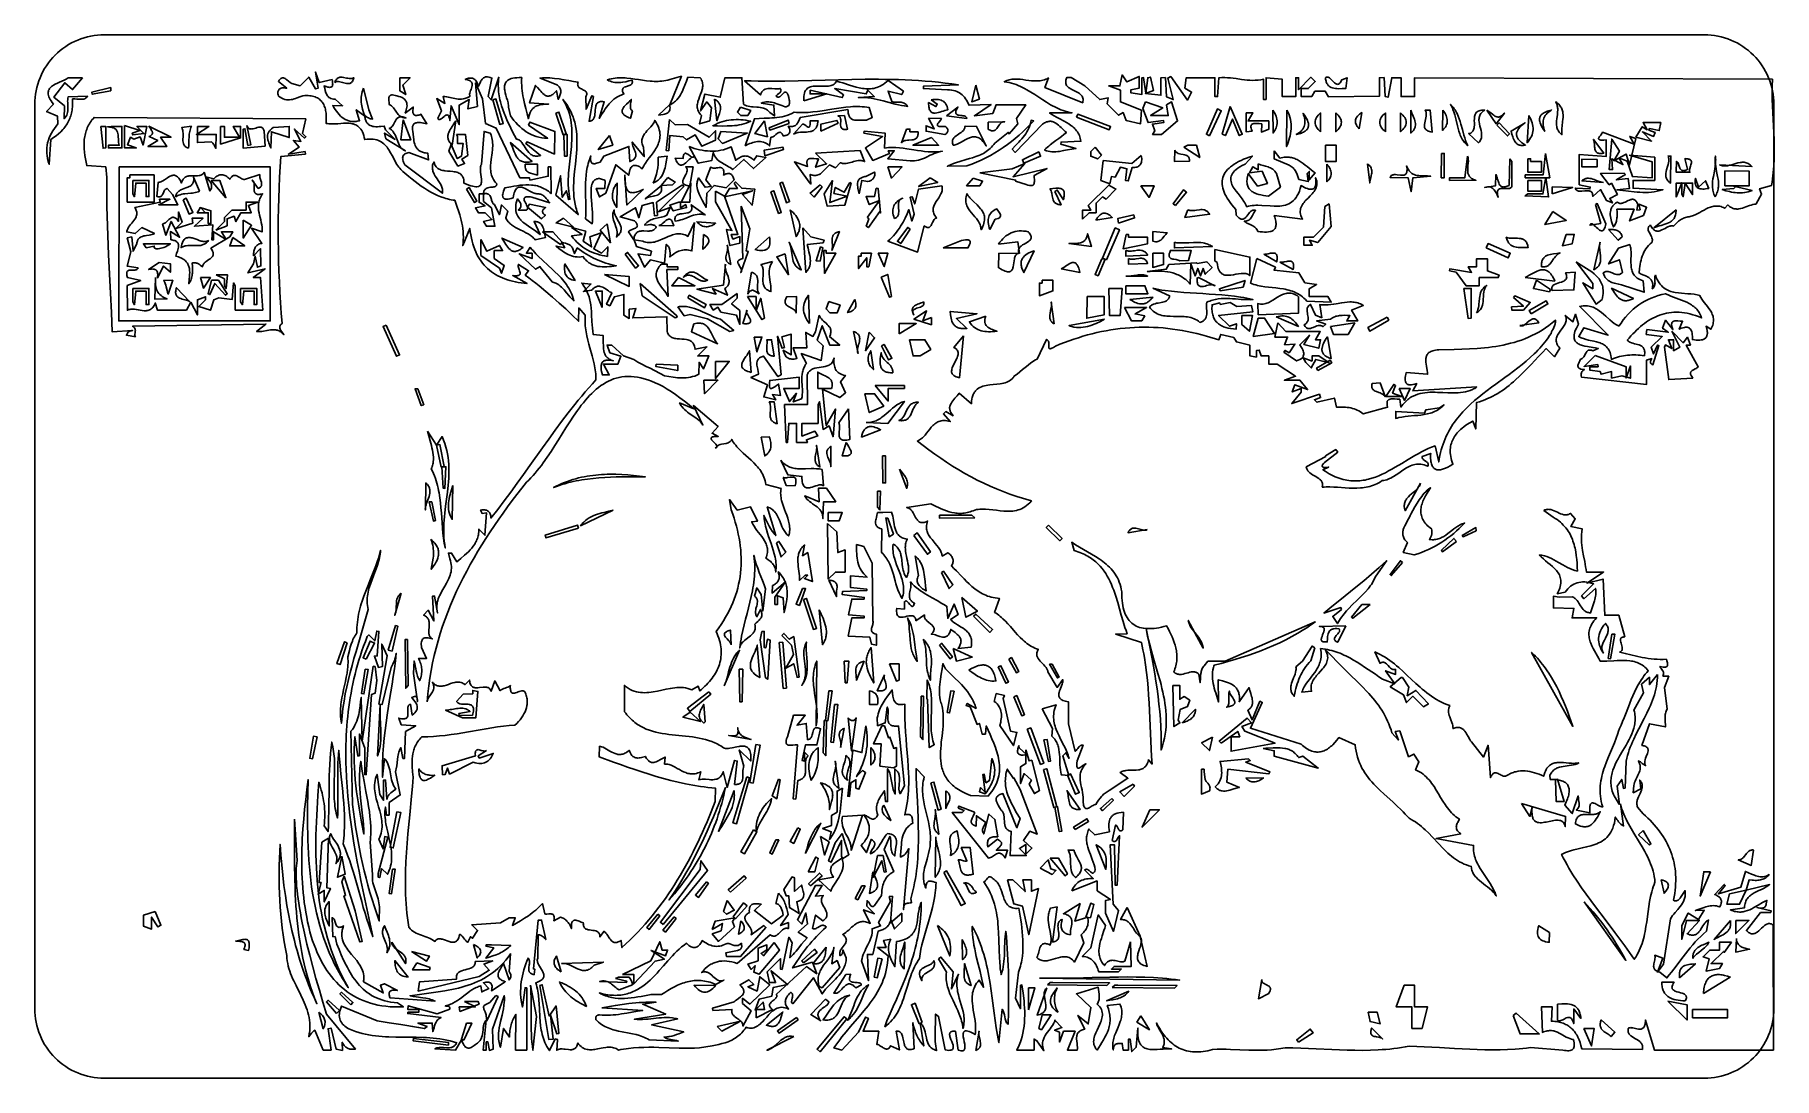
# Model space of a CAD drawing. Header units: metres. Extents: x 0 to 50, y 0 to 30.
import ezdxf

# ---------------------------------------------------------------- set-up
doc = ezdxf.new("R2010")
doc.units = ezdxf.units.M

msp = doc.modelspace()

# ---------------------------------------------------------------- linework, layer by layer
for points in [[(2, 0), (48, 0), (48, 0), (48.099174, 0.002458), (48.197675, 0.009787), (48.29534, 0.021918), (48.392003, 0.038785), (48.487501, 0.060318), (48.58167, 0.08645), (48.674347, 0.117114), (48.765367, 0.152241), (48.854566, 0.191763), (48.941781, 0.235613), (49.026847, 0.283722), (49.109601, 0.336023), (49.189879, 0.392448), (49.267516, 0.452929), (49.342349, 0.517398), (49.414214, 0.585786), (49.414214, 0.585786), (49.482602, 0.657651), (49.547071, 0.732484), (49.607552, 0.810121), (49.663977, 0.890399), (49.716278, 0.973153), (49.764387, 1.058219), (49.808237, 1.145434), (49.847759, 1.234633), (49.882886, 1.325653), (49.91355, 1.41833), (49.939682, 1.512499), (49.961215, 1.607997), (49.978082, 1.70466), (49.990213, 1.802325), (49.997542, 1.900826), (50, 2), (50, 28), (50, 28), (49.997542, 28.099174), (49.990213, 28.197675), (49.978082, 28.29534), (49.961215, 28.392003), (49.939682, 28.487501), (49.91355, 28.58167), (49.882886, 28.674347), (49.847759, 28.765367), (49.808237, 28.854566), (49.764387, 28.941781), (49.716278, 29.026847), (49.663977, 29.109601), (49.607552, 29.189879), (49.547071, 29.267516), (49.482602, 29.342349), (49.414214, 29.414214), (49.414214, 29.414214), (49.342349, 29.482602), (49.267516, 29.547071), (49.189879, 29.607552), (49.109601, 29.663977), (49.026847, 29.716278), (48.941781, 29.764387), (48.854566, 29.808237), (48.765367, 29.847759), (48.674347, 29.882886), (48.58167, 29.91355), (48.487501, 29.939682), (48.392003, 29.961215), (48.29534, 29.978082), (48.197675, 29.990213), (48.099174, 29.997542), (48, 30), (2, 30), (2, 30), (1.900826, 29.997542), (1.802325, 29.990213), (1.70466, 29.978082), (1.607997, 29.961215), (1.512499, 29.939682), (1.41833, 29.91355), (1.325653, 29.882886), (1.234633, 29.847759), (1.145434, 29.808237), (1.058219, 29.764387), (0.973153, 29.716278), (0.890399, 29.663977), (0.810121, 29.607552), (0.732484, 29.547071), (0.657651, 29.482602), (0.585786, 29.414214), (0.585786, 29.414214), (0.517398, 29.342349), (0.452929, 29.267516), (0.392448, 29.189879), (0.336023, 29.109601), (0.283722, 29.026847), (0.235613, 28.941781), (0.191763, 28.854566), (0.152241, 28.765367), (0.117114, 28.674347), (0.08645, 28.58167), (0.060318, 28.487501), (0.038785, 28.392003), (0.021918, 28.29534), (0.009787, 28.197675), (0.002458, 28.099174), (0, 28), (0, 2), (0, 2), (0.002458, 1.900826), (0.009787, 1.802325), (0.021918, 1.70466), (0.038785, 1.607997), (0.060318, 1.512499), (0.08645, 1.41833), (0.117114, 1.325653), (0.152241, 1.234633), (0.191763, 1.145434), (0.235613, 1.058219), (0.283722, 0.973153), (0.336023, 0.890399), (0.392448, 0.810122), (0.452929, 0.732484), (0.517398, 0.657651), (0.585786, 0.585786), (0.585786, 0.585786), (0.657651, 0.517398), (0.732484, 0.452929), (0.810121, 0.392448), (0.890399, 0.336023), (0.973153, 0.283722), (1.058219, 0.235613), (1.145434, 0.191763), (1.234633, 0.152241), (1.325653, 0.117114), (1.41833, 0.08645), (1.512499, 0.060318), (1.607997, 0.038785), (1.70466, 0.021918), (1.802325, 0.009787), (1.900826, 0.002458), (2, 0)], [(1.374913, 28.766695), (1.084719, 28.424038), (0.860075, 28.623172), (0.550474, 28.205657), (0.858813, 27.956913), (0.844184, 27.587806), (0.844184, 27.587806), (0.87443, 27.62151), (0.898564, 27.656729), (0.917232, 27.693289), (0.931077, 27.731018), (0.940744, 27.769743), (0.946877, 27.809289), (0.95012, 27.849486), (0.951116, 27.890158), (0.948948, 27.972241), (0.945526, 28.054152), (0.944955, 28.094611), (0.946003, 28.134508), (0.949315, 28.173671), (0.955533, 28.211926), (1.516313, 28.235101), (1.516313, 28.235101), (1.499038, 28.209843), (1.479665, 28.189533), (1.458368, 28.173688), (1.43532, 28.161825), (1.410695, 28.153461), (1.384668, 28.148112), (1.357412, 28.145296), (1.329101, 28.144529), (1.270008, 28.14721), (1.208782, 28.152292), (1.146813, 28.15591), (1.115984, 28.155962), (1.085491, 28.154198), (1.085491, 28.154198), (1.088915, 28.058995), (1.086441, 27.966923), (1.083008, 27.922053), (1.078121, 27.877956), (1.071785, 27.834628), (1.064007, 27.792066), (1.054794, 27.750268), (1.044152, 27.709228), (1.032088, 27.668945), (1.018608, 27.629414), (1.003718, 27.590633), (0.987426, 27.552598), (0.969739, 27.515305), (0.950661, 27.478752), (0.9302, 27.442935), (0.908363, 27.40785), (0.885156, 27.373495), (0.860586, 27.339865), (0.834659, 27.306959), (0.807381, 27.274771), (0.748801, 27.21254), (0.684897, 27.153146), (0.615723, 27.096562), (0.541331, 27.042761), (0.461773, 26.991716), (0.416775, 26.277501), (0.416775, 26.277501), (0.389341, 26.359158), (0.368403, 26.439535), (0.353801, 26.518646), (0.345371, 26.596505), (0.342951, 26.673123), (0.346378, 26.748515), (0.35549, 26.822692), (0.370124, 26.895669), (0.390118, 26.967458), (0.415309, 27.038072), (0.445535, 27.107525), (0.480633, 27.175829), (0.520441, 27.242998), (0.564795, 27.309044), (0.613534, 27.37398), (0.666495, 27.43782), (0.648759, 27.665023), (0.339431, 27.789941), (0.535793, 28.002379), (0.535793, 28.002379), (0.49912, 28.051049), (0.467967, 28.096958), (0.442105, 28.140221), (0.421304, 28.180951), (0.405335, 28.219265), (0.393969, 28.255275), (0.386977, 28.289098), (0.38413, 28.320848), (0.385199, 28.350639), (0.389953, 28.378586), (0.398165, 28.404804), (0.409605, 28.429407), (0.424044, 28.45251), (0.441252, 28.474228), (0.461, 28.494675), (0.48306, 28.513966), (0.507202, 28.532216), (0.533197, 28.549539), (0.589828, 28.581863), (0.651121, 28.611856), (0.715241, 28.640436), (0.844631, 28.697023), (0.906234, 28.726864), (0.963331, 28.758961), (1.374913, 28.766695)], [(9.449703, 28.461559), (9.60638, 27.842326), (9.711438, 27.577948), (9.711438, 27.577948), (9.680239, 27.580044), (9.650419, 27.586643), (9.621723, 27.59697), (9.593897, 27.610253), (9.566687, 27.625721), (9.539839, 27.6426), (9.48621, 27.677502), (9.48621, 27.677502), (9.489937, 27.644422), (9.494947, 27.613595), (9.501202, 27.584949), (9.508661, 27.55841), (9.517287, 27.533906), (9.527039, 27.511363), (9.537879, 27.490707), (9.549768, 27.471867), (9.562666, 27.454768), (9.576535, 27.439337), (9.591336, 27.425502), (9.607029, 27.413189), (9.623575, 27.402324), (9.640936, 27.392836), (9.677944, 27.377693), (9.71774, 27.367176), (9.760012, 27.360697), (9.804448, 27.357674), (9.850733, 27.357518), (9.898557, 27.359647), (9.947607, 27.363473), (10.048132, 27.373878), (10.08463, 27.265888), (10.360149, 26.990142), (10.055187, 27.17327), (10.089878, 27.011243), (10.655498, 26.661562), (10.655498, 26.661562), (10.62965, 26.673367), (10.605892, 26.686688), (10.584087, 26.701428), (10.564098, 26.71749), (10.545791, 26.734775), (10.529029, 26.753185), (10.513675, 26.772625), (10.499595, 26.792995), (10.474708, 26.836137), (10.453279, 26.88183), (10.434221, 26.929295), (10.416444, 26.977748), (10.38038, 27.074502), (10.359916, 27.121239), (10.33638, 27.165842), (10.308683, 27.20753), (10.292934, 27.227037), (10.275736, 27.245522), (10.256954, 27.262888), (10.236452, 27.279037), (10.214093, 27.293872), (10.189741, 27.307294), (10.189741, 27.307294), (10.206182, 27.311941), (10.221371, 27.318613), (10.235425, 27.327139), (10.248459, 27.337349), (10.260591, 27.349069), (10.271936, 27.362129), (10.292732, 27.391583), (10.311778, 27.424337), (10.330006, 27.45902), (10.348345, 27.494259), (10.367728, 27.528682), (10.389084, 27.560916), (10.413345, 27.58959), (10.426856, 27.602164), (10.441442, 27.613332), (10.45722, 27.622924), (10.474305, 27.630769), (10.492815, 27.636694), (10.512865, 27.640529), (10.534573, 27.642101), (10.558054, 27.641239), (10.583425, 27.637772), (10.610802, 27.631528), (10.640301, 27.622336), (10.672039, 27.610024), (10.672039, 27.610024), (10.646976, 27.610878), (10.623391, 27.613423), (10.601203, 27.617561), (10.580327, 27.623194), (10.560682, 27.630226), (10.542184, 27.638559), (10.508298, 27.658736), (10.478009, 27.682944), (10.450652, 27.710404), (10.425566, 27.740335), (10.402088, 27.771956), (10.357304, 27.837147), (10.334673, 27.869157), (10.310999, 27.899734), (10.28562, 27.9281), (10.257874, 27.953473), (10.227096, 27.975073), (10.210364, 27.984214), (10.192625, 27.99212), (10.192625, 27.99212), (10.185, 28.054331), (10.179486, 28.115476), (10.178741, 28.144427), (10.179989, 28.171646), (10.183719, 28.196644), (10.190418, 28.218932), (10.200575, 28.238021), (10.214678, 28.253423), (10.223362, 28.259588), (10.233216, 28.264649), (10.244301, 28.268543), (10.256677, 28.27121), (10.28555, 28.272617), (10.320322, 28.268383), (10.361483, 28.258017), (10.40952, 28.241032), (10.40952, 28.241032), (10.466203, 28.228689), (10.51598, 28.213416), (10.559146, 28.195315), (10.595994, 28.174486), (10.626819, 28.15103), (10.651914, 28.125046), (10.671573, 28.096636), (10.68609, 28.0659), (10.695759, 28.032938), (10.700874, 27.99785), (10.701729, 27.960738), (10.698617, 27.921701), (10.691832, 27.880841), (10.681669, 27.838256), (10.668421, 27.794049), (10.652382, 27.748319), (10.882793, 27.920344), (10.882793, 27.920344), (10.874871, 27.874852), (10.870423, 27.834805), (10.86932, 27.799969), (10.871433, 27.770108), (10.876634, 27.744989), (10.884794, 27.724377), (10.895786, 27.708036), (10.909481, 27.695733), (10.925749, 27.687234), (10.944464, 27.682302), (10.965496, 27.680705), (10.988718, 27.682207), (11.014, 27.686574), (11.041214, 27.693571), (11.070233, 27.702963), (11.100926, 27.714517), (11.272687, 27.440672), (11.272687, 27.440672), (11.176474, 27.462468), (11.130602, 27.470539), (11.086808, 27.476026), (11.04553, 27.478406), (11.00721, 27.477152), (10.972287, 27.47174), (10.956237, 27.467312), (10.941201, 27.461647), (10.927235, 27.45468), (10.914394, 27.446346), (10.902731, 27.43658), (10.892304, 27.425315), (10.883166, 27.412485), (10.875372, 27.398027), (10.868978, 27.381873), (10.864039, 27.363958), (10.860609, 27.344217), (10.858744, 27.322584), (10.858499, 27.298994), (10.859928, 27.27338), (10.86803, 27.215822), (10.883492, 27.149384), (10.883492, 27.149384), (10.889651, 27.045897), (10.89465, 26.995956), (10.901554, 26.9476), (10.910835, 26.901112), (10.922962, 26.85678), (10.938405, 26.814889), (10.957636, 26.775724), (10.981124, 26.739572), (10.994611, 26.722715), (11.009338, 26.706719), (11.025365, 26.691618), (11.042751, 26.677449), (11.061553, 26.664247), (11.08183, 26.652049), (11.103643, 26.64089), (11.127048, 26.630805), (11.152106, 26.621831), (11.178874, 26.614003), (11.207412, 26.607357), (11.237778, 26.601928), (11.270031, 26.597752), (11.30423, 26.594866), (11.319984, 26.401457), (10.757754, 26.615446), (10.757754, 26.615446), (10.723583, 26.608107), (10.693025, 26.598948), (10.666065, 26.587942), (10.642687, 26.575062), (10.622876, 26.560282), (10.606618, 26.543573), (10.593897, 26.52491), (10.584699, 26.504266), (10.579007, 26.481613), (10.576808, 26.456925), (10.578086, 26.430176), (10.582826, 26.401337), (10.591014, 26.370382), (10.602633, 26.337285), (10.617669, 26.302018), (10.636107, 26.264555), (11.721142, 25.445329), (11.721142, 25.445329), (11.725534, 25.475108), (11.726804, 25.50442), (11.725188, 25.5333), (11.72092, 25.561786), (11.714235, 25.589913), (11.705368, 25.617717), (11.694554, 25.645234), (11.682027, 25.6725), (11.652775, 25.726422), (11.619491, 25.779772), (11.54834, 25.885906), (11.514231, 25.939265), (11.483603, 25.993203), (11.470183, 26.020479), (11.458337, 26.048007), (11.4483, 26.075824), (11.440309, 26.103965), (11.434596, 26.132467), (11.431398, 26.161365), (11.430949, 26.190696), (11.433484, 26.220495), (11.439238, 26.250799), (11.448445, 26.281642), (11.46134, 26.313063), (11.478159, 26.345095), (11.478159, 26.345095), (11.48877, 26.301373), (11.503134, 26.262959), (11.520982, 26.22948), (11.542043, 26.200565), (11.566047, 26.175843), (11.592723, 26.154941), (11.621803, 26.137488), (11.653016, 26.123113), (11.686092, 26.111443), (11.72076, 26.102108), (11.75675, 26.094734), (11.793794, 26.088952), (11.869957, 26.080671), (11.94709, 26.074293), (12.023031, 26.066845), (12.05988, 26.06179), (12.09562, 26.055352), (12.129982, 26.047159), (12.162696, 26.036841), (12.193491, 26.024024), (12.222098, 26.008339), (12.248246, 25.989412), (12.271665, 25.966872), (12.292086, 25.940348), (12.309238, 25.909467), (12.322851, 25.873859), (12.332655, 25.833151), (12.338379, 25.786972), (12.339755, 25.73495), (12.339755, 25.73495), (12.412581, 25.703473), (12.478328, 25.677974), (12.537335, 25.658168), (12.58994, 25.643768), (12.636482, 25.634489), (12.6773, 25.630044), (12.712732, 25.630147), (12.743117, 25.634512), (12.768794, 25.642853), (12.790102, 25.654883), (12.80738, 25.670317), (12.820965, 25.688869), (12.831198, 25.710251), (12.838416, 25.734179), (12.842958, 25.760366), (12.845164, 25.788526), (12.845371, 25.818372), (12.843919, 25.84962), (12.837391, 25.915171), (12.819327, 26.050492), (12.81321, 26.115683), (12.812065, 26.14666), (12.812649, 26.176176), (12.8153, 26.203945), (12.820355, 26.229682), (12.828155, 26.253099), (12.839038, 26.273911), (12.918884, 27.22009), (13.097545, 27.170855), (13.097545, 27.170855), (13.116893, 27.125268), (13.132569, 27.079312), (13.144855, 27.033024), (13.154029, 26.986443), (13.160371, 26.939606), (13.164161, 26.89255), (13.165679, 26.845312), (13.165204, 26.79793), (13.163017, 26.750443), (13.159396, 26.702886), (13.148976, 26.607715), (13.123249, 26.418197), (13.112419, 26.324448), (13.105929, 26.231774), (13.105011, 26.185933), (13.106017, 26.140472), (13.109227, 26.09543), (13.114921, 26.050844), (13.123379, 26.006752), (13.134879, 25.96319), (13.149703, 25.920196), (13.16813, 25.877808), (13.19044, 25.836063), (13.216912, 25.794999), (13.247826, 25.754654), (13.283462, 25.715063), (13.283462, 25.715063), (13.282617, 25.698059), (13.279727, 25.683295), (13.274925, 25.670599), (13.268344, 25.659796), (13.260118, 25.650714), (13.250379, 25.643181), (13.23926, 25.637024), (13.226894, 25.632068), (13.198954, 25.625073), (13.167622, 25.620813), (13.099038, 25.614963), (13.063913, 25.610607), (13.029652, 25.603451), (12.997317, 25.592113), (12.982205, 25.584443), (12.967973, 25.575208), (12.954755, 25.564237), (12.942684, 25.551355), (12.931892, 25.536389), (12.922512, 25.519168), (12.914678, 25.499518), (12.908522, 25.477265), (12.904178, 25.452238), (12.901778, 25.424263), (12.901778, 25.424263), (12.9264, 25.429635), (12.948939, 25.432915), (12.969508, 25.434216), (12.988221, 25.43365), (13.005189, 25.431332), (13.020526, 25.427373), (13.034342, 25.421888), (13.046752, 25.414989), (13.057868, 25.40679), (13.067801, 25.397403), (13.084573, 25.375522), (13.097967, 25.350249), (13.108885, 25.322492), (13.126889, 25.263142), (13.135777, 25.233361), (13.145788, 25.204715), (13.157823, 25.178112), (13.172783, 25.154455), (13.18164, 25.144015), (13.191566, 25.134651), (13.202674, 25.126476), (13.215075, 25.119604), (13.36491, 24.824721), (13.417766, 25.11038), (13.599623, 24.928374), (13.540764, 24.738673), (13.540764, 24.738673), (13.556797, 24.707697), (13.574471, 24.678543), (13.593687, 24.651101), (13.614349, 24.625261), (13.63636, 24.600913), (13.659624, 24.577948), (13.684042, 24.556255), (13.709519, 24.535725), (13.76326, 24.497714), (13.820069, 24.463037), (13.879171, 24.430814), (13.939791, 24.400167), (14.062481, 24.340087), (14.122998, 24.308896), (14.18193, 24.275766), (14.238501, 24.23982), (14.291934, 24.200177), (14.317231, 24.178696), (14.341454, 24.15596), (14.364504, 24.131862), (14.386285, 24.106291), (14.686833, 24.17545), (14.686833, 24.17545), (14.67432, 24.210579), (14.664083, 24.247051), (14.647557, 24.322139), (14.631485, 24.396952), (14.621816, 24.43308), (14.610096, 24.467729), (14.595604, 24.500427), (14.57762, 24.530706), (14.555421, 24.558094), (14.542515, 24.570558), (14.528286, 24.582122), (14.512642, 24.592729), (14.495493, 24.602319), (14.476751, 24.610834), (14.456323, 24.618215), (14.434121, 24.624403), (14.410053, 24.629339), (14.38403, 24.632965), (14.355962, 24.635222), (14.526276, 24.257383), (14.526276, 24.257383), (14.496908, 24.283708), (14.466224, 24.309117), (14.40167, 24.3577), (14.334134, 24.404155), (14.265136, 24.449503), (14.196196, 24.494769), (14.128833, 24.540975), (14.064568, 24.589143), (14.034073, 24.614283), (14.004921, 24.640297), (13.977304, 24.667313), (13.951412, 24.69546), (13.927434, 24.724863), (13.905561, 24.755653), (13.885981, 24.787956), (13.868887, 24.8219), (13.854467, 24.857614), (13.842911, 24.895224), (13.83441, 24.934859), (13.829153, 24.976647), (13.82733, 25.020716), (13.829132, 25.067193), (13.834749, 25.116207), (13.84437, 25.167884), (13.858185, 25.222354), (13.876385, 25.279743), (13.876385, 25.279743), (13.903959, 25.245824), (13.930723, 25.211594), (13.953689, 25.176321), (13.962814, 25.158064), (13.96987, 25.139272), (13.974482, 25.119853), (13.976277, 25.099716), (13.974882, 25.078769), (13.969923, 25.056921), (13.961028, 25.034079), (13.947821, 25.010154), (13.929931, 24.985052), (13.906983, 24.958684), (14.138145, 24.961287), (14.138145, 24.961287), (14.150561, 24.970391), (14.159506, 24.980882), (14.165277, 24.992638), (14.168173, 25.005537), (14.168492, 25.019456), (14.166533, 25.034274), (14.162593, 25.049867), (14.156971, 25.066115), (14.141872, 25.100084), (14.123623, 25.135204), (14.10461, 25.170496), (14.087217, 25.204984), (14.073832, 25.237691), (14.069388, 25.253071), (14.06684, 25.267639), (14.066486, 25.281272), (14.068626, 25.29385), (14.073557, 25.305249), (14.081577, 25.315348), (14.092984, 25.324024), (14.108078, 25.331155), (14.127155, 25.336619), (14.150515, 25.340294), (14.178455, 25.342058), (14.211274, 25.341788), (14.249269, 25.339363), (14.29274, 25.334659), (14.805283, 25.171803), (14.805283, 25.171803), (14.771428, 25.210552), (14.739385, 25.252398), (14.70684, 25.294884), (14.671479, 25.335551), (14.652021, 25.354434), (14.630991, 25.371941), (14.608101, 25.387764), (14.583062, 25.401595), (14.555584, 25.413128), (14.525378, 25.422056), (14.492156, 25.42807), (14.455629, 25.430864), (14.455629, 25.430864), (14.432353, 25.431037), (14.408465, 25.434066), (14.384035, 25.43964), (14.359133, 25.447448), (14.308191, 25.468519), (14.256195, 25.49479), (14.151277, 25.552973), (14.099469, 25.579905), (14.04884, 25.602078), (14.024141, 25.610602), (13.999946, 25.617002), (13.976324, 25.620968), (13.953345, 25.622188), (13.931079, 25.620351), (13.909596, 25.615145), (13.888965, 25.60626), (13.869255, 25.593385), (13.850538, 25.576207), (13.832881, 25.554416), (13.816356, 25.527701), (13.801032, 25.49575), (13.786978, 25.458252), (13.774265, 25.414897), (13.762961, 25.365372), (13.753137, 25.309366), (13.753137, 25.309366), (13.699581, 25.292367), (13.651348, 25.280291), (13.608407, 25.273091), (13.570724, 25.270719), (13.538268, 25.273128), (13.511007, 25.280271), (13.499315, 25.285603), (13.488909, 25.292101), (13.479786, 25.299758), (13.471942, 25.30857), (13.465372, 25.318529), (13.460073, 25.32963), (13.456041, 25.341868), (13.453271, 25.355235), (13.451504, 25.385338), (13.454739, 25.419891), (13.462945, 25.458846), (13.476089, 25.502157), (13.494139, 25.549775), (13.517063, 25.601655), (13.517063, 25.601655), (13.690271, 25.632182), (13.776589, 25.647012), (13.862611, 25.660519), (13.948254, 25.671925), (14.03344, 25.680454), (14.118088, 25.68533), (14.202117, 25.685777), (14.285447, 25.681019), (14.326825, 25.676444), (14.367998, 25.670278), (14.408956, 25.662421), (14.449688, 25.652779), (14.490186, 25.641252), (14.530439, 25.627745), (14.570437, 25.612159), (14.610169, 25.5944), (14.649627, 25.574368), (14.688799, 25.551967), (14.727675, 25.5271), (14.766247, 25.499671), (14.804502, 25.469581), (14.842433, 25.436734), (14.841097, 26.201933), (14.763505, 26.201933), (14.763505, 25.931336), (14.234204, 25.823344), (14.22036, 25.891309), (13.948649, 25.891309), (13.269535, 27.319853), (12.963021, 27.454085), (12.869542, 28.161744), (12.670209, 28.618592), (12.728234, 27.939868), (12.451487, 27.870624), (12.488395, 28.141508), (12.202964, 27.979197), (12.202964, 27.418544), (11.970187, 27.962136), (11.93437, 27.534013), (11.93437, 27.534013), (11.92953, 27.57), (11.923605, 27.600759), (11.916666, 27.626592), (11.908783, 27.647805), (11.900026, 27.664702), (11.890465, 27.677587), (11.88017, 27.686764), (11.869213, 27.692537), (11.857662, 27.695211), (11.845589, 27.69509), (11.833063, 27.692479), (11.820156, 27.687681), (11.793474, 27.672742), (11.766107, 27.652709), (11.711562, 27.607094), (11.685508, 27.58638), (11.661016, 27.570308), (11.649531, 27.564773), (11.638648, 27.561311), (11.628435, 27.560227), (11.618965, 27.561824), (11.610306, 27.566408), (11.60253, 27.574281), (11.595705, 27.585749), (11.589904, 27.601115), (11.689978, 27.81667), (11.557632, 28.165868), (11.790199, 28.026213), (11.74271, 28.227745), (11.74271, 28.227745), (11.790272, 28.224265), (11.837954, 28.21787), (11.88575, 28.209301), (11.933654, 28.199299), (12.029769, 28.177955), (12.07797, 28.168094), (12.126258, 28.15976), (12.174629, 28.153695), (12.223079, 28.150637), (12.271601, 28.151329), (12.320191, 28.156509), (12.368844, 28.166919), (12.393192, 28.174316), (12.417554, 28.183298), (12.441929, 28.193958), (12.466316, 28.206388), (12.490715, 28.22068), (12.515126, 28.236927), (12.515126, 28.236927), (12.508637, 28.249548), (12.504479, 28.263038), (12.502432, 28.277325), (12.502279, 28.292337), (12.506775, 28.324254), (12.516217, 28.358216), (12.528853, 28.39365), (12.542933, 28.429984), (12.556705, 28.466646), (12.568419, 28.503064), (12.576324, 28.538664), (12.5783, 28.55598), (12.578668, 28.572876), (12.577208, 28.589282), (12.573702, 28.605126), (12.567929, 28.620337), (12.559673, 28.634843), (12.548713, 28.648572), (12.534831, 28.661453), (12.517808, 28.673415), (12.497425, 28.684386), (12.473464, 28.694294), (12.445705, 28.703067), (12.41393, 28.710635), (12.377919, 28.716926), (12.377919, 28.716926), (12.410267, 28.730905), (12.441669, 28.742041), (12.472079, 28.750191), (12.501448, 28.755215), (12.529728, 28.756972), (12.556873, 28.755321), (12.582835, 28.750121), (12.607566, 28.741231), (12.631019, 28.728511), (12.653146, 28.711818), (12.6739, 28.691013), (12.693233, 28.665955), (12.711097, 28.636501), (12.727446, 28.602513), (12.742232, 28.563848), (12.755406, 28.520365), (12.755406, 28.520365), (12.78232, 28.584088), (12.811079, 28.645139), (12.826817, 28.673554), (12.843817, 28.699969), (12.862344, 28.72394), (12.882666, 28.745024), (12.90505, 28.762777), (12.929761, 28.776755), (12.957067, 28.786514), (12.987234, 28.791609), (13.02053, 28.791598), (13.05722, 28.786036), (13.097571, 28.774479), (13.141851, 28.756483), (13.039999, 28.224071), (13.122677, 28.126809), (13.339158, 28.777302), (13.339158, 28.777302), (13.332673, 28.715735), (13.328362, 28.654748), (13.326151, 28.594323), (13.325968, 28.53444), (13.32774, 28.47508), (13.331392, 28.416226), (13.336852, 28.357859), (13.344046, 28.299958), (13.352901, 28.242507), (13.363345, 28.185486), (13.375303, 28.128876), (13.388702, 28.072658), (13.419532, 27.961327), (13.455248, 27.85134), (13.495264, 27.74255), (13.538994, 27.634805), (13.585852, 27.527956), (13.635252, 27.421852), (13.686607, 27.316345), (13.739332, 27.211283), (13.846546, 27.001898), (13.846546, 27.001898), (13.870002, 26.997793), (13.892136, 26.990747), (13.913068, 26.980983), (13.932921, 26.968728), (13.951814, 26.954205), (13.969868, 26.93764), (13.987205, 26.919256), (14.003944, 26.899279), (14.036115, 26.855443), (14.067347, 26.807928), (14.130861, 26.709053), (14.165076, 26.661286), (14.202218, 26.617029), (14.222188, 26.596779), (14.243253, 26.57808), (14.265533, 26.561157), (14.289148, 26.546235), (14.31422, 26.533538), (14.34087, 26.523291), (14.369217, 26.515719), (14.399384, 26.511046), (14.43149, 26.509497), (14.465657, 26.511296), (14.502005, 26.516669), (14.540656, 26.525839), (14.121031, 26.873755), (14.153029, 26.923597), (14.938367, 26.56896), (14.954755, 27.219524), (14.237638, 27.49027), (14.19691, 27.402821), (14.744726, 27.02339), (14.744726, 27.02339), (14.657858, 27.028962), (14.574152, 27.040074), (14.4935, 27.056539), (14.415798, 27.078171), (14.340938, 27.104785), (14.268816, 27.136196), (14.199325, 27.172216), (14.132359, 27.212661), (14.067812, 27.257344), (14.005578, 27.30608), (13.945551, 27.358683), (13.887626, 27.414966), (13.831695, 27.474745), (13.777654, 27.537833), (13.725395, 27.604044), (13.674814, 27.673193), (13.622386, 27.917659), (13.622386, 27.917659), (13.621429, 27.948701), (13.618138, 27.980907), (13.612828, 28.014131), (13.605815, 28.048229), (13.587944, 28.118465), (13.56705, 28.190455), (13.545657, 28.263037), (13.526292, 28.335051), (13.511481, 28.405336), (13.506571, 28.439467), (13.503747, 28.472731), (13.503324, 28.504982), (13.505618, 28.536075), (13.510944, 28.565866), (13.519618, 28.594208), (13.531956, 28.620958), (13.548274, 28.645969), (13.568886, 28.669097), (13.594109, 28.690197), (13.624259, 28.709123), (13.659651, 28.725731), (13.700601, 28.739875), (13.747424, 28.75141), (13.800436, 28.760191), (13.859953, 28.766074), (13.926291, 28.768912), (13.999766, 28.768561), (13.999766, 28.768561), (13.997338, 28.692087), (13.997643, 28.616178), (14.000515, 28.540784), (14.005789, 28.465855), (14.013298, 28.391339), (14.022878, 28.317186), (14.034362, 28.243346), (14.047584, 28.169767), (14.078581, 28.02319), (14.114543, 27.877052), (14.154143, 27.730947), (14.196056, 27.584469), (14.196056, 27.584469), (14.206471, 27.650399), (14.221268, 27.709147), (14.230246, 27.735956), (14.240241, 27.761124), (14.251227, 27.784701), (14.263177, 27.80674), (14.276067, 27.82729), (14.28987, 27.846404), (14.304559, 27.864133), (14.320108, 27.880527), (14.353683, 27.90952), (14.390386, 27.933791), (14.430007, 27.953751), (14.472336, 27.969809), (14.517164, 27.982377), (14.564282, 27.991865), (14.613481, 27.998681), (14.664551, 28.003236), (14.717283, 28.005941), (14.771467, 28.007205), (14.224151, 28.038999), (14.394886, 28.544509), (14.394886, 28.544509), (14.426337, 28.516755), (14.457016, 28.484497), (14.517451, 28.412404), (14.547899, 28.375535), (14.578965, 28.340095), (14.610994, 28.307567), (14.644333, 28.279434), (14.661603, 28.267479), (14.67933, 28.25718), (14.697558, 28.24872), (14.716331, 28.242287), (14.735691, 28.238065), (14.755682, 28.236239), (14.776348, 28.236995), (14.797732, 28.240519), (14.819877, 28.246995), (14.842827, 28.256609), (14.866624, 28.269547), (14.891313, 28.285994), (14.916936, 28.306135), (14.943538, 28.330156), (14.971161, 28.358242), (14.999848, 28.390578), (15.04876, 28.143334), (15.04876, 28.143334), (15.075753, 28.201503), (15.099325, 28.259232), (15.108852, 28.287796), (15.116351, 28.316084), (15.121432, 28.344044), (15.123704, 28.371619), (15.122777, 28.398755), (15.118259, 28.425398), (15.109759, 28.451491), (15.096888, 28.476981), (15.079253, 28.501813), (15.056466, 28.525931), (15.028133, 28.549281), (14.993866, 28.571807), (14.526461, 28.756351), (14.526461, 28.756351), (14.596838, 28.76023), (14.666792, 28.76163), (14.736357, 28.760758), (14.805566, 28.757825), (14.874453, 28.753038), (14.943052, 28.746608), (15.079519, 28.729649), (15.215235, 28.708621), (15.350469, 28.685194), (15.485488, 28.661039), (15.620563, 28.637828), (15.620563, 28.637828), (15.613577, 28.614729), (15.609536, 28.59355), (15.608237, 28.574162), (15.609475, 28.556438), (15.613046, 28.54025), (15.618747, 28.525472), (15.626373, 28.511976), (15.635721, 28.499635), (15.646586, 28.488321), (15.658764, 28.477907), (15.686245, 28.45927), (15.716532, 28.442704), (15.747991, 28.427191), (15.778992, 28.411713), (15.807902, 28.395249), (15.833089, 28.376783), (15.843776, 28.36648), (15.852921, 28.355295), (15.860319, 28.343099), (15.865766, 28.329765), (15.869058, 28.315167), (15.869991, 28.299176), (15.868362, 28.281666), (15.863966, 28.262509), (15.856599, 28.241578), (15.846057, 28.218745), (15.850406, 27.86002), (16.01702, 28.249107), (16.063377, 28.224588), (15.936861, 27.515421), (15.936861, 27.515421), (15.966649, 27.519201), (15.992665, 27.526224), (16.015181, 27.536253), (16.03447, 27.549052), (16.050803, 27.564384), (16.064455, 27.582013), (16.075696, 27.601703), (16.0848, 27.623218), (16.09204, 27.64632), (16.097688, 27.670775), (16.105298, 27.722794), (16.109812, 27.777384), (16.113409, 27.832654), (16.118271, 27.886715), (16.126579, 27.937674), (16.132706, 27.9614), (16.140513, 27.983642), (16.150271, 28.004163), (16.162253, 28.022728), (16.176732, 28.039099), (16.193981, 28.053041), (16.214272, 28.064317), (16.237878, 28.07269), (16.26507, 28.077925), (16.296123, 28.079786), (16.331308, 28.078035), (16.370898, 28.072436), (16.227567, 27.59706), (16.227567, 27.59706), (16.296569, 27.706985), (16.366335, 27.81513), (16.402284, 27.867815), (16.439359, 27.919191), (16.477872, 27.96897), (16.518134, 28.016864), (16.560458, 28.062585), (16.605154, 28.105845), (16.652535, 28.146356), (16.702912, 28.183831), (16.756597, 28.217981), (16.813902, 28.248518), (16.875138, 28.275155), (16.940617, 28.297603), (16.940617, 28.297603), (16.923651, 28.324141), (16.910719, 28.348267), (16.901574, 28.370131), (16.895968, 28.389883), (16.893655, 28.407672), (16.894386, 28.423647), (16.897914, 28.437959), (16.903993, 28.450757), (16.912374, 28.46219), (16.922811, 28.472409), (16.935056, 28.481562), (16.948862, 28.489799), (16.980165, 28.504125), (17.014744, 28.516584), (17.085809, 28.540683), (17.118339, 28.554717), (17.132988, 28.562754), (17.146229, 28.57167), (17.157815, 28.581615), (17.167499, 28.592739), (17.175034, 28.60519), (17.180172, 28.61912), (17.182666, 28.634676), (17.182268, 28.652009), (17.178732, 28.671269), (17.171809, 28.692604), (17.171809, 28.692604), (17.080384, 28.671935), (16.989267, 28.652179), (16.898748, 28.636041), (16.853804, 28.630174), (16.809118, 28.626226), (16.764726, 28.624535), (16.720666, 28.62544), (16.676972, 28.629278), (16.633682, 28.636387), (16.590832, 28.647106), (16.548458, 28.661773), (16.506595, 28.680726), (16.465281, 28.704303), (16.465281, 28.704303), (16.521528, 28.72095), (16.577744, 28.734463), (16.633932, 28.745049), (16.690091, 28.752918), (16.746222, 28.758277), (16.802326, 28.761336), (16.858405, 28.762303), (16.914459, 28.761386), (16.970488, 28.758793), (17.026493, 28.754734), (17.138436, 28.743048), (17.250295, 28.727996), (17.362076, 28.711247), (17.473784, 28.694466), (17.585427, 28.679323), (17.697011, 28.667484), (17.752782, 28.663325), (17.808542, 28.660618), (17.864289, 28.659571), (17.920026, 28.660392), (17.975753, 28.66329), (18.031471, 28.668474), (18.08718, 28.676151), (18.142882, 28.686531), (18.198577, 28.699822), (18.254266, 28.716232), (18.589313, 28.807787), (18.257832, 27.984261), (18.257832, 27.984261), (18.288299, 27.999246), (18.317206, 28.015314), (18.344618, 28.032418), (18.3706, 28.050514), (18.395217, 28.069558), (18.418534, 28.089502), (18.461525, 28.131916), (18.500094, 28.177396), (18.534758, 28.22558), (18.566038, 28.276108), (18.594451, 28.328619), (18.620518, 28.382753), (18.644756, 28.438148), (18.689823, 28.551279), (18.733805, 28.665126), (18.756686, 28.721417), (18.780852, 28.776804), (19.131924, 28.764582), (19.131924, 28.764582), (19.154887, 28.730607), (19.17308, 28.696632), (19.186841, 28.662656), (19.196505, 28.628679), (19.202407, 28.594699), (19.204885, 28.560717), (19.204273, 28.526733), (19.200908, 28.492744), (19.195126, 28.458752), (19.187263, 28.424756), (19.166637, 28.356747), (19.141717, 28.288716), (19.115192, 28.220657), (19.089749, 28.152567), (19.068076, 28.084441), (19.059494, 28.050364), (19.052862, 28.016277), (19.048516, 27.982179), (19.046792, 27.94807), (19.048027, 27.913949), (19.052557, 27.879816), (19.060716, 27.84567), (19.072842, 27.811511), (19.08927, 27.777338), (19.110336, 27.743152), (19.136377, 27.70895), (19.167727, 27.674734), (19.111653, 27.435435), (19.408167, 27.528603), (19.458826, 27.90041), (19.319376, 28.071377), (19.144508, 27.808859), (19.265387, 28.29427), (19.710048, 28.205637), (19.842689, 28.764582), (20.332199, 28.764582), (20.378488, 28.002622), (20.378488, 28.002622), (20.398921, 27.989884), (20.419979, 27.978773), (20.441618, 27.969163), (20.463794, 27.960925), (20.509591, 27.948057), (20.557028, 27.939151), (20.605761, 27.933185), (20.655449, 27.929139), (20.75632, 27.922731), (20.806819, 27.918328), (20.856903, 27.911765), (20.90623, 27.902024), (20.954458, 27.888083), (20.978053, 27.879219), (21.001244, 27.868923), (21.02399, 27.857067), (21.046247, 27.843523), (21.067973, 27.828165), (21.089124, 27.810865), (21.109658, 27.791495), (21.129532, 27.769927), (21.270652, 27.667739), (21.250115, 27.980161), (20.88935, 28.034997), (20.88935, 28.034997), (20.933761, 28.050345), (20.977198, 28.061168), (21.019818, 28.06781), (21.061774, 28.070618), (21.103224, 28.069935), (21.144322, 28.066107), (21.185224, 28.059479), (21.226085, 28.050395), (21.267061, 28.0392), (21.308307, 28.026239), (21.392232, 27.996399), (21.479105, 27.963634), (21.570169, 27.930703), (21.570169, 27.930703), (21.599017, 27.932019), (21.623736, 27.936522), (21.644553, 27.944086), (21.661696, 27.954583), (21.675393, 27.967884), (21.685873, 27.983863), (21.693364, 28.00239), (21.698093, 28.023339), (21.700289, 28.046581), (21.70018, 28.07199), (21.697994, 28.099436), (21.693959, 28.128792), (21.681254, 28.192724), (21.663892, 28.262764), (21.663892, 28.262764), (21.654675, 28.286382), (21.645419, 28.306045), (21.636117, 28.321991), (21.626763, 28.334457), (21.617349, 28.343683), (21.607867, 28.349905), (21.598311, 28.353362), (21.588674, 28.354291), (21.578947, 28.352931), (21.569124, 28.349518), (21.549161, 28.337489), (21.528726, 28.320107), (21.507762, 28.299276), (21.464015, 28.254874), (21.441116, 28.235111), (21.417457, 28.219509), (21.405324, 28.213864), (21.39298, 28.209973), (21.380416, 28.208074), (21.367626, 28.208405), (21.354603, 28.211204), (21.341339, 28.216708), (21.327827, 28.225156), (21.314059, 28.236785), (21.314059, 28.236785), (21.321705, 28.250263), (21.331961, 28.262891), (21.344266, 28.274859), (21.358057, 28.286357), (21.38785, 28.308696), (21.416843, 28.331421), (21.429634, 28.343403), (21.440539, 28.356048), (21.448994, 28.369547), (21.454439, 28.384089), (21.456311, 28.399862), (21.454047, 28.417057), (21.447086, 28.435863), (21.434865, 28.456467), (21.434865, 28.456467), (21.397921, 28.449102), (21.359236, 28.445745), (21.319214, 28.445418), (21.27826, 28.447141), (21.195179, 28.452822), (21.153862, 28.454823), (21.113234, 28.454959), (21.073701, 28.45225), (21.035667, 28.445718), (20.999539, 28.434384), (20.982316, 28.42661), (20.965721, 28.417269), (20.949805, 28.406238), (20.934618, 28.393394), (20.920211, 28.378616), (20.906636, 28.36178), (20.893942, 28.342765), (20.88218, 28.321449), (20.8714, 28.297708), (20.861654, 28.27142), (20.406925, 28.679158), (20.406925, 28.679158), (20.600326, 28.673866), (20.793632, 28.670364), (20.986846, 28.668481), (21.179968, 28.668049), (21.565948, 28.670857), (21.951585, 28.677434), (22.336897, 28.686427), (22.721896, 28.696478), (23.106599, 28.706236), (23.49102, 28.714343), (23.875174, 28.719447), (24.259076, 28.720192), (24.450937, 28.718506), (24.64274, 28.715223), (24.834488, 28.710173), (25.026183, 28.703187), (25.217825, 28.694095), (25.409418, 28.682728), (25.600962, 28.668916), (25.792461, 28.652491), (25.983915, 28.633283), (26.175326, 28.611123), (26.366697, 28.585841), (26.558029, 28.557268), (25.548817, 28.521498), (25.548817, 28.453958), (26.246695, 28.414408), (26.246695, 28.414408), (26.304252, 28.413346), (26.358834, 28.408376), (26.410532, 28.399583), (26.459434, 28.387053), (26.50563, 28.370872), (26.549208, 28.351124), (26.590258, 28.327896), (26.628868, 28.301274), (26.665128, 28.271344), (26.699127, 28.23819), (26.730953, 28.201898), (26.760696, 28.162556), (26.788444, 28.120247), (26.814288, 28.075058), (26.838315, 28.027074), (26.860615, 27.976382), (27.494566, 27.991988), (27.016942, 27.67331), (27.544736, 27.740744), (27.638454, 27.988022), (28.491134, 27.988022), (28.222913, 27.595515), (28.262814, 27.442433), (28.011088, 27.151741), (27.987174, 27.191247), (27.60551, 26.885843), (27.60551, 26.885843), (27.573345, 26.842716), (27.539808, 26.802547), (27.504968, 26.765184), (27.468893, 26.730476), (27.431652, 26.69827), (27.393316, 26.668417), (27.353952, 26.640765), (27.31363, 26.615162), (27.27242, 26.591457), (27.230389, 26.569498), (27.187608, 26.549135), (27.144146, 26.530216), (27.055453, 26.496105), (26.964863, 26.465954), (26.872929, 26.438552), (26.780205, 26.41269), (26.594596, 26.360739), (26.502817, 26.332229), (26.412459, 26.300416), (26.324075, 26.264089), (26.280797, 26.243855), (26.238218, 26.222037), (26.797942, 26.228798), (26.797942, 26.228798), (26.939576, 26.28139), (27.078008, 26.338122), (27.213312, 26.398916), (27.345566, 26.463694), (27.474843, 26.532381), (27.601221, 26.604899), (27.724773, 26.681171), (27.845577, 26.76112), (27.963708, 26.844668), (28.07924, 26.931739), (28.192251, 27.022255), (28.302815, 27.11614), (28.411007, 27.213316), (28.516905, 27.313707), (28.620583, 27.417235), (28.722116, 27.523822), (28.644764, 27.54187), (28.644764, 27.54187), (28.63483, 27.481486), (28.620415, 27.423064), (28.601796, 27.366431), (28.57925, 27.311414), (28.553054, 27.257839), (28.523482, 27.205535), (28.490813, 27.154328), (28.455323, 27.104047), (28.417288, 27.054517), (28.376985, 27.005566), (28.334689, 26.957022), (28.290679, 26.908712), (28.198617, 26.812102), (28.103013, 26.714353), (28.190136, 26.615785), (28.975247, 27.433006), (28.975247, 27.433006), (29.004464, 27.452338), (29.032804, 27.468758), (29.060304, 27.482385), (29.087003, 27.493336), (29.112936, 27.501727), (29.138142, 27.507678), (29.162659, 27.511305), (29.186522, 27.512725), (29.20977, 27.512056), (29.232439, 27.509416), (29.254568, 27.504922), (29.276192, 27.498692), (29.297351, 27.490842), (29.31808, 27.481491), (29.358401, 27.458753), (29.397453, 27.431419), (29.435534, 27.400428), (29.472944, 27.366719), (29.50998, 27.331233), (29.584123, 27.258686), (29.621828, 27.223505), (29.660352, 27.190305), (29.660352, 27.190305), (29.625978, 27.159191), (29.590376, 27.12913), (29.515997, 27.071237), (29.438232, 27.014765), (29.358097, 26.957853), (29.27661, 26.898641), (29.194787, 26.835268), (29.154068, 26.80144), (29.113645, 26.765874), (29.073648, 26.728336), (29.034202, 26.688596), (29.034202, 26.688596), (29.060141, 26.676991), (29.086221, 26.666935), (29.138806, 26.651182), (29.191959, 26.640765), (29.245684, 26.635109), (29.299983, 26.633639), (29.354859, 26.635782), (29.410314, 26.640964), (29.466351, 26.648611), (29.580182, 26.669003), (29.696373, 26.692364), (29.814946, 26.714104), (29.875133, 26.722931), (29.935923, 26.72963), (29.49985, 26.856395), (29.506018, 26.916368), (30.078044, 26.937508), (30.078044, 26.937508), (30.070133, 26.982274), (30.059877, 27.02474), (30.047378, 27.065011), (30.032742, 27.103192), (30.016071, 27.139391), (29.99747, 27.173711), (29.977043, 27.206259), (29.954893, 27.237141), (29.931124, 27.266462), (29.90584, 27.294328), (29.879146, 27.320844), (29.851144, 27.346117), (29.82194, 27.370251), (29.791636, 27.393353), (29.728145, 27.436883), (29.661504, 27.47755), (29.592543, 27.516202), (29.450987, 27.590837), (29.380053, 27.628512), (29.310123, 27.667552), (29.242029, 27.708803), (29.176601, 27.75311), (29.822936, 27.758919), (29.822936, 27.758919), (29.756557, 27.769915), (29.691505, 27.784185), (29.627685, 27.801511), (29.564998, 27.821674), (29.503347, 27.844456), (29.442636, 27.869639), (29.382767, 27.897005), (29.323643, 27.926336), (29.265167, 27.957412), (29.207242, 27.990017), (29.092655, 28.058937), (28.979106, 28.131349), (28.865816, 28.205507), (28.752009, 28.279666), (28.636909, 28.352078), (28.519736, 28.420999), (28.46013, 28.453605), (28.399715, 28.484682), (28.338393, 28.514013), (28.276068, 28.541381), (28.212642, 28.566565), (28.148018, 28.589349), (28.082099, 28.609514), (28.014788, 28.626841), (27.945988, 28.641113), (27.875601, 28.65211), (27.875601, 28.65211), (27.910288, 28.670856), (27.945678, 28.686525), (27.981734, 28.699326), (28.018416, 28.709468), (28.055686, 28.717158), (28.093505, 28.722603), (28.131836, 28.726013), (28.17064, 28.727595), (28.249512, 28.726108), (28.329815, 28.719805), (28.411241, 28.71035), (28.493482, 28.699408), (28.576232, 28.688642), (28.659183, 28.679717), (28.742028, 28.674296), (28.783314, 28.67342), (28.824459, 28.674044), (28.865423, 28.676376), (28.906169, 28.680625), (28.946658, 28.686997), (28.986851, 28.695702), (29.02671, 28.706946), (29.066197, 28.720939), (29.105274, 28.737888), (29.143901, 28.758001), (29.042516, 28.484323), (30.128707, 28.044942), (30.128707, 28.044942), (30.137043, 28.084054), (30.140606, 28.119856), (30.139727, 28.152573), (30.134735, 28.18243), (30.125963, 28.20965), (30.11374, 28.23446), (30.098398, 28.257084), (30.080268, 28.277746), (30.059681, 28.296672), (30.036967, 28.314086), (30.012457, 28.330213), (29.986482, 28.345278), (29.93146, 28.373121), (29.87455, 28.399412), (29.818396, 28.42595), (29.765647, 28.454534), (29.741376, 28.470155), (29.718949, 28.486961), (29.698696, 28.505178), (29.680948, 28.525031), (29.666037, 28.546743), (29.654292, 28.57054), (29.646046, 28.596647), (29.641628, 28.625288), (29.64137, 28.656688), (29.645602, 28.691073), (29.654656, 28.728666), (29.668862, 28.769693), (29.79523, 28.767559), (30.19109, 28.536617), (30.621009, 28.136242), (30.861654, 28.185303), (30.829131, 28.018485), (31.161856, 27.685487), (31.292599, 27.763997), (31.380754, 27.531398), (31.794064, 27.441061), (31.816002, 27.828941), (31.213045, 28.070573), (31.213045, 28.410471), (30.876813, 28.531614), (31.200113, 28.531614), (31.263673, 28.84389), (31.396047, 28.645165), (31.756191, 28.802562), (31.756191, 28.466901), (31.514983, 28.417725), (31.517119, 28.330097), (31.833783, 28.28688), (31.833783, 28.764582), (31.87995, 28.770883), (31.940766, 28.324531), (32.000509, 28.763007), (32.07405, 28.78556), (32.168781, 28.400707), (31.932173, 28.315458), (32.376928, 28.259818), (32.376928, 28.764582), (32.508635, 28.76787), (32.542372, 28.211739), (32.734108, 28.138952), (32.572945, 28.754949), (32.66086, 28.800547), (33.13813, 28.120566), (33.260617, 28.350417), (33.065368, 28.467662), (33.105824, 28.764582), (33.928771, 28.764582), (33.928771, 28.22099), (34.006364, 28.22099), (34.045246, 28.765961), (34.045246, 28.765961), (34.130199, 28.769628), (34.214036, 28.76907), (34.296859, 28.765011), (34.378769, 28.758172), (34.459869, 28.749275), (34.540261, 28.739042), (34.699325, 28.717458), (34.778203, 28.70755), (34.856779, 28.699196), (34.935157, 28.693116), (35.013437, 28.690032), (35.091723, 28.690668), (35.170115, 28.695744), (35.248716, 28.705984), (35.288126, 28.713265), (35.327628, 28.722108), (35.32543, 28.143334), (35.403023, 28.143334), (35.403023, 28.764076), (35.868576, 28.723767), (35.868576, 28.22099), (36.256536, 28.22099), (36.256536, 28.764582), (36.334129, 28.764582), (36.334129, 28.420677), (36.692161, 28.779004), (36.8152, 28.655864), (36.61346, 28.453958), (36.411721, 28.453958), (36.411721, 28.22099), (36.71433, 28.22099), (36.807441, 28.376302), (37.102291, 28.376302), (37.198714, 28.215465), (38.661894, 28.233194), (38.661894, 28.764582), (38.793601, 28.76787), (38.826742, 28.221577), (38.908161, 28.203735), (39.014232, 28.764582), (39.282631, 28.764582), (39.282631, 28.22099), (39.670592, 28.22099), (39.670592, 28.765586), (49.957664, 28.722014), (49.957664, 28.722014), (49.953175, 28.526553), (49.953228, 28.331874), (49.956935, 28.137938), (49.963405, 27.944704), (49.981079, 27.560182), (49.999131, 27.17799), (50.006075, 26.987666), (50.010445, 26.797805), (50.011351, 26.608366), (50.007903, 26.41931), (49.999212, 26.230595), (49.992622, 26.136353), (49.984388, 26.042182), (49.974398, 25.948076), (49.962542, 25.854031), (49.948707, 25.760041), (49.932783, 25.666102), (49.588717, 25.574402), (49.649506, 25.414009), (49.492999, 25.135493), (49.492999, 25.135493), (49.469216, 25.133681), (49.445254, 25.130365), (49.396819, 25.119848), (49.347753, 25.105198), (49.298112, 25.087674), (49.197329, 25.04903), (49.146301, 25.030426), (49.094925, 25.013976), (49.043256, 25.000938), (48.991352, 24.99257), (48.965329, 24.99053), (48.939269, 24.990129), (48.913178, 24.991524), (48.887063, 24.994872), (48.860932, 25.00033), (48.834792, 25.008056), (48.80865, 25.018207), (48.782513, 25.03094), (48.756387, 25.046412), (48.730281, 25.06478), (48.7042, 25.086202), (48.678153, 25.110835), (48.596295, 25.013702), (48.596295, 25.013702), (48.557413, 25.032385), (48.519426, 25.04755), (48.482286, 25.059381), (48.445946, 25.068059), (48.410361, 25.073767), (48.375481, 25.076686), (48.341262, 25.076999), (48.307655, 25.074888), (48.274614, 25.070534), (48.242092, 25.064121), (48.210041, 25.055829), (48.178415, 25.045842), (48.11625, 25.021509), (48.055221, 24.992578), (47.994951, 24.960506), (47.935065, 24.926751), (47.875187, 24.892768), (47.814941, 24.860016), (47.753952, 24.82995), (47.691844, 24.804028), (47.660253, 24.793076), (47.628241, 24.783706), (47.595762, 24.776101), (47.562768, 24.770442), (47.562768, 24.770442), (47.528859, 24.765601), (47.496017, 24.758602), (47.464177, 24.74956), (47.433274, 24.738593), (47.403246, 24.725816), (47.374027, 24.711347), (47.345554, 24.695301), (47.317761, 24.677795), (47.263965, 24.638868), (47.212124, 24.595497), (47.161725, 24.548611), (47.112255, 24.499144), (47.112255, 24.499144), (47.09397, 24.504747), (47.075274, 24.507484), (47.056193, 24.50761), (47.036755, 24.505382), (47.016984, 24.501055), (46.996907, 24.494886), (46.955936, 24.478043), (46.914052, 24.456902), (46.871462, 24.433508), (46.828372, 24.409912), (46.784992, 24.388159), (46.741529, 24.370297), (46.71983, 24.363466), (46.698189, 24.358375), (46.676631, 24.355281), (46.655182, 24.35444), (46.633868, 24.356107), (46.612715, 24.360539), (46.591748, 24.367991), (46.570995, 24.37872), (46.55048, 24.392982), (46.53023, 24.411031), (46.510271, 24.433126), (46.490628, 24.45952), (46.471328, 24.490471), (46.452396, 24.526234), (46.452396, 24.526234), (46.434804, 24.513328), (46.420212, 24.500167), (46.40844, 24.48676), (46.39931, 24.473115), (46.392644, 24.459241), (46.388263, 24.445145), (46.385987, 24.430838), (46.385639, 24.416326), (46.387039, 24.401618), (46.390009, 24.386724), (46.399944, 24.356407), (46.414013, 24.325443), (46.430787, 24.293899), (46.466731, 24.229343), (46.483041, 24.196466), (46.496337, 24.16328), (46.505189, 24.129853), (46.507502, 24.113069), (46.508167, 24.096251), (46.507007, 24.079406), (46.503842, 24.062543), (46.498494, 24.045671), (46.490784, 24.028797), (46.490784, 24.028797), (46.442564, 23.986727), (46.398918, 23.942502), (46.35959, 23.896219), (46.324322, 23.847976), (46.292856, 23.797871), (46.264935, 23.746002), (46.240301, 23.692467), (46.218698, 23.637364), (46.199868, 23.580792), (46.183553, 23.522847), (46.169495, 23.463628), (46.157439, 23.403233), (46.147125, 23.34176), (46.138296, 23.279307), (46.124067, 23.151852), (46.124067, 23.151852), (46.155486, 23.134449), (46.189477, 23.118454), (46.262103, 23.088238), (46.335808, 23.056307), (46.371146, 23.038167), (46.404452, 23.017761), (46.434959, 22.994477), (46.461899, 22.967703), (46.473791, 22.952815), (46.484505, 22.936825), (46.493942, 22.919657), (46.502009, 22.901233), (46.508608, 22.881478), (46.513645, 22.860314), (46.517022, 22.837665), (46.518644, 22.813454), (46.518416, 22.787606), (46.516241, 22.760043), (46.512023, 22.730689), (46.505667, 22.699468), (46.505667, 22.699468), (46.530624, 22.718526), (46.549876, 22.739704), (46.564094, 22.762691), (46.573949, 22.787173), (46.580114, 22.81284), (46.583259, 22.839378), (46.584056, 22.866476), (46.583177, 22.893822), (46.579076, 22.948011), (46.576327, 22.999447), (46.577139, 23.023353), (46.580303, 23.045634), (46.586491, 23.06598), (46.596375, 23.084078), (46.596375, 23.084078), (46.620534, 23.02271), (46.646665, 22.966533), (46.674674, 22.915306), (46.704463, 22.868789), (46.735939, 22.826741), (46.769005, 22.78892), (46.803567, 22.755087), (46.839529, 22.725), (46.876797, 22.698418), (46.915273, 22.675101), (46.954865, 22.654807), (46.995475, 22.637297), (47.03701, 22.622329), (47.079372, 22.609662), (47.122468, 22.599056), (47.166203, 22.590269), (47.255203, 22.577192), (47.345613, 22.568504), (47.527607, 22.556588), (47.617667, 22.549508), (47.706087, 22.539111), (47.749443, 22.532067), (47.792103, 22.523471), (47.833972, 22.513082), (47.874955, 22.50066), (47.874955, 22.50066), (47.886912, 22.47391), (47.900615, 22.447441), (47.932508, 22.395146), (47.969127, 22.343373), (48.008968, 22.291722), (48.092291, 22.187182), (48.132763, 22.133491), (48.170435, 22.078319), (48.2038, 22.021264), (48.218398, 21.991906), (48.231354, 21.961927), (48.242482, 21.931276), (48.251592, 21.899905), (48.258496, 21.867762), (48.263007, 21.834798), (48.264936, 21.800962), (48.264095, 21.766205), (48.260295, 21.730476), (48.253349, 21.693725), (48.243069, 21.655903), (48.229265, 21.616958), (48.211751, 21.576842), (48.190337, 21.535503), (48.054417, 21.620921), (48.054417, 21.620921), (48.073236, 21.552748), (48.08472, 21.492019), (48.087815, 21.464342), (48.089199, 21.438401), (48.088913, 21.414154), (48.087, 21.391561), (48.0835, 21.370578), (48.078455, 21.351164), (48.071905, 21.333278), (48.063891, 21.316879), (48.054456, 21.301923), (48.04364, 21.28837), (48.031483, 21.276178), (48.018028, 21.265305), (48.003316, 21.25571), (47.987388, 21.247351), (47.952046, 21.234173), (47.912334, 21.225438), (47.86858, 21.220813), (47.821113, 21.219965), (47.770263, 21.22256), (47.71636, 21.228263), (47.659732, 21.236743), (47.659732, 21.236743), (47.66067, 21.286189), (47.659581, 21.333263), (47.656195, 21.377594), (47.65024, 21.418811), (47.641448, 21.456544), (47.629547, 21.490424), (47.614267, 21.520078), (47.595339, 21.545137), (47.584422, 21.555828), (47.572491, 21.565231), (47.559513, 21.5733), (47.545454, 21.579988), (47.53028, 21.58525), (47.513958, 21.589039), (47.496453, 21.591309), (47.477731, 21.592013), (47.45776, 21.591105), (47.436504, 21.588539), (47.390007, 21.578247), (47.337969, 21.560766), (47.280119, 21.535727), (47.377851, 21.761844), (47.377851, 21.761844), (47.310106, 21.767377), (47.242215, 21.773572), (47.209692, 21.775249), (47.178907, 21.775088), (47.15045, 21.772423), (47.124912, 21.766586), (47.102885, 21.75691), (47.093373, 21.750423), (47.08496, 21.742726), (47.07772, 21.733736), (47.071727, 21.723368), (47.067056, 21.711541), (47.063779, 21.698169), (47.061971, 21.68317), (47.061706, 21.66646), (47.0661, 21.627574), (47.077552, 21.580844), (47.096652, 21.525603), (46.887806, 21.792672), (46.801038, 21.563731), (46.964603, 21.449141), (46.350462, 21.522858), (46.332746, 21.386978), (46.792423, 21.323337), (46.478338, 21.020107), (46.541899, 20.824453), (46.653887, 21.076635), (46.697912, 21.065056), (46.52492, 20.513789), (46.52492, 20.513789), (46.499906, 20.523424), (46.479583, 20.536031), (46.471369, 20.54355), (46.464555, 20.551933), (46.459217, 20.56122), (46.455431, 20.571452), (46.453271, 20.582668), (46.452815, 20.59491), (46.454138, 20.608218), (46.457315, 20.622631), (46.469535, 20.654938), (46.490084, 20.692154), (46.343519, 20.647327), (46.343519, 19.946244), (44.466272, 20.160244), (44.466272, 20.160244), (44.462288, 20.190462), (44.460454, 20.220743), (44.461851, 20.250524), (44.467563, 20.279243), (44.472374, 20.293028), (44.47867, 20.306337), (44.486586, 20.3191), (44.496256, 20.331245), (44.507817, 20.342703), (44.521403, 20.353404), (44.53715, 20.363276), (44.555192, 20.37225), (44.555192, 20.37225), (44.499683, 20.379789), (44.455419, 20.390034), (44.421371, 20.402726), (44.407856, 20.409909), (44.396509, 20.417607), (44.387201, 20.425787), (44.379804, 20.434418), (44.374188, 20.443466), (44.370226, 20.452901), (44.366747, 20.472797), (44.368337, 20.493847), (44.373966, 20.515794), (44.382605, 20.538378), (44.404796, 20.584425), (44.426674, 20.629919), (44.434923, 20.651813), (44.440005, 20.672793), (44.440005, 20.672793), (44.45691, 20.676878), (44.472353, 20.682512), (44.486445, 20.68956), (44.499293, 20.697891), (44.521695, 20.717865), (44.540432, 20.741367), (44.556377, 20.767333), (44.570401, 20.794696), (44.596179, 20.849351), (44.609676, 20.874513), (44.624742, 20.896809), (44.642249, 20.915174), (44.652191, 20.922549), (44.663069, 20.928542), (44.674995, 20.93302), (44.688075, 20.935849), (44.702421, 20.936895), (44.718139, 20.936027), (44.73534, 20.93311), (44.754133, 20.928012), (44.774626, 20.920598), (44.796929, 20.910737), (44.951477, 20.981454), (44.951477, 20.981454), (44.876423, 20.996855), (44.799119, 21.010041), (44.644212, 21.034922), (44.569835, 21.049193), (44.499659, 21.0664), (44.466651, 21.076507), (44.435298, 21.087832), (44.405801, 21.100535), (44.378363, 21.114777), (44.353185, 21.130719), (44.330469, 21.148522), (44.310416, 21.168347), (44.293227, 21.190355), (44.279105, 21.214707), (44.268251, 21.241564), (44.260867, 21.271087), (44.257154, 21.303437), (44.257314, 21.338775), (44.261549, 21.377261), (44.270059, 21.419058), (44.283047, 21.464325), (44.300715, 21.513224), (44.323263, 21.565916), (44.350894, 21.622561), (44.38381, 21.683322), (44.300743, 21.963836), (44.223148, 21.748117), (44.005502, 21.932918), (44.005502, 21.932918), (44.019007, 21.900702), (44.027828, 21.869269), (44.032313, 21.838556), (44.032814, 21.808505), (44.029681, 21.779054), (44.023264, 21.750144), (44.013912, 21.721714), (44.001977, 21.693703), (43.987809, 21.666052), (43.971757, 21.6387), (43.935403, 21.584651), (43.855505, 21.47749), (43.817564, 21.423411), (43.800321, 21.396036), (43.784697, 21.368357), (43.771041, 21.340314), (43.759705, 21.311845), (43.751038, 21.282892), (43.74539, 21.253393), (43.743112, 21.223288), (43.744554, 21.192518), (43.750067, 21.161021), (43.759999, 21.128737), (43.774702, 21.095606), (43.794526, 21.061568), (43.81982, 21.026562), (43.850936, 20.990528), (43.689656, 20.743414), (43.457992, 20.977128), (43.457992, 20.977128), (43.347964, 20.866351), (43.239009, 20.75324), (43.021642, 20.523588), (42.91189, 20.408829), (42.800534, 20.295304), (42.686905, 20.183905), (42.570333, 20.075523), (42.510734, 20.022743), (42.450148, 19.971051), (42.388492, 19.920559), (42.325682, 19.871379), (42.261635, 19.823622), (42.196266, 19.7774), (42.129492, 19.732824), (42.06123, 19.690005), (41.991395, 19.649056), (41.919904, 19.610086), (41.846673, 19.573209), (41.77162, 19.538535), (41.694659, 19.506176), (41.615707, 19.476243), (41.534682, 19.448848), (41.451498, 19.424103), (41.428753, 18.670489), (41.343372, 18.893519), (41.343372, 18.893519), (41.258003, 18.843724), (41.176209, 18.791571), (41.098642, 18.736767), (41.025955, 18.679022), (40.991646, 18.648956), (40.958802, 18.618046), (40.927504, 18.586256), (40.897834, 18.553548), (40.869874, 18.519888), (40.843705, 18.485238), (40.819409, 18.449562), (40.797068, 18.412824), (40.776763, 18.374988), (40.758575, 18.336016), (40.742586, 18.295874), (40.728879, 18.254524), (40.717534, 18.21193), (40.708633, 18.168056), (40.702257, 18.122866), (40.698489, 18.076323), (40.69741, 18.028391), (40.699102, 17.979033), (40.703645, 17.928214), (40.711122, 17.875896), (40.721615, 17.822044), (40.735204, 17.766622), (40.751972, 17.709592), (40.772, 17.650918), (40.772, 17.650918), (40.69896, 17.608671), (40.629074, 17.571872), (40.562617, 17.541124), (40.499864, 17.517026), (40.469963, 17.507659), (40.44109, 17.500179), (40.41328, 17.494663), (40.386567, 17.491184), (40.360987, 17.489819), (40.336572, 17.490641), (40.313358, 17.493727), (40.291378, 17.499151), (40.270667, 17.506989), (40.25126, 17.517315), (40.23319, 17.530204), (40.216492, 17.545732), (40.2012, 17.563973), (40.187349, 17.585003), (40.174972, 17.608897), (40.164104, 17.63573), (40.15478, 17.665577), (40.147034, 17.698512), (40.140899, 17.734612), (40.136411, 17.773951), (40.133603, 17.816604), (40.13251, 17.862646), (40.133166, 17.912152), (40.135606, 17.965198), (39.890308, 17.877847), (39.890308, 17.877847), (39.888709, 17.865672), (39.888644, 17.854221), (39.892674, 17.833284), (39.901512, 17.814626), (39.914269, 17.797838), (39.93006, 17.782511), (39.947997, 17.768236), (39.986762, 17.741206), (40.005815, 17.727632), (40.023467, 17.713474), (40.038829, 17.698322), (40.051016, 17.681767), (40.059139, 17.6634), (40.062312, 17.642812), (40.061766, 17.631558), (40.059649, 17.619595), (40.050261, 17.593337), (40.050261, 17.593337), (39.999423, 17.615472), (39.950029, 17.632595), (39.901999, 17.644983), (39.855253, 17.652911), (39.80971, 17.656655), (39.76529, 17.656489), (39.721913, 17.65269), (39.679498, 17.645534), (39.637965, 17.635296), (39.597235, 17.622251), (39.557226, 17.606675), (39.517858, 17.588844), (39.479051, 17.569033), (39.440725, 17.547519), (39.365195, 17.500479), (39.290625, 17.44993), (39.216372, 17.398076), (39.141795, 17.347122), (39.066251, 17.299273), (39.027915, 17.277202), (38.989098, 17.256734), (38.949717, 17.238144), (38.909694, 17.221708), (38.868947, 17.207703), (38.827396, 17.196402), (38.784962, 17.188082), (38.741563, 17.183019), (38.741563, 17.183019), (38.691689, 17.149862), (38.64136, 17.120062), (38.590594, 17.093458), (38.539413, 17.069891), (38.487836, 17.049201), (38.435883, 17.031227), (38.383575, 17.01581), (38.33093, 17.00279), (38.27797, 16.992007), (38.224713, 16.983301), (38.17118, 16.976511), (38.117392, 16.971478), (38.009126, 16.966044), (37.900074, 16.965718), (37.790398, 16.96922), (37.680255, 16.97527), (37.459211, 16.989898), (37.348629, 16.995917), (37.238219, 16.999364), (37.128142, 16.998962), (37.073278, 16.996917), (37.018556, 16.99343), (37.018556, 16.99343), (37.023363, 17.023466), (37.025105, 17.051445), (37.023964, 17.077497), (37.020124, 17.10175), (37.013766, 17.124334), (37.005074, 17.145378), (36.994229, 17.165011), (36.981414, 17.183361), (36.966811, 17.200558), (36.950604, 17.216731), (36.914104, 17.246521), (36.873374, 17.273763), (36.829873, 17.299489), (36.740398, 17.350522), (36.697344, 17.377894), (36.657359, 17.40788), (36.638973, 17.424175), (36.621902, 17.441511), (36.606327, 17.460016), (36.592432, 17.47982), (36.580399, 17.501052), (36.570411, 17.52384), (36.562649, 17.548313), (36.557297, 17.574601), (37.118104, 17.877724), (37.11005, 17.892737), (37.404434, 18.074046), (37.462076, 18.000402), (37.07929, 17.703592), (37.07929, 17.703592), (37.050417, 17.670925), (37.028497, 17.639996), (37.021017, 17.625617), (37.016322, 17.612192), (37.014763, 17.599894), (37.016688, 17.588897), (37.022446, 17.579374), (37.032387, 17.571499), (37.04686, 17.565443), (37.066213, 17.561382), (37.090797, 17.559488), (37.12096, 17.559934), (37.157053, 17.562893), (37.199422, 17.568539), (37.036189, 17.491847), (37.036189, 17.491847), (37.09705, 17.451712), (37.157256, 17.414577), (37.216821, 17.380375), (37.275762, 17.34904), (37.334094, 17.320503), (37.391832, 17.294699), (37.448993, 17.27156), (37.505591, 17.251019), (37.561643, 17.233009), (37.617164, 17.217464), (37.672169, 17.204315), (37.726675, 17.193498), (37.780696, 17.184943), (37.834248, 17.178585), (37.887348, 17.174356), (37.94001, 17.17219), (37.99225, 17.172019), (38.044083, 17.173776), (38.095526, 17.177395), (38.146594, 17.182808), (38.197301, 17.189949), (38.247665, 17.19875), (38.297701, 17.209144), (38.347424, 17.221066), (38.445993, 17.24922), (38.543497, 17.282676), (38.640062, 17.320899), (38.735812, 17.363352), (38.830871, 17.409501), (38.925365, 17.458808), (39.019418, 17.510738), (39.113154, 17.564756), (39.300176, 17.676909), (39.487429, 17.790981), (39.67591, 17.902684), (39.770923, 17.956308), (39.866616, 18.007733), (39.963116, 18.056422), (40.060545, 18.10184), (40.15903, 18.143451), (40.258695, 18.180719), (40.366139, 17.7218), (40.366139, 17.7218), (40.380292, 17.812547), (40.397039, 17.900949), (40.416309, 17.987067), (40.438033, 18.070966), (40.462141, 18.152707), (40.488563, 18.232354), (40.51723, 18.309969), (40.548072, 18.385615), (40.581019, 18.459355), (40.616002, 18.531251), (40.652949, 18.601367), (40.691793, 18.669764), (40.732463, 18.736507), (40.774889, 18.801657), (40.819001, 18.865277), (40.86473, 18.927431), (40.912006, 18.98818), (40.96076, 19.047588), (41.010921, 19.105718), (41.062419, 19.162632), (41.115186, 19.218392), (41.16915, 19.273063), (41.280395, 19.379383), (41.395595, 19.482096), (41.514193, 19.581703), (41.63563, 19.678706), (41.759349, 19.773608), (41.88479, 19.86691), (42.011397, 19.959114), (42.265874, 20.142239), (42.392627, 20.234164), (42.518313, 20.327), (42.642374, 20.421249), (42.764252, 20.517413), (42.883388, 20.615995), (42.999224, 20.717496), (43.111202, 20.822418), (43.16557, 20.87632), (43.218765, 20.931265), (43.270716, 20.987316), (43.321354, 21.044537), (43.370608, 21.102989), (43.41841, 21.162737), (43.46469, 21.223842), (43.509377, 21.286367), (43.552402, 21.350375), (43.593695, 21.415929), (43.593695, 21.415929), (43.609596, 21.45605), (43.629973, 21.497291), (43.652629, 21.540061), (43.675372, 21.584767), (43.696005, 21.631818), (43.704844, 21.656351), (43.712333, 21.681622), (43.718198, 21.707683), (43.722164, 21.734586), (43.723956, 21.762381), (43.7233, 21.791118), (43.7233, 21.791118), (43.629388, 21.713877), (43.534427, 21.641663), (43.438451, 21.574303), (43.341494, 21.51162), (43.24359, 21.453438), (43.144774, 21.399582), (43.045079, 21.349875), (42.94454, 21.304142), (42.84319, 21.262206), (42.741064, 21.223893), (42.638196, 21.189026), (42.53462, 21.15743), (42.43037, 21.128928), (42.325481, 21.103345), (42.219985, 21.080506), (42.113918, 21.060233), (42.007313, 21.042351), (41.900205, 21.026686), (41.792628, 21.013059), (41.684615, 21.001297), (41.576202, 20.991223), (41.467421, 20.982661), (41.248895, 20.96937), (41.029311, 20.960018), (40.80894, 20.953199), (40.366933, 20.941532), (40.366933, 20.941532), (40.318394, 20.938105), (40.274022, 20.932681), (40.233651, 20.925339), (40.19711, 20.91616), (40.164232, 20.905223), (40.134847, 20.892609), (40.108789, 20.878396), (40.085887, 20.862666), (40.065974, 20.845498), (40.048881, 20.826972), (40.03444, 20.807168), (40.022481, 20.786166), (40.012837, 20.764046), (40.005339, 20.740887), (39.999819, 20.716771), (39.996107, 20.691775), (39.994036, 20.665982), (39.993437, 20.63947), (39.995981, 20.584609), (40.002391, 20.527834), (40.011319, 20.469783), (40.031335, 20.352413), (40.039728, 20.294373), (40.045246, 20.237614), (39.433164, 20.286396), (39.433164, 20.286396), (39.420608, 20.236589), (39.411164, 20.189691), (39.405062, 20.14594), (39.402534, 20.105574), (39.403812, 20.068831), (39.409126, 20.03595), (39.418709, 20.007168), (39.425173, 19.994388), (39.432791, 19.982723), (39.441592, 19.972201), (39.451604, 19.962854), (39.462857, 19.954709), (39.475379, 19.947798), (39.4892, 19.94215), (39.504348, 19.937794), (39.520853, 19.934761), (39.538742, 19.93308), (39.578793, 19.933894), (39.624731, 19.940474), (39.676789, 19.953058), (39.735197, 19.971885), (39.624122, 19.759689), (41.46069, 19.873758), (41.46069, 19.873758), (41.430059, 19.853305), (41.398961, 19.834465), (41.367411, 19.817177), (41.335429, 19.80138), (41.270233, 19.774018), (41.203513, 19.751897), (41.135407, 19.734533), (41.066055, 19.721442), (40.995595, 19.712141), (40.924167, 19.706146), (40.851909, 19.702975), (40.77896, 19.702142), (40.70546, 19.703166), (40.631548, 19.705561), (40.483042, 19.712536), (40.334555, 19.719198), (40.260665, 19.721202), (40.187197, 19.721679), (40.11429, 19.720142), (40.042083, 19.716111), (39.970714, 19.7091), (39.900323, 19.698626), (39.831049, 19.684206), (39.76303, 19.665356), (39.696406, 19.641593), (39.631316, 19.612433), (39.59939, 19.595679), (39.567899, 19.577393), (39.536861, 19.557517), (39.506293, 19.53599), (39.476213, 19.51275), (39.446639, 19.487739), (39.417586, 19.460894), (39.389074, 19.432157), (39.361118, 19.401466), (39.333738, 19.368761), (39.306949, 19.333981), (39.28077, 19.297067), (39.244519, 19.522601), (39.244519, 19.522601), (39.207794, 19.52205), (39.170523, 19.523369), (39.096523, 19.52842), (39.060887, 19.530551), (39.026886, 19.531352), (38.995067, 19.530024), (38.965975, 19.525767), (38.940157, 19.51778), (38.928646, 19.512137), (38.918157, 19.505263), (38.90876, 19.497056), (38.900522, 19.487416), (38.893511, 19.476244), (38.887796, 19.46344), (38.883445, 19.448904), (38.880526, 19.432534), (38.879107, 19.414233), (38.879257, 19.393899), (38.884535, 19.346734), (38.896905, 19.290239), (38.196605, 19.098382), (38.196605, 19.098382), (38.155401, 19.130231), (38.112973, 19.158838), (38.069389, 19.184333), (38.024718, 19.206845), (37.979027, 19.226503), (37.932383, 19.243439), (37.884855, 19.25778), (37.83651, 19.269658), (37.787416, 19.2792), (37.73764, 19.286538), (37.687251, 19.291801), (37.636316, 19.295118), (37.584904, 19.296618), (37.533081, 19.296433), (37.428475, 19.291521), (37.367755, 19.555815), (36.863287, 19.433971), (36.792075, 19.505242), (36.966736, 19.568172), (36.933489, 19.664232), (36.138577, 19.394322), (36.411721, 19.72844), (36.411721, 19.828783), (36.154278, 19.731052), (36.228852, 19.938371), (36.592916, 19.800164), (36.374688, 20.067106), (35.928925, 20.067106), (36.249266, 20.182524), (35.716624, 20.533043), (35.480615, 20.533043), (35.480615, 20.766011), (35.263357, 20.766011), (35.203217, 20.933202), (35.123691, 20.921323), (35.123691, 20.731539), (34.93747, 20.767905), (34.93747, 21.074006), (34.54701, 21.171401), (34.474415, 21.292493), (34.099064, 21.386119), (34.043608, 21.231947), (33.690289, 21.33473), (33.690289, 21.33473), (33.550241, 21.373903), (33.410467, 21.409783), (33.270967, 21.442389), (33.131742, 21.471739), (32.992791, 21.497853), (32.854113, 21.520748), (32.715708, 21.540444), (32.577576, 21.556959), (32.439716, 21.570312), (32.302129, 21.580521), (32.164813, 21.587606), (32.027769, 21.591585), (31.890997, 21.592477), (31.754494, 21.5903), (31.618263, 21.585074), (31.482301, 21.576816), (31.34661, 21.565545), (31.211187, 21.551281), (31.076034, 21.534042), (30.94115, 21.513847), (30.806535, 21.490714), (30.672187, 21.464662), (30.538107, 21.43571), (30.404295, 21.403877), (30.27075, 21.36918), (30.137471, 21.33164), (30.00446, 21.291274), (29.871714, 21.248101), (29.739234, 21.202141), (29.60702, 21.153411), (29.47507, 21.101931), (29.343386, 21.047719), (29.343386, 21.047719), (29.286368, 21.012028), (29.241885, 20.988688), (29.223874, 20.981247), (29.208431, 20.976413), (29.195368, 20.974023), (29.184497, 20.973919), (29.175629, 20.975938), (29.168575, 20.97992), (29.163147, 20.985706), (29.159157, 20.993134), (29.154736, 21.012273), (29.153803, 21.036055), (29.15637, 21.092404), (29.156855, 21.122402), (29.154796, 21.151902), (29.148686, 21.179621), (29.143641, 21.192411), (29.137017, 21.204273), (29.128627, 21.215048), (29.118281, 21.224574), (29.105791, 21.232691), (29.090969, 21.239238), (28.819972, 20.673777), (28.819972, 20.673777), (28.772612, 20.649694), (28.727045, 20.623562), (28.683058, 20.59564), (28.640439, 20.566187), (28.558454, 20.503719), (28.479387, 20.438225), (28.401538, 20.371773), (28.323204, 20.306429), (28.242685, 20.24426), (28.201074, 20.215012), (28.158278, 20.187333), (28.158278, 20.187333), (28.145032, 20.165503), (28.130871, 20.145133), (28.11583, 20.126166), (28.099945, 20.108546), (28.065782, 20.077124), (28.028664, 20.050417), (27.98887, 20.027974), (27.946683, 20.009347), (27.902382, 19.994085), (27.856248, 19.981739), (27.808564, 19.971859), (27.759609, 19.963996), (27.659013, 19.95252), (27.556706, 19.943714), (27.454938, 19.933981), (27.404957, 19.927643), (27.355954, 19.919723), (27.308209, 19.909774), (27.262004, 19.897343), (27.217618, 19.881983), (27.175334, 19.863244), (27.135432, 19.840675), (27.098192, 19.813827), (27.063897, 19.78225), (27.047941, 19.764548), (27.032827, 19.745496), (27.018588, 19.725036), (27.005262, 19.703113), (26.992882, 19.679671), (26.981484, 19.654653), (26.971103, 19.628003), (26.961774, 19.599665), (26.953532, 19.569583), (26.946413, 19.5377), (26.935681, 19.468309), (26.92986, 19.391041), (26.580993, 19.693563), (26.580993, 19.693563), (26.551728, 19.655999), (26.520383, 19.619391), (26.455318, 19.547882), (26.423529, 19.512401), (26.393523, 19.476716), (26.366267, 19.440538), (26.342727, 19.403576), (26.323868, 19.365541), (26.316496, 19.346031), (26.310657, 19.326143), (26.306471, 19.305843), (26.304058, 19.285093), (26.303541, 19.263857), (26.305039, 19.2421), (26.308673, 19.219784), (26.314565, 19.196874), (26.322834, 19.173334), (26.333601, 19.149127), (26.346988, 19.124216), (26.363114, 19.098567), (26.382102, 19.072142), (26.40407, 19.044906), (26.192037, 19.168693), (26.124132, 19.09804), (26.322102, 18.878041), (26.322102, 18.878041), (26.272427, 18.89208), (26.225507, 18.901826), (26.181197, 18.907505), (26.13935, 18.909345), (26.099823, 18.90757), (26.062469, 18.902407), (26.027144, 18.894083), (25.993701, 18.882823), (25.961996, 18.868854), (25.931884, 18.852402), (25.903218, 18.833693), (25.875855, 18.812953), (25.849647, 18.790409), (25.824451, 18.766286), (25.77651, 18.714211), (25.730871, 18.658537), (25.686369, 18.601074), (25.641843, 18.543631), (25.596131, 18.488018), (25.54807, 18.436045), (25.522795, 18.411989), (25.496497, 18.389521), (25.46903, 18.368868), (25.440249, 18.350256), (25.41001, 18.33391), (25.378166, 18.320059), (25.378166, 18.320059), (25.543102, 18.190042), (25.709374, 18.063758), (25.87708, 17.941278), (26.046317, 17.822676), (26.217185, 17.708023), (26.38978, 17.597391), (26.564202, 17.490854), (26.740548, 17.388482), (26.918917, 17.290349), (27.099406, 17.196526), (27.282114, 17.107086), (27.467138, 17.022101), (27.654577, 16.941644), (27.844529, 16.865786), (28.037092, 16.7946), (28.232365, 16.728158), (28.654463, 16.597689), (28.654463, 16.597689), (28.609139, 16.547673), (28.563054, 16.503213), (28.516248, 16.464024), (28.468759, 16.42982), (28.420627, 16.400316), (28.371893, 16.375226), (28.322596, 16.354265), (28.272776, 16.337146), (28.222473, 16.323585), (28.171726, 16.313296), (28.120575, 16.305993), (28.06906, 16.301391), (28.01722, 16.299205), (27.965096, 16.299148), (27.912727, 16.300935), (27.860153, 16.304281), (27.754547, 16.314507), (27.648599, 16.327541), (27.542624, 16.341099), (27.436942, 16.352896), (27.33187, 16.360648), (27.279662, 16.362294), (27.227726, 16.362071), (27.176102, 16.359696), (27.124829, 16.354881), (27.073947, 16.347342), (27.023496, 16.336792), (27.023496, 16.336792), (26.979607, 16.317352), (26.936165, 16.30028), (26.893155, 16.285502), (26.850561, 16.272943), (26.808368, 16.262527), (26.766559, 16.254181), (26.725118, 16.247828), (26.684031, 16.243395), (26.643281, 16.240806), (26.602852, 16.239986), (26.562728, 16.24086), (26.522895, 16.243354), (26.483335, 16.247393), (26.444034, 16.252901), (26.366143, 16.268026), (26.289095, 16.28813), (26.212765, 16.312614), (26.137025, 16.340879), (26.061751, 16.372325), (25.986815, 16.406353), (25.912091, 16.442363), (25.762775, 16.517934), (25.068128, 16.409084), (25.068128, 16.409084), (25.092611, 16.403637), (25.115324, 16.395454), (25.136408, 16.384766), (25.156001, 16.371802), (25.174244, 16.356792), (25.191277, 16.339964), (25.207239, 16.321548), (25.222271, 16.301773), (25.250105, 16.259067), (25.275896, 16.213679), (25.325829, 16.122199), (25.35221, 16.079778), (25.366244, 16.0602), (25.381027, 16.042015), (25.396698, 16.025455), (25.413399, 16.010747), (25.431267, 15.998122), (25.450445, 15.987808), (25.471071, 15.980035), (25.493285, 15.975033), (25.517227, 15.973031), (25.543038, 15.974258), (25.570857, 15.978944), (25.600824, 15.987317), (25.633079, 15.999608), (25.667763, 16.016046), (25.667763, 16.016046), (25.653412, 15.974216), (25.643114, 15.933951), (25.636642, 15.89516), (25.633768, 15.857755), (25.634264, 15.821646), (25.637901, 15.786745), (25.644453, 15.75296), (25.65369, 15.720203), (25.665386, 15.688385), (25.679312, 15.657416), (25.695241, 15.627207), (25.712944, 15.597668), (25.752763, 15.540244), (25.796946, 15.484427), (25.891112, 15.374758), (25.937448, 15.319474), (25.980857, 15.262937), (26.000893, 15.233975), (26.019514, 15.204431), (26.036491, 15.174216), (26.051597, 15.143242), (26.064603, 15.111417), (26.075282, 15.078653), (26.083406, 15.04486), (26.088748, 15.00995), (26.254741, 15.109241), (26.254741, 15.109241), (26.281841, 15.087565), (26.30632, 15.065616), (26.328138, 15.043391), (26.347258, 15.020887), (26.363642, 14.998099), (26.377252, 14.975025), (26.38805, 14.951661), (26.395999, 14.928003), (26.40106, 14.904047), (26.403195, 14.879791), (26.402367, 14.855229), (26.398537, 14.83036), (26.391668, 14.805179), (26.381721, 14.779683), (26.36866, 14.753868), (26.352445, 14.727731), (26.352445, 14.727731), (26.426813, 14.657819), (26.499811, 14.584957), (26.644256, 14.43423), (26.716984, 14.35829), (26.790901, 14.28325), (26.86665, 14.210072), (26.944869, 14.139719), (27.026199, 14.073153), (27.068231, 14.041591), (27.11128, 14.011338), (27.155427, 13.982512), (27.200753, 13.955234), (27.247336, 13.929626), (27.295256, 13.905807), (27.344595, 13.883897), (27.395432, 13.864017), (27.447847, 13.846287), (27.50192, 13.830827), (27.55773, 13.817759), (27.615359, 13.807201), (27.674886, 13.799275), (27.736391, 13.794101), (27.597733, 13.393587), (27.597733, 13.393587), (27.640322, 13.367131), (27.681658, 13.338829), (27.721845, 13.30882), (27.760988, 13.277246), (27.79919, 13.244248), (27.836555, 13.209967), (27.90919, 13.13812), (27.979724, 13.062833), (28.048989, 12.985235), (28.187035, 12.827617), (28.257478, 12.749853), (28.329977, 12.67429), (28.405362, 12.602058), (28.444397, 12.567542), (28.484465, 12.534282), (28.52567, 12.502419), (28.568116, 12.472093), (28.611908, 12.443446), (28.657148, 12.416618), (28.703941, 12.391751), (28.75239, 12.368986), (28.802601, 12.348463), (28.854675, 12.330323), (28.854675, 12.330323), (28.838822, 12.304276), (28.826366, 12.279144), (28.817126, 12.254874), (28.810921, 12.231412), (28.807567, 12.208707), (28.806884, 12.186704), (28.808691, 12.165351), (28.812804, 12.144596), (28.819044, 12.124384), (28.827227, 12.104664), (28.837172, 12.085382), (28.848698, 12.066485), (28.875764, 12.029635), (28.906972, 11.993691), (28.975997, 11.922824), (29.010908, 11.887055), (29.044145, 11.850496), (29.074256, 11.812725), (29.099787, 11.773317), (29.11038, 11.752868), (29.119284, 11.73185), (29.126315, 11.710211), (29.131293, 11.687899), (29.396385, 11.236703), (29.556534, 11.463403), (29.556534, 11.463403), (29.559016, 11.441317), (29.559091, 11.418758), (29.557017, 11.395786), (29.553052, 11.372462), (29.540484, 11.324997), (29.523453, 11.276842), (29.484265, 11.180385), (29.46624, 11.133045), (29.452016, 11.086937), (29.446975, 11.064495), (29.443658, 11.042541), (29.442325, 11.021136), (29.443233, 11.000339), (29.446641, 10.980211), (29.452807, 10.960811), (29.461989, 10.9422), (29.474446, 10.924437), (29.490435, 10.907583), (29.510215, 10.891698), (29.534044, 10.876842), (29.562181, 10.863075), (29.594883, 10.850456), (29.632409, 10.839047), (29.675017, 10.828907), (29.722966, 10.820095), (29.723508, 10.190205), (29.91739, 9.393838), (29.91739, 9.393838), (29.941547, 9.420451), (29.96351, 9.450611), (29.984912, 9.482051), (30.007384, 9.512502), (30.019532, 9.526648), (30.03256, 9.539697), (30.046671, 9.551366), (30.062071, 9.56137), (30.078962, 9.569426), (30.097549, 9.575251), (30.118036, 9.578561), (30.140627, 9.579074), (29.968014, 9.124065), (29.968014, 9.124065), (29.961871, 9.054053), (29.960904, 8.999854), (29.96464, 8.959923), (29.968125, 8.944824), (29.972608, 8.932712), (29.97803, 8.923394), (29.984334, 8.916677), (29.991459, 8.912368), (29.999346, 8.910273), (30.007937, 8.910198), (30.017173, 8.911952), (30.037342, 8.92017), (30.059382, 8.93338), (30.082819, 8.950038), (30.131998, 8.987511), (30.156795, 9.005235), (30.181101, 9.020224), (30.204444, 9.030931), (30.215607, 9.034195), (30.226352, 9.03581), (30.226352, 9.03581), (30.193855, 9.004218), (30.165302, 8.972326), (30.140489, 8.940147), (30.119216, 8.907691), (30.10128, 8.874971), (30.086479, 8.841998), (30.074611, 8.808783), (30.065473, 8.77534), (30.058864, 8.741679), (30.054581, 8.707813), (30.052423, 8.673752), (30.052188, 8.639509), (30.053673, 8.605096), (30.056675, 8.570523), (30.066427, 8.500949), (30.079826, 8.43088), (30.095257, 8.36041), (30.111101, 8.289634), (30.125742, 8.218644), (30.137564, 8.147535), (30.14495, 8.076401), (30.146474, 8.040853), (30.146283, 8.005335), (30.144175, 7.969857), (30.139946, 7.934432), (30.139946, 7.934432), (30.149767, 7.872238), (30.155914, 7.846638), (30.162833, 7.824466), (30.170483, 7.805545), (30.178826, 7.789695), (30.187822, 7.776742), (30.197432, 7.766505), (30.207615, 7.758809), (30.218333, 7.753474), (30.229546, 7.750325), (30.241214, 7.749183), (30.253298, 7.74987), (30.265758, 7.752209), (30.291649, 7.761133), (30.31857, 7.774534), (30.346205, 7.790991), (30.402353, 7.82739), (30.430234, 7.84449), (30.457562, 7.858964), (30.484024, 7.86939), (30.496831, 7.872642), (30.509302, 7.874349), (30.509302, 7.874349), (30.548199, 7.934522), (30.587764, 7.993475), (30.628985, 8.050249), (30.672851, 8.10388), (30.696085, 8.129218), (30.72035, 8.15341), (30.745771, 8.176337), (30.77247, 8.197877), (30.800572, 8.217912), (30.830199, 8.23632), (30.861476, 8.252983), (30.894526, 8.267779), (31.430554, 8.622773), (31.204599, 8.786652), (31.204599, 8.786652), (31.228749, 8.802366), (31.254066, 8.815534), (31.280443, 8.826386), (31.307772, 8.835149), (31.335944, 8.842051), (31.36485, 8.84732), (31.424436, 8.853867), (31.485662, 8.856616), (31.547665, 8.857387), (31.609577, 8.858003), (31.670532, 8.860287), (31.729666, 8.866062), (31.75828, 8.870827), (31.786113, 8.877149), (31.813058, 8.885254), (31.839006, 8.895372), (31.863849, 8.907728), (31.88748, 8.922552), (31.909789, 8.940071), (31.930668, 8.960513), (31.95001, 8.984106), (31.967706, 9.011077), (31.983648, 9.041655), (31.997728, 9.076067), (32.009837, 9.114541), (32.019867, 9.157305), (32.124442, 9.033019), (32.124442, 9.033019), (32.109451, 9.252729), (32.096927, 9.47254), (32.076676, 9.912239), (32.058475, 10.351672), (32.048514, 10.571149), (32.03711, 10.790393), (32.023612, 11.009346), (32.007368, 11.227955), (31.987726, 11.446162), (31.964034, 11.663913), (31.93564, 11.881152), (31.901894, 12.097822), (31.88281, 12.205927), (31.862143, 12.313869), (31.839812, 12.421641), (31.815735, 12.529236), (31.080956, 12.767439), (31.406909, 12.780304), (31.406909, 12.780304), (31.375248, 12.867866), (31.345357, 12.956389), (31.289764, 13.135597), (31.237896, 13.316498), (31.18752, 13.497656), (31.136402, 13.677641), (31.082306, 13.855018), (31.053444, 13.942282), (31.022999, 14.028356), (30.990694, 14.113063), (30.956248, 14.196222), (30.919382, 14.277655), (30.879817, 14.357182), (30.837274, 14.434625), (30.791473, 14.509804), (30.742135, 14.582541), (30.688982, 14.652656), (30.631733, 14.71997), (30.570109, 14.784304), (30.503831, 14.845479), (30.432621, 14.903316), (30.395078, 14.930927), (30.356198, 14.957636), (30.315945, 14.983421), (30.274283, 15.00826), (30.231179, 15.032129), (30.186598, 15.055007), (30.140504, 15.076872), (30.092862, 15.097701), (30.043638, 15.117471), (29.992797, 15.136161), (29.940304, 15.153747), (29.886123, 15.170208), (29.813283, 15.408791), (29.813283, 15.408791), (29.923889, 15.337983), (30.037262, 15.26991), (30.267557, 15.137548), (30.382108, 15.071047), (30.494679, 15.002861), (30.604085, 14.931882), (30.657229, 14.895), (30.709138, 14.857006), (30.759661, 14.817762), (30.808652, 14.777128), (30.855962, 14.734968), (30.901442, 14.691142), (30.944945, 14.645513), (30.986321, 14.597943), (31.025423, 14.548293), (31.062102, 14.496425), (31.096211, 14.442201), (31.1276, 14.385483), (31.156122, 14.326132), (31.181628, 14.264011), (31.20397, 14.198982), (31.223, 14.130905), (31.238569, 14.059644), (31.250529, 13.985059), (31.250529, 13.985059), (31.250991, 13.898182), (31.254262, 13.815283), (31.26032, 13.736328), (31.26914, 13.66128), (31.280699, 13.590106), (31.294975, 13.52277), (31.311944, 13.459236), (31.331583, 13.399469), (31.353868, 13.343434), (31.378776, 13.291095), (31.406284, 13.242417), (31.436369, 13.197366), (31.469007, 13.155905), (31.504175, 13.117999), (31.54185, 13.083614), (31.582008, 13.052713), (31.624627, 13.025262), (31.669683, 13.001225), (31.717152, 12.980568), (31.767011, 12.963253), (31.819238, 12.949247), (31.873809, 12.938515), (31.9307, 12.931019), (31.989888, 12.926727), (32.051351, 12.925602), (32.115064, 12.927608), (32.181004, 12.932711), (32.249149, 12.940876), (32.319475, 12.952067), (32.391958, 12.966248), (32.466576, 12.983385), (32.543304, 13.003442), (32.543304, 13.003442), (32.585532, 12.925636), (32.626241, 12.84759), (32.664913, 12.769215), (32.701028, 12.690425), (32.734067, 12.61113), (32.763513, 12.531242), (32.788846, 12.450674), (32.809547, 12.369338), (32.825098, 12.287144), (32.83078, 12.245698), (32.83498, 12.204005), (32.837633, 12.162054), (32.838674, 12.119834), (32.838038, 12.077333), (32.835661, 12.034541), (32.831478, 11.991446), (32.825424, 11.948039), (32.817433, 11.904306), (32.807441, 11.860239), (32.795384, 11.815825), (32.781196, 11.771054), (32.764813, 11.725914), (32.74617, 11.680395), (32.74617, 11.680395), (32.767899, 11.661791), (32.789874, 11.646362), (32.812075, 11.633897), (32.834482, 11.624186), (32.857076, 11.61702), (32.879837, 11.612188), (32.902744, 11.60948), (32.925777, 11.608687), (32.948918, 11.609599), (32.972146, 11.612005), (33.018783, 11.620463), (33.065531, 11.632381), (33.112228, 11.64608), (33.158718, 11.659881), (33.20484, 11.672105), (33.250436, 11.681071), (33.295347, 11.685102), (33.317496, 11.684741), (33.339414, 11.682517), (33.361081, 11.678219), (33.382478, 11.671638), (33.403583, 11.662563), (33.424379, 11.650785), (33.444844, 11.636094), (33.464959, 11.618279), (33.506475, 11.368143), (33.506475, 11.368143), (33.513497, 11.502712), (33.517925, 11.568256), (33.525316, 11.632058), (33.530674, 11.663171), (33.537435, 11.693686), (33.545818, 11.723548), (33.556044, 11.752704), (33.568335, 11.781098), (33.58291, 11.808677), (33.599989, 11.835386), (33.619794, 11.861171), (33.730479, 11.990879), (34.225192, 11.990879), (36.815596, 13.119048), (36.815596, 13.119048), (36.73394, 13.061548), (36.651643, 13.005522), (36.568708, 12.950944), (36.485142, 12.897788), (36.31614, 12.795633), (36.144683, 12.698842), (35.970816, 12.607202), (35.794586, 12.520499), (35.616039, 12.438519), (35.435221, 12.361047), (35.252178, 12.287871), (35.066957, 12.218776), (34.879602, 12.153547), (34.690161, 12.091972), (34.49868, 12.033836), (34.305204, 11.978926), (34.109779, 11.927027), (33.912452, 11.877925), (33.912452, 11.877925), (33.900596, 11.844557), (33.890351, 11.811232), (33.874459, 11.744703), (33.864301, 11.678317), (33.8594, 11.612055), (33.859282, 11.545897), (33.863471, 11.479823), (33.871491, 11.413815), (33.882867, 11.347852), (33.897124, 11.281913), (33.913786, 11.215981), (33.932377, 11.150035), (33.952423, 11.084054), (34.037633, 10.819401), (34.026608, 11.457521), (34.026608, 11.457521), (34.145943, 11.424946), (34.205091, 11.407811), (34.263029, 11.389261), (34.319109, 11.368656), (34.372683, 11.345358), (34.423102, 11.31873), (34.469719, 11.288131), (34.491399, 11.271144), (34.511886, 11.252925), (34.531098, 11.233394), (34.548954, 11.212472), (34.565374, 11.190078), (34.580276, 11.166134), (34.59358, 11.140558), (34.605203, 11.113272), (34.615067, 11.084196), (34.623088, 11.053249), (34.629187, 11.020351), (34.633283, 10.985424), (34.635293, 10.948388), (34.635138, 10.909161), (34.632737, 10.867666), (34.628008, 10.823821), (34.911457, 11.233373), (34.911457, 11.233373), (34.920358, 11.190041), (34.931809, 11.146722), (34.958945, 11.060395), (34.986029, 10.974942), (34.997416, 10.932713), (35.006225, 10.890908), (35.011604, 10.849595), (35.012698, 10.808842), (35.008651, 10.768718), (35.004433, 10.748913), (34.99861, 10.729291), (34.991075, 10.709861), (34.98172, 10.69063), (34.97044, 10.671608), (34.957127, 10.652803), (34.941675, 10.634224), (34.923976, 10.615879), (34.903925, 10.597777), (34.881413, 10.579926), (34.997677, 10.302521), (35.22322, 10.836455), (35.292305, 10.805581), (34.951829, 10.064306), (36.405835, 9.602766), (36.405835, 9.602766), (36.446896, 9.566833), (36.487399, 9.534233), (36.527355, 9.504905), (36.566774, 9.478785), (36.605666, 9.455811), (36.644042, 9.435919), (36.681914, 9.419048), (36.719289, 9.405134), (36.756181, 9.394115), (36.792598, 9.385928), (36.828552, 9.380509), (36.864052, 9.377797), (36.89911, 9.377728), (36.933735, 9.38024), (36.967938, 9.38527), (37.00173, 9.392755), (37.035121, 9.402633), (37.068121, 9.41484), (37.100742, 9.429314), (37.132993, 9.445992), (37.164884, 9.464811), (37.196427, 9.485708), (37.227632, 9.508622), (37.258509, 9.533488), (37.289068, 9.560245), (37.319321, 9.588829), (37.378947, 9.651228), (37.437471, 9.720183), (37.494977, 9.795192), (37.966874, 9.58788), (37.966874, 9.58788), (37.976051, 9.493038), (37.989907, 9.401672), (38.008225, 9.313621), (38.030791, 9.228723), (38.057389, 9.146814), (38.087804, 9.067733), (38.12182, 8.991317), (38.159221, 8.917404), (38.199792, 8.845831), (38.243318, 8.776437), (38.289582, 8.709059), (38.338371, 8.643534), (38.389467, 8.5797), (38.442655, 8.517395), (38.497721, 8.456457), (38.554448, 8.396723), (38.612621, 8.33803), (38.672024, 8.280218), (38.79366, 8.166581), (39.042215, 7.942719), (39.165685, 7.829895), (39.286319, 7.714746), (39.345033, 7.655893), (39.402392, 7.595971), (39.458179, 7.534819), (39.51218, 7.472273), (39.51218, 7.472273), (39.575998, 7.439873), (39.637779, 7.404545), (39.697677, 7.366511), (39.755843, 7.325994), (39.81243, 7.283217), (39.867591, 7.238402), (39.921477, 7.191772), (39.974242, 7.14355), (40.077017, 7.043221), (40.177134, 6.939196), (40.374275, 6.727187), (40.473738, 6.622765), (40.575421, 6.521775), (40.627477, 6.473123), (40.680546, 6.425997), (40.734779, 6.38062), (40.79033, 6.337215), (40.847351, 6.296004), (40.905995, 6.257209), (40.966413, 6.221054), (41.028758, 6.187761), (41.093183, 6.157554), (41.159841, 6.130654), (41.228882, 6.107285), (41.300461, 6.087669), (41.300461, 6.087669), (41.304544, 6.05083), (41.311153, 6.015519), (41.320152, 5.981649), (41.331408, 5.949137), (41.344787, 5.917895), (41.360155, 5.887839), (41.377377, 5.858882), (41.39632, 5.83094), (41.416849, 5.803927), (41.43883, 5.777756), (41.486611, 5.727604), (41.538591, 5.679798), (41.593696, 5.633654), (41.708988, 5.543615), (41.76703, 5.498352), (41.823903, 5.452014), (41.878535, 5.403916), (41.929854, 5.353374), (41.953935, 5.326973), (41.976785, 5.299704), (41.99827, 5.271483), (42.018255, 5.242222), (42.018255, 5.242222), (42.001911, 5.289705), (41.983577, 5.336341), (41.963426, 5.382202), (41.941632, 5.427358), (41.893806, 5.515838), (41.841485, 5.602349), (41.786053, 5.687457), (41.728895, 5.771727), (41.671398, 5.855726), (41.614946, 5.940021), (41.560925, 6.025177), (41.510721, 6.111761), (41.487482, 6.155766), (41.465717, 6.20034), (41.445599, 6.245554), (41.427301, 6.291478), (41.410995, 6.338185), (41.396856, 6.385744), (41.385056, 6.434226), (41.375769, 6.483702), (41.369167, 6.534243), (41.365425, 6.58592), (41.364714, 6.638803), (41.367208, 6.692963), (40.287859, 6.891235), (41.000685, 7.023555), (41.000685, 7.023555), (40.962246, 7.052198), (40.931478, 7.080846), (40.907766, 7.109439), (40.890494, 7.137921), (40.879045, 7.166232), (40.872805, 7.194314), (40.871157, 7.22211), (40.873487, 7.249561), (40.879177, 7.276608), (40.887613, 7.303195), (40.898179, 7.329261), (40.910259, 7.35475), (40.936498, 7.403762), (40.961404, 7.449765), (40.961404, 7.449765), (40.909985, 7.481612), (40.861311, 7.516162), (40.815185, 7.553224), (40.771411, 7.592609), (40.729792, 7.634126), (40.69013, 7.677585), (40.65223, 7.722796), (40.615894, 7.769569), (40.580926, 7.817714), (40.547128, 7.867039), (40.482256, 7.968473), (40.419705, 8.07235), (40.357899, 8.177147), (40.295263, 8.281344), (40.230224, 8.383418), (40.19631, 8.433184), (40.161205, 8.481849), (40.124711, 8.529222), (40.086633, 8.575113), (40.046772, 8.619333), (40.004932, 8.66169), (39.960916, 8.701995), (39.914528, 8.740058), (39.86557, 8.775688), (39.813846, 8.808695), (39.759158, 8.838889), (39.701311, 8.86608), (39.795169, 9.093339), (39.651016, 9.320635), (39.499849, 9.241603), (39.242981, 9.984955), (39.113412, 9.966494), (39.206858, 9.719935), (39.019808, 9.930762), (39.019808, 9.930762), (38.993742, 10.018957), (38.964459, 10.104831), (38.932102, 10.188489), (38.896817, 10.270036), (38.858749, 10.349575), (38.818041, 10.427212), (38.774839, 10.50305), (38.729288, 10.577193), (38.681532, 10.649747), (38.631716, 10.720814), (38.579984, 10.790501), (38.526482, 10.85891), (38.471354, 10.926147), (38.414745, 10.992314), (38.3568, 11.057518), (38.297662, 11.121862), (38.176391, 11.248387), (38.05209, 11.372724), (37.799028, 11.61817), (37.672583, 11.740949), (37.547739, 11.864878), (37.425653, 11.99079), (37.307484, 12.11952), (37.10903, 12.319006), (37.10903, 12.319006), (37.133325, 12.268895), (37.151433, 12.220944), (37.163738, 12.175017), (37.170621, 12.130984), (37.172463, 12.08871), (37.169646, 12.048062), (37.162552, 12.008908), (37.151562, 11.971115), (37.137059, 11.93455), (37.119424, 11.899079), (37.099038, 11.86457), (37.076284, 11.83089), (37.051543, 11.797906), (37.025196, 11.765484), (36.969213, 11.701798), (36.911389, 11.638768), (36.854778, 11.57533), (36.827881, 11.543126), (36.802432, 11.51042), (36.778814, 11.477081), (36.757406, 11.442975), (36.738592, 11.40797), (36.722753, 11.371931), (36.710271, 11.334727), (36.701526, 11.296224), (36.696902, 11.25629), (36.696779, 11.214791), (36.70154, 11.171594), (36.711566, 11.126567), (36.428583, 11.101228), (36.428583, 11.101228), (36.444183, 11.140776), (36.461609, 11.179325), (36.480687, 11.216973), (36.501242, 11.253817), (36.54609, 11.325478), (36.59476, 11.395084), (36.645861, 11.46341), (36.698001, 11.531232), (36.74979, 11.599326), (36.799834, 11.668465), (36.846743, 11.739427), (36.868587, 11.775833), (36.889125, 11.812986), (36.908184, 11.850982), (36.925588, 11.889917), (36.941166, 11.92989), (36.954741, 11.970997), (36.966141, 12.013335), (36.975192, 12.057), (36.981719, 12.10209), (36.985549, 12.148702), (36.986507, 12.196932), (36.984421, 12.246878), (36.979114, 12.298637), (36.970415, 12.352304), (36.970415, 12.352304), (37.036397, 12.345321), (37.101247, 12.336075), (37.165014, 12.324662), (37.227744, 12.311177), (37.289483, 12.295713), (37.350279, 12.278367), (37.410178, 12.259234), (37.469227, 12.238407), (37.527473, 12.215983), (37.584963, 12.192055), (37.641744, 12.16672), (37.697862, 12.140071), (37.808298, 12.083215), (37.916645, 12.022246), (38.02328, 11.957922), (38.128575, 11.891005), (38.232906, 11.822254), (38.336647, 11.752427), (38.54386, 11.612586), (38.64808, 11.544091), (38.75321, 11.477558), (39.100749, 11.339198), (38.839128, 11.717407), (39.127447, 11.607954), (39.127446, 11.757907), (39.127446, 11.757907), (39.109451, 11.752413), (39.092291, 11.749415), (39.075907, 11.748734), (39.060243, 11.750189), (39.045241, 11.753601), (39.030844, 11.758789), (39.016994, 11.765573), (39.003635, 11.773774), (38.978158, 11.793705), (38.953954, 11.817141), (38.907533, 11.868773), (38.884398, 11.894089), (38.860703, 11.91715), (38.835989, 11.936519), (38.823107, 11.944368), (38.809798, 11.950754), (38.796005, 11.955496), (38.78167, 11.958415), (38.766738, 11.959331), (38.751149, 11.958064), (38.734847, 11.954434), (38.717775, 11.94826), (38.699875, 11.939363), (38.68109, 11.927563), (38.53303, 12.255272), (38.53303, 12.255272), (38.608487, 12.220991), (38.681967, 12.183744), (38.753614, 12.143738), (38.823573, 12.101179), (38.891987, 12.056275), (38.959001, 12.009231), (39.024759, 11.960254), (39.089405, 11.90955), (39.153084, 11.857326), (39.215938, 11.803789), (39.339755, 11.693598), (39.462007, 11.580631), (39.583849, 11.466538), (39.706435, 11.352972), (39.830917, 11.241583), (39.89423, 11.187222), (39.95845, 11.134025), (40.023721, 11.082198), (40.090187, 11.031947), (40.157992, 10.983481), (40.227281, 10.937003), (40.298197, 10.892723), (40.370886, 10.850844), (40.44549, 10.811575), (40.522155, 10.775122), (40.601024, 10.741691), (40.682242, 10.711488), (40.682242, 10.711488), (40.67193, 10.691612), (40.663461, 10.671731), (40.656739, 10.651841), (40.651663, 10.631937), (40.646058, 10.592074), (40.645858, 10.552114), (40.650275, 10.512026), (40.658518, 10.47178), (40.669801, 10.431347), (40.683332, 10.390697), (40.71399, 10.308625), (40.744181, 10.225326), (40.75713, 10.183141), (40.767595, 10.14056), (40.774789, 10.097553), (40.777922, 10.05409), (40.777922, 10.05409), (40.809685, 10.064938), (40.839694, 10.073188), (40.868026, 10.078951), (40.894758, 10.08234), (40.919966, 10.083467), (40.943727, 10.082443), (40.966118, 10.07938), (40.987214, 10.07439), (41.007094, 10.067585), (41.025832, 10.059078), (41.043506, 10.048979), (41.060193, 10.037401), (41.075969, 10.024456), (41.090911, 10.010255), (41.118599, 9.978535), (41.143869, 9.943136), (41.167334, 9.904954), (41.211303, 9.82382), (41.255408, 9.742295), (41.279045, 9.703624), (41.304554, 9.667541), (41.65667, 9.232641), (41.784817, 9.570762), (41.851727, 8.643119), (41.851727, 8.643119), (41.865498, 8.67115), (41.879318, 8.695502), (41.893185, 8.716372), (41.907098, 8.733957), (41.921054, 8.748453), (41.935052, 8.760058), (41.949091, 8.768969), (41.96317, 8.775381), (41.977286, 8.779493), (41.991438, 8.781501), (42.005624, 8.781602), (42.019844, 8.779992), (42.048375, 8.77243), (42.077019, 8.760389), (42.105763, 8.745445), (42.134595, 8.729172), (42.163502, 8.713145), (42.192471, 8.69894), (42.221491, 8.688131), (42.250548, 8.682293), (42.265087, 8.681731), (42.279631, 8.683002), (42.294178, 8.686303), (42.308726, 8.691831), (42.308726, 8.691831), (42.342672, 8.713248), (42.376617, 8.732794), (42.410558, 8.750517), (42.444495, 8.766464), (42.478425, 8.780679), (42.512348, 8.793211), (42.546261, 8.804106), (42.580162, 8.813409), (42.647925, 8.827429), (42.715625, 8.835643), (42.783248, 8.838424), (42.850781, 8.836142), (42.918212, 8.829171), (42.985528, 8.817881), (43.052717, 8.802645), (43.119765, 8.783835), (43.186659, 8.761823), (43.253388, 8.736981), (43.319938, 8.70968), (43.386296, 8.680292), (43.386296, 8.680292), (43.400735, 8.736338), (43.417224, 8.787084), (43.435667, 8.832778), (43.455969, 8.873664), (43.478035, 8.90999), (43.50177, 8.942002), (43.527079, 8.969946), (43.553866, 8.994068), (43.582037, 9.014613), (43.611497, 9.031829), (43.64215, 9.045962), (43.673901, 9.057257), (43.706655, 9.065961), (43.740318, 9.07232), (43.774793, 9.07658), (43.809987, 9.078987), (43.882147, 9.079229), (43.956037, 9.075013), (44.105966, 9.06109), (44.180483, 9.05532), (44.253688, 9.052972), (44.28956, 9.053696), (44.324819, 9.056013), (44.359369, 9.06017), (44.393115, 9.066414), (44.393115, 9.066414), (44.367979, 9.052726), (44.342219, 9.040738), (44.315892, 9.030296), (44.289054, 9.021246), (44.234068, 9.006711), (44.177708, 8.995907), (44.120421, 8.987606), (44.062654, 8.980583), (44.004854, 8.973609), (43.947469, 8.965459), (43.890945, 8.954906), (43.835731, 8.940724), (43.808754, 8.931888), (43.782272, 8.921684), (43.756341, 8.90996), (43.731016, 8.896561), (43.706354, 8.881335), (43.68241, 8.864129), (43.659241, 8.844788), (43.636902, 8.823159), (43.615449, 8.79909), (43.594938, 8.772427), (43.575426, 8.743016), (43.556966, 8.710704), (43.573835, 8.589783), (43.573835, 8.589783), (43.668407, 8.589786), (43.712385, 8.587577), (43.754144, 8.583884), (43.793678, 8.578702), (43.830976, 8.572022), (43.86603, 8.563838), (43.898832, 8.554142), (43.929372, 8.542928), (43.957641, 8.530189), (43.983632, 8.515917), (44.007334, 8.500106), (44.02874, 8.482748), (44.047841, 8.463836), (44.064627, 8.443364), (44.07909, 8.421324), (44.091221, 8.397709), (44.101012, 8.372512), (44.108453, 8.345726), (44.113537, 8.317345), (44.116253, 8.28736), (44.116594, 8.255766), (44.11455, 8.222554), (44.110112, 8.187719), (44.103273, 8.151252), (44.094023, 8.113147), (44.082353, 8.073397), (44.068255, 8.031994), (44.051719, 7.988933), (44.032738, 7.944205), (43.987401, 7.849721), (44.206116, 7.607323), (44.376357, 8.115206), (44.376357, 8.115206), (44.377189, 8.089508), (44.379691, 8.063496), (44.387797, 8.01084), (44.396864, 7.957856), (44.403079, 7.905161), (44.403926, 7.879115), (44.402631, 7.853373), (44.398716, 7.828013), (44.391706, 7.80311), (44.381124, 7.778744), (44.366493, 7.75499), (44.347337, 7.731926), (44.323179, 7.70963), (44.713946, 7.629523), (44.713946, 7.629523), (44.709609, 7.676737), (44.707268, 7.718874), (44.706826, 7.756172), (44.708184, 7.788866), (44.711245, 7.817196), (44.715912, 7.841398), (44.722085, 7.86171), (44.729668, 7.878368), (44.738563, 7.891612), (44.748672, 7.901677), (44.759898, 7.908802), (44.772142, 7.913223), (44.785307, 7.915179), (44.799295, 7.914906), (44.814008, 7.912643), (44.829349, 7.908626), (44.861523, 7.89628), (44.895034, 7.87977), (44.962942, 7.841851), (44.995774, 7.824242), (45.026816, 7.810064), (45.055286, 7.801218), (45.068312, 7.799388), (45.080402, 7.799603), (45.080402, 7.799603), (45.056932, 7.878063), (45.03809, 7.955551), (45.02366, 8.032113), (45.013426, 8.107794), (45.007176, 8.182639), (45.004692, 8.256691), (45.005761, 8.329998), (45.010168, 8.402602), (45.017698, 8.47455), (45.028135, 8.545887), (45.041264, 8.616656), (45.056872, 8.686904), (45.074743, 8.756675), (45.094661, 8.826014), (45.116413, 8.894967), (45.139783, 8.963577), (45.190518, 9.099952), (45.245146, 9.235498), (45.359205, 9.505544), (45.415197, 9.640763), (45.468206, 9.776593), (45.51651, 9.913392), (45.538362, 9.982268), (45.558392, 10.051521), (45.558392, 10.051521), (45.607261, 10.151609), (45.652851, 10.253571), (45.695949, 10.357111), (45.737344, 10.461936), (45.818169, 10.674262), (45.859174, 10.781175), (45.901623, 10.888196), (45.946303, 10.995031), (45.994003, 11.101384), (46.045507, 11.206963), (46.101605, 11.311473), (46.163083, 11.41462), (46.196086, 11.46559), (46.230728, 11.51611), (46.267109, 11.566141), (46.305328, 11.615648), (46.345481, 11.664593), (46.387668, 11.71294), (46.387668, 11.71294), (46.357228, 11.751683), (46.325487, 11.787057), (46.292491, 11.819205), (46.258291, 11.848267), (46.222934, 11.874389), (46.186468, 11.897711), (46.148942, 11.918378), (46.110405, 11.936531), (46.070904, 11.952313), (46.030488, 11.965867), (45.989205, 11.977335), (45.947104, 11.986861), (45.904234, 11.994587), (45.860641, 12.000655), (45.771485, 12.00839), (45.680023, 12.011208), (45.586642, 12.01025), (45.491728, 12.006657), (45.395669, 12.001571), (45.201662, 11.991485), (45.104487, 11.988768), (45.007715, 11.989123), (45.007715, 11.989123), (44.968022, 12.062967), (44.926212, 12.136554), (44.841843, 12.283654), (44.802086, 12.357517), (44.765814, 12.431822), (44.734428, 12.506742), (44.721005, 12.544488), (44.70933, 12.582454), (44.699576, 12.620661), (44.691919, 12.659131), (44.686534, 12.697887), (44.683596, 12.736949), (44.683281, 12.77634), (44.685763, 12.816082), (44.691217, 12.856196), (44.699819, 12.896705), (44.711744, 12.937629), (44.727166, 12.978992), (44.746262, 13.020815), (44.769205, 13.063119), (44.796171, 13.105927), (44.827335, 13.14926), (44.862872, 13.193141), (44.902957, 13.23759), (44.198271, 13.233533), (44.254128, 13.507967), (43.661046, 13.522931), (43.661046, 13.856704), (43.829532, 13.830356), (44.207931, 13.837273), (44.207931, 13.837273), (44.229971, 13.828094), (44.250511, 13.817542), (44.269664, 13.805719), (44.287543, 13.792732), (44.319934, 13.763678), (44.348587, 13.731213), (44.374408, 13.696172), (44.398302, 13.659388), (44.44393, 13.583929), (44.467474, 13.546921), (44.492711, 13.511505), (44.520547, 13.478517), (44.551887, 13.448789), (44.569153, 13.435409), (44.587635, 13.423156), (44.607445, 13.412136), (44.628697, 13.402452), (44.651504, 13.394208), (44.675978, 13.387509), (44.702234, 13.38246), (44.730383, 13.379163), (44.730383, 13.379163), (44.758257, 13.466579), (44.788294, 13.552974), (44.817951, 13.638926), (44.844681, 13.725015), (44.856154, 13.768291), (44.865941, 13.811819), (44.873725, 13.85567), (44.879187, 13.899918), (44.882009, 13.944633), (44.881873, 13.98989), (44.878461, 14.035759), (44.871455, 14.082314), (44.539329, 13.786354), (44.471521, 13.865148), (44.815705, 14.211073), (44.815705, 14.211073), (44.748672, 14.233062), (44.684028, 14.249695), (44.621715, 14.261074), (44.561677, 14.267301), (44.503857, 14.268478), (44.448196, 14.264707), (44.394637, 14.256091), (44.343123, 14.24273), (44.293598, 14.224728), (44.246002, 14.202186), (44.20028, 14.175206), (44.156373, 14.14389), (44.114225, 14.10834), (44.073778, 14.068659), (44.034974, 14.024947), (43.997757, 13.977308), (43.772342, 13.926958), (43.772342, 13.926958), (43.801919, 13.984227), (43.826308, 14.038904), (43.845734, 14.091102), (43.86042, 14.140939), (43.870592, 14.188529), (43.876474, 14.233988), (43.87829, 14.277431), (43.876264, 14.318974), (43.870622, 14.358731), (43.861587, 14.39682), (43.849385, 14.433354), (43.834239, 14.468449), (43.816374, 14.502222), (43.796014, 14.534787), (43.773384, 14.566259), (43.748709, 14.596755), (43.722212, 14.626389), (43.694118, 14.655277), (43.634038, 14.711278), (43.570264, 14.76568), (43.504592, 14.819407), (43.438817, 14.873383), (43.374735, 14.928531), (43.314141, 14.985774), (43.285714, 15.01547), (43.258832, 15.046036), (43.258832, 15.046036), (43.29633, 15.041386), (43.333172, 15.035096), (43.369403, 15.027266), (43.405066, 15.017996), (43.474868, 14.99554), (43.542936, 14.968533), (43.609625, 14.937778), (43.675292, 14.90408), (43.740292, 14.868243), (43.804983, 14.831071), (43.934858, 14.755939), (44.000756, 14.719588), (44.067769, 14.685118), (44.136253, 14.653334), (44.206564, 14.62504), (44.279059, 14.60104), (44.316237, 14.590901), (44.354094, 14.582138), (44.354094, 14.582138), (44.348736, 14.693636), (44.341877, 14.80482), (44.332747, 14.915335), (44.320577, 15.024822), (44.3046, 15.132923), (44.284046, 15.239282), (44.271813, 15.291696), (44.258147, 15.34354), (44.242953, 15.39477), (44.226135, 15.445341), (44.207596, 15.495208), (44.187241, 15.544326), (44.164973, 15.592652), (44.140696, 15.640139), (44.114315, 15.686744), (44.085732, 15.732421), (44.054853, 15.777126), (44.021581, 15.820815), (43.98582, 15.863443), (43.947473, 15.904964), (43.906446, 15.945335), (43.862641, 15.98451), (43.815963, 16.022445), (43.766316, 16.059095), (43.713603, 16.094416), (43.657728, 16.128362), (43.389604, 16.32583), (43.389604, 16.32583), (43.415615, 16.337393), (43.441311, 16.346047), (43.466708, 16.35199), (43.491825, 16.35542), (43.51668, 16.356536), (43.541291, 16.355535), (43.565675, 16.352617), (43.589852, 16.347979), (43.637652, 16.334337), (43.684835, 16.316197), (43.731545, 16.295143), (43.777927, 16.272764), (43.824123, 16.250644), (43.870278, 16.23037), (43.916537, 16.213528), (43.963042, 16.201706), (43.986432, 16.198172), (44.009938, 16.196488), (44.033577, 16.196852), (44.057369, 16.199461), (44.081329, 16.204516), (44.105478, 16.212213), (44.129832, 16.22275), (44.15441, 16.236328), (44.291547, 16.079629), (44.166059, 15.859252), (44.490779, 15.791274), (44.490779, 15.791274), (44.478144, 15.712611), (44.470581, 15.634254), (44.46758, 15.556172), (44.468632, 15.478334), (44.473227, 15.40071), (44.480856, 15.323267), (44.491009, 15.245975), (44.503177, 15.168803), (44.53152, 15.014692), (44.561809, 14.860686), (44.589969, 14.706536), (44.601977, 14.629328), (44.611924, 14.551991), (45.103118, 14.554245), (44.624852, 14.235138), (45.089315, 14.35135), (45.140751, 13.311032), (45.540815, 13.311032), (45.71478, 12.693067), (45.71478, 12.693067), (45.687542, 12.689887), (45.664179, 12.685147), (45.644451, 12.678934), (45.628116, 12.671335), (45.614934, 12.662437), (45.604664, 12.652328), (45.597065, 12.641094), (45.591897, 12.628823), (45.588917, 12.615602), (45.587885, 12.601518), (45.590704, 12.57111), (45.598425, 12.538297), (45.609121, 12.503775), (45.631731, 12.432396), (45.63979, 12.396933), (45.643116, 12.362552), (45.642402, 12.345985), (45.639782, 12.329949), (45.635015, 12.314532), (45.62786, 12.299822), (45.618077, 12.285905), (45.605423, 12.272868), (45.58966, 12.260799), (45.570545, 12.249784), (45.570545, 12.249784), (45.730107, 12.212737), (45.890677, 12.173778), (46.052935, 12.135539), (46.217558, 12.100657), (46.300969, 12.085297), (46.385226, 12.071763), (46.470414, 12.060386), (46.556617, 12.051493), (46.643922, 12.045415), (46.732411, 12.04248), (46.822171, 12.043018), (46.913285, 12.047358), (46.913285, 12.047358), (46.927504, 11.996932), (46.940131, 11.947273), (46.944398, 11.923705), (46.94653, 11.901497), (46.945947, 11.881039), (46.94207, 11.86272), (46.934319, 11.846931), (46.922116, 11.83406), (46.904881, 11.824497), (46.882034, 11.818631), (46.852998, 11.816852), (46.817192, 11.81955), (46.774037, 11.827114), (46.722954, 11.839934), (46.722954, 11.839934), (46.728928, 11.824469), (46.736813, 11.809744), (46.756641, 11.781683), (46.779085, 11.754091), (46.800793, 11.725312), (46.810323, 11.709958), (46.818413, 11.693686), (46.824642, 11.676288), (46.828591, 11.657556), (46.829842, 11.637284), (46.827976, 11.615264), (46.822573, 11.59129), (46.813215, 11.565153), (46.813215, 11.565153), (46.831279, 11.561494), (46.849883, 11.560571), (46.889321, 11.562802), (46.910459, 11.563888), (46.932745, 11.563578), (46.956332, 11.560838), (46.981372, 11.554635), (46.858324, 11.237219), (46.93241, 10.606521), (46.93241, 10.606521), (46.915338, 10.577999), (46.901673, 10.549048), (46.891084, 10.51967), (46.883236, 10.489869), (46.877798, 10.459648), (46.874437, 10.42901), (46.87282, 10.397959), (46.872614, 10.366498), (46.875104, 10.302358), (46.879246, 10.236619), (46.882377, 10.169305), (46.881835, 10.100444), (46.423705, 10.192649), (46.209313, 9.567079), (46.209313, 9.567079), (46.243817, 9.560611), (46.273877, 9.552738), (46.299735, 9.543524), (46.321632, 9.533037), (46.339812, 9.521343), (46.354517, 9.508507), (46.365989, 9.494596), (46.374471, 9.479676), (46.380204, 9.463813), (46.383432, 9.447073), (46.384397, 9.429522), (46.38334, 9.411227), (46.376134, 9.372666), (46.363753, 9.33192), (46.33122, 9.245987), (46.314946, 9.201857), (46.301254, 9.157658), (46.292081, 9.113918), (46.289795, 9.092385), (46.289367, 9.071165), (46.291037, 9.050324), (46.29505, 9.029929), (46.301647, 9.010045), (46.31107, 8.990738), (46.31107, 8.990738), (46.287506, 9.001183), (46.263971, 9.015915), (46.215704, 9.053092), (46.190328, 9.072963), (46.163695, 9.091971), (46.135483, 9.108831), (46.105372, 9.122255), (46.105372, 9.122255), (46.11933, 9.095917), (46.130933, 9.070123), (46.140299, 9.044845), (46.147548, 9.020057), (46.152799, 8.995731), (46.156171, 8.971839), (46.157783, 8.948356), (46.157756, 8.925253), (46.153257, 8.88008), (46.143629, 8.836103), (46.129825, 8.793106), (46.1128, 8.750871), (46.093508, 8.70918), (46.072902, 8.667817), (46.031569, 8.585205), (46.01275, 8.54352), (45.996434, 8.501294), (45.983576, 8.45831), (45.97513, 8.414349), (45.957324, 8.20636), (46.179681, 8.322613), (46.145705, 8.572594), (46.145705, 8.572594), (46.165228, 8.548456), (46.181223, 8.524309), (46.193904, 8.500155), (46.203485, 8.475993), (46.210182, 8.451823), (46.214207, 8.427647), (46.215777, 8.403464), (46.215105, 8.379275), (46.212407, 8.355079), (46.207896, 8.330877), (46.194296, 8.282457), (46.17602, 8.234016), (46.154787, 8.185556), (46.110309, 8.088588), (46.090499, 8.040085), (46.074595, 7.991571), (46.068644, 7.967311), (46.064314, 7.943049), (46.061819, 7.918785), (46.061373, 7.89452), (46.063191, 7.870255), (46.067488, 7.845988), (46.074477, 7.821721), (46.084375, 7.797453), (46.245716, 7.601746), (46.245716, 7.601746), (46.313735, 7.540229), (46.37945, 7.477897), (46.442827, 7.414727), (46.503835, 7.350697), (46.56244, 7.285783), (46.618609, 7.219963), (46.672309, 7.153213), (46.723508, 7.085511), (46.772173, 7.016833), (46.81827, 6.947157), (46.861767, 6.87646), (46.902632, 6.804719), (46.94083, 6.731911), (46.976329, 6.658013), (47.009097, 6.583003), (47.0391, 6.506856), (47.066305, 6.429551), (47.09068, 6.351063), (47.112192, 6.271372), (47.130808, 6.190453), (47.146494, 6.108283), (47.159219, 6.02484), (47.168949, 5.940101), (47.175651, 5.854042), (47.179293, 5.766641), (47.179841, 5.677875), (47.177263, 5.587721), (47.171526, 5.496157), (47.162596, 5.403158), (47.150442, 5.308702), (47.135029, 5.212767), (47.116326, 5.115329), (47.116326, 5.115329), (47.147312, 5.104152), (47.175509, 5.099489), (47.201225, 5.100757), (47.224768, 5.107377), (47.246444, 5.118765), (47.266562, 5.13434), (47.285428, 5.15352), (47.303349, 5.175725), (47.320634, 5.200372), (47.33759, 5.226879), (47.371742, 5.283149), (47.408264, 5.339882), (47.428182, 5.366968), (47.449615, 5.392425), (47.449615, 5.392425), (47.453044, 5.356073), (47.454373, 5.321062), (47.453705, 5.28733), (47.451142, 5.254813), (47.446788, 5.223448), (47.440745, 5.193171), (47.433115, 5.163919), (47.424001, 5.135628), (47.413505, 5.108236), (47.401731, 5.081677), (47.374754, 5.030811), (47.343893, 4.982521), (47.309966, 4.9363), (47.273794, 4.891641), (47.236198, 4.848036), (47.160014, 4.761958), (47.123067, 4.71847), (47.087978, 4.674007), (47.055565, 4.62806), (47.026651, 4.580122), (46.831401, 3.282518), (46.652124, 3.048723), (46.806168, 3.455173), (46.578812, 3.533346), (46.578812, 3.533346), (46.582389, 3.517803), (46.584527, 3.501814), (46.585089, 3.468688), (46.581693, 3.434347), (46.575538, 3.399172), (46.559736, 3.327837), (46.552483, 3.292439), (46.547257, 3.257726), (46.545256, 3.22408), (46.547676, 3.191879), (46.550918, 3.17644), (46.555714, 3.161505), (46.562214, 3.147121), (46.570567, 3.133336), (46.580923, 3.120198), (46.593432, 3.107754), (46.608243, 3.096051), (46.625505, 3.085138), (46.645369, 3.075061), (46.667984, 3.065868), (46.6935, 3.057607), (46.722065, 3.050325), (46.924802, 2.885676), (46.924802, 2.885676), (46.994168, 2.968666), (47.062096, 3.053264), (47.195101, 3.22601), (47.326748, 3.401359), (47.459968, 3.57676), (47.528083, 3.663682), (47.59769, 3.74966), (47.669155, 3.834374), (47.742845, 3.917505), (47.819126, 3.998735), (47.898364, 4.077744), (47.980925, 4.154214), (48.067177, 4.227824), (48.124835, 4.549643), (48.124835, 4.549643), (48.103905, 4.539195), (48.084255, 4.526745), (48.065768, 4.512482), (48.048327, 4.496592), (48.031814, 4.479264), (48.016111, 4.460684), (47.986668, 4.42052), (47.959058, 4.3776), (47.932341, 4.333425), (47.905578, 4.289495), (47.87783, 4.247311), (47.848155, 4.208371), (47.832303, 4.190586), (47.815616, 4.174176), (47.797978, 4.159327), (47.779272, 4.146227), (47.75938, 4.135063), (47.738184, 4.126022), (47.715567, 4.119294), (47.691411, 4.115064), (47.6656, 4.11352), (47.638015, 4.114851), (47.60854, 4.119243), (47.577056, 4.126884), (47.543446, 4.137961), (47.507594, 4.152662), (47.861134, 4.5359), (47.488003, 4.5359), (47.352217, 3.992308), (47.352217, 4.395148), (47.540505, 4.748479), (47.834501, 4.56741), (48.000468, 4.8291), (47.743999, 4.818011), (47.743999, 4.818011), (47.828875, 4.847636), (47.913622, 4.879617), (47.998696, 4.910458), (48.041499, 4.924357), (48.084556, 4.93666), (48.127924, 4.946929), (48.17166, 4.954727), (48.215822, 4.959617), (48.260466, 4.961162), (48.305651, 4.958925), (48.351433, 4.952467), (48.39787, 4.941354), (48.445019, 4.925146), (48.445019, 4.925146), (48.461869, 4.958258), (48.474958, 4.989494), (48.484358, 5.018947), (48.490141, 5.046712), (48.492379, 5.072885), (48.491143, 5.097559), (48.486507, 5.120831), (48.478541, 5.142794), (48.467318, 5.163543), (48.45291, 5.183174), (48.435389, 5.201781), (48.414826, 5.219458), (48.391294, 5.2363), (48.364865, 5.252403), (48.335611, 5.267861), (48.303603, 5.282769), (48.572967, 5.570045), (48.604145, 5.536888), (48.409022, 5.297666), (49.055907, 5.491089), (49.184198, 5.944782), (49.184198, 5.944782), (49.271822, 5.908393), (49.357283, 5.870206), (49.441255, 5.834691), (49.482892, 5.819333), (49.524408, 5.80632), (49.565888, 5.796211), (49.607416, 5.789564), (49.649075, 5.786938), (49.690949, 5.788892), (49.733123, 5.795986), (49.77568, 5.808778), (49.818705, 5.827826), (49.862282, 5.853691), (49.862282, 5.853691), (49.836386, 5.82327), (49.808814, 5.796413), (49.779648, 5.772959), (49.748977, 5.752744), (49.716884, 5.735609), (49.683456, 5.72139), (49.648777, 5.709926), (49.612934, 5.701056), (49.576012, 5.694617), (49.538096, 5.690447), (49.499272, 5.688385), (49.459626, 5.68827), (49.419242, 5.689938), (49.378206, 5.693229), (49.294522, 5.70403), (49.208658, 5.404343), (49.879517, 5.56812), (49.879517, 5.56812), (49.855929, 5.549007), (49.831173, 5.531003), (49.77865, 5.497835), (49.722936, 5.467645), (49.665019, 5.439458), (49.546526, 5.385202), (49.487925, 5.357188), (49.431072, 5.327285), (49.376954, 5.294521), (49.351229, 5.276762), (49.326559, 5.257922), (49.303067, 5.237881), (49.280875, 5.216516), (49.260108, 5.193705), (49.24089, 5.169328), (49.223343, 5.143263), (49.207591, 5.115387), (49.193757, 5.08558), (49.181966, 5.053719), (49.17234, 5.019684), (49.165002, 4.983352), (49.160078, 4.944601), (49.157689, 4.903311), (48.75166, 4.83928), (48.75166, 4.83928), (48.791509, 4.822691), (48.830455, 4.808907), (48.86854, 4.797811), (48.905811, 4.789283), (48.94231, 4.783206), (48.978084, 4.779462), (49.013176, 4.777931), (49.047631, 4.778496), (49.081494, 4.781038), (49.114809, 4.785438), (49.147621, 4.791579), (49.179974, 4.799342), (49.243482, 4.819261), (49.30569, 4.844247), (49.366955, 4.873354), (49.427632, 4.905635), (49.54865, 4.975931), (49.671596, 5.04756), (49.734683, 5.081507), (49.799322, 5.112946), (49.799322, 5.112946), (49.792052, 5.062732), (49.783154, 5.013659), (49.777081, 4.990485), (49.769384, 4.968717), (49.759658, 4.948729), (49.747497, 4.930894), (49.732495, 4.915586), (49.714246, 4.903179), (49.692346, 4.894046), (49.666388, 4.888561), (49.635966, 4.887097), (49.600675, 4.890028), (49.560109, 4.897727), (49.513863, 4.910568), (49.920373, 4.813707), (49.912759, 4.768868), (49.620408, 4.768868), (49.213153, 4.245312), (49.213153, 4.245312), (49.243888, 4.216459), (49.273485, 4.193381), (49.302014, 4.175721), (49.329547, 4.163119), (49.356155, 4.155217), (49.381909, 4.151656), (49.406879, 4.152077), (49.431139, 4.156122), (49.454758, 4.163431), (49.477807, 4.173646), (49.500359, 4.186409), (49.522484, 4.201359), (49.565737, 4.236392), (49.608138, 4.275873), (49.650255, 4.316934), (49.692658, 4.356703), (49.735916, 4.392312), (49.758044, 4.407659), (49.7806, 4.42089), (49.803654, 4.431646), (49.827278, 4.439567), (49.851543, 4.444297), (49.87652, 4.445474), (49.90228, 4.442742), (49.928895, 4.43574), (49.956436, 4.424112), (49.984973, 4.407496), (49.990351, 0.80841), (46.567982, 0.80841), (46.309185, 1.670008), (46.309185, 1.670008), (46.307806, 1.627831), (46.304407, 1.590234), (46.2991, 1.556985), (46.291994, 1.527848), (46.2832, 1.50259), (46.272831, 1.480975), (46.260996, 1.46277), (46.247806, 1.44774), (46.233372, 1.435652), (46.217806, 1.42627), (46.201217, 1.41936), (46.183717, 1.414688), (46.165417, 1.41202), (46.146428, 1.411121), (46.106823, 1.413694), (46.065792, 1.420532), (46.02422, 1.42976), (45.982994, 1.439505), (45.943002, 1.447891), (45.90513, 1.453044), (45.887266, 1.453822), (45.870265, 1.453089), (45.854238, 1.45061), (45.839295, 1.446151), (45.825547, 1.439478), (45.813105, 1.430356), (45.813105, 1.430356), (45.808656, 1.401236), (45.807587, 1.374188), (45.809671, 1.349073), (45.814681, 1.32575), (45.82239, 1.304079), (45.832571, 1.283918), (45.844997, 1.265127), (45.859441, 1.247566), (45.875676, 1.231094), (45.893476, 1.21557), (45.932858, 1.186805), (45.975773, 1.160146), (46.020404, 1.134469), (46.064936, 1.108648), (46.107551, 1.08156), (46.146434, 1.052079), (46.163909, 1.03609), (46.17977, 1.019081), (46.19379, 1.000911), (46.205742, 0.98144), (46.215398, 0.960528), (46.222533, 0.938033), (46.226919, 0.913815), (46.228329, 0.887734), (46.226536, 0.859648), (46.221313, 0.829418), (44.477075, 0.848237), (44.477075, 0.848237), (44.456031, 0.938171), (44.431116, 1.023114), (44.402207, 1.10298), (44.369182, 1.177683), (44.351088, 1.213072), (44.331919, 1.247137), (44.311659, 1.279869), (44.290294, 1.311255), (44.267808, 1.341287), (44.244186, 1.369952), (44.219412, 1.39724), (44.193471, 1.42314), (44.166349, 1.447641), (44.138028, 1.470733), (44.108495, 1.492405), (44.077734, 1.512646), (44.04573, 1.531446), (44.012467, 1.548792), (43.97793, 1.564676), (43.942104, 1.579085), (43.904972, 1.59201), (43.866522, 1.603439), (43.826735, 1.613361), (43.785599, 1.621766), (43.743096, 1.628644), (43.699212, 1.633982), (43.653932, 1.637771), (43.60724, 1.64), (43.627793, 2.050907), (43.317424, 2.050907), (43.346078, 1.314783), (43.346078, 1.314783), (43.382672, 1.330979), (43.418214, 1.344128), (43.452755, 1.35439), (43.486342, 1.361923), (43.519026, 1.366886), (43.550856, 1.369437), (43.58188, 1.369737), (43.612149, 1.367943), (43.641711, 1.364214), (43.670617, 1.35871), (43.698914, 1.35159), (43.726653, 1.343011), (43.780653, 1.322116), (43.83301, 1.297296), (43.884119, 1.269822), (43.934375, 1.240965), (44.033904, 1.184187), (44.083965, 1.158808), (44.134751, 1.137131), (44.186656, 1.120426), (44.213151, 1.114335), (44.240073, 1.109964), (44.240073, 1.109964), (44.252, 1.062286), (44.259755, 1.018394), (44.263344, 0.978305), (44.262773, 0.942036), (44.258046, 0.909605), (44.249168, 0.881029), (44.236146, 0.856325), (44.218983, 0.83551), (44.197686, 0.818602), (44.17226, 0.805617), (44.14271, 0.796572), (44.109041, 0.791486), (44.071258, 0.790374), (44.029366, 0.793255), (43.983372, 0.800145), (43.93328, 0.811062), (43.002648, 0.878732), (43.002648, 0.878732), (42.893424, 0.8659), (42.784224, 0.854745), (42.675046, 0.845188), (42.565889, 0.837154), (42.347638, 0.82535), (42.129463, 0.81872), (41.911358, 0.816656), (41.693315, 0.818546), (41.475329, 0.82378), (41.257393, 0.831747), (41.039499, 0.841837), (40.821641, 0.853438), (40.386007, 0.878737), (39.950436, 0.902757), (39.732658, 0.912761), (39.514875, 0.920615), (39.514875, 0.920615), (39.404015, 0.900139), (39.293089, 0.881921), (39.182099, 0.865857), (39.07105, 0.851846), (38.959943, 0.839785), (38.848784, 0.829573), (38.737574, 0.821107), (38.626318, 0.814285), (38.403677, 0.805165), (38.180888, 0.801396), (37.957977, 0.80216), (37.734969, 0.80664), (37.511892, 0.814019), (37.288771, 0.82348), (36.842503, 0.845378), (36.396373, 0.865797), (36.173426, 0.873409), (35.950591, 0.8782), (35.950591, 0.8782), (35.885936, 0.864697), (35.821155, 0.852799), (35.691246, 0.833484), (35.560939, 0.819583), (35.430304, 0.810428), (35.299414, 0.80535), (35.168343, 0.803678), (35.037162, 0.804744), (34.905945, 0.807878), (34.643689, 0.81767), (34.382157, 0.8277), (34.251843, 0.831131), (34.121927, 0.832612), (33.992483, 0.831474), (33.863581, 0.827049), (33.863581, 0.827049), (33.793064, 0.807801), (33.724067, 0.791579), (33.656567, 0.778359), (33.590543, 0.768116), (33.525971, 0.760824), (33.462828, 0.756459), (33.401093, 0.754994), (33.340743, 0.756406), (33.281755, 0.760668), (33.224107, 0.767757), (33.167776, 0.777646), (33.112739, 0.790312), (33.058974, 0.805727), (33.006458, 0.823869), (32.95517, 0.84471), (32.905085, 0.868227), (32.856182, 0.894394), (32.808438, 0.923187), (32.76183, 0.954579), (32.716337, 0.988547), (32.671934, 1.025064), (32.628601, 1.064106), (32.586314, 1.105647), (32.54505, 1.149664), (32.504787, 1.196129), (32.465503, 1.245019), (32.427175, 1.296308), (32.38978, 1.349972), (32.353296, 1.405984), (32.3177, 1.464321), (32.28297, 1.524956), (32.249083, 1.587866), (32.249083, 1.587866), (32.264582, 1.542997), (32.283531, 1.499205), (32.305076, 1.456279), (32.328364, 1.414009), (32.376754, 1.330592), (32.40015, 1.289026), (32.421874, 1.247274), (32.441075, 1.205125), (32.456897, 1.162369), (32.468488, 1.118795), (32.474995, 1.074194), (32.476075, 1.051443), (32.475564, 1.028355), (32.473355, 1.004905), (32.469341, 0.981067), (32.463416, 0.956814), (32.455473, 0.93212), (32.445406, 0.906959), (32.433108, 0.881304), (32.685357, 0.844327), (32.685357, 0.844327), (32.647274, 0.846725), (32.607927, 0.847458), (32.526151, 0.845014), (32.441447, 0.839163), (32.355233, 0.832072), (32.268926, 0.825908), (32.183945, 0.822838), (32.142394, 0.82314), (32.101706, 0.825029), (32.062058, 0.828774), (32.023627, 0.834648), (31.986591, 0.84292), (31.951126, 0.853862), (31.91741, 0.867745), (31.88562, 0.884839), (31.855933, 0.905416), (31.828527, 0.929745), (31.803578, 0.958099), (31.781264, 0.990748), (31.761763, 1.027963), (31.74525, 1.070015), (31.731904, 1.117174), (31.721901, 1.169712), (31.715419, 1.2279), (31.712635, 1.292008), (31.713727, 1.362307), (31.718871, 1.439068), (31.669221, 0.892212), (31.541209, 0.764095), (31.491989, 1.125335), (31.445822, 1.119034), (31.445822, 0.80841), (31.290638, 0.80841), (31.266427, 1.000068), (31.266427, 1.000068), (31.225653, 0.998044), (31.18335, 0.997478), (31.141473, 0.994599), (31.121304, 0.991113), (31.101975, 0.985634), (31.08373, 0.97769), (31.066813, 0.966811), (31.051469, 0.952524), (31.037941, 0.934358), (31.026475, 0.911841), (31.017314, 0.884503), (31.010703, 0.85187), (31.006887, 0.813473), (31.006887, 0.813473), (30.99814, 0.856414), (30.992909, 0.898936), (30.990938, 0.941068), (30.991971, 0.982842), (30.995752, 1.024288), (31.002025, 1.065435), (31.010534, 1.106315), (31.021024, 1.146958), (31.033238, 1.187393), (31.046921, 1.227651), (31.077669, 1.307758), (31.145528, 1.467183), (31.178545, 1.546986), (31.208224, 1.627172), (31.221172, 1.667484), (31.232518, 1.707984), (31.242006, 1.7487), (31.24938, 1.789664), (31.254385, 1.830905), (31.256763, 1.872455), (31.25626, 1.914342), (31.25262, 1.956598), (31.245586, 1.999253), (31.234903, 2.042338), (31.220314, 2.085881), (31.201565, 2.129915), (30.833135, 2.088224), (30.833135, 2.088224), (30.852105, 2.040943), (30.868446, 1.994375), (30.882239, 1.948495), (30.893565, 1.903279), (30.902507, 1.858704), (30.909145, 1.814746), (30.913562, 1.77138), (30.915838, 1.728583), (30.916057, 1.68633), (30.914298, 1.644598), (30.910644, 1.603364), (30.905176, 1.562602), (30.897975, 1.522289), (30.889125, 1.482401), (30.878705, 1.442914), (30.866797, 1.403805), (30.838846, 1.326622), (30.805923, 1.25066), (30.768682, 1.175728), (30.727774, 1.101635), (30.683853, 1.028188), (30.637571, 0.955197), (30.540534, 0.809815), (30.540534, 0.809815), (30.508919, 0.848947), (30.484083, 0.888504), (30.465552, 0.928457), (30.452854, 0.968778), (30.445516, 1.00944), (30.443064, 1.050414), (30.445026, 1.091671), (30.450928, 1.133184), (30.460298, 1.174924), (30.472663, 1.216863), (30.487549, 1.258973), (30.504483, 1.301226), (30.542607, 1.386046), (30.583248, 1.471098), (30.622624, 1.556156), (30.640655, 1.598617), (30.656951, 1.640995), (30.671038, 1.683262), (30.682443, 1.725389), (30.690695, 1.767348), (30.695318, 1.809111), (30.695842, 1.850651), (30.691792, 1.891937), (30.682696, 1.932943), (30.66808, 1.973641), (30.647472, 2.014001), (30.620399, 2.053996), (30.586387, 2.093598), (30.544964, 2.132777), (30.544964, 2.132777), (30.56255, 2.158148), (30.576797, 2.184308), (30.587971, 2.211226), (30.596341, 2.238871), (30.602172, 2.267214), (30.605734, 2.296224), (30.607293, 2.325871), (30.607117, 2.356124), (30.602629, 2.41833), (30.594411, 2.482597), (30.57534, 2.616349), (29.946392, 2.425185), (30.364403, 2.03382), (30.288151, 1.562463), (29.991634, 1.804717), (30.186189, 1.409513), (30.186189, 1.409513), (30.153616, 1.402043), (30.124112, 1.393269), (30.097537, 1.383247), (30.073751, 1.372035), (30.052614, 1.35969), (30.033985, 1.346271), (30.017726, 1.331835), (30.003696, 1.316438), (29.991755, 1.300139), (29.981763, 1.282995), (29.97358, 1.265063), (29.967066, 1.246401), (29.962081, 1.227066), (29.958485, 1.207117), (29.954902, 1.165602), (29.955196, 1.122315), (29.958248, 1.077718), (29.968145, 0.986428), (29.97275, 0.940654), (29.975635, 0.895409), (29.975678, 0.85115), (29.97176, 0.808339), (29.688594, 0.808426), (29.912235, 1.352003), (29.578259, 1.352003), (29.459462, 1.038555), (29.459462, 1.328395), (29.320659, 1.378406), (29.533417, 1.455062), (29.332025, 1.669083), (29.332025, 1.669083), (29.324119, 1.641771), (29.314386, 1.615117), (29.302995, 1.589054), (29.290115, 1.563516), (29.260573, 1.51375), (29.227118, 1.465285), (29.191112, 1.417588), (29.153914, 1.370126), (29.116885, 1.322367), (29.081385, 1.273778), (29.048774, 1.223826), (29.020412, 1.171978), (29.008249, 1.145176), (28.997659, 1.1177), (28.988811, 1.089485), (28.981875, 1.060462), (28.977022, 1.030565), (28.974421, 0.999729), (28.974243, 0.967885), (28.976657, 0.934968), (28.981834, 0.900911), (28.989943, 0.865648), (29.001155, 0.829111), (29.015639, 0.791234), (28.812619, 1.077246), (28.730096, 1.1268), (28.730096, 0.80841), (28.232722, 0.807413), (28.232722, 0.807413), (28.257905, 0.85531), (28.28135, 0.903488), (28.303105, 0.951939), (28.32322, 1.000655), (28.341743, 1.049628), (28.358724, 1.098851), (28.388256, 1.198017), (28.41221, 1.29809), (28.43098, 1.39901), (28.44496, 1.500714), (28.454544, 1.603143), (28.460124, 1.706234), (28.462096, 1.809926), (28.460853, 1.914158), (28.456788, 2.018869), (28.450296, 2.123997), (28.44177, 2.229482), (28.420191, 2.441274), (28.383524, 2.680593), (28.342135, 2.672155), (28.342135, 1.996607), (28.198581, 2.304131), (28.286866, 3.052548), (28.286866, 3.052548), (28.306481, 3.109516), (28.32419, 3.166639), (28.340061, 3.223902), (28.35416, 3.281292), (28.366551, 3.338795), (28.377302, 3.3964), (28.386478, 3.454091), (28.394145, 3.511856), (28.405217, 3.627555), (28.411046, 3.743389), (28.412161, 3.859253), (28.409088, 3.97504), (28.402356, 4.090644), (28.392493, 4.205957), (28.380028, 4.320874), (28.365487, 4.435289), (28.332293, 4.662184), (28.297136, 4.885791), (28.297136, 4.885791), (28.245281, 4.881826), (28.197759, 4.882242), (28.154319, 4.886798), (28.114713, 4.895249), (28.078692, 4.907355), (28.046008, 4.922873), (28.016412, 4.941561), (27.989655, 4.963177), (27.965488, 4.987478), (27.943662, 5.014223), (27.923929, 5.043169), (27.90604, 5.074074), (27.889746, 5.106695), (27.874798, 5.140791), (27.847947, 5.212439), (27.823496, 5.287079), (27.799455, 5.362774), (27.773834, 5.437586), (27.759809, 5.474055), (27.744643, 5.509577), (27.728086, 5.54391), (27.709891, 5.576811), (27.689808, 5.608038), (27.667589, 5.637349), (27.642984, 5.664502), (27.615746, 5.689254), (27.585625, 5.711364), (27.552372, 5.730589), (27.552372, 5.730589), (27.526095, 5.757808), (27.50199, 5.775956), (27.490692, 5.781946), (27.479863, 5.786049), (27.46948, 5.788391), (27.459517, 5.7891), (27.440756, 5.786121), (27.423384, 5.778127), (27.407206, 5.766131), (27.392025, 5.751146), (27.363872, 5.716265), (27.337357, 5.681592), (27.324224, 5.666867), (27.310913, 5.655234), (27.297227, 5.647707), (27.282971, 5.645299), (27.282971, 5.645299), (27.336266, 5.568049), (27.384885, 5.490069), (27.429053, 5.411393), (27.468995, 5.332055), (27.504935, 5.252087), (27.537098, 5.171523), (27.56571, 5.090397), (27.590995, 5.008743), (27.613177, 4.926594), (27.632482, 4.843983), (27.649135, 4.760945), (27.66336, 4.677512), (27.675381, 4.593719), (27.685425, 4.509598), (27.693716, 4.425184), (27.700478, 4.340509), (27.710316, 4.170515), (27.716738, 3.999883), (27.726528, 3.657781), (27.733493, 3.486847), (27.744236, 3.31635), (27.751586, 3.231349), (27.760555, 3.146558), (27.771369, 3.062011), (27.78425, 2.97774), (27.78425, 2.97774), (27.808742, 3.05305), (27.828598, 3.129012), (27.844348, 3.205567), (27.856523, 3.282655), (27.865655, 3.360214), (27.872273, 3.438185), (27.876909, 3.516508), (27.880094, 3.595123), (27.884232, 3.752987), (27.888934, 3.911297), (27.892824, 3.990468), (27.898447, 4.069571), (27.906334, 4.148544), (27.917017, 4.227328), (27.917017, 4.227328), (27.933804, 4.062777), (27.948451, 3.89805), (27.961052, 3.733109), (27.971702, 3.567919), (27.980496, 3.402442), (27.987529, 3.236641), (27.992896, 3.070479), (27.996692, 2.903921), (27.999952, 2.569463), (27.998067, 2.232973), (27.9918, 1.894157), (27.981909, 1.552718), (27.981909, 1.552718), (27.960042, 1.572998), (27.942179, 1.595631), (27.927782, 1.620299), (27.916315, 1.646682), (27.90724, 1.674461), (27.900019, 1.703315), (27.888992, 1.762977), (27.878933, 1.823111), (27.872924, 1.852558), (27.865544, 1.881165), (27.856258, 1.908613), (27.844526, 1.934583), (27.829813, 1.958755), (27.81158, 1.980811), (27.719934, 1.022978), (27.719934, 1.022978), (27.698492, 1.127982), (27.678575, 1.23334), (27.64264, 1.444969), (27.610778, 1.657552), (27.581637, 1.870781), (27.526117, 2.297928), (27.497034, 2.511225), (27.465268, 2.723924), (27.429467, 2.935714), (27.409632, 3.041171), (27.388281, 3.146284), (27.365246, 3.251014), (27.340357, 3.355322), (27.313447, 3.459171), (27.284345, 3.56252), (27.252884, 3.66533), (27.218894, 3.767564), (27.182206, 3.869182), (27.142652, 3.970146), (27.100062, 4.070416), (27.054267, 4.169953), (27.0051, 4.268719), (26.95239, 4.366676), (26.95239, 4.366676), (26.954625, 4.256948), (26.961307, 4.147936), (26.972, 4.039487), (26.98627, 3.931454), (27.003679, 3.823685), (27.023792, 3.716033), (27.046174, 3.608346), (27.070388, 3.500475), (27.122571, 3.283583), (27.176855, 3.064159), (27.229753, 2.841006), (27.254592, 2.727657), (27.277778, 2.612927), (27.150433, 2.819402), (27.150433, 2.819402), (27.112675, 2.775146), (27.079587, 2.730358), (27.050923, 2.685061), (27.026436, 2.639279), (27.00588, 2.593036), (26.989008, 2.546355), (26.975574, 2.49926), (26.965331, 2.451774), (26.958034, 2.403921), (26.953435, 2.355724), (26.951287, 2.307208), (26.951346, 2.258395), (26.953364, 2.20931), (26.957094, 2.159975), (26.968707, 2.060651), (26.984214, 1.960614), (27.001643, 1.860051), (27.019022, 1.759151), (27.03438, 1.658102), (27.045745, 1.557093), (27.049314, 1.506663), (27.051146, 1.456313), (27.050994, 1.406067), (27.048611, 1.35595), (27.043752, 1.305983), (27.036169, 1.256192), (27.036169, 1.256192), (26.970645, 1.293107), (26.913536, 1.321571), (26.864324, 1.342101), (26.822493, 1.355214), (26.787527, 1.361426), (26.772458, 1.362105), (26.758911, 1.361253), (26.746822, 1.358935), (26.736127, 1.355214), (26.726761, 1.350155), (26.718659, 1.343823), (26.711758, 1.336283), (26.705992, 1.327598), (26.697608, 1.307055), (26.692992, 1.282711), (26.691628, 1.255082), (26.692998, 1.224685), (26.696587, 1.192037), (26.708357, 1.122053), (26.722806, 1.049261), (26.735806, 0.977796), (26.740471, 0.943852), (26.743225, 0.91179), (26.743552, 0.882125), (26.740934, 0.855374), (26.734857, 0.832055), (26.724803, 0.812683), (26.718124, 0.804639), (26.710256, 0.797776), (26.701137, 0.792158), (26.690701, 0.787849), (26.678884, 0.784915), (26.665621, 0.78342), (26.650847, 0.783428), (26.634499, 0.785004), (26.596819, 0.793119), (26.552066, 0.808282), (26.46794, 1.351633), (26.46794, 1.351633), (26.426578, 1.35341), (26.392098, 1.351212), (26.364021, 1.345316), (26.341867, 1.335999), (26.325155, 1.323538), (26.313407, 1.308211), (26.306143, 1.290296), (26.302883, 1.270068), (26.303147, 1.247806), (26.306456, 1.223787), (26.31233, 1.198287), (26.32029, 1.171584), (26.340548, 1.11568), (26.363391, 1.05829), (26.384984, 1.001634), (26.394112, 0.974274), (26.401489, 0.947929), (26.406634, 0.922876), (26.409068, 0.899393), (26.408312, 0.877756), (26.403885, 0.858243), (26.395308, 0.841132), (26.382102, 0.826699), (26.363787, 0.815221), (26.339882, 0.806976), (26.309909, 0.802242), (26.273388, 0.801295), (26.229839, 0.804412), (26.178783, 0.811871), (25.987515, 1.778942), (25.899109, 1.841543), (25.899109, 1.841543), (25.897718, 1.707699), (25.893278, 1.575174), (25.888006, 1.443765), (25.88412, 1.313272), (25.883837, 1.183492), (25.885739, 1.118807), (25.889374, 1.054225), (25.895019, 0.989721), (25.90295, 0.92527), (25.913446, 0.860846), (25.926783, 0.796424), (25.926783, 0.796424), (25.890167, 0.807984), (25.856947, 0.821551), (25.826925, 0.837008), (25.799904, 0.854238), (25.775684, 0.873126), (25.754069, 0.893554), (25.73486, 0.915406), (25.717859, 0.938565), (25.702867, 0.962915), (25.689687, 0.988338), (25.67812, 1.01472), (25.667968, 1.041942), (25.651119, 1.098442), (25.637554, 1.156907), (25.613937, 1.275997), (25.600715, 1.334758), (25.584438, 1.391751), (25.574658, 1.419293), (25.56352, 1.446044), (25.550826, 1.471887), (25.536378, 1.496705), (25.519977, 1.520382), (25.501425, 1.5428), (25.480524, 1.563845), (25.457077, 1.583398), (25.557129, 0.928915), (25.557129, 0.928915), (25.528007, 0.963194), (25.500211, 0.998497), (25.473739, 1.034818), (25.448584, 1.072148), (25.424743, 1.110478), (25.402211, 1.149802), (25.380984, 1.190111), (25.361057, 1.231398), (25.342426, 1.273653), (25.325085, 1.31687), (25.309031, 1.361041), (25.294259, 1.406157), (25.268542, 1.499193), (25.247899, 1.595916), (25.28407, 0.850289), (25.28407, 0.850289), (25.243647, 0.837329), (25.207243, 0.829071), (25.174612, 0.825231), (25.14551, 0.825523), (25.11969, 0.829664), (25.096909, 0.837368), (25.076921, 0.84835), (25.059481, 0.862326), (25.044344, 0.879012), (25.031265, 0.898121), (25.019999, 0.91937), (25.0103, 0.942474), (25.001925, 0.967148), (24.994628, 0.993107), (24.982287, 1.047742), (24.959759, 1.159906), (24.94565, 1.212878), (24.937028, 1.237591), (24.927032, 1.260741), (24.91542, 1.282044), (24.901945, 1.301215), (24.886362, 1.317969), (24.868426, 1.332023), (24.847894, 1.34309), (24.824518, 1.350886), (24.798055, 1.355127), (24.768259, 1.355527), (24.858536, 0.813476), (24.606978, 0.932026), (24.606978, 0.932026), (24.584615, 0.895126), (24.573334, 0.880481), (24.561984, 0.868203), (24.550564, 0.858168), (24.539071, 0.850248), (24.527503, 0.844317), (24.515859, 0.84025), (24.504136, 0.837919), (24.492333, 0.837198), (24.468477, 0.840082), (24.444277, 0.847892), (24.419715, 0.859616), (24.394777, 0.874246), (24.369447, 0.890769), (24.317548, 0.925457), (24.290948, 0.941601), (24.263894, 0.955597), (24.236369, 0.966435), (24.208359, 0.973105), (24.267408, 1.352003), (23.815545, 1.352003), (23.967188, 1.720581), (23.882598, 1.757497), (23.678832, 1.321384), (23.206929, 0.808573), (22.974198, 0.869086), (22.974198, 0.869086), (23.029374, 0.949958), (23.086533, 1.029516), (23.145435, 1.107903), (23.205839, 1.185263), (23.330195, 1.337473), (23.457676, 1.487293), (23.714326, 1.784348), (23.83965, 1.933874), (23.900719, 2.009388), (23.960408, 2.085594), (24.018474, 2.162636), (24.074678, 2.240655), (24.12878, 2.319796), (24.180538, 2.400202), (24.229713, 2.482016), (24.276065, 2.565382), (24.319352, 2.650442), (24.359335, 2.73734), (24.395773, 2.82622), (24.428426, 2.917223), (24.457054, 3.010495), (24.481416, 3.106177), (24.501272, 3.204414), (24.516382, 3.305348), (24.526504, 3.409123), (24.5314, 3.515882), (24.225819, 3.75934), (24.478045, 3.75934), (24.405176, 3.96192), (24.61127, 3.997485), (24.61127, 3.997485), (24.587328, 3.941078), (24.569177, 3.885972), (24.556469, 3.832088), (24.548857, 3.779348), (24.545995, 3.727672), (24.547535, 3.676981), (24.55313, 3.627197), (24.562434, 3.57824), (24.5751, 3.530032), (24.59078, 3.482494), (24.609128, 3.435546), (24.629796, 3.389111), (24.652438, 3.343108), (24.676707, 3.297459), (24.728736, 3.206908), (24.780191, 3.929364), (24.780191, 3.929364), (24.850351, 3.942571), (24.914615, 3.958432), (24.973263, 3.976822), (25.026574, 3.997618), (25.074828, 4.020695), (25.118304, 4.045929), (25.157282, 4.073196), (25.192041, 4.102371), (25.222861, 4.13333), (25.250021, 4.16595), (25.273802, 4.200105), (25.294481, 4.235673), (25.312339, 4.272527), (25.327656, 4.310545), (25.340711, 4.349602), (25.351783, 4.389573), (25.361152, 4.430336), (25.369097, 4.471764), (25.381836, 4.556124), (25.402529, 4.727373), (25.414956, 4.812276), (25.422668, 4.854112), (25.431752, 4.895372), (25.442487, 4.935932), (25.455152, 4.975669), (25.470028, 5.014456), (25.487394, 5.052171), (25.487394, 5.052171), (25.486198, 4.937935), (25.482254, 4.82444), (25.475643, 4.711662), (25.466447, 4.599581), (25.454749, 4.488173), (25.440631, 4.377415), (25.424175, 4.267287), (25.405463, 4.157766), (25.384578, 4.048829), (25.361601, 3.940454), (25.336615, 3.832618), (25.309702, 3.7253), (25.280944, 3.618477), (25.250423, 3.512128), (25.218222, 3.406228), (25.184422, 3.300757), (25.149107, 3.195692), (25.112358, 3.091011), (25.034886, 2.882711), (24.952665, 2.675678), (24.866352, 2.469734), (24.776605, 2.264701), (24.684081, 2.0604), (24.589437, 1.856654), (24.493332, 1.653284), (24.441765, 1.477967), (24.441765, 1.477967), (24.500429, 1.52449), (24.555004, 1.573143), (24.605722, 1.623809), (24.652812, 1.676369), (24.696505, 1.730706), (24.73703, 1.786701), (24.774618, 1.844236), (24.809499, 1.903192), (24.841904, 1.963453), (24.872062, 2.024899), (24.900204, 2.087413), (24.92656, 2.150876), (24.95136, 2.215171), (24.974835, 2.280178), (25.018728, 2.411861), (25.100739, 2.678587), (25.142539, 2.81174), (25.187325, 2.943494), (25.211413, 3.008551), (25.236938, 3.072904), (25.264131, 3.136434), (25.293221, 3.199024), (25.324439, 3.260555), (25.358015, 3.320909), (25.394179, 3.379969), (25.433161, 3.437615), (25.433161, 3.437615), (25.441876, 3.505359), (25.452175, 3.572701), (25.477055, 3.706358), (25.506856, 3.838941), (25.540633, 3.97081), (25.57744, 4.10232), (25.616333, 4.23383), (25.696593, 4.498277), (25.73607, 4.631929), (25.773851, 4.767009), (25.808991, 4.903875), (25.840544, 5.042885), (25.867566, 5.184395), (25.879082, 5.256199), (25.889111, 5.328763), (25.897534, 5.40213), (25.904233, 5.476346), (25.909091, 5.551454), (25.911988, 5.627501), (25.911988, 5.627501), (25.868901, 5.639669), (25.821717, 5.653824), (25.797529, 5.659894), (25.773445, 5.664358), (25.749841, 5.666514), (25.727095, 5.665661), (25.705581, 5.6611), (25.685676, 5.652128), (25.667756, 5.638044), (25.652198, 5.618149), (25.639378, 5.59174), (25.629671, 5.558116), (25.623455, 5.516578), (25.621105, 5.466423), (25.621105, 5.466423), (25.602498, 5.509482), (25.587037, 5.55232), (25.574553, 5.594949), (25.564877, 5.637379), (25.557838, 5.679622), (25.553267, 5.721689), (25.550995, 5.763591), (25.550853, 5.805339), (25.55267, 5.846944), (25.556278, 5.888418), (25.561508, 5.92977), (25.568188, 5.971013), (25.585226, 6.053215), (25.606037, 6.135113), (25.653555, 6.298347), (25.67755, 6.379862), (25.699896, 6.461428), (25.719235, 6.543133), (25.734214, 6.625066), (25.739644, 6.666146), (25.743475, 6.707316), (25.745538, 6.748587), (25.745664, 6.789971), (25.745664, 6.789971), (25.749494, 6.849009), (25.750756, 6.907763), (25.749645, 6.966259), (25.746361, 7.024523), (25.7411, 7.082578), (25.73406, 7.14045), (25.71543, 7.255744), (25.692052, 7.370603), (25.665503, 7.485228), (25.609212, 7.714569), (25.582628, 7.829684), (25.55919, 7.945361), (25.540477, 8.061799), (25.533386, 8.120366), (25.528068, 8.179197), (25.524721, 8.238319), (25.523542, 8.297755), (25.524729, 8.357531), (25.528479, 8.417671), (25.534989, 8.478201), (25.544457, 8.539145), (25.55708, 8.600529), (25.573055, 8.662376), (25.340151, 8.90119), (25.340151, 8.90119), (25.345851, 8.665), (25.354387, 8.429125), (25.375784, 7.95831), (25.386555, 7.723363), (25.395981, 7.488719), (25.403015, 7.254375), (25.406614, 7.020327), (25.405732, 6.786573), (25.403284, 6.669805), (25.399323, 6.553108), (25.393719, 6.436484), (25.386342, 6.319931), (25.377061, 6.203449), (25.365744, 6.087037), (25.352263, 5.970696), (25.336484, 5.854424), (25.318279, 5.738222), (25.297517, 5.622088), (25.274066, 5.506023), (25.247796, 5.390027), (25.218577, 5.274098), (25.186278, 5.158236), (25.20793, 5.047651), (25.20793, 5.047651), (25.189895, 5.043169), (25.170928, 5.040037), (25.131441, 5.035755), (25.091954, 5.030672), (25.072988, 5.026539), (25.054955, 5.020655), (25.038166, 5.012505), (25.022931, 5.001571), (25.009561, 4.987337), (24.998368, 4.969286), (24.989662, 4.946901), (24.983754, 4.919666), (24.980954, 4.887065), (24.981575, 4.84858), (25.13114, 6.600072), (25.13114, 6.600072), (25.078816, 6.519583), (25.051424, 6.481347), (25.022725, 6.446264), (24.992351, 6.415692), (24.976422, 6.402523), (24.959938, 6.390992), (24.942852, 6.381269), (24.925118, 6.373523), (24.906692, 6.367926), (24.887527, 6.364646), (24.887527, 6.364646), (24.894892, 6.43337), (24.900569, 6.502373), (24.91, 6.640031), (24.915323, 6.708096), (24.922097, 6.77526), (24.931107, 6.841226), (24.943137, 6.9057), (24.958973, 6.968387), (24.979399, 7.028992), (24.991578, 7.058421), (25.005199, 7.08722), (25.02036, 7.11535), (25.037159, 7.142775), (25.055694, 7.169459), (25.076063, 7.195364), (25.098364, 7.220454), (25.122696, 7.244691), (25.149155, 7.268038), (25.177842, 7.29046), (25.208853, 7.311919), (25.242286, 7.332378), (25.242286, 7.332378), (25.237479, 7.38679), (25.231515, 7.439787), (25.227208, 7.464871), (25.221545, 7.48854), (25.214168, 7.510441), (25.204721, 7.53022), (25.192849, 7.547523), (25.178195, 7.561997), (25.160403, 7.573288), (25.139117, 7.581043), (25.113981, 7.584908), (25.084639, 7.584529), (25.050735, 7.579553), (25.011913, 7.569626), (25.011913, 7.569626), (25.036366, 7.668656), (25.057467, 7.767715), (25.075392, 7.866803), (25.090322, 7.965919), (25.102433, 8.065063), (25.111906, 8.164234), (25.118917, 8.263432), (25.123647, 8.362655), (25.126272, 8.461903), (25.126972, 8.561175), (25.125925, 8.660472), (25.12331, 8.759791), (25.114087, 8.958498), (25.100731, 9.157289), (25.084671, 9.356161), (25.067333, 9.555107), (25.050145, 9.754124), (25.034536, 9.953206), (25.021932, 10.152348), (25.013761, 10.351545), (25.011784, 10.451162), (25.01145, 10.550792), (25.012939, 10.650432), (25.016428, 10.750084), (25.016428, 10.750084), (24.955366, 10.742223), (24.902111, 10.740548), (24.878232, 10.741917), (24.85609, 10.744697), (24.835612, 10.74884), (24.816727, 10.754304), (24.799362, 10.761041), (24.783447, 10.769006), (24.768909, 10.778154), (24.755676, 10.788439), (24.743677, 10.799817), (24.732839, 10.812241), (24.71436, 10.840047), (24.699665, 10.871493), (24.688179, 10.906216), (24.679328, 10.943851), (24.672535, 10.984037), (24.662828, 11.070601), (24.654459, 11.162998), (24.654459, 11.162998), (24.583952, 11.072725), (24.514837, 10.981764), (24.448814, 10.889073), (24.417493, 10.841754), (24.387581, 10.793613), (24.359291, 10.744518), (24.332836, 10.694341), (24.308427, 10.64295), (24.286278, 10.590216), (24.266599, 10.536009), (24.249605, 10.480199), (24.235505, 10.422654), (24.224515, 10.363246), (24.229632, 10.132445), (24.453198, 10.217316), (24.511208, 10.671063), (24.511208, 10.671063), (24.518858, 10.651371), (24.524748, 10.63077), (24.529069, 10.609367), (24.532013, 10.58727), (24.534538, 10.541424), (24.533857, 10.494096), (24.529016, 10.398446), (24.527924, 10.351849), (24.529765, 10.307221), (24.536072, 10.265425), (24.54138, 10.245859), (24.548379, 10.227324), (24.557263, 10.209929), (24.568223, 10.193781), (24.58145, 10.178989), (24.597136, 10.165659), (24.615473, 10.1539), (24.636654, 10.14382), (24.660869, 10.135526), (24.68831, 10.129127), (24.71917, 10.12473), (24.75364, 10.122443), (24.791911, 10.122374), (24.834177, 10.124632), (25.005983, 8.410096), (24.880398, 8.176435), (24.880398, 8.176435), (24.870921, 8.198696), (24.863235, 8.221264), (24.85719, 8.24411), (24.852637, 8.267203), (24.847414, 8.314009), (24.846373, 8.361442), (24.848325, 8.409258), (24.852078, 8.457218), (24.860222, 8.552598), (24.862232, 8.599534), (24.861278, 8.645647), (24.856169, 8.690693), (24.851685, 8.712741), (24.845716, 8.734432), (24.838112, 8.755736), (24.828725, 8.776621), (24.817407, 8.797059), (24.804007, 8.817019), (24.788378, 8.836471), (24.770371, 8.855384), (24.749836, 8.873729), (24.726624, 8.891475), (24.738221, 8.167138), (24.738221, 8.167138), (24.716319, 8.210262), (24.698071, 8.254927), (24.682925, 8.300879), (24.670329, 8.347863), (24.659734, 8.395625), (24.650586, 8.44391), (24.634429, 8.541029), (24.617447, 8.637185), (24.607268, 8.684265), (24.595229, 8.73034), (24.580779, 8.775155), (24.563365, 8.818457), (24.542438, 8.859989), (24.517444, 8.899498), (24.518332, 7.953458), (24.462527, 7.952765), (24.426434, 8.262788), (24.426434, 8.262788), (24.370344, 8.180751), (24.317699, 8.098736), (24.293581, 8.057528), (24.271419, 8.016073), (24.251578, 7.97429), (24.234422, 7.932094), (24.220317, 7.889401), (24.209628, 7.846127), (24.202718, 7.80219), (24.199953, 7.757505), (24.201698, 7.711988), (24.208318, 7.665556), (24.220177, 7.618125), (24.237641, 7.569612), (24.237641, 7.569612), (24.212003, 7.526229), (24.199246, 7.508647), (24.186527, 7.493627), (24.173844, 7.481035), (24.161194, 7.470736), (24.148573, 7.462598), (24.135979, 7.456486), (24.12341, 7.452267), (24.110863, 7.449806), (24.098335, 7.448971), (24.085822, 7.449627), (24.060836, 7.454879), (24.035882, 7.46449), (24.010938, 7.477392), (23.985984, 7.492513), (23.935953, 7.525135), (23.910834, 7.540496), (23.885616, 7.553795), (23.860277, 7.563964), (23.834797, 7.569932), (23.834797, 7.569932), (23.877359, 7.511379), (23.913113, 7.453526), (23.94217, 7.396332), (23.964638, 7.339754), (23.973436, 7.311683), (23.980629, 7.28375), (23.98623, 7.255951), (23.990253, 7.22828), (23.992712, 7.200731), (23.99362, 7.1733), (23.992991, 7.145981), (23.99084, 7.118769), (23.982024, 7.064646), (23.967281, 7.010887), (23.946722, 6.957452), (23.920458, 6.904298), (23.888598, 6.851383), (23.851252, 6.798666), (23.808532, 6.746105), (23.760546, 6.693658), (23.916244, 6.486834), (24.043909, 6.863382), (24.043909, 6.863382), (24.085458, 6.839495), (24.102117, 6.827522), (24.116215, 6.815524), (24.127886, 6.803497), (24.137268, 6.791436), (24.144497, 6.779337), (24.14971, 6.767197), (24.153041, 6.755011), (24.154629, 6.742775), (24.154608, 6.730484), (24.153116, 6.718136), (24.146262, 6.693247), (24.135156, 6.668077), (24.120889, 6.642591), (24.104551, 6.616757), (24.070024, 6.563911), (24.054014, 6.536834), (24.040295, 6.509276), (24.029956, 6.481206), (24.024087, 6.452589), (24.024087, 6.452589), (24.047686, 6.461946), (24.070018, 6.472393), (24.111176, 6.496348), (24.148155, 6.524033), (24.181551, 6.555029), (24.211956, 6.588917), (24.239965, 6.625277), (24.266172, 6.663689), (24.291171, 6.703735), (24.339922, 6.787048), (24.390969, 6.871859), (24.41884, 6.913778), (24.449067, 6.954812), (24.482244, 6.994544), (24.518967, 7.032553), (24.518967, 7.032553), (24.555491, 7.02807), (24.588585, 7.021777), (24.618396, 7.013755), (24.645074, 7.004083), (24.668768, 6.99284), (24.689627, 6.980106), (24.7078, 6.96596), (24.723436, 6.950483), (24.736684, 6.933753), (24.747693, 6.91585), (24.756613, 6.896854), (24.763592, 6.876844), (24.768779, 6.8559), (24.772323, 6.834101), (24.775081, 6.788257), (24.773056, 6.73995), (24.767443, 6.689814), (24.750218, 6.586605), (24.732946, 6.483722), (24.727273, 6.433993), (24.725166, 6.386255), (24.725166, 6.386255), (24.695535, 6.414489), (24.671761, 6.44443), (24.653192, 6.475918), (24.639174, 6.508793), (24.629054, 6.542892), (24.622178, 6.578057), (24.617892, 6.614127), (24.615543, 6.65094), (24.614044, 6.726156), (24.61245, 6.802421), (24.609985, 6.840545), (24.605536, 6.878449), (24.59845, 6.915973), (24.588073, 6.952956), (24.42087, 6.577672), (24.696999, 5.93923), (24.696999, 5.93923), (24.644336, 5.90924), (24.597409, 5.876834), (24.555858, 5.842161), (24.519321, 5.80537), (24.487439, 5.766611), (24.459852, 5.726031), (24.436197, 5.683779), (24.416116, 5.640006), (24.399247, 5.594859), (24.385231, 5.548487), (24.373706, 5.501039), (24.364312, 5.452665), (24.356689, 5.403513), (24.350475, 5.353732), (24.340837, 5.252878), (24.14396, 4.966129), (24.14396, 4.966129), (24.121714, 4.949824), (24.101878, 4.94051), (24.084185, 4.937406), (24.068371, 4.939728), (24.054168, 4.946696), (24.041312, 4.957526), (24.029535, 4.971436), (24.018573, 4.987646), (23.998028, 5.023831), (23.977549, 5.059826), (23.96667, 5.075796), (23.955009, 5.089373), (23.942302, 5.099773), (23.928282, 5.106215), (23.922812, 4.946632), (24.1421, 4.727164), (23.831569, 4.845048), (24.018886, 4.451575), (24.018886, 4.451575), (23.982577, 4.467671), (23.947656, 4.480571), (23.914059, 4.490424), (23.881723, 4.497382), (23.850585, 4.501596), (23.820582, 4.503217), (23.791651, 4.502396), (23.763727, 4.499283), (23.736749, 4.494031), (23.710652, 4.486789), (23.685374, 4.477709), (23.66085, 4.466942), (23.637019, 4.454639), (23.613817, 4.44095), (23.569045, 4.410022), (23.526029, 4.375366), (23.484262, 4.338188), (23.402455, 4.261104), (23.361402, 4.223613), (23.319576, 4.188433), (23.276469, 4.156772), (23.231576, 4.129839), (23.231576, 4.129839), (23.257623, 4.108358), (23.279374, 4.087321), (23.297075, 4.066698), (23.310972, 4.046461), (23.321313, 4.026581), (23.328343, 4.007028), (23.332309, 3.987775), (23.333458, 3.968793), (23.332035, 3.950053), (23.328288, 3.931525), (23.322462, 3.913182), (23.314804, 3.894995), (23.294979, 3.858972), (23.270784, 3.823226), (23.21717, 3.751647), (23.191694, 3.715354), (23.169734, 3.678418), (23.160689, 3.659638), (23.153262, 3.64061), (23.1477, 3.621307), (23.144249, 3.601699), (23.143156, 3.581759), (23.144667, 3.561456), (23.149029, 3.540763), (23.156488, 3.519651), (23.156488, 3.519651), (23.175273, 3.534609), (23.191998, 3.550735), (23.206435, 3.568295), (23.218358, 3.587556), (23.227541, 3.608788), (23.233756, 3.632256), (23.236776, 3.65823), (23.236377, 3.686976), (23.331261, 3.464073), (23.331261, 3.464073), (23.329053, 3.420369), (23.324446, 3.37823), (23.317555, 3.337572), (23.308494, 3.298311), (23.297378, 3.260362), (23.284321, 3.223642), (23.269438, 3.188066), (23.252844, 3.153551), (23.234652, 3.120012), (23.214979, 3.087366), (23.171643, 3.024414), (23.123752, 2.964022), (23.072223, 2.905519), (23.017972, 2.848232), (22.961916, 2.791488), (22.848055, 2.67694), (22.792082, 2.617791), (22.73797, 2.556495), (22.686636, 2.49238), (22.638995, 2.424774), (22.385226, 2.889767), (21.790326, 2.142248), (21.790326, 2.142248), (21.781922, 2.147384), (21.775097, 2.153484), (21.769734, 2.160482), (21.765718, 2.168315), (21.761264, 2.186226), (21.760807, 2.206701), (21.763422, 2.229224), (21.768183, 2.25328), (21.780437, 2.303926), (21.786078, 2.329484), (21.790161, 2.354511), (21.791758, 2.378492), (21.789944, 2.400911), (21.783792, 2.421252), (21.778801, 2.430482), (21.772377, 2.438999), (21.764407, 2.446739), (21.754773, 2.453636), (21.74336, 2.459628), (21.730053, 2.464649), (21.730053, 2.464649), (21.696403, 2.43105), (21.667154, 2.398033), (21.642224, 2.365585), (21.621529, 2.333692), (21.604986, 2.302339), (21.592512, 2.271512), (21.584023, 2.241198), (21.579437, 2.211381), (21.578669, 2.182048), (21.581637, 2.153186), (21.588258, 2.124779), (21.598448, 2.096813), (21.612125, 2.069275), (21.629204, 2.042151), (21.649603, 2.015426), (21.673238, 1.989086), (21.673238, 1.989086), (21.619767, 2.011276), (21.56896, 2.026509), (21.52065, 2.035232), (21.474668, 2.037891), (21.430847, 2.034932), (21.389018, 2.026803), (21.349014, 2.01395), (21.310667, 1.996819), (21.273808, 1.975857), (21.23827, 1.951511), (21.203885, 1.924226), (21.170484, 1.894451), (21.137901, 1.862631), (21.105966, 1.829212), (21.04337, 1.759368), (20.981354, 1.688489), (20.918574, 1.620149), (20.886477, 1.588048), (20.853686, 1.55792), (20.820031, 1.530214), (20.785346, 1.505375), (20.749462, 1.483851), (20.71221, 1.466087), (20.673425, 1.45253), (20.632936, 1.443627), (20.590576, 1.439825), (20.546178, 1.441569), (20.499573, 1.449307), (20.450594, 1.463484), (20.450594, 1.463484), (20.421271, 1.41921), (20.39054, 1.377606), (20.358461, 1.338575), (20.325094, 1.302014), (20.2905, 1.267826), (20.254738, 1.235908), (20.217869, 1.206161), (20.179952, 1.178485), (20.141048, 1.152781), (20.101217, 1.128946), (20.060519, 1.106883), (20.019014, 1.08649), (19.976763, 1.067668), (19.933824, 1.050316), (19.846128, 1.019622), (19.756406, 0.993608), (19.66514, 0.971474), (19.57281, 0.952418), (19.479897, 0.935639), (19.294246, 0.90571), (19.112034, 0.87528), (19.112034, 0.87528), (18.965956, 0.868296), (18.819953, 0.86513), (18.67402, 0.865047), (18.528153, 0.867314), (18.236601, 0.87596), (17.945261, 0.885198), (17.79966, 0.888204), (17.6541, 0.889156), (17.508576, 0.887321), (17.363084, 0.881964), (17.21762, 0.872352), (17.072179, 0.85775), (16.999466, 0.848349), (16.926757, 0.837426), (16.854051, 0.824888), (16.781349, 0.810645), (16.781349, 0.810645), (16.748079, 0.833441), (16.713956, 0.851971), (16.679046, 0.866553), (16.643413, 0.877508), (16.607122, 0.885155), (16.570236, 0.889814), (16.532822, 0.891804), (16.494943, 0.891445), (16.456663, 0.889057), (16.418049, 0.88496), (16.34007, 0.872916), (16.182926, 0.842381), (16.104794, 0.829005), (16.066063, 0.823909), (16.027643, 0.820301), (15.989597, 0.8185), (15.95199, 0.818825), (15.914886, 0.821598), (15.878351, 0.827136), (15.842449, 0.835761), (15.807243, 0.847791), (15.7728, 0.863547), (15.739182, 0.883347), (15.706456, 0.907513), (15.674685, 0.936363), (15.643934, 0.970217), (15.614268, 1.009395), (15.614268, 1.009395), (15.605643, 0.976936), (15.595543, 0.948194), (15.584048, 0.922964), (15.571238, 0.901041), (15.557194, 0.882222), (15.541997, 0.8663), (15.525726, 0.853072), (15.508462, 0.842333), (15.490285, 0.833877), (15.471277, 0.827501), (15.451516, 0.822999), (15.431085, 0.820167), (15.388529, 0.818694), (15.344253, 0.821443), (15.253112, 0.833057), (15.207534, 0.838647), (15.162808, 0.841908), (15.119578, 0.841203), (15.098724, 0.838851), (15.078486, 0.834894), (15.058944, 0.829126), (15.040177, 0.821343), (15.022267, 0.81134), (15.005294, 0.798912), (15.027795, 1.116959), (14.966212, 1.130381), (14.795241, 0.796364), (14.795241, 0.796364), (14.758638, 0.851829), (14.725509, 0.908119), (14.695664, 0.965187), (14.668914, 1.022985), (14.645068, 1.081464), (14.623935, 1.140575), (14.605327, 1.200272), (14.589053, 1.260505), (14.574922, 1.321226), (14.562745, 1.382388), (14.552332, 1.443941), (14.543492, 1.505837), (14.529773, 1.630468), (14.520067, 1.755895), (14.50661, 2.007591), (14.499819, 2.133088), (14.490957, 2.257837), (14.478505, 2.381453), (14.470458, 2.442715), (14.460942, 2.503548), (14.449769, 2.563905), (14.436747, 2.623738), (14.421688, 2.682997), (14.4044, 2.741636), (14.4044, 2.741636), (14.452288, 2.758872), (14.493855, 2.776783), (14.529434, 2.795333), (14.559361, 2.814485), (14.583968, 2.834202), (14.603592, 2.85445), (14.618565, 2.875191), (14.629223, 2.896389), (14.635899, 2.918008), (14.638927, 2.940012), (14.638643, 2.962365), (14.63538, 2.985029), (14.629473, 3.007969), (14.621255, 3.031149), (14.611062, 3.054532), (14.599227, 3.078083), (14.57197, 3.125539), (14.542158, 3.173229), (14.512465, 3.220862), (14.485566, 3.268148), (14.474, 3.291571), (14.464135, 3.314797), (14.456306, 3.337792), (14.450847, 3.360519), (14.448091, 3.382941), (14.448374, 3.405023), (14.45203, 3.426728), (14.459393, 3.44802), (14.46914, 4.118015), (14.46914, 4.118015), (14.485918, 4.11985), (14.502122, 4.119932), (14.517792, 4.118349), (14.532967, 4.115191), (14.561991, 4.104503), (14.589512, 4.088578), (14.615846, 4.068125), (14.64131, 4.043854), (14.66622, 4.016477), (14.690894, 3.986702), (14.570391, 4.545327), (14.472835, 4.541525), (14.337061, 3.14183), (14.375544, 3.138091), (14.359463, 2.977414), (14.359463, 2.977414), (14.331761, 2.984351), (14.307307, 2.992375), (14.285922, 3.001428), (14.267422, 3.011452), (14.251627, 3.022389), (14.238355, 3.034182), (14.227425, 3.046773), (14.218656, 3.060104), (14.211866, 3.074118), (14.206874, 3.088756), (14.203498, 3.103962), (14.201558, 3.119677), (14.201258, 3.152405), (14.204523, 3.186478), (14.215945, 3.256812), (14.221201, 3.292149), (14.224218, 3.326985), (14.223546, 3.360858), (14.221373, 3.377288), (14.217735, 3.393304), (14.212448, 3.408849), (14.205333, 3.423864), (14.196207, 3.438292), (14.18489, 3.452076), (14.18489, 3.452076), (14.151327, 3.368334), (14.119939, 3.284176), (14.090921, 3.199574), (14.064468, 3.114501), (14.040777, 3.02893), (14.020043, 2.942833), (14.002461, 2.856185), (13.988227, 2.768957), (13.977536, 2.681123), (13.970585, 2.592656), (13.967568, 2.503529), (13.968681, 2.413715), (13.974121, 2.323186), (13.984082, 2.231916), (13.998759, 2.139878), (14.01835, 2.047044), (14.096149, 2.59973), (14.142768, 2.594499), (14.142768, 0.80841), (13.82286, 0.80841), (13.834729, 1.83559), (13.834729, 1.83559), (13.792785, 1.7662), (13.755723, 1.693793), (13.739096, 1.65637), (13.723778, 1.618088), (13.709798, 1.578911), (13.697185, 1.538805), (13.685969, 1.497734), (13.676178, 1.455664), (13.667844, 1.412559), (13.660994, 1.368385), (13.655657, 1.323106), (13.651865, 1.276688), (13.649645, 1.229095), (13.649027, 1.180293), (13.472058, 1.430689), (13.386408, 0.889249), (13.386408, 0.889249), (13.370963, 0.936287), (13.358372, 0.983177), (13.348474, 1.029928), (13.341105, 1.076551), (13.3361, 1.123054), (13.333298, 1.169449), (13.332534, 1.215744), (13.333646, 1.261949), (13.336471, 1.308075), (13.340844, 1.35413), (13.353586, 1.446072), (13.370564, 1.537851), (13.390474, 1.629547), (13.433865, 1.813002), (13.454734, 1.904919), (13.473311, 1.997067), (13.488289, 2.089524), (13.498363, 2.182368), (13.501152, 2.22896), (13.502226, 2.275679), (13.501421, 2.322534), (13.498574, 2.369535), (13.163407, 1.405816), (13.183886, 0.838784), (13.070419, 0.797902), (13.024749, 1.04971), (12.978885, 1.041378), (12.978885, 0.80841), (12.890397, 0.80977), (12.975166, 1.667776), (12.975166, 1.667776), (12.960767, 1.650413), (12.948199, 1.63214), (12.937312, 1.61302), (12.927953, 1.593116), (12.913218, 1.551207), (12.90278, 1.506917), (12.895429, 1.46075), (12.889953, 1.41321), (12.879778, 1.316027), (12.872655, 1.267393), (12.86256, 1.219401), (12.848281, 1.172557), (12.839194, 1.149723), (12.828606, 1.127364), (12.816366, 1.105544), (12.802323, 1.084326), (12.786325, 1.063773), (12.768221, 1.043947), (12.747859, 1.024913), (12.725088, 1.006732), (12.699756, 0.989468), (12.671712, 0.973183), (12.671712, 0.973183), (12.637541, 0.943208), (12.604685, 0.918035), (12.573117, 0.897723), (12.542811, 0.882329), (12.513739, 0.87191), (12.485873, 0.866525), (12.459188, 0.866232), (12.433655, 0.871087), (12.409248, 0.881148), (12.385939, 0.896473), (12.363702, 0.91712), (12.342509, 0.943146), (12.322333, 0.974609), (12.303147, 1.011567), (12.284923, 1.054077), (12.267636, 1.102197), (12.100231, 0.80841), (11.506052, 0.841561), (11.506052, 0.841561), (11.524736, 0.852803), (11.54386, 0.862059), (11.563388, 0.869492), (11.58328, 0.875261), (11.624005, 0.882463), (11.665728, 0.884959), (11.708141, 0.884045), (11.750937, 0.881019), (11.836453, 0.87381), (11.878557, 0.872218), (11.919817, 0.873697), (11.959924, 0.879542), (11.97945, 0.884506), (11.998573, 0.891048), (12.017254, 0.89933), (12.035454, 0.909513), (12.053137, 0.921759), (12.070263, 0.936231), (12.086794, 0.95309), (12.102691, 0.972498), (12.117916, 0.994618), (12.132431, 1.01961), (12.132431, 1.01961), (12.036604, 1.049351), (11.940438, 1.07517), (11.843962, 1.097349), (11.747202, 1.116167), (11.650185, 1.131904), (11.55294, 1.14484), (11.455494, 1.155256), (11.357873, 1.163431), (11.260106, 1.169647), (11.162219, 1.174182), (10.966197, 1.179334), (10.770025, 1.181127), (10.573924, 1.181802), (10.378112, 1.183602), (10.182807, 1.188766), (10.085414, 1.19331), (9.98823, 1.199536), (9.891282, 1.207724), (9.794598, 1.218153), (9.698205, 1.231105), (9.60213, 1.246858), (9.506402, 1.265694), (9.411047, 1.287893), (9.316092, 1.313734), (9.221566, 1.343497), (9.127494, 1.377464), (9.033906, 1.415913), (9.033906, 1.415913), (8.991605, 1.439807), (8.951839, 1.465879), (8.914896, 1.494154), (8.881062, 1.524658), (8.850626, 1.557417), (8.823876, 1.592457), (8.801099, 1.629803), (8.782582, 1.669481), (8.768614, 1.711517), (8.759483, 1.755937), (8.755475, 1.802766), (8.756879, 1.85203), (8.763982, 1.903755), (8.777072, 1.957967), (8.796437, 2.014691), (8.822365, 2.073953), (9.848585, 1.647628), (9.848585, 1.647628), (10.187023, 1.594445), (10.525418, 1.543675), (10.6946, 1.517599), (10.863772, 1.490213), (11.032935, 1.460878), (11.202088, 1.428957), (11.278494, 1.489392), (11.013217, 1.584971), (11.427042, 1.584971), (11.442938, 1.342457), (11.442938, 1.342457), (11.453708, 1.368998), (11.463206, 1.396331), (11.47994, 1.452548), (11.496255, 1.50946), (11.515264, 1.565419), (11.526753, 1.592526), (11.540082, 1.618776), (11.555643, 1.643964), (11.573823, 1.667883), (11.595012, 1.690327), (11.6196, 1.71109), (11.647975, 1.729967), (11.680528, 1.746751), (10.72548, 1.858886), (10.728712, 1.895595), (11.039081, 1.895595), (11.039081, 1.973251), (10.728712, 1.973251), (10.738428, 2.085036), (11.565375, 1.849246), (11.929989, 1.986598), (11.929989, 1.986598), (11.935234, 2.001821), (11.937293, 2.014979), (11.936472, 2.026246), (11.933076, 2.035795), (11.92741, 2.043799), (11.919779, 2.05043), (11.910488, 2.055864), (11.899843, 2.060271), (11.875711, 2.066702), (11.849823, 2.07111), (11.82462, 2.074878), (11.802544, 2.079394), (11.802544, 2.079394), (11.841879, 2.08843), (11.880077, 2.099167), (11.917204, 2.111491), (11.953327, 2.125291), (11.988511, 2.140454), (12.022825, 2.156868), (12.089102, 2.192998), (12.152688, 2.232783), (12.214115, 2.275323), (12.273912, 2.319719), (12.332611, 2.365073), (12.448836, 2.455054), (12.507423, 2.497883), (12.567035, 2.538073), (12.628201, 2.574724), (12.691452, 2.606938), (12.724026, 2.6211), (12.75732, 2.633815), (12.791401, 2.64497), (12.826334, 2.654455), (12.852584, 2.479526), (13.051356, 2.578993), (12.898211, 2.746762), (12.898211, 2.746762), (12.935709, 2.755164), (12.970146, 2.760506), (13.001521, 2.76279), (13.029835, 2.762018), (13.055086, 2.758192), (13.077274, 2.751314), (13.096397, 2.741385), (13.112456, 2.728409), (13.125449, 2.712385), (13.135376, 2.693318), (13.142237, 2.671207), (13.14603, 2.646055), (13.146754, 2.617865), (13.14441, 2.586637), (13.138996, 2.552374), (13.130511, 2.515078), (13.525076, 2.775649), (13.525076, 2.775649), (13.493191, 2.786117), (13.464444, 2.797177), (13.438714, 2.80881), (13.415885, 2.820993), (13.395837, 2.833705), (13.378453, 2.846926), (13.363614, 2.860634), (13.351201, 2.874808), (13.341096, 2.889427), (13.333181, 2.904469), (13.327337, 2.919914), (13.323446, 2.93574), (13.321389, 2.951926), (13.321049, 2.968451), (13.325044, 3.002432), (13.334482, 3.037515), (13.348417, 3.073529), (13.365902, 3.110305), (13.385989, 3.147673), (13.430182, 3.22351), (13.47342, 3.299683), (13.637141, 2.828072), (13.637141, 2.828072), (13.658355, 2.857003), (13.673787, 2.88604), (13.683319, 2.915234), (13.685836, 2.929905), (13.686834, 2.944634), (13.686298, 2.959427), (13.684214, 2.97429), (13.675343, 3.004251), (13.660104, 3.034569), (13.638378, 3.065292), (13.677756, 3.577702), (13.677756, 3.577702), (13.609653, 3.481766), (13.539348, 3.391931), (13.466921, 3.307963), (13.392448, 3.229627), (13.316008, 3.156689), (13.237679, 3.088915), (13.157538, 3.026069), (13.075663, 2.967918), (12.992132, 2.914227), (12.907022, 2.864761), (12.820412, 2.819286), (12.732379, 2.777568), (12.643001, 2.739371), (12.552356, 2.704461), (12.460521, 2.672605), (12.367575, 2.643567), (12.273595, 2.617112), (12.178659, 2.593007), (12.082844, 2.571017), (11.98623, 2.550907), (11.888892, 2.532443), (11.79091, 2.51539), (11.593322, 2.484581), (11.394088, 2.456602), (11.193831, 2.429579), (10.993173, 2.401635), (10.792735, 2.370894), (10.792735, 2.370894), (10.836037, 2.360148), (10.880062, 2.350958), (10.969844, 2.33603), (11.153244, 2.311483), (11.245098, 2.297006), (11.290677, 2.288155), (11.335877, 2.277823), (11.380588, 2.265706), (11.4247, 2.251502), (11.468102, 2.234907), (11.510685, 2.215617), (10.214843, 2.308462), (10.214843, 2.308462), (10.203093, 2.338683), (10.194178, 2.366861), (10.188204, 2.392954), (10.185276, 2.416919), (10.1855, 2.438713), (10.18898, 2.458296), (10.195823, 2.475623), (10.206132, 2.490654), (10.220015, 2.503346), (10.237575, 2.513656), (10.258919, 2.521542), (10.284152, 2.526963), (10.313378, 2.529875), (10.346704, 2.530236), (10.384235, 2.528005), (10.426075, 2.523138), (10.053679, 2.71581), (9.936982, 2.671509), (10.019847, 2.452866), (9.449541, 2.772269), (9.449541, 2.772269), (9.455139, 2.802027), (9.459146, 2.831266), (9.462603, 2.888263), (9.460349, 2.943402), (9.452821, 2.996826), (9.440457, 3.048679), (9.423695, 3.099104), (9.402973, 3.148243), (9.378728, 3.196239), (9.351398, 3.243236), (9.32142, 3.289377), (9.289233, 3.334805), (9.255274, 3.379662), (9.183791, 3.468239), (9.110473, 3.556251), (9.038821, 3.644843), (9.004714, 3.689715), (8.972337, 3.73516), (8.942127, 3.781323), (8.914523, 3.828346), (8.889961, 3.876373), (8.868879, 3.925545), (8.851716, 3.976008), (8.838908, 4.027902), (8.830895, 4.081373), (8.828112, 4.136562), (8.830998, 4.193612), (8.834704, 4.22288), (8.839992, 4.252667), (8.846915, 4.282991), (8.855529, 4.31387), (8.865889, 4.345322), (8.878049, 4.377364), (8.878049, 4.377364), (8.851643, 4.364044), (8.827479, 4.353612), (8.805435, 4.345913), (8.785391, 4.340793), (8.767227, 4.338098), (8.750822, 4.337674), (8.736058, 4.339367), (8.722812, 4.343023), (8.710966, 4.348488), (8.700398, 4.355608), (8.690989, 4.364229), (8.682619, 4.374197), (8.668512, 4.397558), (8.657116, 4.424458), (8.63861, 4.483947), (8.629577, 4.514072), (8.619407, 4.542808), (8.60714, 4.568921), (8.591812, 4.591181), (8.582701, 4.600481), (8.572464, 4.608356), (8.560981, 4.61465), (8.548132, 4.619211), (8.572394, 4.065213), (8.633724, 4.069964), (8.684875, 3.849949), (8.684875, 3.849949), (8.748681, 3.695891), (8.813575, 3.543793), (8.88061, 3.394624), (8.950839, 3.249354), (8.98748, 3.178485), (9.025315, 3.108954), (9.064474, 3.040883), (9.105091, 2.974394), (9.147296, 2.909606), (9.19122, 2.846643), (9.236997, 2.785624), (9.284757, 2.726671), (9.334631, 2.669906), (9.386753, 2.615449), (9.441252, 2.563422), (9.498262, 2.513947), (9.557913, 2.467143), (9.620337, 2.423134), (9.685666, 2.382039), (9.754032, 2.34398), (9.825565, 2.309079), (9.900399, 2.277457), (9.978664, 2.249234), (10.060492, 2.224533), (10.146014, 2.203474), (10.235363, 2.186178), (10.32867, 2.172768), (10.426067, 2.163363), (10.59828, 2.051116), (10.59828, 2.051116), (10.467824, 2.048217), (10.340781, 2.050077), (10.217117, 2.056649), (10.096796, 2.067881), (9.979786, 2.083725), (9.866052, 2.104131), (9.75556, 2.129049), (9.648275, 2.158431), (9.544164, 2.192227), (9.443192, 2.230386), (9.345326, 2.27286), (9.25053, 2.3196), (9.158771, 2.370555), (9.070015, 2.425676), (8.984228, 2.484914), (8.901374, 2.54822), (8.821421, 2.615543), (8.744334, 2.686834), (8.670079, 2.762044), (8.598622, 2.841123), (8.529928, 2.924022), (8.463963, 3.010692), (8.400693, 3.101082), (8.340085, 3.195143), (8.282103, 3.292826), (8.226714, 3.394082), (8.173884, 3.49886), (8.123577, 3.607112), (8.075761, 3.718788), (8.030401, 3.833838), (7.987463, 3.952213), (7.946913, 4.073863), (7.946913, 4.073863), (7.909948, 4.213188), (7.876046, 4.352641), (7.84512, 4.492219), (7.817086, 4.631922), (7.791856, 4.771746), (7.769347, 4.91169), (7.749471, 5.051753), (7.732143, 5.191933), (7.717278, 5.332227), (7.70479, 5.472635), (7.694593, 5.613154), (7.686601, 5.753783), (7.680728, 5.894519), (7.67689, 6.035361), (7.675, 6.176308), (7.674972, 6.317357), (7.676721, 6.458506), (7.680161, 6.599755), (7.685207, 6.7411), (7.691772, 6.882541), (7.709119, 7.165701), (7.731515, 7.449221), (7.758276, 7.733087), (7.788716, 8.017284), (7.822149, 8.301798), (7.85789, 8.586614), (7.85789, 8.586614), (7.849349, 8.197494), (7.843358, 7.80881), (7.841676, 7.420902), (7.843002, 7.227346), (7.846065, 7.034113), (7.851086, 6.841245), (7.858285, 6.648784), (7.867882, 6.456774), (7.880096, 6.265257), (7.895149, 6.074275), (7.91326, 5.883872), (7.934649, 5.69409), (7.959536, 5.504972), (7.988142, 5.31656), (8.020686, 5.128898), (8.057388, 4.942027), (8.098469, 4.755991), (8.144149, 4.570832), (8.194647, 4.386593), (8.250184, 4.203316), (8.31098, 4.021045), (8.377255, 3.839821), (8.449228, 3.659688), (8.487421, 3.570044), (8.527121, 3.480689), (8.568355, 3.391628), (8.611153, 3.302865), (8.655539, 3.214408), (8.701543, 3.126261), (8.749192, 3.038428), (8.798514, 2.950917), (8.849535, 2.863732), (8.902283, 2.776878), (8.956786, 2.69036), (9.013072, 2.604185), (9.013072, 2.604185), (8.964403, 2.691297), (8.917336, 2.778642), (8.827914, 2.954012), (8.744622, 3.130269), (8.667276, 3.307387), (8.59569, 3.48534), (8.52968, 3.664101), (8.469061, 3.843644), (8.413649, 4.023943), (8.36326, 4.204972), (8.317708, 4.386704), (8.276809, 4.569114), (8.240379, 4.752174), (8.208232, 4.93586), (8.180185, 5.120143), (8.156053, 5.304999), (8.135651, 5.490401), (8.118794, 5.676323), (8.105299, 5.862738), (8.09498, 6.04962), (8.087653, 6.236943), (8.083133, 6.424681), (8.081236, 6.612808), (8.081776, 6.801297), (8.084571, 6.990122), (8.089434, 7.179257), (8.096182, 7.368675), (8.104629, 7.558351), (8.114592, 7.748258), (8.138324, 8.12866), (8.165903, 8.509671), (8.165903, 8.509671), (8.191972, 8.434321), (8.216085, 8.358587), (8.238183, 8.282457), (8.25821, 8.205923), (8.276111, 8.128976), (8.291829, 8.051606), (8.305308, 7.973803), (8.316492, 7.895559), (8.325323, 7.816864), (8.331747, 7.737709), (8.335706, 7.658084), (8.337145, 7.57798), (8.336006, 7.497388), (8.332235, 7.416298), (8.325774, 7.334701), (8.316568, 7.252587), (8.43464, 7.091799), (8.43464, 7.091799), (8.442656, 7.252068), (8.448504, 7.412478), (8.455365, 7.733658), (8.461441, 8.377007), (8.467338, 8.698921), (8.472464, 8.859883), (8.479597, 9.020827), (8.489155, 9.181736), (8.501557, 9.342595), (8.51722, 9.503387), (8.536561, 9.664098), (8.536561, 9.664098), (8.554169, 9.597174), (8.569238, 9.530061), (8.581942, 9.462769), (8.592455, 9.395311), (8.600951, 9.327697), (8.607606, 9.25994), (8.612592, 9.192051), (8.616084, 9.124042), (8.619285, 8.987708), (8.618603, 8.851031), (8.615432, 8.714103), (8.611167, 8.577017), (8.607201, 8.439865), (8.604929, 8.302739), (8.605745, 8.165733), (8.611044, 8.028938), (8.61581, 7.960648), (8.62222, 7.892446), (8.630447, 7.824344), (8.640667, 7.756351), (8.653053, 7.688481), (8.667779, 7.620745), (8.685021, 7.553154), (8.704951, 7.48572), (8.704951, 7.48572), (8.710567, 7.60672), (8.714293, 7.727837), (8.717294, 7.970371), (8.716397, 8.213223), (8.714047, 8.456294), (8.712685, 8.699486), (8.714755, 8.9427), (8.717841, 9.064285), (8.722701, 9.185838), (8.72964, 9.307347), (8.738965, 9.4288), (8.738965, 9.4288), (8.751757, 9.259199), (8.76688, 9.089696), (8.801577, 8.751049), (8.837975, 8.413001), (8.855225, 8.244244), (8.870995, 8.075689), (8.88465, 7.907353), (8.895555, 7.739254), (8.903076, 7.571409), (8.906577, 7.403835), (8.905423, 7.236551), (8.898979, 7.069573), (8.893575, 6.986204), (8.88661, 6.902918), (8.878005, 6.819718), (8.867681, 6.736605), (8.867681, 6.736605), (8.933904, 6.575604), (8.995633, 6.413133), (9.053458, 6.249348), (9.107967, 6.084404), (9.159749, 5.918458), (9.209393, 5.751666), (9.304622, 5.416165), (9.398365, 5.079151), (9.44615, 4.910465), (9.495331, 4.741869), (9.546494, 4.573517), (9.600231, 4.405567), (9.657128, 4.238174), (9.717775, 4.071494), (9.717775, 4.071494), (9.601808, 4.609083), (9.486945, 5.14671), (9.375975, 5.684408), (9.322821, 5.953295), (9.271687, 6.222212), (9.22292, 6.491164), (9.17687, 6.760154), (9.133885, 7.029188), (9.094314, 7.298268), (9.058505, 7.567401), (9.026807, 7.836588), (8.999568, 8.105836), (8.977138, 8.375147), (8.959865, 8.644527), (8.948097, 8.913979), (8.944387, 9.048733), (8.942184, 9.183507), (8.941531, 9.318301), (8.942473, 9.453116), (8.945053, 9.587952), (8.949314, 9.72281), (8.9553, 9.85769), (8.963055, 9.992593), (8.972622, 10.127519), (8.984044, 10.262469), (8.997366, 10.397443), (9.012631, 10.532443), (9.029883, 10.667467), (9.049164, 10.802518), (9.070519, 10.937595), (9.093992, 11.072699), (9.119625, 11.20783), (9.147463, 11.342989), (9.177548, 11.478177), (9.209926, 11.613394), (9.244638, 11.748641), (9.281729, 11.883918), (9.321242, 12.019225), (9.363222, 12.154563), (9.40771, 12.289934), (9.454752, 12.425336), (9.50439, 12.560771), (9.556669, 12.696239), (9.600679, 12.747092), (9.776358, 12.571268), (9.833809, 12.853533), (9.893448, 12.84391), (9.847993, 12.142918), (9.765968, 12.135299), (9.877858, 11.809769), (9.992781, 11.836538), (9.977141, 12.48195), (10.135246, 12.143298), (9.892131, 10.759054), (9.986904, 10.741672), (10.245395, 11.813199), (10.245395, 11.813199), (10.293972, 11.905698), (10.316777, 11.953205), (10.337787, 12.002108), (10.356397, 12.052826), (10.372003, 12.105776), (10.383999, 12.161378), (10.391783, 12.220049), (10.391783, 12.220049), (10.366866, 11.997155), (10.338217, 11.7746), (10.306651, 11.552312), (10.272984, 11.330219), (10.202604, 10.886331), (10.133596, 10.442362), (10.101644, 10.220167), (10.072479, 9.997736), (10.046917, 9.774997), (10.025773, 9.551878), (10.009861, 9.328308), (10.004122, 9.216331), (9.999996, 9.104214), (9.997586, 8.991948), (9.996994, 8.879525), (9.998321, 8.766935), (10.001669, 8.654168), (10.059535, 9.191752), (10.059535, 9.191752), (10.079199, 9.167401), (10.097083, 9.14248), (10.113303, 9.117027), (10.127975, 9.091078), (10.153137, 9.037844), (10.173497, 8.983076), (10.18998, 8.927072), (10.203514, 8.870129), (10.225436, 8.754624), (10.246676, 8.638946), (10.259357, 8.581787), (10.274645, 8.525478), (10.293469, 8.470319), (10.316755, 8.416608), (10.33036, 8.390388), (10.345428, 8.364641), (10.362075, 8.339406), (10.380416, 8.314718), (10.380416, 8.314718), (10.36709, 8.300544), (10.351782, 8.286952), (10.316625, 8.260517), (10.277757, 8.23343), (10.237991, 8.203704), (10.218651, 8.187232), (10.200141, 8.169355), (10.182813, 8.149826), (10.167018, 8.128398), (10.153109, 8.10482), (10.141437, 8.078846), (10.132353, 8.050227), (10.126209, 8.018716), (10.080163, 8.577664), (10.030383, 8.574014), (10.030383, 7.991593), (9.918559, 8.159467), (9.839334, 8.733108), (9.839334, 8.733108), (9.815694, 8.673593), (9.797236, 8.614308), (9.783603, 8.555236), (9.774441, 8.496365), (9.769394, 8.437679), (9.768105, 8.379165), (9.77022, 8.320807), (9.775381, 8.262593), (9.783235, 8.204507), (9.793424, 8.146535), (9.805594, 8.088663), (9.819387, 8.030876), (9.850426, 7.915503), (9.883693, 7.8003), (9.916343, 7.685153), (9.945531, 7.569949), (9.957937, 7.512289), (9.968411, 7.454572), (9.976595, 7.396782), (9.982136, 7.338907), (9.984676, 7.280932), (9.983861, 7.222842), (9.979334, 7.164623), (9.97074, 7.106261), (9.957723, 7.047741), (9.939927, 6.989049), (9.916997, 6.930171), (9.888577, 6.871093), (10.013326, 6.593712), (10.061808, 6.949538), (10.155083, 6.930612), (9.875198, 5.884505), (9.875198, 5.778396), (9.916588, 5.769958), (9.968787, 6.026418), (10.139609, 5.863818), (10.139609, 5.863818), (10.168987, 5.923781), (10.193741, 5.983789), (10.214131, 6.043839), (10.23042, 6.10393), (10.242868, 6.164061), (10.251736, 6.22423), (10.257285, 6.284437), (10.259775, 6.344679), (10.259468, 6.404955), (10.256624, 6.465264), (10.251505, 6.525604), (10.244371, 6.585974), (10.235483, 6.646372), (10.225102, 6.706797), (10.200906, 6.827724), (10.146078, 7.069837), (10.119622, 7.191002), (10.096586, 7.312224), (10.087004, 7.372853), (10.079059, 7.433492), (10.073014, 7.494139), (10.069128, 7.554793), (10.067663, 7.615453), (10.06888, 7.676118), (10.073039, 7.736785), (10.080401, 7.797453), (10.107975, 7.564485), (10.185567, 7.564485), (10.185567, 7.922898), (10.507728, 8.146115), (10.374679, 8.810642), (10.374679, 8.810642), (10.384296, 8.854005), (10.392316, 8.897528), (10.404907, 8.984944), (10.425665, 9.160499), (10.439191, 9.248204), (10.447913, 9.291944), (10.458387, 9.335572), (10.470948, 9.379061), (10.485931, 9.422385), (10.503672, 9.465515), (10.524504, 9.508426), (10.58507, 9.196837), (10.632117, 9.193206), (10.659239, 9.967614), (10.95168, 10.133911), (10.536018, 10.161279), (10.464154, 10.352436), (10.464154, 10.352436), (10.505588, 10.342169), (10.542555, 10.33529), (10.575304, 10.331608), (10.60408, 10.33093), (10.62913, 10.333065), (10.650703, 10.337822), (10.669044, 10.345007), (10.684402, 10.35443), (10.697023, 10.365899), (10.707154, 10.379222), (10.715042, 10.394208), (10.720934, 10.410663), (10.725078, 10.428398), (10.727721, 10.447219), (10.72949, 10.487356), (10.728219, 10.529538), (10.725884, 10.572234), (10.724461, 10.613907), (10.725928, 10.653024), (10.728363, 10.671145), (10.732261, 10.688051), (10.73787, 10.703552), (10.745437, 10.717454), (10.755209, 10.729567), (10.767433, 10.739699), (10.782356, 10.747657), (10.800225, 10.75325), (10.852752, 10.439035), (10.852752, 10.439035), (10.896455, 10.475123), (10.931546, 10.509968), (10.958602, 10.543704), (10.978195, 10.576469), (10.990902, 10.608397), (10.997297, 10.639626), (10.997955, 10.670292), (10.993449, 10.70053), (10.984356, 10.730477), (10.97125, 10.760269), (10.954705, 10.790043), (10.935297, 10.819934), (10.890188, 10.880613), (10.84052, 10.943397), (10.84052, 10.943397), (10.893114, 10.967089), (10.920593, 10.975933), (10.933871, 10.977858), (10.946553, 10.977452), (10.958422, 10.974217), (10.969262, 10.967653), (10.978856, 10.957262), (10.986989, 10.942544), (10.993444, 10.923), (10.998005, 10.898132), (11.000455, 10.867439), (11.000577, 10.830424), (10.883897, 11.631725), (10.905361, 12.000085), (10.905361, 12.000085), (10.922471, 11.926997), (10.937219, 11.852906), (10.951224, 11.778518), (10.966104, 11.704539), (10.983478, 11.631673), (11.004965, 11.560626), (11.017757, 11.526005), (11.032183, 11.492103), (11.048447, 11.459009), (11.066751, 11.426809), (11.066751, 11.426809), (11.083257, 11.470814), (11.097094, 11.514172), (11.108303, 11.55691), (11.116927, 11.599053), (11.123006, 11.640628), (11.126583, 11.68166), (11.127699, 11.722176), (11.126397, 11.762202), (11.122716, 11.801763), (11.116701, 11.840887), (11.108391, 11.879598), (11.097829, 11.917923), (11.085056, 11.955889), (11.070114, 11.99352), (11.053045, 12.030844), (11.033891, 12.067886), (11.26252, 12.06851), (11.121039, 12.378888), (11.121039, 12.378888), (11.114874, 12.426589), (11.112166, 12.469836), (11.112909, 12.508667), (11.117095, 12.543122), (11.124718, 12.573238), (11.135771, 12.599053), (11.150246, 12.620607), (11.168138, 12.637937), (11.189439, 12.651083), (11.214143, 12.660081), (11.242243, 12.664971), (11.273731, 12.665792), (11.308601, 12.662581), (11.346847, 12.655376), (11.388461, 12.644217), (11.433437, 12.629142), (11.433437, 12.629142), (11.410854, 12.644524), (11.391608, 12.661105), (11.375459, 12.678806), (11.362168, 12.697544), (11.351496, 12.71724), (11.343202, 12.737813), (11.337047, 12.759181), (11.332791, 12.781264), (11.330195, 12.803982), (11.329019, 12.827253), (11.32997, 12.875133), (11.338371, 12.973981), (11.341987, 13.023657), (11.342658, 13.072639), (11.34129, 13.096668), (11.338467, 13.120282), (11.333949, 13.143399), (11.327497, 13.165939), (11.31887, 13.187821), (11.307831, 13.208965), (11.294137, 13.229288), (11.277551, 13.248712), (11.257833, 13.267154), (11.234743, 13.284535), (11.208041, 13.300773), (11.177487, 13.315788), (11.310475, 13.456972), (11.476018, 13.146323), (11.434827, 13.855077), (11.496597, 13.862179), (11.580335, 13.377426), (11.580335, 13.377426), (11.567769, 13.431441), (11.560257, 13.484235), (11.557443, 13.535895), (11.558975, 13.58651), (11.564498, 13.636164), (11.573658, 13.684947), (11.586101, 13.732945), (11.601473, 13.780245), (11.619419, 13.826935), (11.639587, 13.873102), (11.661621, 13.918832), (11.685168, 13.964213), (11.735383, 14.054278), (11.787399, 14.143993), (11.838385, 14.234056), (11.885507, 14.325165), (11.906735, 14.371329), (11.925934, 14.418016), (11.942751, 14.465314), (11.956832, 14.513308), (11.967822, 14.562087), (11.975369, 14.611738), (11.979117, 14.662347), (11.978712, 14.714002), (11.973801, 14.766791), (11.964029, 14.8208), (11.949043, 14.876116), (11.928488, 14.932828), (11.892595, 15.09712), (11.984084, 15.09712), (12.131602, 14.850792), (12.131602, 14.850792), (12.246207, 14.945631), (12.359585, 15.040616), (12.414435, 15.08914), (12.467327, 15.138873), (12.517707, 15.190207), (12.565026, 15.243533), (12.608732, 15.299242), (12.648274, 15.357724), (12.666312, 15.388128), (12.683103, 15.419372), (12.698577, 15.451505), (12.712665, 15.484576), (12.7253, 15.518634), (12.736412, 15.553727), (12.745931, 15.589905), (12.753791, 15.627217), (12.75992, 15.665711), (12.764251, 15.705436), (12.766715, 15.746441), (12.767243, 15.788775), (12.94313, 15.608701), (12.986267, 16.256291), (12.858513, 16.239294), (12.815008, 16.333753), (12.815008, 16.333753), (12.85065, 16.339866), (12.883986, 16.343063), (12.915026, 16.343388), (12.943783, 16.340886), (12.970268, 16.335598), (12.994492, 16.327569), (13.016467, 16.316841), (13.036204, 16.30346), (13.053714, 16.287466), (13.069009, 16.268905), (13.0821, 16.24782), (13.092999, 16.224254), (13.101717, 16.19825), (13.108265, 16.169852), (13.112656, 16.139103), (13.114899, 16.106047), (13.114899, 16.106047), (13.308602, 16.352764), (13.498425, 16.602109), (13.685061, 16.853569), (13.8692, 17.106631), (14.051534, 17.360783), (14.232754, 17.615514), (14.594616, 18.124659), (14.776641, 18.378049), (14.960316, 18.629967), (15.146333, 18.879901), (15.335383, 19.127339), (15.528158, 19.371769), (15.626157, 19.492695), (15.725347, 19.612677), (15.825814, 19.731651), (15.927644, 19.849552), (16.030923, 19.966317), (16.135738, 20.081881), (16.135738, 20.081881), (16.134775, 20.139868), (16.131785, 20.197626), (16.126913, 20.255177), (16.120308, 20.312545), (16.102482, 20.426823), (16.079482, 20.540643), (16.052486, 20.654189), (16.022668, 20.767645), (15.95927, 20.995023), (15.928042, 21.109312), (15.898695, 21.224247), (15.872405, 21.340011), (15.850348, 21.456789), (15.841274, 21.515615), (15.833699, 21.574763), (15.827771, 21.634257), (15.823635, 21.694119), (15.82144, 21.754372), (15.821331, 21.81504), (15.823457, 21.876144), (15.827963, 21.937709), (15.63942, 22.148096), (15.634719, 21.764389), (15.634719, 21.764389), (15.449492, 21.941699), (15.2641, 22.116422), (15.077668, 22.288205), (14.889324, 22.456693), (14.698192, 22.621533), (14.503399, 22.782374), (14.404356, 22.861183), (14.30407, 22.93886), (14.202431, 23.01536), (14.099331, 23.090638), (14.19578, 23.217345), (13.90608, 23.397553), (13.90608, 23.397553), (13.899801, 23.389534), (13.895701, 23.38036), (13.893569, 23.370132), (13.893196, 23.358953), (13.896883, 23.334152), (13.905083, 23.306776), (13.928295, 23.247571), (13.939946, 23.217381), (13.949387, 23.187891), (13.954935, 23.159919), (13.955725, 23.146759), (13.954911, 23.134286), (13.952284, 23.122602), (13.947634, 23.11181), (13.94075, 23.102011), (13.931422, 23.093309), (13.919441, 23.085805), (13.904596, 23.079603), (13.886677, 23.074803), (13.865474, 23.07151), (13.840777, 23.069825), (13.812375, 23.06985), (13.780059, 23.071688), (13.743619, 23.075441), (14.153675, 22.847707), (14.153675, 22.847707), (14.066221, 22.855688), (13.980884, 22.866039), (13.897684, 22.878791), (13.816641, 22.893977), (13.737777, 22.911627), (13.661111, 22.931774), (13.586664, 22.954449), (13.514456, 22.979683), (13.444509, 23.007507), (13.376842, 23.037954), (13.311476, 23.071055), (13.248432, 23.106841), (13.18773, 23.145344), (13.12939, 23.186595), (13.073433, 23.230626), (13.01988, 23.277468), (12.968751, 23.327153), (12.920067, 23.379712), (12.873847, 23.435177), (12.830114, 23.49358), (12.788886, 23.554951), (12.750185, 23.619322), (12.71403, 23.686725), (12.680444, 23.757192), (12.649445, 23.830753), (12.621056, 23.907441), (12.595295, 23.987286), (12.572183, 24.070321), (12.551742, 24.156577), (12.533992, 24.246084), (12.518952, 24.338876), (12.506644, 24.434983), (12.303914, 23.939859), (12.303914, 23.939859), (12.314568, 24.022357), (12.320793, 24.104097), (12.322829, 24.185206), (12.320914, 24.265812), (12.315287, 24.346045), (12.306188, 24.426032), (12.293855, 24.505903), (12.278528, 24.585786), (12.260445, 24.665809), (12.239846, 24.746102), (12.216969, 24.826792), (12.192053, 24.908008), (12.137062, 25.072534), (12.076785, 25.240707), (12.076785, 25.240707), (12.02437, 25.247848), (11.972475, 25.25671), (11.921086, 25.267242), (11.870189, 25.279391), (11.819769, 25.293107), (11.769812, 25.308336), (11.671229, 25.343128), (11.574325, 25.38335), (11.478987, 25.428587), (11.385099, 25.478422), (11.292546, 25.532439), (11.201215, 25.590222), (11.110989, 25.651355), (11.021755, 25.715421), (10.933398, 25.782004), (10.845803, 25.850689), (10.758855, 25.921058), (10.586443, 26.065187), (10.586443, 26.065187), (10.553164, 26.09477), (10.521923, 26.126756), (10.49251, 26.160897), (10.464712, 26.196949), (10.438319, 26.234666), (10.413119, 26.273801), (10.365454, 26.355347), (10.320027, 26.439621), (10.275147, 26.524658), (10.229124, 26.608492), (10.180267, 26.689158), (10.154248, 26.72769), (10.126887, 26.764692), (10.097971, 26.799919), (10.067291, 26.833127), (10.034635, 26.864068), (9.999792, 26.892498), (9.962549, 26.918171), (9.922697, 26.940841), (9.880023, 26.960262), (9.834316, 26.976189), (9.785366, 26.988376), (9.73296, 26.996577), (9.676887, 27.000548), (9.616937, 27.000041), (9.552897, 26.994812), (9.484557, 26.984615), (9.484557, 26.984615), (9.472284, 27.048665), (9.457455, 27.10683), (9.44018, 27.15938), (9.420572, 27.206584), (9.39874, 27.248713), (9.374796, 27.286035), (9.348851, 27.318822), (9.321014, 27.347342), (9.291398, 27.371866), (9.260113, 27.392663), (9.22727, 27.410004), (9.19298, 27.424158), (9.157354, 27.435394), (9.120502, 27.443983), (9.082536, 27.450195), (9.043566, 27.4543), (9.003704, 27.456566), (8.963059, 27.457265), (8.879868, 27.455038), (8.79488, 27.449777), (8.708982, 27.443642), (8.623061, 27.43879), (8.538004, 27.437381), (8.496077, 27.438641), (8.454698, 27.441572), (8.413979, 27.446443), (8.374031, 27.453523), (8.374031, 27.453523), (8.379925, 27.541984), (8.38129, 27.627339), (8.37774, 27.709145), (8.374001, 27.748579), (8.368889, 27.786961), (8.362356, 27.824235), (8.354354, 27.860345), (8.344834, 27.895237), (8.333748, 27.928854), (8.321048, 27.961143), (8.306686, 27.992047), (8.290614, 28.021512), (8.272783, 28.049482), (8.253146, 28.075901), (8.231654, 28.100716), (8.20826, 28.123869), (8.182914, 28.145307), (8.15557, 28.164973), (8.126178, 28.182813), (8.094691, 28.198772), (8.06106, 28.212793), (8.025237, 28.224822), (7.987175, 28.234804), (7.946824, 28.242683), (7.904138, 28.248404), (7.859067, 28.251912), (7.811563, 28.253151), (7.761579, 28.252067), (7.709067, 28.248603), (7.709067, 28.248603), (7.624009, 28.216166), (7.5391, 28.183304), (7.496547, 28.168162), (7.453845, 28.154651), (7.410933, 28.143351), (7.367747, 28.134842), (7.324227, 28.129703), (7.28031, 28.128512), (7.235934, 28.13185), (7.191038, 28.140295), (7.145558, 28.154428), (7.099434, 28.174827), (7.052603, 28.202071), (7.005003, 28.236741), (7.005003, 28.236741), (6.99702, 28.270957), (6.992056, 28.302542), (6.990121, 28.331488), (6.99123, 28.357784), (6.995395, 28.38142), (7.00263, 28.402388), (7.012947, 28.420678), (7.02636, 28.43628), (7.04288, 28.449185), (7.062523, 28.459383), (7.085299, 28.466865), (7.111223, 28.47162), (7.140308, 28.47364), (7.172565, 28.472915), (7.208009, 28.469436), (7.246653, 28.463192), (7.006182, 28.660809), (7.006182, 28.660809), (7.030096, 28.698291), (7.042067, 28.713338), (7.054048, 28.726072), (7.066038, 28.736607), (7.078035, 28.745053), (7.090039, 28.751524), (7.102049, 28.756133), (7.114065, 28.758991), (7.126087, 28.760211), (7.150142, 28.758187), (7.174209, 28.750962), (7.198282, 28.739433), (7.222357, 28.724502), (7.246428, 28.707068), (7.294535, 28.668288), (7.342562, 28.630291), (7.366531, 28.613836), (7.390464, 28.600274), (7.627747, 28.534338), (7.876523, 28.783318), (8.07399, 28.44428), (8.143705, 28.462443), (8.069821, 28.92583), (8.1773, 28.627032), (8.547498, 28.712561), (8.547498, 28.712561), (8.557688, 28.663482), (8.563313, 28.62152), (8.56465, 28.586228), (8.561974, 28.557158), (8.555563, 28.533862), (8.545692, 28.515891), (8.532639, 28.502798), (8.51668, 28.494135), (8.498091, 28.489453), (8.477148, 28.488306), (8.454129, 28.490245), (8.42931, 28.494822), (8.375376, 28.510099), (8.31756, 28.530554), (8.31756, 28.530554), (8.336166, 28.464675), (8.353118, 28.397784), (8.372348, 28.333004), (8.384046, 28.302383), (8.397788, 28.273461), (8.414066, 28.24663), (8.43337, 28.222279), (8.456193, 28.2008), (8.483027, 28.182583), (8.514362, 28.168018), (8.55069, 28.157497), (8.592503, 28.151409), (8.640292, 28.150146), (8.851554, 27.961462), (8.567562, 27.964971), (8.567562, 27.964971), (8.602388, 27.907756), (8.638038, 27.852877), (8.67472, 27.800691), (8.712641, 27.751557), (8.752009, 27.705832), (8.793032, 27.663875), (8.835918, 27.626043), (8.880873, 27.592696), (8.928106, 27.564189), (8.952642, 27.551864), (8.977825, 27.540883), (9.003681, 27.531291), (9.030236, 27.523134), (9.057517, 27.516456), (9.085549, 27.511301), (9.114358, 27.507715), (9.143969, 27.505742), (9.17441, 27.505427), (9.205706, 27.506814), (9.237883, 27.509949), (9.270967, 27.514876), (9.304983, 27.521641), (9.339958, 27.530287), (9.240189, 27.84647), (9.485332, 27.664458), (9.485332, 27.664458), (9.453266, 27.763505), (9.424757, 27.861904), (9.412513, 27.910988), (9.401971, 27.960063), (9.393402, 28.009181), (9.387075, 28.058392), (9.383263, 28.107747), (9.382235, 28.157297), (9.384262, 28.207094), (9.389615, 28.257188), (9.398565, 28.307631), (9.411383, 28.358473), (9.428338, 28.409765), (9.449703, 28.461559)], [(9.176302, 28.766567), (9.176302, 28.766567), (9.167045, 28.734683), (9.156671, 28.706715), (9.14524, 28.682448), (9.132813, 28.661669), (9.11945, 28.644168), (9.105213, 28.629729), (9.090163, 28.618142), (9.074359, 28.609192), (9.057862, 28.602669), (9.040734, 28.598357), (9.023035, 28.596046), (9.004826, 28.595523), (8.967119, 28.598986), (8.9281, 28.607047), (8.888255, 28.618003), (8.848069, 28.630152), (8.808027, 28.641794), (8.768617, 28.651227), (8.730323, 28.656748), (8.711746, 28.65751), (8.693631, 28.656656), (8.676038, 28.653974), (8.659028, 28.64925), (8.642661, 28.642273), (8.626998, 28.632828), (8.626998, 28.632828), (8.6377, 28.659652), (8.649323, 28.683245), (8.661818, 28.703785), (8.675134, 28.72145), (8.689221, 28.736415), (8.704027, 28.748859), (8.719503, 28.758956), (8.735599, 28.766886), (8.752262, 28.772824), (8.769444, 28.776947), (8.787093, 28.779432), (8.80516, 28.780457), (8.842342, 28.778831), (8.880586, 28.773484), (8.958645, 28.757288), (8.997652, 28.749269), (9.036105, 28.743189), (9.073601, 28.740464), (9.109735, 28.742509), (9.127165, 28.745762), (9.144103, 28.750738), (9.160499, 28.757614), (9.176302, 28.766567)], [(10.495936, 28.764582), (10.790786, 28.764582), (10.580807, 28.55443), (10.66635, 28.281735), (10.495936, 28.384067), (10.495936, 28.764582)], [(22.113672, 28.097004), (22.773189, 28.298646), (22.289946, 28.298646), (22.296433, 28.404486), (23.214564, 28.192805), (23.256247, 28.270589), (22.999463, 28.453103), (23.906222, 28.298831), (23.950418, 28.407364), (24.136639, 28.22099), (23.681128, 28.196323), (23.681128, 28.196323), (23.77318, 28.198344), (23.864092, 28.195198), (23.954004, 28.187474), (24.043055, 28.175764), (24.131384, 28.160659), (24.21913, 28.142749), (24.306431, 28.122626), (24.393428, 28.100879), (24.567064, 28.054879), (24.741151, 28.009477), (24.828711, 27.988476), (24.916801, 27.969398), (25.00556, 27.952832), (25.095127, 27.939369), (25.095127, 27.939369), (25.073169, 27.971661), (25.049274, 27.997904), (25.023674, 28.01872), (24.996601, 28.034729), (24.968287, 28.04655), (24.938966, 28.054804), (24.908868, 28.060112), (24.878226, 28.063094), (24.816239, 28.064561), (24.754864, 28.064168), (24.724986, 28.064825), (24.695957, 28.066878), (24.668009, 28.070947), (24.641376, 28.077653), (24.532598, 28.380806), (24.924214, 28.283123), (24.976652, 28.374647), (24.532673, 28.683837), (24.532673, 28.683837), (24.487279, 28.643196), (24.441839, 28.606925), (24.39635, 28.574844), (24.350811, 28.546777), (24.30522, 28.522546), (24.259573, 28.501971), (24.21387, 28.484876), (24.168107, 28.471083), (24.122283, 28.460412), (24.076394, 28.452687), (24.03044, 28.447729), (23.984418, 28.445361), (23.938324, 28.445403), (23.892159, 28.447679), (23.845917, 28.45201), (23.799599, 28.458219), (23.753201, 28.466126), (23.706722, 28.475555), (23.613508, 28.498264), (23.51994, 28.524922), (23.426, 28.554104), (23.236933, 28.614347), (23.141769, 28.642559), (23.046161, 28.667599), (23.046161, 28.667599), (23.029005, 28.634703), (23.008213, 28.606987), (22.984073, 28.584028), (22.95687, 28.565408), (22.92689, 28.550705), (22.89442, 28.539499), (22.859746, 28.531368), (22.823154, 28.525892), (22.784931, 28.52265), (22.745362, 28.521222), (22.663331, 28.522122), (22.579353, 28.525228), (22.495717, 28.527172), (22.454742, 28.526656), (22.414712, 28.524589), (22.375912, 28.520548), (22.338628, 28.514112), (22.303146, 28.504862), (22.269754, 28.492377), (22.238736, 28.476235), (22.210379, 28.456016), (22.18497, 28.4313), (22.162795, 28.401665), (22.144139, 28.366691), (22.129289, 28.325956), (22.118531, 28.279041), (22.112151, 28.225525), (22.110436, 28.164986), (22.113672, 28.097004)], [(27.056743, 28.55342), (27.161139, 28.152904), (26.946386, 28.071379), (27.056743, 28.55342)], [(37.107634, 28.756629), (37.107634, 28.756629), (37.122402, 28.769126), (37.137157, 28.777585), (37.151898, 28.78232), (37.166626, 28.783643), (37.181342, 28.781867), (37.196046, 28.777305), (37.210738, 28.770269), (37.225419, 28.761073), (37.254751, 28.737448), (37.284043, 28.708934), (37.342525, 28.64724), (37.371722, 28.619065), (37.400894, 28.596007), (37.415471, 28.587178), (37.430044, 28.580567), (37.444613, 28.576486), (37.459177, 28.575249), (37.473738, 28.577166), (37.488296, 28.582552), (37.502852, 28.591719), (37.517405, 28.60498), (37.531956, 28.622648), (37.546506, 28.645034), (37.561055, 28.672453), (37.575603, 28.705217), (37.730788, 28.764582), (37.692343, 28.454573), (37.692343, 28.454573), (37.587705, 28.451465), (37.487402, 28.450335), (37.439608, 28.452026), (37.393775, 28.45603), (37.350196, 28.462952), (37.309162, 28.4734), (37.270967, 28.487979), (37.253025, 28.497008), (37.235902, 28.507296), (37.219636, 28.51892), (37.204261, 28.531956), (37.189815, 28.54648), (37.176335, 28.562567), (37.163857, 28.580292), (37.152417, 28.599733), (37.142052, 28.620964), (37.132799, 28.644061), (37.124695, 28.669101), (37.117774, 28.696158), (37.112076, 28.725309), (37.107634, 28.756629)], [(2.190495, 28.392794), (1.65166, 28.292049), (1.637934, 28.349483), (2.186085, 28.484426), (2.190495, 28.392794)], [(13.166792, 28.130511), (13.368703, 27.422787), (13.466819, 27.451085), (13.257261, 28.156895), (13.166792, 28.130511)], [(15.183282, 28.141097), (15.183282, 28.141097), (15.23159, 28.058611), (15.274061, 27.975794), (15.311003, 27.892663), (15.342723, 27.809235), (15.36953, 27.725528), (15.39173, 27.64156), (15.409633, 27.557347), (15.423546, 27.472908), (15.433777, 27.38826), (15.440633, 27.303421), (15.444423, 27.218408), (15.445455, 27.133239), (15.444036, 27.047931), (15.440475, 26.962502), (15.435078, 26.876969), (15.428155, 26.79135), (15.410959, 26.619923), (15.39135, 26.448363), (15.371791, 26.276808), (15.354745, 26.105401), (15.347934, 26.019796), (15.342675, 25.93428), (15.339275, 25.848871), (15.338044, 25.763586), (15.339288, 25.678443), (15.343316, 25.593459), (15.350434, 25.508653), (15.360953, 25.424041), (15.384243, 25.270061), (15.342853, 25.261622), (15.290692, 25.517899), (15.165063, 25.329301), (15.119774, 25.947965), (14.983638, 25.392114), (15.626177, 24.831798), (15.626177, 24.831798), (15.606325, 24.881672), (15.588327, 24.931747), (15.572112, 24.982016), (15.557611, 25.032472), (15.544753, 25.083108), (15.53347, 25.133917), (15.515345, 25.236028), (15.502679, 25.338749), (15.494912, 25.442024), (15.491487, 25.5458), (15.491844, 25.65002), (15.495426, 25.754629), (15.501673, 25.859572), (15.510028, 25.964794), (15.519932, 26.07024), (15.542153, 26.281581), (15.563868, 26.493155), (15.57314, 26.598891), (15.580611, 26.704519), (15.585721, 26.809984), (15.587912, 26.915232), (15.586627, 27.020206), (15.581305, 27.124851), (15.57139, 27.229113), (15.556323, 27.332936), (15.546682, 27.384666), (15.535544, 27.436265), (15.522839, 27.487727), (15.508497, 27.539045), (15.492447, 27.590212), (15.474621, 27.64122), (15.454949, 27.692064), (15.43336, 27.742736), (15.409784, 27.793229), (15.384153, 27.843536), (15.356396, 27.893651), (15.326444, 27.943567), (15.294226, 27.993276), (15.259673, 28.042772), (15.222715, 28.092048), (15.183282, 28.141097)], [(17.148039, 28.143711), (17.148039, 28.143711), (17.118146, 28.10967), (17.084991, 28.075635), (17.014973, 28.007581), (16.981153, 27.973557), (16.950154, 27.939532), (16.923497, 27.905505), (16.902704, 27.871474), (16.894981, 27.854456), (16.889294, 27.837437), (16.885833, 27.820415), (16.884789, 27.803392), (16.886352, 27.786366), (16.890711, 27.769337), (16.898057, 27.752306), (16.90858, 27.735271), (16.92247, 27.718233), (16.939918, 27.701191), (16.961112, 27.684146), (16.986245, 27.667096), (17.015505, 27.650043), (17.049083, 27.632984), (17.087169, 27.615922), (17.129952, 27.598854), (17.184738, 27.812848), (17.184738, 27.812848), (17.164883, 27.829287), (17.14947, 27.846748), (17.138048, 27.865134), (17.130168, 27.884346), (17.12538, 27.904287), (17.123234, 27.924859), (17.123279, 27.945963), (17.125066, 27.967502), (17.132063, 28.011493), (17.140624, 28.056047), (17.14715, 28.100381), (17.148524, 28.12222), (17.148039, 28.143711)], [(19.543271, 28.149223), (19.613644, 27.527075), (19.613644, 27.527075), (19.625573, 27.567992), (19.639404, 27.609148), (19.669275, 27.691741), (19.683567, 27.732959), (19.696265, 27.773979), (19.706494, 27.814691), (19.713381, 27.854987), (19.716052, 27.894756), (19.713632, 27.93389), (19.710241, 27.953184), (19.705248, 27.972279), (19.698547, 27.99116), (19.690026, 28.009813), (19.679577, 28.028226), (19.667091, 28.046385), (19.652458, 28.064275), (19.635569, 28.081883), (19.616316, 28.099195), (19.594587, 28.116199), (19.570275, 28.132879), (19.543271, 28.149223)], [(25.774742, 28.133048), (25.948715, 28.005942), (25.910638, 27.937941), (25.697557, 28.052322), (25.697557, 28.052322), (25.698331, 28.007059), (25.700976, 27.966175), (25.705412, 27.92948), (25.711558, 27.896785), (25.719333, 27.867901), (25.728657, 27.842639), (25.739449, 27.820811), (25.751628, 27.802226), (25.765115, 27.786696), (25.779828, 27.774031), (25.795686, 27.764044), (25.81261, 27.756544), (25.830519, 27.751342), (25.849331, 27.74825), (25.868967, 27.747077), (25.889346, 27.747636), (25.93201, 27.753192), (25.976679, 27.763402), (26.022707, 27.776756), (26.069451, 27.791739), (26.116264, 27.80684), (26.162504, 27.820545), (26.207525, 27.831342), (26.250682, 27.837718), (26.250682, 27.837718), (26.242287, 27.888264), (26.230322, 27.933444), (26.214943, 27.973491), (26.196303, 28.008639), (26.174559, 28.039119), (26.149864, 28.065166), (26.122374, 28.087013), (26.092244, 28.104891), (26.059628, 28.119036), (26.024682, 28.129678), (25.987561, 28.137052), (25.948418, 28.14139), (25.90741, 28.142926), (25.864692, 28.141892), (25.820417, 28.138522), (25.774742, 28.133048)], [(31.930903, 28.076824), (31.859564, 27.878499), (32.011305, 27.474511), (32.451962, 27.539467), (32.460816, 27.47588), (32.133393, 27.431195), (32.201376, 27.2422), (32.136392, 27.133805), (32.397276, 27.133805), (32.855756, 27.521878), (32.684983, 28.072054), (32.537762, 27.983649), (32.586592, 27.677398), (32.082663, 27.677398), (32.430824, 27.898568), (31.930903, 28.076824)], [(43.73045, 28.071949), (43.73045, 28.071949), (43.745706, 28.044825), (43.758194, 28.017009), (43.768128, 27.988553), (43.775722, 27.959512), (43.781191, 27.929939), (43.784748, 27.899888), (43.786608, 27.869413), (43.786986, 27.838566), (43.784148, 27.775974), (43.777948, 27.712541), (43.762315, 27.584865), (43.756308, 27.52148), (43.753792, 27.458968), (43.754378, 27.428174), (43.75648, 27.397758), (43.760311, 27.367776), (43.766086, 27.33828), (43.774018, 27.309323), (43.784322, 27.28096), (43.797212, 27.253244), (43.812903, 27.226229), (43.831607, 27.199968), (43.85354, 27.174515), (43.878916, 27.149923), (43.907949, 27.126246), (43.907949, 27.126246), (43.904667, 27.156366), (43.902824, 27.186846), (43.902821, 27.248727), (43.906671, 27.311573), (43.913106, 27.375065), (43.928659, 27.502721), (43.935242, 27.56625), (43.939338, 27.629157), (43.93968, 27.691125), (43.935, 27.751836), (43.93038, 27.781621), (43.92403, 27.810973), (43.91579, 27.839853), (43.905501, 27.868219), (43.893007, 27.896034), (43.878147, 27.923257), (43.860764, 27.949849), (43.840699, 27.97577), (43.817794, 28.00098), (43.79189, 28.02544), (43.762828, 28.049109), (43.73045, 28.071949)], [(7.78929, 27.586178), (7.697372, 27.164941), (7.793142, 27.069092), (7.755452, 27.028174), (7.462978, 27.287435), (7.652157, 26.932433), (7.434426, 26.962148), (7.603871, 26.770682), (7.290002, 26.571296), (7.772496, 26.642542), (7.782332, 26.571368), (7.077502, 26.502499), (7.077502, 26.502499), (7.056458, 26.202922), (7.038814, 25.90318), (7.024498, 25.603287), (7.013438, 25.303256), (7.005562, 25.003101), (7.000797, 24.702834), (6.999072, 24.40247), (7.000315, 24.102022), (7.004452, 23.801502), (7.011413, 23.500925), (7.021125, 23.200304), (7.033516, 22.899652), (7.048513, 22.598982), (7.066045, 22.298308), (7.08604, 21.997644), (7.108425, 21.697003), (7.108425, 21.697003), (7.085298, 21.677741), (7.067824, 21.658442), (7.055548, 21.63909), (7.048014, 21.619669), (7.044767, 21.600163), (7.045352, 21.580556), (7.049313, 21.56083), (7.056195, 21.540971), (7.065543, 21.520962), (7.076901, 21.500787), (7.103828, 21.459874), (7.133333, 21.418102), (7.161773, 21.375343), (7.161773, 21.375343), (7.139418, 21.399886), (7.11681, 21.421704), (7.09396, 21.440932), (7.07088, 21.4577), (7.047581, 21.472143), (7.024076, 21.484394), (7.000376, 21.494583), (6.976492, 21.502846), (6.952437, 21.509314), (6.928221, 21.51412), (6.879357, 21.519279), (6.829993, 21.519384), (6.780222, 21.515498), (6.730138, 21.508682), (6.679833, 21.500001), (6.578936, 21.481288), (6.52853, 21.473381), (6.478277, 21.467857), (6.42827, 21.465779), (6.378603, 21.468208), (6.644102, 21.680346), (2.809743, 21.618423), (2.809743, 21.618423), (2.835181, 21.604279), (2.854985, 21.588726), (2.869779, 21.571935), (2.88019, 21.554079), (2.886843, 21.535329), (2.890363, 21.515859), (2.891376, 21.495841), (2.890508, 21.475445), (2.885629, 21.434214), (2.880731, 21.393543), (2.879839, 21.373848), (2.880818, 21.35481), (2.884295, 21.336601), (2.890895, 21.319393), (2.63677, 21.361512), (2.63677, 21.361512), (2.656019, 21.403237), (2.668785, 21.425006), (2.685163, 21.445808), (2.706291, 21.464462), (2.718992, 21.472615), (2.733308, 21.479789), (2.74938, 21.485836), (2.767351, 21.490609), (2.787364, 21.49396), (2.80956, 21.495741), (2.224324, 21.459681), (2.224324, 21.459681), (2.215034, 21.737095), (2.203957, 22.014353), (2.177968, 22.568503), (2.121328, 23.676004), (2.096779, 24.229743), (2.086782, 24.506694), (2.078812, 24.783731), (2.07325, 25.060879), (2.070477, 25.338162), (2.070876, 25.615603), (2.074827, 25.893228), (2.038389, 26.201933), (1.4948, 26.240865), (1.4948, 26.240865), (1.47275, 26.339971), (1.453799, 26.437494), (1.438288, 26.533414), (1.42656, 26.627708), (1.418953, 26.720354), (1.41581, 26.811331), (1.417471, 26.900616), (1.424276, 26.988187), (1.436568, 27.074023), (1.444877, 27.116283), (1.454686, 27.158101), (1.466036, 27.199474), (1.478971, 27.2404), (1.493533, 27.280875), (1.509764, 27.320897), (1.527708, 27.360463), (1.547406, 27.39957), (1.568903, 27.438216), (1.592239, 27.476398), (1.617458, 27.514113), (1.644602, 27.551359), (1.673714, 27.588132), (1.704836, 27.624429), (7.78929, 27.586178)], [(10.594901, 27.55836), (10.526973, 26.978493), (10.808761, 26.978493), (10.594901, 27.55836)], [(12.10098, 27.524968), (11.995638, 26.831098), (11.995638, 26.831098), (11.972025, 26.855642), (11.95135, 26.879871), (11.933495, 26.903798), (11.918337, 26.927437), (11.905758, 26.9508), (11.895636, 26.9739), (11.887852, 26.99675), (11.882285, 27.019364), (11.878815, 27.041755), (11.877321, 27.063934), (11.877684, 27.085916), (11.879782, 27.107714), (11.883496, 27.12934), (11.888705, 27.150808), (11.903127, 27.193319), (11.922086, 27.235353), (11.94462, 27.277014), (11.969765, 27.318405), (11.99656, 27.359631), (12.051246, 27.442005), (12.077213, 27.48336), (12.10098, 27.524968)], [(14.984442, 27.751096), (15.194338, 27.122198), (15.27872, 27.150298), (15.070087, 27.779564), (14.984442, 27.751096)], [(17.824222, 27.536064), (17.824222, 27.536064), (17.816094, 27.511461), (17.806059, 27.487602), (17.794294, 27.464419), (17.780976, 27.441842), (17.750391, 27.398222), (17.715721, 27.356181), (17.678383, 27.315158), (17.639797, 27.274592), (17.60138, 27.233922), (17.564549, 27.192587), (17.530723, 27.150026), (17.501319, 27.105677), (17.488718, 27.082657), (17.477755, 27.05898), (17.468606, 27.034575), (17.461449, 27.009373), (17.456461, 26.983303), (17.453819, 26.956296), (17.453701, 26.92828), (17.456283, 26.899186), (17.461743, 26.868945), (17.470258, 26.837484), (17.482006, 26.804736), (17.497163, 26.770629), (17.5212, 26.497538), (17.179831, 26.913756), (17.179831, 26.913756), (17.179524, 26.895149), (17.180831, 26.876395), (17.187597, 26.838532), (17.198737, 26.800345), (17.212858, 26.762018), (17.244476, 26.685659), (17.259189, 26.64799), (17.271316, 26.610901), (17.279464, 26.574574), (17.281611, 26.556753), (17.282241, 26.53919), (17.281181, 26.521907), (17.278256, 26.504928), (17.273292, 26.488274), (17.266115, 26.471969), (17.256552, 26.456036), (17.244428, 26.440495), (17.22957, 26.425371), (17.211802, 26.410686), (17.190952, 26.396462), (17.166846, 26.382722), (17.139308, 26.369489), (17.108166, 26.356785), (17.082893, 26.790124), (16.361637, 26.510586), (16.252819, 26.339088), (16.252819, 26.339088), (16.184918, 26.31377), (16.154024, 26.304537), (16.125302, 26.297936), (16.098853, 26.294224), (16.074777, 26.293661), (16.053175, 26.296508), (16.034147, 26.303023), (16.017795, 26.313467), (16.004218, 26.328097), (15.993518, 26.347175), (15.985795, 26.37096), (15.981149, 26.399711), (15.979682, 26.433687), (15.981494, 26.473149), (15.986686, 26.518355), (15.986686, 26.518355), (15.965093, 26.463614), (15.945532, 26.408718), (15.927909, 26.353669), (15.91213, 26.298474), (15.898101, 26.243136), (15.885729, 26.187659), (15.865576, 26.076309), (15.850922, 25.964459), (15.841013, 25.852143), (15.835099, 25.739397), (15.832429, 25.626257), (15.832252, 25.512757), (15.833814, 25.398933), (15.839157, 25.170453), (15.841435, 25.055868), (15.842447, 24.9411), (15.841444, 24.826184), (15.837673, 24.711156), (16.025792, 24.567178), (16.025792, 24.567178), (16.033164, 24.635828), (16.037193, 24.704396), (16.03835, 24.772893), (16.037109, 24.841331), (16.03394, 24.909719), (16.029317, 24.97807), (16.017593, 25.114703), (16.005713, 25.251319), (16.000894, 25.319648), (15.997453, 25.388007), (15.995861, 25.456405), (15.99659, 25.524855), (16.000112, 25.593368), (16.006899, 25.661954), (16.006899, 25.661954), (16.019355, 25.699681), (16.033479, 25.733423), (16.049251, 25.763213), (16.066651, 25.78909), (16.085659, 25.811089), (16.106258, 25.829246), (16.128427, 25.843598), (16.152146, 25.854181), (16.177397, 25.86103), (16.20416, 25.864182), (16.232416, 25.863674), (16.262145, 25.859541), (16.293327, 25.851819), (16.325945, 25.840546), (16.359977, 25.825756), (16.395405, 25.807487), (16.392941, 25.580685), (16.144111, 25.580685), (16.235795, 25.338773), (16.416194, 25.447102), (16.703861, 26.262928), (17.077906, 25.961513), (17.077906, 25.961513), (17.08563, 26.01976), (17.095865, 26.070817), (17.108549, 26.114895), (17.123616, 26.152208), (17.141003, 26.182967), (17.160647, 26.207385), (17.171295, 26.217282), (17.182483, 26.225674), (17.194204, 26.232586), (17.206448, 26.238046), (17.232477, 26.244714), (17.260508, 26.245889), (17.290475, 26.241785), (17.322315, 26.232614), (17.355964, 26.218587), (17.391359, 26.199918), (17.428435, 26.176817), (17.467128, 26.149499), (17.467128, 26.149499), (17.48683, 26.189088), (17.508546, 26.228242), (17.532021, 26.267027), (17.556998, 26.305512), (17.61043, 26.381852), (17.66679, 26.457803), (17.724025, 26.533907), (17.780081, 26.610706), (17.832907, 26.688741), (17.857467, 26.728392), (17.880449, 26.768554), (17.901597, 26.809297), (17.920654, 26.850687), (17.937364, 26.892792), (17.95147, 26.935681), (17.962715, 26.97942), (17.970843, 27.024077), (17.975597, 27.069721), (17.976721, 27.116419), (17.973957, 27.164238), (17.96705, 27.213247), (17.955743, 27.263512), (17.939779, 27.315102), (17.918901, 27.368085), (17.892854, 27.422528), (17.861379, 27.478498), (17.824222, 27.536064)], [(18.253752, 27.989594), (17.93367, 27.691767), (17.93367, 27.691767), (18.002138, 27.699828), (18.068929, 27.709835), (18.100687, 27.716566), (18.130817, 27.724982), (18.158913, 27.73548), (18.184574, 27.748462), (18.207395, 27.764325), (18.226973, 27.783469), (18.242905, 27.806294), (18.254788, 27.833198), (18.262217, 27.864581), (18.26479, 27.900842), (18.262102, 27.94238), (18.253752, 27.989594)], [(18.247822, 27.560151), (18.156121, 26.670082), (18.229609, 26.663894), (18.263214, 27.104655), (18.64063, 27.068335), (18.742157, 26.978337), (18.991187, 27.119948), (19.179953, 26.795849), (19.57422, 26.974748), (19.57422, 27.242524), (19.387963, 27.056114), (18.769546, 27.421111), (18.416016, 27.411241), (18.247822, 27.560151)], [(19.49482, 27.379436), (19.49482, 27.379436), (19.63343, 27.379068), (19.772226, 27.377396), (19.910761, 27.377553), (19.979791, 27.379296), (20.048588, 27.382671), (20.117096, 27.388069), (20.18526, 27.395882), (20.253023, 27.4065), (20.32033, 27.420317), (20.387124, 27.437722), (20.45335, 27.459107), (20.518952, 27.484865), (20.583874, 27.515386), (20.583874, 27.515386), (20.512559, 27.529653), (20.441596, 27.541454), (20.371002, 27.550669), (20.300794, 27.557175), (20.230991, 27.560849), (20.16161, 27.561569), (20.092667, 27.559214), (20.024181, 27.553661), (19.956169, 27.544787), (19.888648, 27.532471), (19.821636, 27.51659), (19.755151, 27.497022), (19.689209, 27.473645), (19.623828, 27.446336), (19.559026, 27.414974), (19.49482, 27.379436)], [(20.28614, 27.920092), (20.199807, 27.776085), (20.298413, 27.677398), (20.497567, 27.677398), (20.584182, 27.821876), (20.28614, 27.920092)], [(20.42693, 26.810986), (20.42693, 26.810986), (20.514486, 26.851579), (20.558239, 26.87009), (20.601977, 26.886872), (20.6457, 26.901522), (20.689411, 26.913635), (20.73311, 26.922809), (20.776798, 26.928639), (20.820477, 26.930722), (20.864147, 26.928655), (20.907811, 26.922033), (20.951468, 26.910453), (20.995121, 26.893512), (21.03877, 26.870806), (21.082417, 26.841931), (21.126063, 26.806484), (21.164859, 27.056149), (21.164859, 27.056149), (21.178083, 27.056224), (21.191087, 27.057959), (21.216469, 27.065776), (21.241068, 27.078327), (21.264946, 27.094338), (21.310793, 27.131647), (21.354514, 27.167518), (21.375735, 27.18173), (21.396613, 27.191763), (21.406943, 27.194814), (21.417211, 27.196343), (21.427425, 27.19619), (21.437593, 27.194196), (21.447723, 27.190203), (21.457821, 27.18405), (21.467898, 27.175579), (21.477959, 27.164631), (21.488013, 27.151046), (21.498069, 27.134666), (21.518214, 27.092881), (21.518214, 27.092881), (21.54617, 27.096324), (21.57279, 27.101289), (21.597826, 27.107843), (21.621026, 27.116053), (21.642143, 27.125989), (21.660926, 27.137718), (21.677126, 27.151308), (21.690492, 27.166826), (21.700777, 27.184341), (21.707729, 27.203921), (21.7111, 27.225632), (21.71064, 27.249544), (21.706099, 27.275724), (21.697228, 27.30424), (21.683777, 27.33516), (21.665496, 27.368552), (21.665496, 27.368552), (21.711181, 27.361993), (21.751689, 27.360532), (21.787438, 27.363716), (21.818847, 27.371091), (21.846333, 27.382202), (21.870315, 27.396594), (21.891209, 27.413813), (21.909434, 27.433406), (21.925409, 27.454917), (21.93955, 27.477892), (21.964003, 27.526416), (21.986139, 27.575345), (22.009299, 27.621043), (23.380299, 27.850375), (23.380299, 27.850375), (23.381335, 27.811797), (23.384207, 27.7765), (23.388833, 27.744342), (23.395131, 27.715184), (23.403019, 27.688884), (23.412416, 27.665303), (23.423238, 27.644299), (23.435405, 27.625733), (23.448834, 27.609464), (23.463444, 27.595351), (23.479152, 27.583253), (23.495878, 27.573032), (23.513538, 27.564545), (23.53205, 27.557653), (23.571307, 27.54809), (23.612992, 27.543219), (23.656451, 27.541917), (23.701027, 27.543059), (23.746066, 27.545523), (23.834912, 27.549918), (23.877407, 27.549602), (23.917744, 27.546112), (24.078887, 27.617602), (23.992544, 27.906499), (23.992544, 27.906499), (23.924579, 27.917716), (23.856685, 27.926282), (23.788857, 27.932364), (23.721093, 27.936126), (23.653389, 27.937737), (23.585742, 27.937361), (23.518147, 27.935165), (23.450603, 27.931315), (23.315649, 27.919318), (23.180854, 27.9027), (23.046189, 27.882791), (22.911626, 27.86092), (22.642701, 27.81661), (22.508282, 27.79683), (22.373857, 27.780406), (22.239398, 27.768668), (22.172147, 27.764972), (22.104877, 27.762945), (22.037584, 27.762755), (21.970266, 27.764568), (21.902919, 27.768549), (21.835539, 27.774865), (21.835539, 27.774865), (21.767087, 27.73923), (21.697586, 27.708986), (21.627171, 27.683658), (21.555973, 27.662775), (21.484126, 27.645864), (21.411762, 27.632453), (21.339016, 27.622069), (21.266018, 27.61424), (21.192904, 27.608493), (21.119805, 27.604357), (20.974186, 27.599024), (20.830224, 27.594462), (20.688984, 27.586892), (20.42693, 26.810986)], [(20.976634, 27.52652), (21.064639, 27.066559), (20.705714, 27.160269), (20.976634, 27.52652)], [(21.694231, 27.447909), (21.136114, 27.259324), (21.110238, 27.329072), (21.659371, 27.546924), (21.694231, 27.447909)], [(21.815164, 27.141748), (21.815164, 27.141748), (21.836955, 27.154728), (21.859921, 27.165541), (21.883947, 27.174398), (21.908916, 27.181511), (21.934711, 27.187089), (21.961217, 27.191344), (22.015897, 27.196727), (22.072027, 27.199347), (22.128676, 27.20089), (22.184917, 27.203043), (22.239819, 27.207492), (22.292453, 27.215924), (22.31763, 27.222161), (22.341891, 27.230027), (22.365121, 27.239731), (22.387203, 27.251485), (22.408021, 27.2655), (22.427459, 27.281987), (22.445402, 27.301156), (22.461732, 27.323218), (22.476334, 27.348385), (22.489091, 27.376866), (22.499887, 27.408873), (22.508607, 27.444617), (22.515134, 27.484308), (22.519352, 27.528158), (22.290056, 27.521754), (22.290056, 27.521754), (22.293738, 27.462171), (22.292781, 27.41655), (22.287684, 27.383436), (22.283738, 27.371114), (22.278943, 27.361373), (22.273361, 27.354031), (22.267054, 27.348906), (22.260085, 27.345817), (22.252515, 27.344582), (22.235822, 27.346944), (22.217472, 27.354538), (22.197962, 27.36591), (22.177789, 27.379604), (22.137438, 27.408141), (22.118255, 27.420073), (22.100396, 27.428508), (22.084357, 27.431992), (22.077175, 27.431422), (22.070635, 27.429069), (21.815164, 27.141748)], [(22.600314, 27.227009), (23.094831, 27.460694), (23.0623, 27.537784), (22.600314, 27.432623), (22.600314, 27.227009)], [(23.092587, 27.667729), (23.092587, 27.667729), (23.109629, 27.664296), (23.124089, 27.658621), (23.13617, 27.650873), (23.146076, 27.641222), (23.154009, 27.629838), (23.160174, 27.616889), (23.164772, 27.602545), (23.168007, 27.586976), (23.171201, 27.552839), (23.17138, 27.515834), (23.169195, 27.438643), (23.170079, 27.401168), (23.174449, 27.366248), (23.178449, 27.35017), (23.183929, 27.335239), (23.191092, 27.321624), (23.200143, 27.309496), (23.211283, 27.299023), (23.224717, 27.290375), (23.240646, 27.283721), (23.259275, 27.279232), (23.280806, 27.277075), (23.305443, 27.277422), (23.333388, 27.28044), (23.364845, 27.286301), (23.280402, 27.677398), (23.092587, 27.667729)], [(25.697611, 27.602026), (25.862093, 27.293369), (25.626409, 27.38284), (25.626409, 27.228529), (26.168939, 27.130507), (26.168939, 27.130507), (26.189507, 27.145648), (26.207338, 27.160719), (26.22244, 27.175725), (26.234817, 27.190674), (26.244475, 27.205571), (26.251421, 27.220424), (26.25566, 27.235238), (26.257199, 27.250021), (26.256043, 27.264778), (26.252198, 27.279517), (26.245671, 27.294244), (26.236466, 27.308965), (26.224591, 27.323687), (26.210051, 27.338416), (26.192852, 27.353159), (26.172999, 27.367923), (26.172999, 27.367923), (26.10532, 27.361523), (26.051912, 27.359884), (26.011466, 27.362569), (25.995694, 27.365396), (25.98267, 27.369141), (25.97223, 27.373747), (25.964212, 27.379161), (25.95845, 27.385328), (25.954782, 27.392194), (25.953042, 27.399703), (25.953068, 27.4078), (25.95776, 27.425544), (25.967546, 27.444987), (25.981116, 27.465692), (26.01436, 27.509139), (26.047004, 27.552386), (26.059823, 27.572841), (26.068559, 27.591934), (25.697611, 27.602026)], [(26.209432, 27.673648), (26.795156, 27.59474), (26.795156, 27.59474), (26.793256, 27.609267), (26.788794, 27.621827), (26.781986, 27.632588), (26.77305, 27.641718), (26.762205, 27.649387), (26.749666, 27.655765), (26.720378, 27.66532), (26.686926, 27.671736), (26.65105, 27.676367), (26.614487, 27.680563), (26.578977, 27.685679), (26.546258, 27.693066), (26.531489, 27.698034), (26.51807, 27.704077), (26.506219, 27.711364), (26.496152, 27.720065), (26.488087, 27.730348), (26.482242, 27.742382), (26.478833, 27.756337), (26.478079, 27.772382), (26.480196, 27.790685), (26.485402, 27.811416), (26.493914, 27.834743), (26.50595, 27.860837), (26.521727, 27.889865), (26.541462, 27.921998), (26.209432, 27.673648)], [(29.955448, 27.636247), (30.894326, 27.267802), (30.930129, 27.362231), (29.98649, 27.717132), (29.955448, 27.636247)], [(33.770848, 27.097974), (34.114899, 27.817898), (34.0028, 27.86804), (33.685643, 27.138312), (33.770848, 27.097974)], [(34.366574, 27.940088), (34.143098, 27.138961), (34.232285, 27.102965), (34.438952, 27.57777), (34.628311, 27.103273), (34.715044, 27.138312), (34.366574, 27.940088)], [(34.828841, 27.755054), (34.828841, 27.211461), (34.99877, 27.227766), (34.99877, 27.227766), (34.981149, 27.274528), (34.970272, 27.314574), (34.965691, 27.348384), (34.966959, 27.376438), (34.969647, 27.388457), (34.97363, 27.399217), (34.978852, 27.408778), (34.985257, 27.4172), (35.001393, 27.430868), (35.021591, 27.4407), (35.045405, 27.447177), (35.072387, 27.450779), (35.102091, 27.451986), (35.134069, 27.451278), (35.203064, 27.446036), (35.275796, 27.438895), (35.268445, 27.203217), (35.480615, 27.283762), (35.480615, 27.522085), (34.883155, 27.522085), (35.022821, 27.755054), (34.828841, 27.755054)], [(35.600028, 27.83271), (35.601002, 27.172633), (35.601002, 27.172633), (35.628496, 27.20948), (35.652397, 27.24718), (35.672688, 27.285676), (35.689352, 27.324912), (35.70237, 27.36483), (35.711726, 27.405374), (35.717402, 27.446487), (35.719381, 27.488111), (35.717645, 27.53019), (35.712177, 27.572668), (35.70296, 27.615487), (35.689977, 27.65859), (35.673209, 27.701921), (35.65264, 27.745422), (35.628252, 27.789038), (35.600028, 27.83271)], [(35.998218, 27.83271), (35.993184, 26.784353), (35.993184, 26.784353), (36.017048, 26.845468), (36.039473, 26.907435), (36.060096, 26.970199), (36.078551, 27.033702), (36.094474, 27.097888), (36.107501, 27.162699), (36.117266, 27.228079), (36.123405, 27.293971), (36.125553, 27.360318), (36.123346, 27.427063), (36.116419, 27.494149), (36.104407, 27.56152), (36.086945, 27.629118), (36.06367, 27.696887), (36.034216, 27.76477), (35.998218, 27.83271)], [(36.466455, 27.741359), (36.466455, 27.741359), (36.482029, 27.696207), (36.494987, 27.651711), (36.505094, 27.607927), (36.512116, 27.564915), (36.515821, 27.522733), (36.515974, 27.48144), (36.512341, 27.441095), (36.504688, 27.401755), (36.492782, 27.363479), (36.476389, 27.326326), (36.455275, 27.290354), (36.429206, 27.255621), (36.397948, 27.222188), (36.361268, 27.19011), (36.318932, 27.159448), (36.270706, 27.13026), (36.270706, 27.13026), (36.31281, 27.140353), (36.351887, 27.151203), (36.388008, 27.162793), (36.421243, 27.175104), (36.451664, 27.18812), (36.479339, 27.201823), (36.50434, 27.216195), (36.526738, 27.231219), (36.546602, 27.246876), (36.564004, 27.263149), (36.579013, 27.280021), (36.5917, 27.297474), (36.602137, 27.31549), (36.610392, 27.334052), (36.616538, 27.353142), (36.620644, 27.372742), (36.62278, 27.392835), (36.623018, 27.413403), (36.621427, 27.434428), (36.618079, 27.455893), (36.606391, 27.500072), (36.588518, 27.545799), (36.565024, 27.592932), (36.536473, 27.64133), (36.503428, 27.690853), (36.466455, 27.741359)], [(36.970384, 27.211461), (36.970384, 27.755054), (36.970384, 27.755054), (36.932482, 27.721079), (36.899633, 27.687105), (36.871837, 27.65313), (36.849096, 27.619156), (36.831408, 27.585181), (36.818773, 27.551207), (36.811193, 27.517232), (36.808666, 27.483257), (36.811193, 27.449283), (36.818773, 27.415308), (36.831408, 27.381334), (36.849096, 27.347359), (36.871837, 27.313385), (36.899633, 27.27941), (36.932482, 27.245436), (36.970384, 27.211461)], [(37.404901, 27.755054), (37.404901, 27.211461), (37.404901, 27.211461), (37.442803, 27.245436), (37.475652, 27.27941), (37.503448, 27.313385), (37.526189, 27.347359), (37.543877, 27.381334), (37.556512, 27.415308), (37.564092, 27.449283), (37.566619, 27.483257), (37.564092, 27.517232), (37.556512, 27.551207), (37.543877, 27.585181), (37.526189, 27.619156), (37.503448, 27.65313), (37.475652, 27.687105), (37.442803, 27.721079), (37.404901, 27.755054)], [(38.081639, 27.295139), (38.153929, 27.761874), (38.153929, 27.761874), (38.118906, 27.737831), (38.087183, 27.713231), (38.058925, 27.688048), (38.034296, 27.662254), (38.013461, 27.635821), (37.996583, 27.608723), (37.983828, 27.580933), (37.97536, 27.552422), (37.971342, 27.523164), (37.971939, 27.493131), (37.977316, 27.462296), (37.987636, 27.430632), (38.003064, 27.398112), (38.023764, 27.364708), (38.049901, 27.330392), (38.081639, 27.295139)], [(38.832597, 27.211461), (38.832597, 27.755054), (38.832597, 27.755054), (38.794694, 27.721079), (38.761845, 27.687105), (38.734049, 27.65313), (38.711308, 27.619156), (38.69362, 27.585181), (38.680986, 27.551207), (38.673405, 27.517232), (38.670878, 27.483257), (38.673405, 27.449283), (38.680986, 27.415308), (38.69362, 27.381334), (38.711308, 27.347359), (38.734049, 27.313385), (38.761845, 27.27941), (38.794694, 27.245436), (38.832597, 27.211461)], [(39.267113, 27.755054), (39.267113, 27.211461), (39.267113, 27.211461), (39.305015, 27.245436), (39.337865, 27.27941), (39.36566, 27.313385), (39.388402, 27.347359), (39.406089, 27.381334), (39.418724, 27.415308), (39.426304, 27.449283), (39.428831, 27.483257), (39.426304, 27.517232), (39.418724, 27.551207), (39.406089, 27.585181), (39.388402, 27.619156), (39.36566, 27.65313), (39.337865, 27.687105), (39.305015, 27.721079), (39.267113, 27.755054)], [(39.558953, 27.83271), (39.563451, 27.172633), (39.563451, 27.172633), (39.58547, 27.190947), (39.605187, 27.20948), (39.622689, 27.228227), (39.638064, 27.24718), (39.651398, 27.266332), (39.66278, 27.285676), (39.672295, 27.305205), (39.680032, 27.324912), (39.686078, 27.344789), (39.690519, 27.36483), (39.694939, 27.405374), (39.693989, 27.446487), (39.688367, 27.488111), (39.678771, 27.53019), (39.6659, 27.572668), (39.65045, 27.615487), (39.63312, 27.65859), (39.59561, 27.745422), (39.558953, 27.83271)], [(39.971496, 27.829157), (39.971496, 27.829157), (39.984263, 27.811805), (39.994038, 27.793331), (40.001079, 27.773832), (40.005645, 27.753407), (40.007993, 27.732153), (40.008383, 27.710168), (40.004321, 27.664399), (39.995526, 27.616881), (39.984067, 27.568399), (39.972011, 27.519734), (39.961425, 27.47167), (39.954378, 27.424991), (39.952827, 27.402415), (39.952937, 27.380479), (39.954965, 27.35928), (39.95917, 27.338917), (39.965811, 27.319487), (39.975145, 27.301088), (39.987432, 27.283818), (40.00293, 27.267775), (40.021897, 27.253058), (40.044591, 27.239763), (40.071273, 27.227988), (40.102198, 27.217832), (40.137628, 27.209393), (40.177818, 27.202767), (40.119709, 27.83271), (39.971496, 27.829157)], [(40.487781, 27.83271), (40.470102, 27.250289), (40.470102, 27.250289), (40.504855, 27.282283), (40.534449, 27.315129), (40.559028, 27.348772), (40.578737, 27.383154), (40.593719, 27.418219), (40.604118, 27.453909), (40.610079, 27.490168), (40.611746, 27.526939), (40.609263, 27.564165), (40.602774, 27.601789), (40.592423, 27.639754), (40.578354, 27.678004), (40.560711, 27.716482), (40.539638, 27.755129), (40.515281, 27.793891), (40.487781, 27.83271)], [(40.702041, 27.998647), (40.702041, 27.998647), (40.723116, 27.964162), (40.742355, 27.928819), (40.759906, 27.892687), (40.775916, 27.855836), (40.803911, 27.780254), (40.827526, 27.702626), (40.847949, 27.623507), (40.866366, 27.543452), (40.901932, 27.382748), (40.921455, 27.303209), (40.94372, 27.224951), (40.969914, 27.148527), (40.984855, 27.111177), (41.001224, 27.074494), (41.019169, 27.038546), (41.038838, 27.003404), (41.06038, 26.969136), (41.083942, 26.935812), (41.109674, 26.903502), (41.137723, 26.872274), (41.168239, 26.842197), (41.201368, 26.813342), (41.201368, 26.813342), (41.167228, 26.886054), (41.137597, 26.960872), (41.111592, 27.037384), (41.088332, 27.115177), (41.046515, 27.272961), (41.005084, 27.430926), (40.982308, 27.508945), (40.956982, 27.585774), (40.928222, 27.660999), (40.895147, 27.734208), (40.876715, 27.769929), (40.856874, 27.80499), (40.835512, 27.839342), (40.81252, 27.872932), (40.787787, 27.905709), (40.761203, 27.937622), (40.732658, 27.968618), (40.702041, 27.998647)], [(41.688827, 27.835055), (41.688827, 27.835055), (41.639686, 27.836031), (41.596195, 27.83326), (41.558011, 27.826972), (41.524793, 27.817401), (41.4962, 27.804777), (41.471889, 27.789334), (41.451521, 27.771303), (41.434752, 27.750915), (41.421242, 27.728404), (41.41065, 27.704), (41.402634, 27.677936), (41.396852, 27.650444), (41.392963, 27.621756), (41.390625, 27.592103), (41.389239, 27.530833), (41.389963, 27.468489), (41.390064, 27.406927), (41.386811, 27.348002), (41.383073, 27.320109), (41.377472, 27.293571), (41.369668, 27.26862), (41.359317, 27.245489), (41.34608, 27.224408), (41.329614, 27.205611), (41.309578, 27.189329), (41.28563, 27.175794), (41.25743, 27.165238), (41.224635, 27.157893), (41.511737, 26.897799), (41.511737, 26.897799), (41.535663, 26.924334), (41.555263, 26.951553), (41.570852, 26.979406), (41.582743, 27.007842), (41.59125, 27.036812), (41.596688, 27.066263), (41.599369, 27.096145), (41.599608, 27.126408), (41.597719, 27.157001), (41.594015, 27.187873), (41.582421, 27.250252), (41.567336, 27.313138), (41.551271, 27.376127), (41.536738, 27.438813), (41.526248, 27.500791), (41.523304, 27.531387), (41.522312, 27.561653), (41.523586, 27.59154), (41.52744, 27.620996), (41.534188, 27.649971), (41.544145, 27.678413), (41.557623, 27.706273), (41.574937, 27.733499), (41.5964, 27.760041), (41.622327, 27.785848), (41.653031, 27.81087), (41.688827, 27.835055)], [(41.749969, 27.829048), (42.013602, 27.439865), (42.252089, 27.74993), (42.252089, 27.74993), (42.231152, 27.725892), (42.210866, 27.705041), (42.1912, 27.687227), (42.172124, 27.672305), (42.153605, 27.660126), (42.135612, 27.650543), (42.118115, 27.643409), (42.101081, 27.638574), (42.08448, 27.635893), (42.06828, 27.635218), (42.052449, 27.6364), (42.036958, 27.639293), (42.006864, 27.64962), (41.977748, 27.665016), (41.94936, 27.684303), (41.921449, 27.706299), (41.866055, 27.753695), (41.838072, 27.776734), (41.809564, 27.797759), (41.780279, 27.815591), (41.749969, 27.829048)], [(42.957214, 27.674651), (42.903984, 26.89632), (42.903984, 26.89632), (42.942347, 26.941378), (42.975839, 26.986939), (43.004504, 27.032997), (43.028383, 27.079548), (43.04752, 27.126586), (43.061957, 27.174106), (43.071737, 27.222102), (43.076902, 27.27057), (43.077496, 27.319503), (43.07356, 27.368898), (43.065137, 27.418748), (43.05227, 27.469049), (43.035002, 27.519795), (43.013374, 27.570981), (42.987431, 27.622601), (42.957214, 27.674651)], [(43.610732, 27.836978), (43.610732, 27.836978), (43.568811, 27.82684), (43.529944, 27.815937), (43.494057, 27.804289), (43.461076, 27.791914), (43.430926, 27.77883), (43.403533, 27.765056), (43.378823, 27.750612), (43.356722, 27.735514), (43.337155, 27.719782), (43.320048, 27.703435), (43.305327, 27.686491), (43.292919, 27.668968), (43.282747, 27.650886), (43.27474, 27.632262), (43.268821, 27.613116), (43.264918, 27.593465), (43.262955, 27.573329), (43.262859, 27.552725), (43.264555, 27.531674), (43.267969, 27.510192), (43.279655, 27.466013), (43.297323, 27.420338), (43.32038, 27.373314), (43.348231, 27.325091), (43.380283, 27.275817), (43.415942, 27.22564), (43.415942, 27.22564), (43.400707, 27.270706), (43.388043, 27.31513), (43.37818, 27.358852), (43.371353, 27.401815), (43.367792, 27.443961), (43.367731, 27.485231), (43.371402, 27.525567), (43.379038, 27.564911), (43.390871, 27.603206), (43.407132, 27.640392), (43.428056, 27.676411), (43.453873, 27.711206), (43.484817, 27.744719), (43.52112, 27.77689), (43.563014, 27.807663), (43.610732, 27.836978)], [(1.901141, 27.366773), (1.964275, 26.73807), (2.038389, 26.745525), (2.038389, 27.366773), (1.901141, 27.366773)], [(2.089068, 27.351382), (2.089068, 27.351382), (2.127061, 27.350576), (2.161799, 27.347908), (2.193428, 27.343463), (2.222098, 27.337325), (2.247956, 27.329579), (2.271153, 27.320311), (2.291836, 27.309606), (2.310153, 27.297547), (2.326254, 27.284221), (2.340287, 27.269712), (2.3524, 27.254106), (2.362743, 27.237487), (2.371463, 27.219939), (2.378709, 27.201549), (2.389373, 27.16258), (2.395926, 27.121259), (2.399553, 27.078266), (2.40279, 26.98998), (2.404776, 26.946048), (2.408592, 26.903162), (2.415425, 26.862002), (2.426466, 26.823247), (2.115981, 26.823181), (2.115981, 26.745525), (2.503942, 26.745525), (2.503942, 27.366773), (2.271166, 27.366773), (2.193574, 27.366773), (2.089068, 27.351382)], [(2.581534, 27.396407), (2.581534, 26.745525), (2.917767, 26.745525), (2.669014, 26.83515), (2.752194, 27.054622), (2.845024, 26.998878), (3.028404, 27.064949), (3.114032, 26.826896), (3.221466, 27.366773), (2.938458, 27.366773), (3.13875, 27.166317), (2.815885, 27.122254), (2.802441, 27.166804), (3.015786, 27.243671), (2.581534, 27.396407)], [(3.279088, 27.372149), (3.279088, 27.372149), (3.306937, 27.33158), (3.335443, 27.291653), (3.360413, 27.252505), (3.370262, 27.233267), (3.377656, 27.214275), (3.382069, 27.195546), (3.382978, 27.177099), (3.379859, 27.15895), (3.372188, 27.141116), (3.359441, 27.123615), (3.341093, 27.106464), (3.316621, 27.089679), (3.285501, 27.073279), (3.537077, 26.962241), (3.25365, 26.784353), (3.792526, 26.784353), (3.615662, 27.056149), (3.920341, 27.056149), (3.279088, 27.372149)], [(4.41958, 26.7394), (4.41958, 26.7394), (4.424605, 26.82066), (4.427482, 26.901439), (4.4301, 26.981607), (4.434349, 27.061035), (4.442117, 27.139594), (4.447911, 27.178507), (4.455294, 27.217154), (4.464502, 27.255519), (4.47577, 27.293587), (4.489335, 27.33134), (4.505432, 27.368763), (4.223064, 27.333133), (4.223064, 27.333133), (4.233045, 27.313779), (4.241312, 27.293911), (4.248012, 27.273587), (4.253292, 27.252861), (4.260178, 27.210434), (4.263142, 27.167083), (4.263356, 27.12326), (4.261993, 27.079417), (4.259225, 26.993481), (4.260166, 26.952292), (4.26422, 26.912893), (4.272559, 26.875735), (4.278703, 26.858138), (4.286357, 26.841272), (4.295669, 26.825191), (4.306785, 26.809954), (4.319853, 26.795616), (4.335017, 26.782234), (4.352426, 26.769865), (4.372224, 26.758566), (4.394561, 26.748392), (4.41958, 26.7394)], [(4.676523, 27.366773), (4.676523, 26.900837), (5.081424, 26.917792), (5.081424, 26.917792), (5.103245, 26.900802), (5.122272, 26.881017), (5.139045, 26.858976), (5.154103, 26.835218), (5.181231, 26.784713), (5.207972, 26.733819), (5.219668, 27.133805), (4.648308, 27.133805), (5.008053, 27.366773), (4.676523, 27.366773)], [(5.343816, 27.366773), (5.343816, 26.859817), (5.917998, 27.033604), (5.917998, 27.366773), (5.707446, 27.366773), (5.888365, 27.056149), (5.452445, 27.056149), (5.452445, 27.366773), (5.343816, 27.366773)], [(6.098524, 27.393208), (6.208355, 26.833611), (6.126687, 26.818784), (6.039513, 27.297135), (5.99559, 27.289117), (5.99559, 26.737517), (6.623442, 26.800806), (6.597228, 27.232274), (6.597228, 27.232274), (6.588545, 27.258198), (6.578599, 27.28018), (6.56747, 27.29848), (6.555241, 27.313358), (6.541993, 27.325073), (6.527809, 27.333883), (6.51277, 27.340049), (6.496959, 27.34383), (6.480456, 27.345484), (6.463345, 27.345272), (6.427622, 27.340285), (6.390446, 27.330944), (6.352472, 27.319322), (6.314353, 27.307495), (6.276747, 27.297536), (6.240306, 27.291521), (6.222728, 27.290641), (6.205687, 27.291524), (6.189265, 27.294431), (6.173544, 27.29962), (6.158606, 27.307351), (6.144532, 27.317883), (6.131406, 27.331475), (6.119307, 27.348387), (6.108319, 27.368879), (6.098524, 27.393208)], [(6.85641, 27.332448), (6.85641, 27.332448), (6.809504, 27.296676), (6.789417, 27.278681), (6.771459, 27.26062), (6.755548, 27.242498), (6.741599, 27.224318), (6.729528, 27.206087), (6.719249, 27.18781), (6.71068, 27.16949), (6.703735, 27.151132), (6.694381, 27.114325), (6.690512, 27.077428), (6.691455, 27.040478), (6.696533, 27.003514), (6.705072, 26.966576), (6.716398, 26.929702), (6.729835, 26.89293), (6.760343, 26.819849), (6.791198, 26.747644), (6.802454, 27.213065), (7.314657, 27.044353), (7.314657, 27.366773), (6.85641, 27.332448)], [(12.120938, 27.133805), (12.380088, 27.133805), (12.450889, 26.529419), (12.278274, 26.425765), (12.356872, 26.29466), (12.164603, 26.225387), (11.900994, 26.656705), (11.967298, 26.841035), (12.147233, 26.440263), (12.268904, 26.513326), (12.317471, 26.869775), (12.156408, 26.869775), (12.156408, 27.071681), (12.120938, 27.133805)], [(15.213609, 27.133805), (15.229338, 26.510603), (15.30665, 26.512557), (15.30665, 27.133805), (15.213609, 27.133805)], [(16.522584, 27.102835), (16.202669, 26.700187), (16.61593, 26.830039), (16.522584, 27.102835)], [(19.726224, 27.21719), (19.647286, 27.008909), (19.776996, 26.879091), (20.483373, 27.173889), (19.726224, 27.21719)], [(23.834343, 27.170344), (24.373551, 27.072532), (23.880534, 26.747198), (24.093004, 26.387965), (24.574363, 26.583375), (24.540119, 26.667869), (24.712722, 26.667869), (24.5227, 26.434901), (25.170188, 26.378862), (25.170188, 26.378862), (25.200717, 26.375122), (25.23094, 26.373234), (25.260878, 26.373094), (25.290552, 26.374595), (25.34919, 26.382099), (25.407019, 26.3949), (25.464203, 26.412153), (25.520908, 26.43301), (25.577299, 26.456627), (25.633541, 26.482156), (25.746239, 26.535572), (25.803025, 26.561765), (25.860323, 26.586489), (25.918297, 26.608895), (25.977114, 26.628139), (26.036937, 26.643375), (26.097933, 26.653756), (26.097933, 26.653756), (26.045779, 26.645578), (25.993812, 26.639432), (25.942015, 26.635189), (25.890369, 26.632713), (25.838856, 26.631875), (25.787458, 26.632541), (25.684935, 26.637857), (25.582653, 26.647604), (25.480469, 26.660724), (25.378236, 26.676159), (25.27581, 26.692852), (25.069798, 26.725776), (24.965921, 26.739893), (24.861271, 26.751036), (24.755702, 26.758146), (24.649069, 26.760166), (24.595309, 26.758937), (24.541227, 26.756039), (24.486808, 26.751339), (24.432031, 26.744706), (24.45285, 27.169854), (23.843079, 27.225597), (23.834343, 27.170344)], [(25.067847, 27.289117), (24.918444, 26.897695), (24.918444, 26.897695), (24.930753, 26.912364), (24.944434, 26.924873), (24.959368, 26.935405), (24.975433, 26.944145), (24.992509, 26.951276), (25.010476, 26.956984), (25.048598, 26.964865), (25.088835, 26.969262), (25.130223, 26.971647), (25.212593, 26.976279), (25.251646, 26.981473), (25.287992, 26.990551), (25.304848, 26.997008), (25.320665, 27.004987), (25.335324, 27.014675), (25.348703, 27.026254), (25.360682, 27.03991), (25.37114, 27.055826), (25.379956, 27.074187), (25.387011, 27.095176), (25.392183, 27.118979), (25.395353, 27.145779), (25.396398, 27.175761), (25.3952, 27.209108), (25.160856, 27.211461), (25.160856, 27.289117), (25.067847, 27.289117)], [(25.785528, 27.050869), (25.247401, 26.823181), (25.986451, 26.823181), (25.785528, 27.050869)], [(26.748189, 27.368664), (26.748189, 27.368664), (26.744827, 27.346037), (26.7392, 27.324833), (26.731485, 27.304947), (26.721863, 27.286272), (26.710512, 27.268704), (26.697613, 27.252137), (26.667883, 27.221584), (26.634107, 27.19377), (26.597718, 27.167851), (26.522836, 27.118323), (26.487209, 27.093027), (26.454704, 27.066252), (26.426753, 27.037154), (26.414934, 27.02147), (26.404791, 27.004889), (26.396503, 26.987305), (26.39025, 26.968613), (26.386211, 26.948708), (26.384565, 26.927483), (26.385491, 26.904834), (26.389168, 26.880656), (26.395776, 26.854842), (26.405493, 26.827287), (26.405493, 26.827287), (26.434304, 26.830756), (26.463136, 26.836862), (26.491993, 26.845316), (26.520879, 26.855826), (26.578748, 26.881849), (26.63677, 26.912606), (26.753378, 26.97901), (26.812016, 27.010003), (26.870911, 27.036419), (26.900463, 27.047184), (26.93009, 27.055933), (26.959794, 27.062373), (26.989579, 27.066215), (27.019448, 27.067168), (27.049404, 27.06494), (27.079451, 27.059241), (27.109592, 27.04978), (27.13983, 27.036266), (27.170168, 27.018407), (27.20061, 26.995914), (27.231159, 26.968495), (27.261818, 26.935859), (27.292591, 26.897715), (27.323481, 26.853773), (27.354491, 26.803742), (27.078821, 27.366773), (26.748189, 27.368664)], [(27.411029, 27.488275), (27.41448, 27.28221), (27.41448, 27.28221), (27.440232, 27.267065), (27.464304, 27.255282), (27.486792, 27.246666), (27.507795, 27.241024), (27.527407, 27.238159), (27.545728, 27.237878), (27.562852, 27.239985), (27.578878, 27.244287), (27.593902, 27.250587), (27.608021, 27.258692), (27.621333, 27.268406), (27.633933, 27.279535), (27.657387, 27.30526), (27.679159, 27.334306), (27.72076, 27.396137), (27.742139, 27.425804), (27.764937, 27.452563), (27.78993, 27.474855), (27.803491, 27.483839), (27.817892, 27.491122), (27.833229, 27.496509), (27.849599, 27.499806), (27.867099, 27.500818), (27.885826, 27.49935), (27.411029, 27.488275)], [(42.032843, 27.401287), (42.343211, 27.090663), (42.40238, 27.149188), (42.098995, 27.4665), (42.032843, 27.401287)], [(42.862972, 26.823724), (42.862972, 26.823724), (42.802508, 26.862463), (42.750081, 26.90125), (42.70567, 26.940121), (42.66925, 26.979111), (42.65403, 26.998663), (42.640799, 27.018257), (42.629555, 27.0379), (42.620294, 27.057594), (42.613013, 27.077345), (42.607711, 27.097158), (42.604383, 27.117036), (42.603027, 27.136984), (42.60364, 27.157006), (42.606219, 27.177108), (42.610761, 27.197293), (42.617263, 27.217566), (42.625723, 27.237931), (42.636138, 27.258393), (42.648503, 27.278956), (42.662818, 27.299625), (42.697282, 27.341297), (42.739505, 27.383446), (42.789466, 27.426107), (42.84714, 27.469315), (42.445028, 27.229358), (42.445028, 27.229358), (42.471573, 27.146689), (42.496886, 27.065682), (42.510421, 27.026969), (42.525256, 26.990073), (42.541926, 26.95546), (42.560968, 26.923597), (42.582917, 26.894951), (42.608309, 26.869989), (42.622463, 26.859035), (42.63768, 26.849178), (42.654025, 26.840474), (42.671565, 26.832984), (42.690369, 26.826765), (42.710502, 26.821875), (42.732031, 26.818373), (42.755024, 26.816317), (42.779548, 26.815766), (42.805669, 26.816778), (42.862972, 26.823724)], [(45.075994, 27.196677), (45.075994, 27.196677), (45.067725, 27.178812), (45.055313, 27.159432), (45.023326, 27.117916), (44.990552, 27.075709), (44.977157, 27.055465), (44.967511, 27.036392), (44.962928, 27.018936), (44.962947, 27.010955), (44.964724, 27.003546), (44.968425, 26.996765), (44.974213, 26.990668), (44.982253, 26.985312), (44.99271, 26.980751), (45.005748, 26.977043), (45.02153, 26.974243), (45.061989, 26.97159), (45.115401, 26.973241), (45.183081, 26.979643), (45.179548, 26.500564), (44.403714, 26.562716), (44.403714, 25.687102), (44.722514, 25.622108), (44.713006, 25.569834), (44.295368, 25.591097), (44.295368, 25.591097), (44.301668, 25.570921), (44.310108, 25.553838), (44.320534, 25.539621), (44.332792, 25.528043), (44.34673, 25.518876), (44.362193, 25.511895), (44.379027, 25.506872), (44.39708, 25.50358), (44.436224, 25.501282), (44.478398, 25.503185), (44.566913, 25.512335), (44.610797, 25.515951), (44.652793, 25.516506), (44.672698, 25.515069), (44.691671, 25.512186), (44.709557, 25.507631), (44.726203, 25.501175), (44.741455, 25.492593), (44.75516, 25.481658), (44.767163, 25.468142), (44.777312, 25.451819), (44.785452, 25.432461), (44.79143, 25.409842), (44.795092, 25.383735), (44.796285, 25.353913), (45.020213, 25.548868), (45.184965, 25.233226), (45.357336, 25.16779), (45.280418, 25.296093), (45.502263, 25.412077), (45.330793, 25.733847), (45.269968, 25.686745), (45.021542, 26.014405), (45.693288, 26.024367), (45.734097, 25.983525), (45.470226, 25.825073), (45.808526, 25.871242), (45.854853, 25.580685), (45.490005, 25.546357), (45.490005, 25.546357), (45.65489, 25.526765), (45.819786, 25.505404), (45.984702, 25.485948), (46.067172, 25.478082), (46.149651, 25.47207), (46.23214, 25.468372), (46.314641, 25.467445), (46.397155, 25.469751), (46.479684, 25.475748), (46.562229, 25.485894), (46.644791, 25.500651), (46.727371, 25.520476), (46.809971, 25.545829), (45.955558, 25.588567), (45.955558, 25.813653), (46.576295, 25.813653), (46.576295, 26.48137), (45.854323, 26.536506), (46.498703, 26.348072), (46.498703, 25.887021), (45.936062, 25.92387), (45.780854, 26.370011), (45.545081, 26.459515), (45.661164, 26.265885), (45.346107, 26.434054), (45.366333, 26.126352), (45.261603, 26.130718), (45.338096, 27.001666), (45.562698, 26.654267), (45.395429, 26.379242), (45.751852, 26.569491), (45.85512, 26.259432), (46.035155, 27.015046), (45.856192, 27.079525), (45.988553, 26.858742), (45.075994, 27.196677)], [(46.034551, 27.058428), (46.484393, 26.946221), (46.224392, 27.206437), (46.543632, 27.077514), (46.585088, 27.192762), (46.409241, 27.256119), (46.42364, 27.301544), (46.703708, 27.244447), (46.750734, 27.475492), (46.239545, 27.475492), (46.362917, 27.269703), (46.217976, 27.356739), (46.034551, 27.058428)], [(13.677094, 26.89999), (13.677094, 26.89999), (13.701142, 26.849271), (13.723169, 26.796225), (13.764594, 26.687084), (13.78571, 26.632955), (13.808239, 26.580431), (13.833041, 26.530495), (13.860975, 26.484132), (13.876384, 26.462597), (13.892898, 26.442324), (13.910625, 26.423435), (13.929671, 26.406053), (13.950143, 26.390302), (13.972151, 26.376305), (13.995799, 26.364183), (14.021197, 26.354061), (14.048451, 26.34606), (14.077668, 26.340305), (14.108957, 26.336917), (14.142424, 26.336019), (14.178176, 26.337736), (14.216322, 26.342189), (14.256967, 26.349501), (14.300221, 26.359796), (13.677094, 26.89999)], [(17.781794, 25.736614), (17.781794, 25.736614), (17.812841, 25.751711), (17.841993, 25.767738), (17.869321, 25.784659), (17.894894, 25.802441), (17.918779, 25.821051), (17.941047, 25.840453), (17.961766, 25.860615), (17.981006, 25.881503), (18.015321, 25.925318), (18.044546, 25.971628), (18.069232, 26.020162), (18.089931, 26.070647), (18.107195, 26.122812), (18.121577, 26.176386), (18.133627, 26.231098), (18.143898, 26.286676), (18.161311, 26.399344), (18.178232, 26.512221), (17.92394, 26.478365), (17.92394, 26.478365), (17.92415, 26.373823), (17.919531, 26.273526), (17.90993, 26.177042), (17.895193, 26.083935), (17.875165, 25.993773), (17.849692, 25.906121), (17.81862, 25.820546), (17.781794, 25.736614)], [(18.40945, 26.452533), (18.40945, 26.452533), (18.426504, 26.411806), (18.443553, 26.37638), (18.460596, 26.345997), (18.477635, 26.320397), (18.494668, 26.299322), (18.511697, 26.282513), (18.52872, 26.269711), (18.545739, 26.260658), (18.562753, 26.255095), (18.579762, 26.252763), (18.596766, 26.253404), (18.613766, 26.256758), (18.630761, 26.262567), (18.647751, 26.270571), (18.681718, 26.292134), (18.715667, 26.319377), (18.749598, 26.350228), (18.817409, 26.414478), (18.851289, 26.443737), (18.885154, 26.468325), (18.90208, 26.47822), (18.919002, 26.486172), (18.93592, 26.491921), (18.952835, 26.495208), (18.952835, 26.495208), (18.944989, 26.487171), (18.936424, 26.481902), (18.927197, 26.479165), (18.917367, 26.478724), (18.906994, 26.480342), (18.896138, 26.483783), (18.873208, 26.495189), (18.849053, 26.511052), (18.824144, 26.529479), (18.773958, 26.566466), (18.749628, 26.581245), (18.726436, 26.591026), (18.715415, 26.593452), (18.704857, 26.593919), (18.69482, 26.592192), (18.685363, 26.588033), (18.676546, 26.581207), (18.668428, 26.571477), (18.661067, 26.558607), (18.654524, 26.542361), (18.648856, 26.522502), (18.644124, 26.498794), (18.640387, 26.471), (18.637703, 26.438884), (18.40945, 26.452533)], [(18.811701, 26.784475), (19.077229, 26.307206), (19.464383, 26.381899), (19.508038, 26.614086), (19.508038, 26.614086), (19.516195, 26.588271), (19.525465, 26.563812), (19.547144, 26.518686), (19.572662, 26.478166), (19.601609, 26.44171), (19.633575, 26.408776), (19.668148, 26.378822), (19.704919, 26.351306), (19.743475, 26.325685), (19.824303, 26.277962), (19.907346, 26.231317), (19.948671, 26.207043), (19.989317, 26.181413), (20.028874, 26.153883), (20.06693, 26.123912), (20.387716, 26.417257), (20.668567, 26.154309), (21.022111, 26.467599), (20.756898, 26.521668), (20.676996, 26.391807), (20.676996, 26.391807), (20.644986, 26.421151), (20.613277, 26.446576), (20.581781, 26.468075), (20.550412, 26.485641), (20.519084, 26.499268), (20.487709, 26.508948), (20.456202, 26.514676), (20.424477, 26.516445), (20.392446, 26.514248), (20.360023, 26.508077), (20.327122, 26.497928), (20.293656, 26.483793), (20.259539, 26.465665), (20.224684, 26.443537), (20.189005, 26.417404), (20.152416, 26.387258), (20.025331, 26.777304), (20.025331, 26.777304), (19.950284, 26.74519), (19.87494, 26.718246), (19.799338, 26.696296), (19.723521, 26.679162), (19.647528, 26.666665), (19.571401, 26.658628), (19.49518, 26.654874), (19.418906, 26.655224), (19.342619, 26.659502), (19.266362, 26.667529), (19.190174, 26.679127), (19.114095, 26.694119), (19.038168, 26.712328), (18.962433, 26.733575), (18.88693, 26.757683), (18.811701, 26.784475)], [(20.992945, 26.52408), (21.528222, 26.702972), (21.510509, 26.767552), (20.968788, 26.68097), (20.992945, 26.52408)], [(22.451416, 26.59913), (22.765148, 26.292553), (22.446931, 26.192566), (22.530424, 26.431324), (22.530424, 26.431324), (22.499294, 26.431246), (22.466929, 26.433004), (22.400899, 26.438937), (22.337146, 26.442946), (22.307626, 26.442299), (22.28048, 26.438853), (22.256309, 26.431837), (22.245528, 26.426749), (22.235715, 26.420479), (22.226947, 26.412929), (22.219299, 26.404005), (22.212845, 26.393609), (22.207662, 26.381645), (22.203824, 26.368015), (22.201406, 26.352625), (22.200484, 26.335376), (22.201132, 26.316173), (22.207443, 26.271517), (22.220939, 26.217885), (21.839212, 26.34503), (22.295848, 25.724687), (22.31581, 25.7127), (22.294184, 25.984192), (22.294184, 25.984192), (22.321114, 25.974403), (22.346905, 25.966738), (22.371608, 25.961105), (22.395276, 25.957409), (22.41796, 25.955556), (22.439713, 25.955453), (22.460584, 25.957006), (22.480627, 25.960122), (22.499894, 25.964706), (22.518434, 25.970666), (22.553548, 25.986337), (22.58638, 26.006384), (22.617347, 26.030059), (22.646861, 26.056613), (22.675335, 26.085295), (22.730824, 26.146049), (22.787122, 26.206328), (22.816609, 26.234415), (22.84754, 26.260136), (23.025663, 26.177227), (23.158978, 26.323104), (23.158978, 26.323104), (23.179391, 26.313829), (23.199896, 26.306576), (23.22049, 26.301209), (23.241176, 26.297593), (23.261951, 26.295591), (23.282817, 26.295068), (23.324818, 26.297915), (23.367178, 26.305047), (23.409895, 26.315378), (23.496398, 26.341291), (23.54018, 26.354699), (23.584315, 26.36696), (23.628802, 26.376987), (23.673638, 26.383693), (23.718823, 26.385993), (23.741546, 26.38515), (23.764355, 26.382799), (23.787252, 26.378802), (23.810234, 26.373025), (23.833303, 26.365331), (23.856458, 26.355585), (23.728856, 26.67339), (22.451416, 26.59913)], [(28.438667, 26.310512), (28.919525, 26.505719), (28.864059, 26.634556), (28.394692, 26.409555), (28.438667, 26.310512)], [(30.485816, 26.768373), (30.359532, 26.641984), (30.359532, 26.507201), (30.561918, 26.430371), (30.666928, 26.535468), (30.485816, 26.768373)], [(31.81381, 26.532547), (31.540868, 26.297057), (30.719336, 26.381836), (30.652905, 25.814749), (30.909747, 25.717246), (30.954152, 25.924644), (31.058524, 25.90226), (31.212382, 26.190981), (31.400616, 26.150612), (31.35868, 25.814847), (31.439108, 25.7973), (31.548451, 26.180127), (31.548451, 26.180127), (31.585902, 26.180901), (31.621113, 26.183988), (31.653969, 26.189498), (31.684354, 26.197545), (31.71215, 26.208238), (31.737242, 26.221691), (31.759512, 26.238015), (31.778846, 26.257321), (31.795126, 26.279722), (31.808236, 26.305328), (31.818059, 26.334253), (31.82448, 26.366606), (31.827382, 26.4025), (31.826649, 26.442047), (31.822163, 26.485359), (31.81381, 26.532547)], [(32.775615, 26.683972), (32.764889, 26.357245), (33.19736, 26.365824), (33.19736, 26.365824), (33.197357, 26.392075), (33.195359, 26.415663), (33.19148, 26.436747), (33.185836, 26.45549), (33.178541, 26.472052), (33.169708, 26.486595), (33.159453, 26.49928), (33.14789, 26.510268), (33.135133, 26.51972), (33.121298, 26.527798), (33.090847, 26.540474), (33.057455, 26.549585), (33.022035, 26.556422), (32.94878, 26.568431), (32.912775, 26.576181), (32.878407, 26.586814), (32.846591, 26.601621), (32.831926, 26.610992), (32.818243, 26.62189), (32.805656, 26.634475), (32.79428, 26.64891), (32.784228, 26.665355), (32.775615, 26.683972)], [(33.038976, 26.767991), (33.492465, 26.469382), (33.400245, 26.823181), (33.15285, 26.823181), (33.038976, 26.767991)], [(35.008244, 26.511301), (35.008244, 26.511301), (34.91986, 26.482115), (34.836171, 26.451739), (34.757183, 26.420169), (34.6829, 26.387406), (34.613329, 26.353447), (34.548476, 26.318293), (34.488345, 26.281942), (34.432943, 26.244394), (34.382274, 26.205646), (34.336346, 26.165698), (34.295162, 26.124549), (34.25873, 26.082198), (34.227054, 26.038644), (34.20014, 25.993886), (34.177993, 25.947922), (34.16062, 25.900753), (34.148026, 25.852376), (34.140217, 25.80279), (34.137197, 25.751995), (34.138973, 25.69999), (34.14555, 25.646773), (34.156935, 25.592344), (34.173131, 25.536701), (34.194146, 25.479844), (34.219985, 25.421771), (34.250653, 25.362481), (34.286155, 25.301974), (34.326499, 25.240247), (34.371688, 25.177301), (34.421729, 25.113134), (34.476628, 25.047746), (34.536389, 24.981134), (34.544814, 24.812289), (34.544814, 24.812289), (34.572163, 24.781552), (34.597985, 24.756116), (34.622369, 24.735678), (34.645402, 24.719932), (34.667173, 24.708573), (34.68777, 24.701297), (34.70728, 24.697799), (34.725792, 24.697775), (34.743394, 24.700918), (34.760174, 24.706925), (34.776219, 24.715491), (34.791619, 24.72631), (34.80646, 24.739079), (34.820831, 24.753491), (34.848514, 24.786031), (34.902113, 24.857429), (34.929437, 24.891412), (34.958049, 24.920999), (34.973058, 24.933382), (34.988653, 24.943751), (35.004923, 24.951803), (35.021954, 24.957231), (35.039836, 24.959732), (35.058657, 24.959), (35.078503, 24.95473), (35.099464, 24.946619), (35.099464, 24.946619), (35.080983, 24.92734), (35.064646, 24.905755), (35.049944, 24.882361), (35.036362, 24.857651), (35.010513, 24.806268), (34.983003, 24.755567), (34.967344, 24.73171), (34.949734, 24.70951), (34.929659, 24.68946), (34.906608, 24.672057), (34.880069, 24.657796), (34.849529, 24.647172), (34.814477, 24.640679), (34.774399, 24.638814), (34.774399, 24.638814), (34.799136, 24.620038), (34.825474, 24.603275), (34.853065, 24.588105), (34.881562, 24.574106), (34.939883, 24.54794), (34.997659, 24.52141), (35.025474, 24.506957), (35.05211, 24.491151), (35.077221, 24.473571), (35.100457, 24.453795), (35.121473, 24.431404), (35.13992, 24.405976), (35.155451, 24.377091), (35.16772, 24.344328), (35.16772, 24.344328), (35.233571, 24.336027), (35.297266, 24.329959), (35.358218, 24.326697), (35.415843, 24.326817), (35.469554, 24.330893), (35.518767, 24.3395), (35.541503, 24.345682), (35.562895, 24.353212), (35.58287, 24.362162), (35.601354, 24.372604), (35.618274, 24.38461), (35.633558, 24.398251), (35.647131, 24.4136), (35.658921, 24.430728), (35.668855, 24.449707), (35.676859, 24.470608), (35.68286, 24.493505), (35.686785, 24.518468), (35.688561, 24.545569), (35.688114, 24.57488), (35.685372, 24.606474), (35.680262, 24.640421), (35.672709, 24.676794), (35.662642, 24.715664), (35.649986, 24.757104), (35.634668, 24.801185), (36.450782, 24.702385), (36.450782, 24.702385), (36.424352, 24.752652), (36.404859, 24.800544), (36.391855, 24.846213), (36.384891, 24.889811), (36.38352, 24.931492), (36.387293, 24.971408), (36.395763, 25.009712), (36.408481, 25.046557), (36.424999, 25.082095), (36.44487, 25.116479), (36.467644, 25.149861), (36.492875, 25.182396), (36.520115, 25.214234), (36.548914, 25.245529), (36.609401, 25.3071), (36.670752, 25.368332), (36.729383, 25.430444), (36.756558, 25.462213), (36.781709, 25.49466), (36.804388, 25.527938), (36.824147, 25.5622), (36.840537, 25.597599), (36.853112, 25.634287), (36.861422, 25.672417), (36.865019, 25.712141), (36.863456, 25.753613), (36.856285, 25.796985), (36.843057, 25.84241), (36.823325, 25.890041), (36.823325, 25.890041), (36.831278, 25.815049), (36.833207, 25.750943), (36.832013, 25.722785), (36.829435, 25.697125), (36.825512, 25.673888), (36.820285, 25.652999), (36.813795, 25.634384), (36.806081, 25.617968), (36.797185, 25.603676), (36.787146, 25.591434), (36.776005, 25.581168), (36.763802, 25.572802), (36.750578, 25.566263), (36.736373, 25.561475), (36.721228, 25.558364), (36.705182, 25.556855), (36.670553, 25.558347), (36.632808, 25.565353), (36.59227, 25.577276), (36.549263, 25.59352), (36.504109, 25.613489), (36.457133, 25.636584), (36.408656, 25.66221), (36.408656, 25.66221), (36.385896, 25.57875), (36.359918, 25.503315), (36.330875, 25.435521), (36.29892, 25.37498), (36.264205, 25.321307), (36.226884, 25.274116), (36.187109, 25.233021), (36.145034, 25.197635), (36.100811, 25.167572), (36.054594, 25.142447), (36.006535, 25.121874), (35.956786, 25.105465), (35.905502, 25.092836), (35.852835, 25.083599), (35.798937, 25.07737), (35.743962, 25.073761), (35.688063, 25.072388), (35.631393, 25.072863), (35.516349, 25.077815), (35.283733, 25.092915), (35.168607, 25.096887), (35.111875, 25.096626), (35.055901, 25.094354), (35.000837, 25.089683), (34.946837, 25.082228), (34.894054, 25.071603), (34.84264, 25.057421), (34.84264, 25.057421), (34.828407, 25.094403), (34.810702, 25.1315), (34.789956, 25.168711), (34.766598, 25.206032), (34.713764, 25.280993), (34.655637, 25.35636), (34.595652, 25.432109), (34.537248, 25.508217), (34.509713, 25.546398), (34.483861, 25.58466), (34.460123, 25.623), (34.438927, 25.661416), (34.420704, 25.699903), (34.405884, 25.738459), (34.394895, 25.777082), (34.388167, 25.815767), (34.38613, 25.854513), (34.389214, 25.893317), (34.397848, 25.932175), (34.412462, 25.971084), (34.433485, 26.010042), (34.461346, 26.049045), (34.496477, 26.088091), (34.539305, 26.127177), (34.590261, 26.1663), (34.649774, 26.205456), (34.718274, 26.244644), (34.796191, 26.283859), (35.008244, 26.511301)], [(35.635799, 26.664993), (35.635799, 26.429136), (36.064808, 26.250549), (36.064808, 26.250549), (36.096608, 26.233444), (36.125698, 26.214541), (36.152254, 26.193986), (36.176452, 26.171923), (36.198466, 26.148497), (36.218475, 26.123851), (36.236652, 26.098132), (36.253174, 26.071482), (36.268216, 26.044047), (36.281954, 26.015971), (36.306223, 25.958473), (36.327387, 25.900146), (36.34685, 25.842143), (36.613993, 25.778682), (36.582424, 26.010381), (36.644497, 26.072506), (36.644497, 25.829184), (36.813829, 26.027521), (36.813829, 26.027521), (36.754421, 26.071089), (36.696192, 26.116489), (36.581806, 26.209244), (36.524912, 26.254831), (36.467728, 26.298712), (36.409887, 26.34), (36.35102, 26.377813), (36.290761, 26.411265), (36.259994, 26.426079), (36.228741, 26.439472), (36.196956, 26.451332), (36.164593, 26.461548), (36.131606, 26.470012), (36.09795, 26.476611), (36.063577, 26.481235), (36.028443, 26.483774), (35.992502, 26.484116), (35.955707, 26.482153), (35.918012, 26.477772), (35.879372, 26.470863), (35.83974, 26.461317), (35.799071, 26.449021), (35.635799, 26.664993)], [(37.11005, 26.823181), (37.11005, 26.357245), (37.420419, 26.357245), (37.420419, 26.823181), (37.11005, 26.823181)], [(40.441888, 26.590213), (40.439612, 25.891585), (40.524106, 25.891309), (40.524106, 26.590213), (40.441888, 26.590213)], [(41.196429, 26.514298), (41.116778, 25.891309), (40.67929, 25.891309), (40.67929, 25.813653), (41.433869, 25.819475), (41.433869, 25.819475), (41.398086, 25.83063), (41.365966, 25.843082), (41.337324, 25.856769), (41.311978, 25.87163), (41.289744, 25.887603), (41.270439, 25.904627), (41.253881, 25.92264), (41.239885, 25.941581), (41.228269, 25.961388), (41.218849, 25.981999), (41.211442, 26.003353), (41.205865, 26.025388), (41.201934, 26.048043), (41.199467, 26.071255), (41.19819, 26.119109), (41.200569, 26.168455), (41.205136, 26.218802), (41.214975, 26.320525), (41.217316, 26.370917), (41.215982, 26.420338), (41.213479, 26.444531), (41.209508, 26.468296), (41.203886, 26.491573), (41.196429, 26.514298)], [(43.432821, 26.583066), (43.364999, 25.968965), (42.851871, 25.968965), (42.851871, 25.891309), (43.559416, 25.891309), (43.432821, 26.583066)], [(44.811948, 26.99085), (44.811948, 26.99085), (44.81885, 26.976829), (44.824586, 26.961852), (44.833086, 26.929454), (44.838509, 26.894509), (44.841911, 26.857867), (44.846892, 26.782903), (44.850589, 26.746284), (44.856502, 26.711375), (44.865689, 26.67903), (44.871842, 26.664084), (44.87921, 26.650099), (44.887926, 26.63718), (44.898123, 26.625433), (44.909933, 26.614967), (44.923488, 26.605886), (44.93892, 26.598298), (44.956362, 26.592309), (44.975947, 26.588024), (44.997806, 26.585552), (45.022072, 26.584998), (45.048877, 26.586469), (45.078355, 26.590071), (45.110636, 26.59591), (44.811948, 26.99085)], [(46.959989, 26.51213), (46.959989, 26.51213), (46.969063, 26.488528), (46.975561, 26.464668), (46.979696, 26.440572), (46.981682, 26.41626), (46.981731, 26.391755), (46.980057, 26.367077), (46.972392, 26.31729), (46.960394, 26.267069), (46.945767, 26.216584), (46.915452, 26.11551), (46.903176, 26.065261), (46.895095, 26.015432), (46.893161, 25.990728), (46.892915, 25.966193), (46.89457, 25.941849), (46.898341, 25.917716), (46.90444, 25.893816), (46.91308, 25.87017), (46.924475, 25.846801), (46.938837, 25.823728), (46.956381, 25.800974), (46.977318, 25.778559), (47.001864, 25.756505), (47.03023, 25.734834), (47.043137, 26.512557), (46.959989, 26.51213)], [(48.320201, 26.512244), (48.320201, 26.512244), (48.324648, 26.475871), (48.327348, 26.439496), (48.328446, 26.403119), (48.328085, 26.36674), (48.323563, 26.293974), (48.314932, 26.221198), (48.303341, 26.148409), (48.289941, 26.075607), (48.262314, 25.929959), (48.250387, 25.857111), (48.241252, 25.784245), (48.236057, 25.71136), (48.235955, 25.638455), (48.238172, 25.601995), (48.242093, 25.565529), (48.247862, 25.529057), (48.255623, 25.49258), (48.26552, 25.456097), (48.277695, 25.419608), (48.292294, 25.383112), (48.309459, 25.346611), (48.309459, 25.346611), (48.331148, 25.381669), (48.349809, 25.416932), (48.365605, 25.452388), (48.378703, 25.488026), (48.389267, 25.523835), (48.397463, 25.559802), (48.403455, 25.595915), (48.407409, 25.632164), (48.409489, 25.668536), (48.409862, 25.705019), (48.406144, 25.778274), (48.397576, 25.851836), (48.385479, 25.92561), (48.355983, 26.073424), (48.341226, 26.147275), (48.328225, 26.220966), (48.318301, 26.294401), (48.312775, 26.367489), (48.312074, 26.403872), (48.312968, 26.440134), (48.315622, 26.476262), (48.320201, 26.512244)], [(2.430083, 26.201918), (2.412833, 21.775539), (6.771512, 21.775539), (6.771512, 26.201933), (2.581534, 26.201933), (2.503942, 26.201933), (2.430083, 26.201918)], [(4.871356, 26.05178), (5.035761, 25.512701), (5.035761, 25.512701), (5.054063, 25.541627), (5.067864, 25.569683), (5.07739, 25.596947), (5.082864, 25.623496), (5.084511, 25.649408), (5.082556, 25.674762), (5.077224, 25.699636), (5.068738, 25.724106), (5.057325, 25.748253), (5.043207, 25.772152), (5.026611, 25.795883), (5.00776, 25.819523), (4.964193, 25.866842), (4.914303, 25.914735), (5.146116, 25.861894), (5.146116, 25.861894), (5.174502, 25.888831), (5.202977, 25.91215), (5.231534, 25.931828), (5.260169, 25.947839), (5.288874, 25.960158), (5.317645, 25.968761), (5.346474, 25.973622), (5.375358, 25.974717), (5.404288, 25.97202), (5.43326, 25.965508), (5.462267, 25.955154), (5.491304, 25.940934), (5.520364, 25.922824), (5.549443, 25.900798), (5.578533, 25.874831), (5.607629, 25.844899), (5.607629, 25.844899), (5.622177, 25.869314), (5.636724, 25.890276), (5.651266, 25.907975), (5.665803, 25.922599), (5.680332, 25.934337), (5.694851, 25.94338), (5.709359, 25.949916), (5.723854, 25.954136), (5.738333, 25.956228), (5.752795, 25.956381), (5.767237, 25.954786), (5.781659, 25.951631), (5.810431, 25.9414), (5.839096, 25.927203), (5.896041, 25.892972), (5.924291, 25.875968), (5.952372, 25.861058), (5.98027, 25.849758), (6.007967, 25.843582), (6.021736, 25.842889), (6.03545, 25.844045), (6.049105, 25.847239), (6.062702, 25.852662), (6.468783, 25.981177), (6.468783, 25.981177), (6.466996, 25.953881), (6.469089, 25.926128), (6.474208, 25.898089), (6.481496, 25.869932), (6.499159, 25.813944), (6.515231, 25.759521), (6.520532, 25.73332), (6.522868, 25.708019), (6.521384, 25.683788), (6.515223, 25.660796), (6.510122, 25.649817), (6.503531, 25.639212), (6.495343, 25.629001), (6.485451, 25.619207), (6.473749, 25.609849), (6.460129, 25.600949), (6.426707, 25.584608), (6.250647, 25.823699), (6.250647, 25.823699), (6.264239, 25.81539), (6.275519, 25.805184), (6.28469, 25.793243), (6.291958, 25.779732), (6.297527, 25.764814), (6.301602, 25.748652), (6.306091, 25.713255), (6.307061, 25.674849), (6.306152, 25.634744), (6.305002, 25.59425), (6.30525, 25.554676), (6.308534, 25.517332), (6.311827, 25.499906), (6.316493, 25.483528), (6.322737, 25.468362), (6.330765, 25.454572), (6.34078, 25.442322), (6.352988, 25.431775), (6.367593, 25.423095), (6.384801, 25.416446), (6.404816, 25.411992), (6.427842, 25.409895), (6.454086, 25.41032), (6.483751, 25.413431), (6.517042, 25.419391), (6.554165, 25.428363), (6.554165, 25.428363), (6.528412, 25.394117), (6.506028, 25.359886), (6.486839, 25.325669), (6.470671, 25.291464), (6.457349, 25.25727), (6.446701, 25.223083), (6.438551, 25.188904), (6.432725, 25.154728), (6.429049, 25.120556), (6.42735, 25.086385), (6.427453, 25.052213), (6.429183, 25.018038), (6.436831, 24.949674), (6.448901, 24.881276), (6.463999, 24.812832), (6.480734, 24.744325), (6.49771, 24.675742), (6.513537, 24.607068), (6.52682, 24.538288), (6.536166, 24.469387), (6.538928, 24.434887), (6.540183, 24.400351), (6.539757, 24.365778), (6.537477, 24.331165), (6.232614, 24.435704), (6.532685, 24.003614), (6.532685, 24.003614), (6.496988, 23.9969), (6.464716, 23.987524), (6.435725, 23.97561), (6.409872, 23.961284), (6.387012, 23.944672), (6.367003, 23.925899), (6.349701, 23.905092), (6.334963, 23.882375), (6.322646, 23.857874), (6.312605, 23.831715), (6.304698, 23.804024), (6.298782, 23.774926), (6.294712, 23.744547), (6.292345, 23.713012), (6.292148, 23.646979), (6.487698, 23.853498), (6.502531, 23.355997), (6.398544, 23.318531), (6.333978, 23.635754), (6.289642, 23.417928), (6.130029, 23.151686), (6.621452, 23.274265), (6.280095, 23.018036), (6.492846, 23.018036), (6.552798, 22.086163), (5.762813, 22.086163), (5.762813, 22.785068), (5.710765, 22.866698), (5.674156, 22.386531), (5.294037, 22.438408), (5.147621, 22.382826), (5.052613, 22.07996), (4.714426, 22.186223), (4.9093, 22.381256), (4.9093, 22.469088), (4.676523, 22.380721), (4.676523, 21.945412), (4.48329, 22.308022), (4.357337, 22.086163), (3.525572, 22.086163), (3.465474, 22.290885), (3.465474, 22.290885), (3.448805, 22.251667), (3.43089, 22.217021), (3.4118, 22.186699), (3.391604, 22.160454), (3.370373, 22.138039), (3.348176, 22.119205), (3.325085, 22.103705), (3.30117, 22.091291), (3.276499, 22.081716), (3.251145, 22.074733), (3.225176, 22.070093), (3.198664, 22.067549), (3.171678, 22.066854), (3.144288, 22.06776), (3.08858, 22.073383), (3.032099, 22.082439), (2.975409, 22.092947), (2.91907, 22.102926), (2.863645, 22.110395), (2.809694, 22.113374), (2.783447, 22.11256), (2.757779, 22.109881), (2.732761, 22.105089), (2.708462, 22.097937), (2.684954, 22.088176), (2.662305, 22.07556), (2.659106, 22.789562), (3.045324, 22.935213), (2.665039, 23.021508), (2.665039, 23.021508), (2.655642, 23.05324), (2.648802, 23.081631), (2.644386, 23.106868), (2.642259, 23.129133), (2.642288, 23.148612), (2.644338, 23.165491), (2.648275, 23.179952), (2.653966, 23.192182), (2.661276, 23.202366), (2.670071, 23.210687), (2.680218, 23.217331), (2.691582, 23.222482), (2.717425, 23.229046), (2.746529, 23.231857), (2.810229, 23.232134), (2.842682, 23.232556), (2.874106, 23.235138), (2.90343, 23.241358), (2.916969, 23.246295), (2.929581, 23.252695), (2.941131, 23.260744), (2.951487, 23.270626), (2.960513, 23.282527), (2.968076, 23.296631), (2.657211, 23.343133), (2.761018, 23.761174), (2.659621, 24.163409), (2.786213, 24.187799), (2.827195, 23.775109), (2.933647, 23.996257), (2.933647, 23.996257), (2.937313, 24.022981), (2.942466, 24.047436), (2.949034, 24.069736), (2.956947, 24.089994), (2.966135, 24.108322), (2.976527, 24.124834), (2.988052, 24.139642), (3.00064, 24.15286), (3.014221, 24.1646), (3.028723, 24.174975), (3.060209, 24.192082), (3.094534, 24.205086), (3.131134, 24.21489), (3.169444, 24.222396), (3.208898, 24.22851), (3.288981, 24.24017), (3.32848, 24.247525), (3.366865, 24.257099), (3.403571, 24.269798), (3.438032, 24.286525), (3.08063, 24.455562), (2.888945, 24.285645), (2.645735, 24.331787), (2.645735, 24.331787), (2.650388, 24.355489), (2.656923, 24.378502), (2.665169, 24.400882), (2.674954, 24.422689), (2.698459, 24.464817), (2.726066, 24.505353), (2.756406, 24.544763), (2.788109, 24.583517), (2.819805, 24.62208), (2.850124, 24.660921), (2.877696, 24.700507), (2.90115, 24.741305), (2.910905, 24.762305), (2.919117, 24.783783), (2.925614, 24.805798), (2.930226, 24.828409), (2.932781, 24.851673), (2.933108, 24.875649), (2.931036, 24.900396), (2.926392, 24.925972), (2.919007, 24.952435), (2.908709, 24.979844), (2.895327, 25.008258), (2.878688, 25.037734), (3.608601, 25.186641), (3.590233, 25.270061), (3.886494, 25.270061), (3.562017, 25.114748), (4.11369, 25.114748), (3.958795, 25.411505), (3.810737, 25.577647), (3.810737, 25.577647), (3.797516, 25.57683), (3.785468, 25.574339), (3.774499, 25.5703), (3.764517, 25.564841), (3.747142, 25.550173), (3.732601, 25.531354), (3.720151, 25.509404), (3.709049, 25.485342), (3.68792, 25.434958), (3.676407, 25.410676), (3.663272, 25.38836), (3.647773, 25.369028), (3.629166, 25.353701), (3.618466, 25.347857), (3.60671, 25.343397), (3.593806, 25.340448), (3.579661, 25.339136), (3.564182, 25.339591), (3.547277, 25.341938), (3.528852, 25.346306), (3.508815, 25.352822), (3.551437, 25.756084), (3.551437, 25.756084), (3.574359, 25.759356), (3.597064, 25.764847), (3.619558, 25.77231), (3.64185, 25.781498), (3.685863, 25.80406), (3.729173, 25.830553), (3.813953, 25.88742), (3.85556, 25.913835), (3.896737, 25.936267), (3.917185, 25.94537), (3.937551, 25.952736), (3.957844, 25.958117), (3.978072, 25.961265), (3.998243, 25.961933), (4.018367, 25.959874), (4.038451, 25.95484), (4.058505, 25.946584), (4.078536, 25.934859), (4.098554, 25.919417), (4.118566, 25.900011), (4.138583, 25.876394), (4.158611, 25.848318), (4.178659, 25.815536), (4.198737, 25.7778), (4.218852, 25.734864), (4.218852, 25.734864), (4.228804, 25.76979), (4.240564, 25.800724), (4.254019, 25.827905), (4.269055, 25.851569), (4.285558, 25.871955), (4.303415, 25.8893), (4.322513, 25.903843), (4.342738, 25.91582), (4.363977, 25.925469), (4.386117, 25.933029), (4.409043, 25.938737), (4.432643, 25.94283), (4.481409, 25.947125), (4.531507, 25.947815), (4.632072, 25.945988), (4.680722, 25.947275), (4.727075, 25.952564), (4.749106, 25.957304), (4.770222, 25.963757), (4.79031, 25.972162), (4.809256, 25.982757), (4.826948, 25.995778), (4.84327, 26.011464), (4.858111, 26.030052), (4.871356, 26.05178)], [(14.103019, 26.278397), (14.103019, 26.278397), (14.098818, 26.231936), (14.100115, 26.191288), (14.106472, 26.155974), (14.11745, 26.125516), (14.132609, 26.099437), (14.151511, 26.077257), (14.173715, 26.058498), (14.198784, 26.042683), (14.226278, 26.029333), (14.255758, 26.017969), (14.318917, 25.999288), (14.384751, 25.982814), (14.449744, 25.964721), (14.454247, 26.279589), (14.103019, 26.278397)], [(18.927385, 26.201933), (18.709644, 26.19877), (18.709644, 26.19877), (18.727777, 26.185581), (18.741532, 26.171143), (18.751256, 26.155556), (18.757293, 26.13892), (18.759989, 26.121337), (18.759691, 26.102908), (18.756744, 26.083733), (18.751493, 26.063913), (18.735465, 26.022743), (18.714372, 25.980203), (18.668054, 25.894242), (18.64836, 25.852434), (18.640589, 25.832176), (18.634663, 25.812484), (18.630929, 25.793457), (18.629731, 25.775197), (18.631415, 25.757805), (18.636327, 25.741381), (18.644813, 25.726026), (18.657218, 25.711842), (18.673888, 25.698928), (18.695169, 25.687387), (18.721407, 25.677318), (18.752947, 25.668822), (18.790134, 25.662001), (18.833316, 25.656955), (18.927385, 26.201933)], [(19.441379, 26.205656), (19.295307, 25.831388), (19.450254, 25.641422), (19.272063, 25.617104), (19.084444, 25.886375), (19.084444, 25.886375), (19.071912, 25.856566), (19.061489, 25.827136), (19.053088, 25.79807), (19.046622, 25.76935), (19.042004, 25.74096), (19.039149, 25.712883), (19.037969, 25.685104), (19.038378, 25.657604), (19.043617, 25.60338), (19.054172, 25.550078), (19.069353, 25.497565), (19.088466, 25.445709), (19.110819, 25.394378), (19.13572, 25.343439), (19.190395, 25.242204), (19.246952, 25.140945), (19.274205, 25.089975), (19.299851, 25.038601), (19.325174, 25.44162), (19.530059, 25.670108), (19.880265, 25.602993), (20.107693, 25.82868), (20.107693, 25.82868), (20.090373, 25.879729), (20.08022, 25.903347), (20.068931, 25.925345), (20.0564, 25.945458), (20.042521, 25.963424), (20.027189, 25.978981), (20.010297, 25.991866), (19.99174, 26.001816), (19.971413, 26.008568), (19.949208, 26.011859), (19.925021, 26.011428), (19.898746, 26.00701), (19.870277, 25.998343), (19.839508, 25.985165), (19.806333, 25.967213), (19.806333, 25.967213), (19.810511, 26.001743), (19.812449, 26.032527), (19.812272, 26.059766), (19.810101, 26.083659), (19.806062, 26.104407), (19.800277, 26.122208), (19.792869, 26.137263), (19.783962, 26.149772), (19.77368, 26.159934), (19.762145, 26.16795), (19.749482, 26.174019), (19.735813, 26.178341), (19.721263, 26.181115), (19.705954, 26.182543), (19.673554, 26.182155), (19.639601, 26.178776), (19.605082, 26.174004), (19.570985, 26.169439), (19.538297, 26.166678), (19.508005, 26.167321), (19.494066, 26.169418), (19.481096, 26.172966), (19.469219, 26.178163), (19.458558, 26.185211), (19.449237, 26.194309), (19.441379, 26.205656)], [(23.698741, 25.429222), (23.775146, 25.813653), (23.951268, 25.78174), (23.951268, 25.78174), (23.995599, 25.795616), (24.036469, 25.812961), (24.055265, 25.823277), (24.072786, 25.834873), (24.088896, 25.847886), (24.103459, 25.862452), (24.116338, 25.87871), (24.127396, 25.896795), (24.136497, 25.916847), (24.143505, 25.939001), (24.148283, 25.963395), (24.150695, 25.990167), (24.150604, 26.019454), (24.147874, 26.051393), (23.895637, 25.927616), (23.895637, 25.927616), (23.864724, 25.922665), (23.836394, 25.916563), (23.810546, 25.909357), (23.787084, 25.901091), (23.765909, 25.891815), (23.746921, 25.881573), (23.730023, 25.870412), (23.715116, 25.85838), (23.702102, 25.845522), (23.690882, 25.831886), (23.681358, 25.817517), (23.673432, 25.802463), (23.667004, 25.786771), (23.661977, 25.770486), (23.655731, 25.736326), (23.653905, 25.700356), (23.655712, 25.66295), (23.660364, 25.62448), (23.667074, 25.585318), (23.683518, 25.506415), (23.698741, 25.429222)], [(24.530194, 26.201933), (24.63185, 25.877873), (24.934754, 26.201933), (24.530194, 26.201933)], [(27.175146, 26.028634), (28.204369, 25.823556), (28.198167, 25.789632), (28.499594, 25.694667), (28.499594, 25.694667), (28.55559, 25.676273), (28.602333, 25.665649), (28.622488, 25.663041), (28.640633, 25.662123), (28.656869, 25.662811), (28.671297, 25.665021), (28.684018, 25.668668), (28.695133, 25.67367), (28.704743, 25.67994), (28.71295, 25.687397), (28.719854, 25.695954), (28.725556, 25.705529), (28.73376, 25.727393), (28.73837, 25.752316), (28.740194, 25.779625), (28.738718, 25.838709), (28.735801, 25.89926), (28.735822, 25.928403), (28.737908, 25.955894), (29.106299, 26.159095), (28.12903, 25.918589), (28.463082, 26.299657), (28.100396, 26.143898), (27.175146, 26.028634)], [(35.174439, 26.285883), (35.170246, 26.116511), (35.02419, 26.204217), (34.921337, 26.032653), (35.287824, 26.08267), (35.440475, 25.726192), (35.158066, 25.647946), (34.890166, 26.01143), (34.890166, 26.01143), (34.87707, 25.966035), (34.866758, 25.922822), (34.859156, 25.881735), (34.854187, 25.842719), (34.851772, 25.805717), (34.851837, 25.770675), (34.854302, 25.737536), (34.859093, 25.706244), (34.866132, 25.676745), (34.875342, 25.648981), (34.886646, 25.622897), (34.899967, 25.598438), (34.91523, 25.575547), (34.932356, 25.554169), (34.951268, 25.534248), (34.971891, 25.515728), (34.994148, 25.498553), (35.01796, 25.482669), (35.043252, 25.468018), (35.069947, 25.454545), (35.127237, 25.43091), (35.189215, 25.411318), (35.255268, 25.395323), (35.324779, 25.382478), (35.397135, 25.372337), (35.471719, 25.364454), (35.812649, 25.617134), (35.702069, 26.015076), (35.702069, 26.015076), (35.677076, 26.050046), (35.650149, 26.08094), (35.621474, 26.108117), (35.591239, 26.131934), (35.55963, 26.152749), (35.526831, 26.17092), (35.49303, 26.186804), (35.458413, 26.200759), (35.387476, 26.224314), (35.315508, 26.244445), (35.243999, 26.264014), (35.174439, 26.285883)], [(37.150683, 26.279589), (37.151286, 25.774825), (37.151286, 25.774825), (37.179312, 25.801965), (37.203645, 25.829958), (37.224275, 25.858747), (37.241189, 25.888275), (37.254379, 25.918487), (37.263834, 25.949323), (37.269544, 25.980729), (37.271497, 26.012646), (37.269685, 26.045019), (37.264097, 26.077789), (37.254721, 26.110901), (37.241549, 26.144298), (37.224569, 26.177921), (37.203772, 26.211716), (37.179147, 26.245624), (37.150683, 26.279589)], [(38.32105, 26.285933), (38.384274, 25.740462), (38.384274, 25.740462), (38.38763, 25.775648), (38.393519, 25.811191), (38.40989, 25.882916), (38.427376, 25.954775), (38.434657, 25.990486), (38.439962, 26.025908), (38.442539, 26.060932), (38.441636, 26.095452), (38.436501, 26.129359), (38.426383, 26.162545), (38.410531, 26.194904), (38.40022, 26.210739), (38.388192, 26.226326), (38.374356, 26.241653), (38.358616, 26.256705), (38.340878, 26.27147), (38.32105, 26.285933)], [(39.443721, 26.229474), (39.443721, 26.229474), (39.45076, 26.184052), (39.454474, 26.143828), (39.455054, 26.108508), (39.452692, 26.077799), (39.447579, 26.051406), (39.439907, 26.029035), (39.429866, 26.010394), (39.417648, 25.995187), (39.403444, 25.983122), (39.387445, 25.973904), (39.369843, 25.967239), (39.350829, 25.962835), (39.330594, 25.960397), (39.30933, 25.959631), (39.264478, 25.96194), (39.170835, 25.973698), (39.125105, 25.978446), (39.082141, 25.979306), (39.062176, 25.977543), (39.043476, 25.973927), (39.026233, 25.968164), (39.010638, 25.95996), (38.996883, 25.949021), (38.985158, 25.935054), (38.975655, 25.917764), (38.968566, 25.896858), (39.48661, 25.891601), (39.568672, 25.48842), (39.623566, 25.891309), (40.136706, 25.931821), (40.136706, 25.931821), (40.088342, 25.939053), (40.039201, 25.943112), (39.989594, 25.945003), (39.93983, 25.945729), (39.841081, 25.947712), (39.792716, 25.950977), (39.74544, 25.957098), (39.699563, 25.967081), (39.655396, 25.981929), (39.634051, 25.991491), (39.61325, 26.002648), (39.593032, 26.015522), (39.573437, 26.030242), (39.554501, 26.046931), (39.536266, 26.065717), (39.518769, 26.086724), (39.502049, 26.110077), (39.486146, 26.135903), (39.471097, 26.164328), (39.456943, 26.195476), (39.443721, 26.229474)], [(42.405321, 26.436956), (42.390528, 25.668916), (42.390528, 25.668916), (42.359661, 25.654693), (42.331005, 25.643266), (42.304461, 25.634509), (42.279929, 25.628298), (42.257311, 25.62451), (42.236509, 25.623018), (42.217423, 25.623699), (42.199955, 25.626429), (42.184006, 25.631082), (42.169478, 25.637534), (42.156271, 25.645662), (42.144287, 25.655339), (42.133426, 25.666442), (42.123592, 25.678846), (42.106603, 25.70706), (42.092531, 25.738984), (42.080584, 25.773623), (42.059911, 25.847059), (42.049603, 25.883865), (42.038262, 25.9194), (42.025096, 25.952669), (42.009317, 25.982676), (41.998357, 25.658341), (41.683503, 25.61203), (41.683503, 25.61203), (41.727204, 25.62308), (41.767059, 25.628545), (41.803338, 25.628796), (41.836315, 25.624207), (41.866258, 25.615149), (41.893441, 25.601996), (41.918134, 25.585119), (41.940608, 25.564892), (41.961134, 25.541686), (41.979985, 25.515875), (41.997431, 25.48783), (42.013743, 25.457925), (42.044053, 25.394021), (42.073083, 25.327144), (42.073083, 25.327144), (42.062389, 25.367592), (42.055108, 25.403633), (42.051047, 25.435513), (42.050013, 25.463477), (42.051814, 25.48777), (42.056258, 25.508638), (42.063153, 25.526325), (42.072305, 25.541078), (42.083522, 25.553141), (42.096612, 25.562759), (42.111382, 25.570178), (42.127639, 25.575643), (42.145192, 25.5794), (42.163848, 25.581692), (42.203697, 25.582868), (42.245648, 25.581132), (42.288159, 25.578446), (42.329692, 25.576773), (42.368705, 25.578074), (42.386786, 25.580452), (42.40366, 25.58431), (42.419135, 25.589893), (42.433017, 25.597445), (42.445114, 25.607212), (42.455235, 25.61944), (42.463185, 25.634373), (42.468774, 25.652256), (42.46391, 26.357245), (42.405321, 26.436956)], [(42.929463, 26.434901), (42.929463, 26.046621), (43.317424, 26.046621), (43.317424, 26.357245), (43.007055, 26.357245), (43.007055, 26.434901), (42.929463, 26.434901)], [(44.920996, 26.412301), (44.920996, 26.201933), (44.481307, 26.201933), (44.481307, 26.424149), (44.920996, 26.412301)], [(47.441569, 26.438656), (47.521246, 26.133711), (47.521246, 26.133711), (47.495788, 26.120783), (47.472351, 26.110501), (47.450834, 26.102731), (47.431134, 26.097339), (47.41315, 26.094189), (47.39678, 26.093148), (47.381921, 26.094082), (47.368471, 26.096854), (47.356329, 26.101332), (47.345393, 26.107379), (47.33556, 26.114863), (47.326727, 26.123648), (47.311659, 26.144584), (47.299371, 26.169111), (47.289047, 26.196153), (47.27987, 26.224634), (47.261694, 26.281607), (47.251062, 26.307946), (47.238312, 26.33142), (47.222627, 26.350951), (47.213429, 26.358902), (47.203191, 26.365463), (47.19505, 26.046621), (47.586368, 26.047171), (47.586368, 26.047171), (47.580707, 26.05898), (47.577012, 26.071576), (47.575094, 26.084882), (47.574763, 26.098824), (47.578109, 26.128309), (47.585533, 26.159423), (47.606561, 26.224107), (47.617137, 26.256461), (47.625734, 26.288014), (47.630839, 26.318157), (47.631608, 26.332511), (47.630936, 26.346284), (47.628634, 26.3594), (47.624512, 26.371785), (47.618382, 26.383362), (47.610053, 26.394055), (47.599336, 26.403787), (47.586043, 26.412484), (47.569983, 26.420069), (47.550969, 26.426466), (47.528809, 26.431599), (47.503315, 26.435392), (47.474299, 26.43777), (47.441569, 26.438656)], [(48.438155, 26.26535), (49.370805, 26.211025), (49.370805, 26.211025), (49.343809, 26.239164), (49.31647, 26.263142), (49.288807, 26.283204), (49.260841, 26.299596), (49.232594, 26.312564), (49.204084, 26.322353), (49.175333, 26.329208), (49.146361, 26.333376), (49.117189, 26.335101), (49.087838, 26.334629), (49.058327, 26.332205), (49.028677, 26.328076), (48.969044, 26.315682), (48.909102, 26.29941), (48.78895, 26.263091), (48.729067, 26.246973), (48.669532, 26.234833), (48.639946, 26.230869), (48.610509, 26.228637), (48.581241, 26.228381), (48.552163, 26.230348), (48.523295, 26.234783), (48.494657, 26.241931), (48.46627, 26.252038), (48.438155, 26.26535)], [(48.593692, 26.088061), (48.593692, 25.658341), (48.929924, 25.658341), (48.852332, 25.580685), (48.516099, 25.549184), (48.516099, 25.549184), (48.622796, 25.517302), (48.729536, 25.490322), (48.782936, 25.479178), (48.836364, 25.46987), (48.889824, 25.462602), (48.943322, 25.457577), (48.996864, 25.454998), (49.050455, 25.45507), (49.1041, 25.457994), (49.157806, 25.463976), (49.211577, 25.473219), (49.265418, 25.485926), (49.319337, 25.502301), (49.373337, 25.522547), (48.800867, 25.658341), (49.292021, 25.658341), (49.292021, 26.077091), (48.593692, 26.088061)], [(3.435048, 25.968965), (3.435048, 25.192405), (2.659127, 25.192405), (2.659127, 25.891309), (2.736719, 25.891309), (2.736719, 25.968965), (3.435048, 25.968965)], [(2.814311, 25.813653), (2.814311, 25.425373), (2.863805, 25.342794), (2.902852, 25.735997), (3.202272, 25.735997), (3.202272, 25.347717), (3.279864, 25.347717), (3.279864, 25.813653), (2.814311, 25.813653)], [(4.564395, 25.90799), (4.564395, 25.90799), (4.569074, 25.870957), (4.570345, 25.837233), (4.568418, 25.806611), (4.563499, 25.778886), (4.555796, 25.753854), (4.545518, 25.731308), (4.532872, 25.711044), (4.518066, 25.692856), (4.501308, 25.676539), (4.482806, 25.661887), (4.462768, 25.648696), (4.441402, 25.636759), (4.395517, 25.615829), (4.346814, 25.597455), (4.296957, 25.579994), (4.247608, 25.561804), (4.200431, 25.541242), (4.178177, 25.529558), (4.15709, 25.516665), (4.137377, 25.502357), (4.119247, 25.486431), (4.102907, 25.468679), (4.088566, 25.448897), (4.076431, 25.42688), (4.06671, 25.402421), (4.059611, 25.375317), (4.055342, 25.345361), (4.055342, 25.345361), (4.09612, 25.368729), (4.13785, 25.387579), (4.180373, 25.402497), (4.223532, 25.414072), (4.267167, 25.42289), (4.31112, 25.429538), (4.399346, 25.438673), (4.486941, 25.446174), (4.530105, 25.45078), (4.572635, 25.456739), (4.614373, 25.464638), (4.655161, 25.475064), (4.694839, 25.488604), (4.733249, 25.505846), (4.564395, 25.90799)], [(5.075918, 25.813653), (5.497014, 25.315339), (5.318598, 25.813653), (5.075918, 25.813653)], [(12.409509, 25.564763), (12.644119, 25.177596), (12.713142, 25.218531), (12.484707, 25.609353), (12.409509, 25.564763)], [(16.740538, 25.73627), (16.740538, 25.73627), (16.70937, 25.692541), (16.682347, 25.648818), (16.659462, 25.605101), (16.640704, 25.561392), (16.626064, 25.51769), (16.615533, 25.473995), (16.609102, 25.430307), (16.606761, 25.386628), (16.608501, 25.342955), (16.614313, 25.299291), (16.624187, 25.255635), (16.638113, 25.211987), (16.656083, 25.168348), (16.678088, 25.124717), (16.704117, 25.081095), (16.734162, 25.037482), (16.740538, 25.73627)], [(18.624944, 25.685804), (17.871656, 25.186601), (17.899351, 24.806471), (17.817698, 24.799201), (17.780344, 25.175357), (17.458508, 25.091331), (17.367214, 24.74108), (17.272222, 25.02629), (16.829533, 24.761572), (17.242966, 24.651017), (17.242966, 24.651017), (17.280496, 24.607884), (17.29457, 24.588662), (17.305724, 24.570895), (17.314115, 24.554502), (17.319901, 24.5394), (17.323237, 24.525509), (17.32428, 24.512747), (17.323188, 24.501034), (17.320116, 24.490287), (17.315221, 24.480425), (17.30866, 24.471368), (17.291167, 24.45534), (17.268889, 24.441552), (17.243079, 24.429354), (17.214991, 24.418095), (17.156993, 24.395792), (17.129589, 24.383446), (17.104919, 24.369437), (17.084237, 24.353114), (17.075782, 24.343881), (17.068795, 24.333826), (17.22279, 24.10936), (17.22279, 24.10936), (17.228479, 24.150437), (17.236384, 24.186843), (17.246378, 24.218852), (17.258333, 24.246741), (17.272121, 24.270784), (17.287613, 24.291257), (17.304681, 24.308435), (17.323198, 24.322594), (17.343035, 24.334008), (17.364064, 24.342953), (17.386158, 24.349704), (17.409187, 24.354536), (17.433025, 24.357725), (17.457543, 24.359546), (17.508107, 24.360185), (17.611763, 24.357159), (17.662805, 24.357899), (17.687682, 24.359795), (17.711958, 24.363076), (17.735506, 24.368017), (17.758197, 24.374893), (17.779904, 24.38398), (17.800498, 24.395553), (17.819851, 24.409887), (17.837836, 24.427257), (17.854324, 24.447939), (17.869187, 24.472208), (17.869187, 24.472208), (17.854833, 24.488769), (17.8395, 24.502653), (17.82321, 24.514065), (17.805988, 24.523208), (17.787857, 24.530287), (17.76884, 24.535506), (17.748961, 24.53907), (17.728243, 24.541182), (17.684384, 24.541867), (17.637451, 24.539197), (17.535111, 24.530322), (17.535111, 24.530322), (17.54932, 24.551018), (17.564314, 24.570108), (17.58005, 24.587675), (17.596489, 24.603804), (17.631309, 24.63208), (17.668449, 24.655604), (17.707582, 24.675044), (17.748381, 24.691069), (17.790521, 24.704347), (17.833674, 24.715547), (17.921719, 24.734384), (18.009906, 24.752927), (18.053236, 24.763759), (18.095623, 24.776523), (18.13674, 24.791886), (18.176262, 24.810519), (18.271835, 25.03807), (17.921136, 24.904936), (18.658733, 25.642699), (18.624944, 25.685804)], [(16.963794, 25.970668), (17.02485, 25.105536), (17.493963, 25.556435), (17.493963, 25.556435), (17.447289, 25.533799), (17.403488, 25.514386), (17.362465, 25.498102), (17.324129, 25.484856), (17.288386, 25.474555), (17.255144, 25.467105), (17.224308, 25.462415), (17.195787, 25.460391), (17.169487, 25.46094), (17.145316, 25.463971), (17.123179, 25.46939), (17.102986, 25.477104), (17.084641, 25.487021), (17.068053, 25.499048), (17.053128, 25.513093), (17.039774, 25.529062), (17.027896, 25.546863), (17.017404, 25.566404), (17.008202, 25.587591), (17.0002, 25.610331), (16.987417, 25.660103), (16.978313, 25.714978), (16.972142, 25.774214), (16.968161, 25.837068), (16.963794, 25.970668)], [(18.018456, 25.663892), (17.550152, 25.280574), (17.550152, 25.280574), (17.56541, 25.291628), (17.581767, 25.301378), (17.617321, 25.317506), (17.655903, 25.330052), (17.696603, 25.340107), (17.780708, 25.35711), (17.822291, 25.366242), (17.862347, 25.37725), (17.899964, 25.391227), (17.917573, 25.39967), (17.934231, 25.409264), (17.949824, 25.420146), (17.964237, 25.432452), (17.977357, 25.44632), (17.98907, 25.461885), (17.999263, 25.479284), (18.00782, 25.498653), (18.014629, 25.52013), (18.019575, 25.543849), (18.022545, 25.569949), (18.023424, 25.598565), (18.022099, 25.629834), (18.018456, 25.663892)], [(18.199716, 25.897116), (18.013657, 25.669006), (18.338938, 25.690424), (18.41398, 25.765528), (18.199716, 25.897116)], [(18.836362, 25.192405), (18.866771, 25.730077), (18.587691, 25.192405), (18.836362, 25.192405)], [(19.57422, 25.506362), (19.57422, 25.193218), (20.041383, 24.371124), (19.891142, 24.403345), (19.983834, 23.937554), (20.272549, 24.012933), (20.272549, 24.198407), (20.072524, 24.126339), (20.024254, 24.260532), (20.214511, 24.260532), (19.832498, 25.361723), (19.57422, 25.506362)], [(20.11166, 25.732571), (20.202716, 25.580685), (19.96994, 25.580685), (19.827204, 25.342595), (20.639908, 25.514243), (20.343375, 25.407403), (20.622066, 25.096606), (20.705607, 25.557905), (20.327799, 25.586757), (20.151295, 25.768926), (20.11166, 25.732571)], [(21.160631, 25.48746), (21.386024, 24.86354), (21.461914, 24.890614), (21.245012, 25.517365), (21.160631, 25.48746)], [(21.418843, 25.729942), (21.610504, 25.172198), (21.703119, 25.205028), (21.497353, 25.758676), (21.418843, 25.729942)], [(22.576168, 25.68758), (22.290185, 25.451019), (22.405988, 25.33512), (22.634747, 25.631742), (22.576168, 25.68758)], [(23.429833, 25.749642), (23.272705, 25.472869), (23.013203, 25.611384), (22.978388, 25.440331), (23.354415, 25.36367), (22.857164, 25.176028), (22.938402, 25.807109), (22.692259, 25.426393), (22.785511, 25.068636), (23.291884, 25.102351), (23.470548, 25.731239), (23.429833, 25.749642)], [(24.188361, 25.589123), (24.139226, 25.347717), (23.903328, 25.347717), (23.990521, 25.117655), (24.289456, 25.231137), (23.937619, 24.760761), (23.976606, 24.695729), (23.905643, 24.49845), (23.967346, 24.458998), (24.295023, 24.915272), (24.315669, 24.880834), (24.245952, 25.582298), (24.188361, 25.589123)], [(26.081888, 25.660708), (25.405075, 25.560482), (25.299252, 25.135535), (25.22471, 25.342767), (25.169524, 25.331394), (25.286134, 24.83817), (25.212273, 24.643284), (25.134425, 24.97289), (25.134425, 24.97289), (25.081977, 24.849634), (25.025359, 24.728413), (24.995105, 24.668702), (24.96335, 24.609662), (24.929942, 24.551347), (24.894729, 24.493811), (24.857556, 24.43711), (24.818273, 24.381295), (24.776726, 24.326423), (24.732762, 24.272546), (24.686229, 24.219719), (24.636974, 24.167997), (24.584844, 24.117432), (24.529686, 24.068079), (25.383914, 23.752605), (25.575118, 24.503428), (25.575118, 24.503428), (25.597299, 24.489045), (25.617852, 24.477681), (25.63687, 24.469173), (25.654442, 24.463358), (25.670661, 24.460073), (25.685617, 24.459155), (25.699401, 24.460442), (25.712106, 24.46377), (25.723822, 24.468976), (25.73464, 24.475898), (25.744652, 24.484372), (25.753949, 24.494235), (25.770761, 24.517479), (25.785808, 24.544325), (25.813522, 24.603611), (25.827649, 24.633443), (25.84293, 24.661664), (25.860093, 24.686968), (25.879869, 24.708054), (25.890964, 24.716607), (25.902987, 24.723616), (25.916027, 24.728919), (25.930177, 24.732353), (25.930177, 24.732353), (25.902235, 24.766509), (25.879282, 24.79986), (25.861032, 24.832454), (25.847196, 24.864336), (25.837485, 24.895556), (25.831613, 24.92616), (25.829289, 24.956195), (25.830227, 24.98571), (25.834138, 25.01475), (25.840734, 25.043363), (25.849727, 25.071598), (25.860829, 25.0995), (25.87375, 25.127118), (25.888205, 25.154498), (25.920557, 25.208737), (25.99097, 25.316447), (26.02442, 25.370677), (26.053625, 25.425661), (26.065915, 25.453553), (26.07628, 25.481777), (26.08443, 25.510378), (26.090079, 25.539405), (26.092937, 25.568903), (26.092717, 25.598922), (26.08913, 25.629508), (26.081888, 25.660708)], [(25.746677, 25.884514), (25.412087, 25.633365), (25.960457, 25.753222), (25.746677, 25.884514)], [(26.981265, 25.875386), (26.789183, 25.658341), (27.170493, 25.658341), (27.252949, 25.795881), (26.981265, 25.875386)], [(29.188022, 25.574383), (29.188022, 25.574383), (29.1984, 25.560386), (29.207438, 25.545488), (29.222023, 25.51334), (29.232829, 25.478641), (29.240906, 25.442093), (29.253082, 25.366255), (29.259283, 25.328368), (29.266963, 25.291437), (29.277171, 25.256163), (29.290961, 25.223249), (29.299527, 25.207895), (29.309383, 25.193394), (29.320659, 25.179834), (29.333488, 25.167302), (29.348001, 25.155885), (29.364329, 25.145672), (29.382604, 25.13675), (29.402957, 25.129207), (29.425519, 25.12313), (29.450423, 25.118608), (29.477799, 25.115727), (29.507778, 25.114576), (29.331447, 25.492789), (29.399092, 25.53428), (29.572768, 25.25941), (29.572768, 25.25941), (29.582724, 25.296474), (29.590439, 25.330752), (29.595995, 25.362347), (29.599475, 25.391363), (29.600962, 25.417901), (29.600537, 25.442065), (29.598283, 25.463959), (29.594281, 25.483684), (29.588615, 25.501344), (29.581367, 25.517042), (29.572618, 25.53088), (29.562451, 25.542963), (29.550949, 25.553392), (29.538193, 25.562271), (29.524266, 25.569703), (29.50925, 25.57579), (29.47628, 25.584344), (29.439941, 25.588756), (29.400892, 25.58985), (29.359791, 25.58845), (29.274063, 25.581462), (29.188022, 25.574383)], [(30.126755, 24.695406), (30.312976, 24.88178), (30.514716, 24.88178), (30.514716, 25.161342), (30.694148, 25.340922), (30.799451, 25.277687), (31.085108, 25.563579), (30.876928, 25.673988), (30.290668, 25.087245), (30.367291, 24.959436), (30.126755, 24.959436), (30.126755, 24.695406)], [(31.80394, 25.658341), (32.035832, 25.32311), (32.1821, 25.658341), (31.80394, 25.658341)], [(32.793114, 25.090858), (33.113827, 25.470382), (33.025034, 25.540522), (32.728146, 25.142178), (32.793114, 25.090858)], [(43.447721, 25.910536), (43.359857, 25.425373), (42.929463, 25.425373), (42.849501, 25.368012), (43.522529, 25.340156), (43.447721, 25.910536)], [(42.929463, 25.813653), (42.929463, 25.503029), (43.317424, 25.503029), (43.317424, 25.813653), (42.929463, 25.813653)], [(43.627793, 25.429241), (44.213198, 25.610208), (43.627793, 25.625004), (43.627793, 25.429241)], [(45.101874, 25.756349), (44.482172, 25.800726), (44.482172, 25.800726), (44.501491, 25.817225), (44.520816, 25.831426), (44.540145, 25.843443), (44.559478, 25.853389), (44.578816, 25.861381), (44.598158, 25.867531), (44.617504, 25.871955), (44.636853, 25.874768), (44.675563, 25.876014), (44.714285, 25.872188), (44.753019, 25.864203), (44.791762, 25.852976), (44.830514, 25.839423), (44.869272, 25.824459), (44.946802, 25.793965), (44.98557, 25.780265), (45.02434, 25.768819), (45.063108, 25.760542), (45.101874, 25.756349)], [(47.197033, 25.33577), (47.352217, 25.747944), (47.352217, 25.425373), (47.398384, 25.341416), (47.451436, 25.730784), (47.662586, 25.404194), (47.662586, 25.735997), (47.197033, 25.735997), (47.197033, 25.33577)], [(47.745784, 25.870033), (47.745784, 25.870033), (47.738674, 25.816369), (47.736887, 25.768746), (47.74017, 25.726893), (47.748273, 25.690539), (47.754052, 25.674339), (47.760942, 25.659413), (47.76891, 25.645725), (47.777926, 25.633243), (47.787957, 25.621932), (47.798972, 25.611759), (47.823828, 25.594689), (47.852243, 25.581764), (47.883963, 25.572711), (47.918738, 25.567259), (47.956314, 25.565138), (47.996439, 25.566077), (48.038862, 25.569804), (48.08333, 25.576049), (48.129591, 25.58454), (48.038336, 25.803939), (47.834068, 25.622866), (47.745784, 25.870033)], [(4.261711, 25.258739), (4.435617, 24.845635), (4.548823, 24.894982), (4.353905, 25.301447), (4.261711, 25.258739)], [(4.676523, 24.88178), (4.9093, 24.88178), (4.75982, 25.033666), (4.668764, 24.88178), (4.986892, 24.88178), (4.986892, 24.571156), (5.064484, 24.571156), (5.064484, 24.940817), (4.752648, 25.032072), (4.676523, 24.88178)], [(5.205874, 24.386507), (5.530037, 24.509567), (5.530037, 24.710937), (5.730062, 24.783005), (5.784624, 24.631319), (5.926815, 24.88178), (6.223015, 24.88178), (6.141829, 25.095994), (6.409415, 25.192405), (6.073182, 25.192405), (6.073182, 24.959436), (5.669703, 24.959436), (5.452445, 24.742), (5.452445, 24.633281), (5.205874, 24.386507)], [(12.771973, 25.425373), (12.771973, 25.184639), (12.945274, 25.080573), (12.668517, 25.02415), (12.753868, 24.88178), (12.947848, 24.88178), (13.144097, 24.68537), (12.901293, 24.63587), (12.986644, 24.4935), (13.228715, 24.4935), (13.12986, 25.023098), (12.901293, 25.209838), (12.901293, 25.425373), (12.771973, 25.425373)], [(14.16312, 25.046004), (14.565998, 24.709996), (14.679447, 24.810596), (14.679447, 24.810596), (14.660126, 24.824016), (14.643389, 24.837569), (14.629243, 24.851238), (14.617696, 24.865004), (14.608756, 24.878849), (14.60243, 24.892756), (14.598725, 24.906705), (14.59765, 24.920679), (14.599211, 24.934659), (14.603417, 24.948628), (14.610274, 24.962567), (14.619791, 24.976459), (14.631974, 24.990284), (14.646833, 25.004025), (14.664373, 25.017665), (14.684602, 25.031183), (14.223186, 25.127489), (14.16312, 25.046004)], [(18.513793, 25.192405), (18.256429, 25.099677), (18.35552, 24.934389), (18.741666, 25.029595), (18.717283, 25.120458), (18.565522, 25.029327), (18.565522, 25.192405), (18.513793, 25.192405)], [(18.874023, 25.115372), (18.874023, 25.115372), (18.883668, 25.076711), (18.888969, 25.042389), (18.890207, 25.012126), (18.887659, 24.985644), (18.881605, 24.962661), (18.872324, 24.942899), (18.860093, 24.926077), (18.845193, 24.911918), (18.827902, 24.90014), (18.808499, 24.890464), (18.787262, 24.882611), (18.764471, 24.876301), (18.715342, 24.867192), (18.663343, 24.860901), (18.610703, 24.85519), (18.559655, 24.847824), (18.535425, 24.84282), (18.512429, 24.836565), (18.490947, 24.828777), (18.471257, 24.819177), (18.453637, 24.807485), (18.438368, 24.793423), (18.425728, 24.77671), (18.415996, 24.757067), (18.40945, 24.734214), (18.406369, 24.707871), (18.407033, 24.67776), (18.41172, 24.6436), (18.41172, 24.6436), (18.465601, 24.649955), (18.518712, 24.660755), (18.571225, 24.675187), (18.623315, 24.692434), (18.726924, 24.732122), (18.830931, 24.773303), (18.883519, 24.792418), (18.93673, 24.809464), (18.990736, 24.823625), (19.045713, 24.834088), (19.101835, 24.840039), (19.159275, 24.840662), (19.188544, 24.838722), (19.218208, 24.835144), (19.248288, 24.829827), (19.278808, 24.82267), (18.874023, 25.115372)], [(20.306265, 25.071917), (20.353801, 23.56742), (20.353801, 23.56742), (20.324025, 23.560168), (20.29839, 23.552124), (20.276663, 23.543332), (20.258612, 23.533838), (20.244002, 23.523686), (20.2326, 23.512921), (20.224174, 23.501589), (20.21849, 23.489734), (20.215314, 23.477402), (20.214415, 23.464636), (20.215557, 23.451483), (20.21851, 23.437987), (20.228909, 23.410145), (20.243747, 23.381472), (20.279276, 23.323066), (20.296236, 23.294054), (20.310173, 23.265648), (20.31922, 23.238208), (20.321327, 23.224962), (20.321512, 23.212093), (20.319542, 23.199645), (20.315183, 23.187663), (20.308203, 23.176193), (20.298369, 23.165279), (20.514665, 23.769117), (20.450803, 23.790783), (20.554753, 24.420697), (20.306265, 25.071917)], [(24.711402, 24.717262), (24.711402, 24.717262), (24.73614, 24.725648), (24.757608, 24.735904), (24.776023, 24.747907), (24.791601, 24.761532), (24.804558, 24.776656), (24.81511, 24.793156), (24.823474, 24.810906), (24.829866, 24.829785), (24.834502, 24.849668), (24.837598, 24.870431), (24.840037, 24.914104), (24.838914, 24.959815), (24.835957, 25.006574), (24.832897, 25.053392), (24.831465, 25.09928), (24.833391, 25.143247), (24.836153, 25.164201), (24.840404, 25.184304), (24.846359, 25.203433), (24.854234, 25.221463), (24.864247, 25.238271), (24.876613, 25.253733), (24.891549, 25.267725), (24.90927, 25.280124), (24.929993, 25.290807), (24.953935, 25.299649), (24.953935, 25.299649), (24.909996, 25.279709), (24.869458, 25.257825), (24.832414, 25.233942), (24.798959, 25.208007), (24.769185, 25.179966), (24.743185, 25.149767), (24.721055, 25.117355), (24.702887, 25.082677), (24.688774, 25.04568), (24.678811, 25.00631), (24.67309, 24.964513), (24.671705, 24.920237), (24.674751, 24.873427), (24.68232, 24.82403), (24.694505, 24.771993), (24.711402, 24.717262)], [(26.802399, 25.430965), (26.802399, 25.430965), (26.787327, 25.385735), (26.776498, 25.342465), (26.769667, 25.301042), (26.766589, 25.261352), (26.767018, 25.223282), (26.770708, 25.186719), (26.777415, 25.151549), (26.786893, 25.117659), (26.798896, 25.084935), (26.813179, 25.053265), (26.829496, 25.022534), (26.847602, 24.99263), (26.888201, 24.934847), (26.933011, 24.87901), (27.027413, 24.769543), (27.073077, 24.7141), (27.115099, 24.656975), (27.134131, 24.627498), (27.151516, 24.597261), (27.167009, 24.566149), (27.180364, 24.53405), (27.191336, 24.50085), (27.19968, 24.466437), (27.20515, 24.430695), (27.2075, 24.393513), (27.2075, 24.393513), (27.235416, 24.444676), (27.258438, 24.493578), (27.276791, 24.540324), (27.290705, 24.585019), (27.300407, 24.627769), (27.306125, 24.668678), (27.308087, 24.707852), (27.306519, 24.745396), (27.301651, 24.781415), (27.293709, 24.816014), (27.282922, 24.8493), (27.269517, 24.881376), (27.253722, 24.912348), (27.235765, 24.942321), (27.215873, 24.9714), (27.194274, 24.999692), (27.146867, 25.054329), (27.095366, 25.107076), (26.987367, 25.210261), (26.934513, 25.262383), (26.884853, 25.31598), (26.861789, 25.343595), (26.840207, 25.371894), (26.820334, 25.400982), (26.802399, 25.430965)], [(37.214663, 25.138739), (37.086584, 25.061829), (37.051752, 24.468435), (36.766428, 24.182876), (36.489313, 24.182876), (36.489313, 23.949908), (36.729849, 23.949908), (36.645697, 24.090276), (36.8882, 24.026962), (37.277734, 24.487928), (37.214663, 25.138739)], [(44.873049, 25.115803), (45.024659, 24.571156), (44.715735, 24.524062), (44.715735, 24.524062), (44.724266, 24.540948), (44.733828, 24.552962), (44.744353, 24.56049), (44.755776, 24.56392), (44.768031, 24.563636), (44.78105, 24.560027), (44.794769, 24.553479), (44.809119, 24.544378), (44.839454, 24.520067), (44.871523, 24.490186), (44.904797, 24.45783), (44.938745, 24.426092), (44.972838, 24.398066), (44.989773, 24.386411), (45.006545, 24.376845), (45.023089, 24.369753), (45.039337, 24.365522), (45.055223, 24.364539), (45.070682, 24.367192), (45.085647, 24.373865), (45.100051, 24.384947), (45.113829, 24.400824), (45.126914, 24.421882), (45.139239, 24.448508), (45.150739, 24.48109), (45.161348, 24.520013), (45.170999, 24.565664), (44.924995, 25.146148), (44.873049, 25.115803)], [(45.497572, 25.190219), (45.497572, 25.190219), (45.471688, 25.173102), (45.447876, 25.15552), (45.426076, 25.137487), (45.406224, 25.119014), (45.388257, 25.100115), (45.372115, 25.080803), (45.357734, 25.061091), (45.345051, 25.040993), (45.334005, 25.02052), (45.324532, 24.999686), (45.316571, 24.978504), (45.310059, 24.956987), (45.301133, 24.913), (45.297254, 24.867829), (45.297922, 24.821578), (45.302638, 24.77435), (45.310903, 24.72625), (45.322218, 24.677381), (45.336083, 24.627848), (45.351998, 24.577754), (45.387982, 24.476299), (45.387982, 24.476299), (45.407729, 24.50198), (45.425125, 24.52849), (45.440292, 24.555821), (45.453348, 24.583968), (45.464414, 24.612922), (45.473609, 24.642676), (45.481054, 24.673222), (45.486867, 24.704555), (45.491169, 24.736666), (45.49408, 24.769548), (45.496207, 24.837596), (45.494206, 24.908641), (45.489037, 24.982626), (45.980339, 24.982464), (45.853232, 24.64709), (46.251061, 24.807259), (46.340615, 25.04355), (46.119063, 25.127656), (46.153134, 24.968528), (46.064187, 24.959436), (46.08887, 25.126003), (46.08887, 25.126003), (46.075282, 25.158012), (46.060981, 25.185362), (46.046007, 25.208324), (46.0304, 25.227172), (46.0142, 25.242178), (45.997445, 25.253615), (45.980177, 25.261754), (45.962435, 25.266867), (45.944257, 25.269229), (45.925685, 25.269109), (45.906758, 25.266782), (45.887515, 25.26252), (45.848242, 25.249277), (45.808184, 25.23156), (45.726982, 25.191419), (45.686474, 25.173353), (45.646452, 25.159528), (45.626722, 25.154887), (45.607233, 25.152123), (45.588024, 25.151509), (45.569135, 25.153318), (45.550605, 25.15782), (45.532475, 25.16529), (45.514784, 25.175999), (45.497572, 25.190219)], [(3.675775, 24.5663), (3.770096, 24.234878), (3.919846, 24.632366), (4.165254, 24.180339), (3.900601, 24.341565), (3.912625, 24.109231), (3.912625, 24.109231), (3.944399, 24.103653), (3.973237, 24.097095), (3.999254, 24.089595), (4.022569, 24.081192), (4.043297, 24.071925), (4.061555, 24.061832), (4.077459, 24.050952), (4.091127, 24.039323), (4.102674, 24.026984), (4.112217, 24.013973), (4.119873, 24.000329), (4.125759, 23.98609), (4.129991, 23.971296), (4.132685, 23.955983), (4.133927, 23.92396), (4.130419, 23.890328), (4.123093, 23.855397), (4.112882, 23.819475), (4.100718, 23.78287), (4.074263, 23.708842), (4.061837, 23.672037), (4.051189, 23.635781), (4.051189, 23.635781), (4.093503, 23.62472), (4.132906, 23.612476), (4.16949, 23.599078), (4.20335, 23.584556), (4.23458, 23.568941), (4.263273, 23.55226), (4.289524, 23.534546), (4.313425, 23.515826), (4.335072, 23.496131), (4.354556, 23.47549), (4.371974, 23.453934), (4.387417, 23.431491), (4.400981, 23.408192), (4.412759, 23.384066), (4.422844, 23.359144), (4.43133, 23.333454), (4.438312, 23.307026), (4.443883, 23.279891), (4.451167, 23.223615), (4.453933, 23.164865), (4.452931, 23.103878), (4.448911, 23.040891), (4.442625, 22.976143), (4.426253, 22.842312), (4.426253, 22.842312), (4.44766, 22.873513), (4.466313, 22.905471), (4.482364, 22.938187), (4.495963, 22.971664), (4.507261, 23.005902), (4.51641, 23.040904), (4.52356, 23.076671), (4.528863, 23.113205), (4.532469, 23.150507), (4.534529, 23.18858), (4.534618, 23.267044), (4.530336, 23.348609), (4.522893, 23.43329), (4.522893, 23.43329), (4.546155, 23.440262), (4.568576, 23.444385), (4.590207, 23.445888), (4.611097, 23.445), (4.631297, 23.44195), (4.650855, 23.436967), (4.669822, 23.43028), (4.688249, 23.422119), (4.723678, 23.402291), (4.757541, 23.379314), (4.82217, 23.331251), (4.82217, 23.331251), (4.824542, 23.350477), (4.829403, 23.368624), (4.836535, 23.385784), (4.845724, 23.402047), (4.856753, 23.417504), (4.869408, 23.432244), (4.898728, 23.459939), (4.931957, 23.485855), (4.967371, 23.510716), (5.003241, 23.535246), (5.037842, 23.56017), (5.069448, 23.58621), (5.096332, 23.614091), (5.107463, 23.628948), (5.116767, 23.644536), (5.124027, 23.660947), (5.129028, 23.67827), (5.131554, 23.696597), (5.131388, 23.716016), (5.128316, 23.73662), (5.122121, 23.758499), (5.112588, 23.781743), (5.0995, 23.806442), (5.082643, 23.832687), (5.0618, 23.860568), (5.604471, 24.190551), (5.69298, 24.338188), (5.367093, 24.338188), (5.498811, 24.118478), (5.142076, 24.338188), (5.142076, 24.10522), (5.090231, 24.108166), (5.114634, 24.538337), (4.588658, 24.493359), (4.840271, 24.726468), (4.521339, 24.726468), (4.540712, 24.588389), (4.051698, 24.431338), (4.239815, 24.611764), (4.133378, 24.907666), (4.135452, 24.636356), (4.135452, 24.636356), (4.116151, 24.66247), (4.097473, 24.684849), (4.079388, 24.703685), (4.061865, 24.719167), (4.044874, 24.731488), (4.028384, 24.740837), (4.012365, 24.747406), (3.996787, 24.751385), (3.981618, 24.752966), (3.966829, 24.752338), (3.952389, 24.749695), (3.938267, 24.745225), (3.910857, 24.73157), (3.884355, 24.712902), (3.858518, 24.690747), (3.833101, 24.666632), (3.782553, 24.618632), (3.756934, 24.5978), (3.730761, 24.581116), (3.71739, 24.574806), (3.703789, 24.570107), (3.689927, 24.567208), (3.675775, 24.5663)], [(5.99559, 24.668226), (5.99559, 24.154638), (6.233267, 24.522259), (5.99559, 24.668226)], [(15.196977, 24.730948), (14.986029, 24.590201), (15.489776, 24.464548), (15.196977, 24.730948)], [(16.459023, 24.562063), (16.259602, 24.385287), (16.556746, 24.021812), (16.459023, 24.562063)], [(16.659657, 24.962833), (16.659657, 24.962833), (16.647178, 24.937074), (16.637239, 24.911569), (16.629678, 24.886302), (16.624336, 24.861257), (16.621051, 24.836419), (16.619663, 24.811769), (16.62001, 24.787294), (16.621932, 24.762976), (16.629858, 24.714749), (16.642155, 24.666959), (16.657536, 24.619478), (16.674715, 24.572177), (16.709322, 24.4776), (16.724177, 24.430066), (16.735686, 24.382198), (16.742562, 24.333866), (16.743861, 24.309485), (16.743519, 24.284941), (16.741375, 24.260216), (16.73727, 24.235295), (16.731041, 24.210162), (16.722529, 24.1848), (16.722529, 24.1848), (16.753678, 24.212427), (16.780308, 24.239603), (16.802659, 24.26635), (16.820967, 24.292692), (16.835471, 24.318654), (16.84641, 24.344259), (16.854021, 24.369531), (16.858543, 24.394494), (16.860214, 24.419171), (16.859273, 24.443587), (16.855956, 24.467765), (16.850503, 24.49173), (16.843153, 24.515504), (16.834142, 24.539113), (16.812093, 24.585926), (16.786263, 24.632362), (16.758558, 24.678609), (16.730882, 24.72486), (16.705143, 24.771304), (16.683245, 24.818133), (16.674332, 24.841751), (16.667094, 24.865537), (16.661769, 24.889514), (16.658596, 24.913707), (16.657812, 24.938138), (16.659657, 24.962833)], [(18.968121, 24.604578), (18.77924, 24.204956), (18.77924, 24.204956), (18.738078, 24.228976), (18.69711, 24.247991), (18.65632, 24.262319), (18.615692, 24.272277), (18.575211, 24.278182), (18.534862, 24.28035), (18.49463, 24.279098), (18.454498, 24.274744), (18.414452, 24.267604), (18.374477, 24.257995), (18.334557, 24.246234), (18.294676, 24.232638), (18.214971, 24.201209), (18.13524, 24.166243), (18.05536, 24.130274), (17.975208, 24.095839), (17.89466, 24.065472), (17.8542, 24.052607), (17.813594, 24.041709), (17.772829, 24.033096), (17.731887, 24.027085), (17.690755, 24.023993), (17.649416, 24.024135), (17.607856, 24.027831), (17.566058, 24.035395), (17.524007, 24.047146), (17.481689, 24.063399), (17.229241, 24.10828), (17.303274, 23.912942), (17.731231, 23.778007), (17.704335, 23.656787), (17.346184, 23.702546), (17.525566, 23.318319), (17.70742, 23.530205), (18.109299, 23.431458), (18.154615, 23.97112), (18.154615, 23.97112), (18.173457, 23.957354), (18.190261, 23.942385), (18.205112, 23.926221), (18.218099, 23.908867), (18.229309, 23.89033), (18.23883, 23.870615), (18.246749, 23.84973), (18.253154, 23.827679), (18.258132, 23.80447), (18.261771, 23.780108), (18.265382, 23.727951), (18.264687, 23.671259), (18.260387, 23.610079), (18.260387, 23.610079), (18.294445, 23.640219), (18.328972, 23.668383), (18.364022, 23.69445), (18.399649, 23.718296), (18.435906, 23.739801), (18.472849, 23.758843), (18.51053, 23.775298), (18.549005, 23.789046), (18.588326, 23.799965), (18.628549, 23.807931), (18.669726, 23.812825), (18.711913, 23.814522), (18.755162, 23.812902), (18.799529, 23.807843), (18.845067, 23.799222), (18.89183, 23.786917), (18.968121, 24.604578)], [(17.944784, 24.51263), (18.371541, 24.50921), (18.371541, 24.50921), (18.360517, 24.54569), (18.349273, 24.577739), (18.337816, 24.605566), (18.326153, 24.62938), (18.314291, 24.649387), (18.302237, 24.665798), (18.289998, 24.678819), (18.277582, 24.688661), (18.264995, 24.69553), (18.252245, 24.699636), (18.239339, 24.701187), (18.226283, 24.700391), (18.213085, 24.697457), (18.199753, 24.692593), (18.172711, 24.67791), (18.145215, 24.658008), (18.117321, 24.634554), (18.060566, 24.583664), (18.03182, 24.559561), (18.002903, 24.538576), (17.973872, 24.522377), (17.959332, 24.516592), (17.944784, 24.51263)], [(19.030781, 24.622768), (19.030781, 24.622768), (19.064779, 24.58946), (19.098767, 24.560863), (19.132744, 24.536849), (19.166708, 24.51729), (19.200655, 24.502056), (19.234584, 24.491019), (19.268492, 24.48405), (19.302377, 24.481021), (19.336236, 24.481802), (19.370068, 24.486265), (19.40387, 24.494282), (19.43764, 24.505724), (19.471375, 24.520461), (19.505073, 24.538366), (19.538732, 24.559309), (19.57235, 24.583162), (19.030781, 24.622768)], [(21.714129, 24.969237), (21.890097, 24.197858), (21.890097, 24.197858), (21.925324, 24.255064), (21.940077, 24.28311), (21.952975, 24.310794), (21.964055, 24.338125), (21.973355, 24.365109), (21.980912, 24.391754), (21.986765, 24.418068), (21.990951, 24.444057), (21.993508, 24.469728), (21.994473, 24.495091), (21.993885, 24.520151), (21.991782, 24.544916), (21.9882, 24.569393), (21.976756, 24.617515), (21.959853, 24.664576), (21.937796, 24.710634), (21.910885, 24.755748), (21.879425, 24.799978), (21.843716, 24.843383), (21.804063, 24.886022), (21.760766, 24.927954), (21.714129, 24.969237)], [(27.454369, 24.399586), (27.616557, 24.697987), (27.616557, 24.697987), (27.660684, 24.708909), (27.701264, 24.722542), (27.719048, 24.731117), (27.734536, 24.741259), (27.747258, 24.753264), (27.756743, 24.76743), (27.762523, 24.784053), (27.764126, 24.803429), (27.761084, 24.825856), (27.752927, 24.851629), (27.739183, 24.881045), (27.719385, 24.914401), (27.693061, 24.951993), (27.659743, 24.994118), (27.659743, 24.994118), (27.615874, 24.974242), (27.576441, 24.951829), (27.541381, 24.926929), (27.510629, 24.899591), (27.484121, 24.869866), (27.461793, 24.837803), (27.443583, 24.803452), (27.429424, 24.766864), (27.419254, 24.728087), (27.413009, 24.687173), (27.410624, 24.644171), (27.412036, 24.59913), (27.41718, 24.552102), (27.425993, 24.503135), (27.43841, 24.45228), (27.454369, 24.399586)], [(30.510707, 24.672645), (30.976576, 24.748302), (30.976576, 24.748302), (30.940916, 24.782918), (30.906251, 24.811553), (30.872554, 24.834366), (30.8398, 24.851513), (30.807961, 24.863151), (30.777012, 24.869439), (30.746927, 24.870533), (30.71768, 24.866592), (30.689243, 24.857771), (30.661592, 24.844229), (30.6347, 24.826123), (30.608541, 24.803611), (30.583088, 24.77685), (30.558316, 24.745997), (30.534198, 24.711209), (30.510707, 24.672645)], [(31.154582, 24.587432), (31.622971, 24.733644), (31.597439, 24.819823), (31.138004, 24.715242), (31.154582, 24.587432)], [(33.152233, 24.96722), (33.066043, 24.744514), (33.779121, 24.840743), (33.779121, 24.840743), (33.764669, 24.864081), (33.749512, 24.884683), (33.733688, 24.902697), (33.717233, 24.918272), (33.700187, 24.931556), (33.682585, 24.942698), (33.664465, 24.951847), (33.645864, 24.959151), (33.62682, 24.964758), (33.60737, 24.968818), (33.567401, 24.972888), (33.526255, 24.97255), (33.484232, 24.968992), (33.398743, 24.956969), (33.355874, 24.950881), (33.313322, 24.946327), (33.271383, 24.944496), (33.230356, 24.946575), (33.210278, 24.949453), (33.19054, 24.953754), (33.171179, 24.959627), (33.152233, 24.96722)], [(43.649916, 24.917761), (43.418332, 24.541127), (44.034159, 24.663877), (43.649916, 24.917761)], [(47.189136, 24.970138), (46.55407, 24.445251), (46.55407, 24.445251), (46.60189, 24.468204), (46.652619, 24.487917), (46.705403, 24.505368), (46.759386, 24.521531), (46.867523, 24.553897), (46.919966, 24.57205), (46.970184, 24.592818), (47.017321, 24.617175), (47.039467, 24.631005), (47.060522, 24.646098), (47.080379, 24.662577), (47.098931, 24.680562), (47.116071, 24.700177), (47.131692, 24.721543), (47.145686, 24.744781), (47.157948, 24.770015), (47.16837, 24.797365), (47.176845, 24.826955), (47.183266, 24.858905), (47.187526, 24.893337), (47.189519, 24.930375), (47.189136, 24.970138)], [(4.993045, 24.084693), (4.993045, 24.084693), (4.974032, 24.059948), (4.954162, 24.038065), (4.933484, 24.018877), (4.912048, 24.002215), (4.889906, 23.987913), (4.867106, 23.975802), (4.8437, 23.965715), (4.819737, 23.957484), (4.795268, 23.950942), (4.770344, 23.945921), (4.719327, 23.939772), (4.66709, 23.937695), (4.614034, 23.93835), (4.507074, 23.942491), (4.453973, 23.943295), (4.401661, 23.941467), (4.350541, 23.935665), (4.325552, 23.930856), (4.301013, 23.92455), (4.276972, 23.91658), (4.25348, 23.906779), (4.230587, 23.894979), (4.208344, 23.881012), (4.208344, 23.881012), (4.218598, 23.934977), (4.230826, 23.982354), (4.244923, 24.023497), (4.260784, 24.058756), (4.278303, 24.088483), (4.297375, 24.11303), (4.317894, 24.132748), (4.339755, 24.147989), (4.362853, 24.159104), (4.387083, 24.166446), (4.412338, 24.170364), (4.438514, 24.171212), (4.465505, 24.16934), (4.493205, 24.165101), (4.52151, 24.158845), (4.550314, 24.150925), (4.608997, 24.131497), (4.668412, 24.109629), (4.727715, 24.088134), (4.786063, 24.069824), (4.814615, 24.062743), (4.842613, 24.057513), (4.86995, 24.054485), (4.896522, 24.054012), (4.922223, 24.056445), (4.946947, 24.062135), (4.970589, 24.071434), (4.993045, 24.084693)], [(5.698598, 24.175813), (5.605622, 23.930494), (6.037256, 23.930494), (5.698598, 24.175813)], [(12.823701, 24.114847), (12.823701, 23.658484), (13.365811, 23.288396), (13.418057, 23.143148), (13.49915, 23.368592), (13.211662, 23.570854), (13.211662, 23.794596), (13.452198, 23.794596), (13.362511, 23.944196), (12.993919, 23.776947), (12.823701, 24.114847)], [(13.432679, 24.153083), (13.432679, 24.153083), (13.488229, 24.06462), (13.543233, 23.974892), (13.571524, 23.932216), (13.600869, 23.892419), (13.631666, 23.856565), (13.664311, 23.825719), (13.681452, 23.812506), (13.699203, 23.800945), (13.717614, 23.791169), (13.736736, 23.783309), (13.756618, 23.777501), (13.77731, 23.773876), (13.798861, 23.772567), (13.82132, 23.773709), (13.844738, 23.777434), (13.869164, 23.783874), (13.894647, 23.793164), (13.921238, 23.805436), (13.948986, 23.820823), (13.97794, 23.839459), (14.00815, 23.861477), (14.039667, 23.887008), (13.432679, 24.153083)], [(14.594565, 24.338188), (15.11236, 23.972154), (15.164139, 24.038947), (14.89581, 24.338188), (14.594565, 24.338188)], [(15.152068, 24.030461), (15.234947, 23.875372), (14.986662, 23.926203), (14.986662, 23.926203), (15.071882, 23.857807), (15.15833, 23.792538), (15.20236, 23.761943), (15.247109, 23.733168), (15.292716, 23.706561), (15.339319, 23.682469), (15.387055, 23.661237), (15.436062, 23.643212), (15.486477, 23.628742), (15.538438, 23.618171), (15.592083, 23.611848), (15.647549, 23.610117), (15.704974, 23.613327), (15.764496, 23.621823), (15.764496, 23.621823), (15.786783, 23.591152), (15.809736, 23.562511), (15.833337, 23.535842), (15.85757, 23.511089), (15.882414, 23.488194), (15.907853, 23.467098), (15.933869, 23.447745), (15.960444, 23.430077), (15.98756, 23.414037), (16.015199, 23.399566), (16.043342, 23.386607), (16.071973, 23.375103), (16.130624, 23.356228), (16.191009, 23.342481), (16.252983, 23.333402), (16.316403, 23.328529), (16.381127, 23.327402), (16.44701, 23.329561), (16.513909, 23.334546), (16.581681, 23.341894), (16.719269, 23.361843), (16.719269, 23.361843), (16.642392, 23.377627), (16.566562, 23.395591), (16.491747, 23.415726), (16.417915, 23.438022), (16.345034, 23.462472), (16.273071, 23.489067), (16.201996, 23.517797), (16.131775, 23.548653), (16.062377, 23.581627), (15.993769, 23.616709), (15.925921, 23.653892), (15.858798, 23.693165), (15.792371, 23.73452), (15.726606, 23.777948), (15.661471, 23.823441), (15.596935, 23.870989), (15.520166, 23.710331), (15.480016, 23.821014), (15.480016, 23.821014), (15.470457, 23.848326), (15.458801, 23.872888), (15.445182, 23.894883), (15.42974, 23.914494), (15.41261, 23.931903), (15.39393, 23.947294), (15.373838, 23.960851), (15.35247, 23.972754), (15.329964, 23.983189), (15.306456, 23.992337), (15.256986, 24.007507), (15.205157, 24.019727), (15.152068, 24.030461)], [(15.428966, 24.46366), (15.733407, 24.260532), (15.434956, 24.216818), (15.434956, 24.216818), (15.4824, 24.15262), (15.532469, 24.092691), (15.585082, 24.036898), (15.640157, 23.985112), (15.697616, 23.9372), (15.757376, 23.893032), (15.819357, 23.852476), (15.883479, 23.815402), (15.949661, 23.781677), (16.017821, 23.751171), (16.087881, 23.723753), (16.159758, 23.699291), (16.233372, 23.677655), (16.308642, 23.658712), (16.385489, 23.642332), (16.46383, 23.628383), (16.471411, 23.904193), (16.289934, 23.722567), (16.074105, 23.845299), (16.283115, 24.306686), (15.961954, 24.188695), (16.008111, 23.899209), (15.763644, 24.063752), (15.839671, 24.35543), (15.428966, 24.46366)], [(19.227481, 24.260532), (19.209621, 23.833424), (19.209621, 23.833424), (19.256203, 23.87885), (19.302347, 23.927461), (19.323344, 23.952818), (19.341937, 23.978802), (19.357363, 24.005354), (19.368856, 24.032418), (19.375652, 24.059937), (19.376986, 24.087854), (19.375366, 24.101944), (19.372094, 24.116112), (19.367075, 24.130351), (19.360212, 24.144655), (19.35141, 24.159015), (19.340574, 24.173425), (19.327608, 24.187878), (19.312416, 24.202366), (19.274973, 24.231421), (19.227481, 24.260532)], [(21.12254, 24.186782), (20.714226, 23.823439), (20.714226, 23.823439), (20.77622, 23.809059), (20.833077, 23.799928), (20.884858, 23.795981), (20.931619, 23.797153), (20.97342, 23.803379), (20.992479, 23.808367), (21.010319, 23.814593), (21.026948, 23.822051), (21.042374, 23.830731), (21.056603, 23.840626), (21.069644, 23.851728), (21.081503, 23.864027), (21.092187, 23.877517), (21.101704, 23.892189), (21.110061, 23.908035), (21.123326, 23.943215), (21.132038, 23.982994), (21.136258, 24.027305), (21.136042, 24.076083), (21.13145, 24.129264), (21.12254, 24.186782)], [(21.688484, 24.034226), (21.688484, 24.034226), (21.700604, 24.010228), (21.711213, 23.985456), (21.728469, 23.933881), (21.741399, 23.880077), (21.751149, 23.824621), (21.765697, 23.711065), (21.77279, 23.654118), (21.78129, 23.597829), (21.792345, 23.542773), (21.807101, 23.489528), (21.816226, 23.463765), (21.826706, 23.438672), (21.838685, 23.41432), (21.852306, 23.390781), (21.867712, 23.368128), (21.885047, 23.346432), (21.904455, 23.325767), (21.926078, 23.306203), (21.950059, 23.287814), (21.976543, 23.270671), (22.005673, 23.254846), (22.037592, 23.240412), (21.688484, 24.034226)], [(22.080084, 24.445802), (22.172128, 23.169646), (22.172128, 23.169646), (22.192209, 23.192143), (22.210268, 23.214846), (22.226387, 23.23775), (22.240644, 23.260849), (22.253121, 23.284139), (22.263899, 23.307615), (22.273056, 23.331271), (22.280674, 23.355102), (22.291613, 23.403273), (22.297358, 23.452085), (22.298551, 23.501501), (22.295837, 23.551479), (22.289856, 23.601979), (22.281253, 23.652962), (22.258747, 23.756217), (22.233461, 23.860924), (22.210535, 23.966762), (22.66249, 24.019218), (22.69128, 24.099256), (22.308901, 24.194635), (22.080084, 24.445802)], [(22.914178, 23.794606), (23.134405, 24.342958), (23.134405, 24.342958), (23.104266, 24.335698), (23.077066, 24.327182), (23.05266, 24.317473), (23.030905, 24.306633), (23.011657, 24.294723), (22.994772, 24.281805), (22.980107, 24.267941), (22.967517, 24.253193), (22.956859, 24.237622), (22.94799, 24.22129), (22.940764, 24.20426), (22.935039, 24.186592), (22.927515, 24.149593), (22.924267, 24.110787), (22.924145, 24.070668), (22.925999, 24.02973), (22.93103, 23.947378), (22.931907, 23.906952), (22.930157, 23.867685), (22.924631, 23.830072), (22.920093, 23.81204), (22.914178, 23.794606)], [(25.166034, 24.412524), (24.899462, 23.996157), (24.800331, 24.065431), (25.099414, 24.462232), (25.166034, 24.412524)], [(26.114424, 23.872252), (26.827727, 23.87089), (26.827727, 23.87089), (26.85796, 23.923427), (26.879181, 23.967761), (26.892126, 24.004532), (26.89753, 24.034381), (26.897634, 24.04691), (26.896128, 24.057949), (26.893104, 24.067577), (26.888654, 24.075875), (26.88287, 24.082923), (26.875844, 24.088801), (26.858432, 24.097367), (26.837153, 24.102214), (26.812742, 24.103982), (26.785934, 24.103312), (26.757464, 24.100844), (26.698477, 24.093077), (26.641659, 24.085806), (26.114424, 23.872252)], [(27.711603, 23.982843), (28.264543, 24.044702), (28.308814, 23.714885), (28.308814, 23.714885), (28.296011, 23.743157), (28.288158, 23.769487), (28.284895, 23.794013), (28.285859, 23.816871), (28.29069, 23.8382), (28.299028, 23.858134), (28.310512, 23.876813), (28.324779, 23.894372), (28.341471, 23.91095), (28.360225, 23.926682), (28.402478, 23.956159), (28.44865, 23.9839), (28.495856, 24.011002), (28.541206, 24.038561), (28.581814, 24.067674), (28.599437, 24.083155), (28.614793, 24.099436), (28.627519, 24.116653), (28.637255, 24.134944), (28.643639, 24.154446), (28.646312, 24.175295), (28.644912, 24.197629), (28.639079, 24.221585), (28.62845, 24.2473), (28.612666, 24.27491), (28.591366, 24.304554), (28.564188, 24.336368), (28.564188, 24.336368), (28.495898, 24.349487), (28.429654, 24.357558), (28.365447, 24.360656), (28.303268, 24.358856), (28.243105, 24.352235), (28.184949, 24.340868), (28.128791, 24.324831), (28.07462, 24.3042), (28.022426, 24.27905), (27.9722, 24.249457), (27.923931, 24.215498), (27.87761, 24.177246), (27.833226, 24.13478), (27.790771, 24.088173), (27.750233, 24.037502), (27.711603, 23.982843)], [(30.27071, 24.279071), (30.27071, 24.279071), (30.264199, 24.248057), (30.256631, 24.219458), (30.248046, 24.193176), (30.238485, 24.169113), (30.227986, 24.147168), (30.216589, 24.127245), (30.204334, 24.109243), (30.191261, 24.093065), (30.17741, 24.078611), (30.162819, 24.065782), (30.147528, 24.054481), (30.131578, 24.044607), (30.097858, 24.028749), (30.061974, 24.017418), (30.024245, 24.009825), (29.984987, 24.005178), (29.944518, 24.002687), (29.903156, 24.001564), (29.819019, 24.000256), (29.776879, 23.998491), (29.735115, 23.994933), (30.379297, 23.911949), (30.27071, 24.279071)], [(30.814252, 23.532912), (31.18437, 24.394804), (31.066709, 24.445011), (30.700895, 23.581398), (30.814252, 23.532912)], [(31.38027, 24.260532), (31.290374, 23.848564), (31.988967, 23.989158), (31.988967, 24.182876), (31.445822, 24.182876), (31.445822, 24.260532), (31.38027, 24.260532)], [(32.144151, 24.345826), (32.146202, 24.063827), (32.146202, 24.063827), (32.187996, 24.054455), (32.226036, 24.050633), (32.260667, 24.051871), (32.292238, 24.057678), (32.321095, 24.067562), (32.347584, 24.081034), (32.372054, 24.097601), (32.39485, 24.116774), (32.41632, 24.13806), (32.436811, 24.160971), (32.476242, 24.209697), (32.515919, 24.259026), (32.536717, 24.282689), (32.558617, 24.30503), (32.144151, 24.345826)], [(32.765734, 24.033487), (32.764889, 23.872252), (33.8568, 23.911629), (33.8568, 23.911629), (33.825018, 23.931647), (33.792916, 23.949427), (33.760512, 23.965088), (33.727823, 23.978749), (33.694865, 23.990529), (33.661656, 24.000549), (33.628212, 24.008926), (33.594551, 24.01578), (33.526645, 24.025397), (33.458074, 24.030354), (33.388974, 24.031605), (33.319481, 24.030104), (33.179861, 24.02266), (33.040304, 24.015654), (32.970889, 24.014701), (32.901898, 24.016719), (32.833468, 24.022663), (32.765734, 24.033487)], [(42.307824, 24.18107), (42.307824, 24.18107), (42.316095, 24.149092), (42.325534, 24.11945), (42.336096, 24.092056), (42.347739, 24.066826), (42.360419, 24.043672), (42.374093, 24.022508), (42.388719, 24.003249), (42.404253, 23.985808), (42.420652, 23.970098), (42.437874, 23.956034), (42.455874, 23.94353), (42.474611, 23.932498), (42.514119, 23.91451), (42.556054, 23.901379), (42.600072, 23.892417), (42.645827, 23.886933), (42.692975, 23.884237), (42.741172, 23.883641), (42.839334, 23.885985), (42.937554, 23.888447), (42.937554, 23.888447), (42.931003, 23.92387), (42.922779, 23.955943), (42.912964, 23.984832), (42.901642, 24.010704), (42.888894, 24.033722), (42.874803, 24.054052), (42.859453, 24.071861), (42.842924, 24.087312), (42.825301, 24.100572), (42.806666, 24.111806), (42.787101, 24.121179), (42.76669, 24.128857), (42.745513, 24.135005), (42.723656, 24.139788), (42.678225, 24.145922), (42.631059, 24.148583), (42.582818, 24.149092), (42.485758, 24.148951), (42.438259, 24.150946), (42.39233, 24.156082), (42.348631, 24.165683), (42.327825, 24.17257), (42.307824, 24.18107)], [(44.025678, 24.260532), (43.923221, 23.933919), (44.20675, 23.991723), (44.261462, 24.260532), (44.025678, 24.260532)], [(45.005654, 24.034152), (44.820582, 23.243832), (44.820582, 23.243832), (44.852462, 23.260575), (44.880968, 23.27834), (44.906268, 23.297075), (44.928531, 23.316732), (44.947926, 23.337257), (44.964623, 23.358601), (44.978791, 23.380713), (44.990599, 23.403541), (45.000215, 23.427035), (45.00781, 23.451145), (45.013552, 23.475818), (45.01761, 23.501004), (45.021352, 23.552714), (45.020389, 23.605865), (45.016073, 23.660052), (45.009758, 23.714867), (44.996543, 23.824752), (44.992349, 23.879009), (44.991567, 23.932266), (44.995551, 23.984116), (44.999753, 24.009386), (45.005654, 24.034152)], [(45.245111, 24.40426), (45.528801, 24.092277), (45.640507, 24.192323), (45.640507, 24.192323), (45.630685, 24.227911), (45.618105, 24.259289), (45.602931, 24.286719), (45.585329, 24.310467), (45.565465, 24.330796), (45.543505, 24.34797), (45.519615, 24.362252), (45.493961, 24.373908), (45.466708, 24.383201), (45.438023, 24.390395), (45.408071, 24.395754), (45.377017, 24.399541), (45.312271, 24.403459), (45.245111, 24.40426)], [(3.202272, 23.872252), (3.435048, 23.922829), (3.435048, 23.922829), (3.431099, 23.912601), (3.428911, 23.903046), (3.428428, 23.894175), (3.429593, 23.886002), (3.43235, 23.878539), (3.436641, 23.871799), (3.44241, 23.865794), (3.4496, 23.860536), (3.468016, 23.852313), (3.491434, 23.84723), (3.519401, 23.845388), (3.551462, 23.846887), (3.587161, 23.851825), (3.626047, 23.860305), (3.667662, 23.872425), (3.711555, 23.888285), (3.757269, 23.907987), (3.804351, 23.931629), (3.852347, 23.959312), (3.900801, 23.991136), (3.125435, 23.992244), (3.202272, 23.872252)], [(14.246599, 23.889263), (14.135009, 23.71694), (14.297952, 23.71694), (14.297952, 23.566983), (13.929688, 23.706785), (14.400645, 23.258311), (14.530729, 23.336425), (14.530729, 23.322294), (14.871047, 22.895095), (14.871047, 22.895095), (14.899061, 22.888134), (14.925927, 22.879846), (14.951705, 22.8703), (14.976457, 22.859565), (15.023129, 22.834801), (15.066434, 22.806104), (15.106864, 22.774022), (15.14491, 22.739106), (15.181064, 22.701905), (15.215818, 22.662969), (15.283091, 22.582087), (15.350662, 22.500856), (15.385788, 22.461484), (15.422464, 22.423673), (15.46118, 22.387974), (15.502429, 22.354934), (15.502429, 22.354934), (15.484043, 22.419511), (15.462902, 22.4819), (15.439147, 22.542212), (15.412918, 22.600559), (15.384356, 22.657052), (15.353604, 22.711804), (15.320801, 22.764925), (15.286088, 22.816528), (15.249607, 22.866723), (15.211498, 22.915622), (15.171902, 22.963337), (15.130961, 23.009979), (15.045605, 23.10049), (14.956557, 23.188048), (14.864946, 23.273546), (14.771898, 23.357875), (14.586005, 23.526594), (14.495414, 23.61277), (14.407898, 23.701345), (14.365645, 23.746811), (14.324583, 23.793212), (14.284854, 23.840659), (14.246599, 23.889263)], [(16.976961, 23.689549), (17.273705, 23.291106), (17.361733, 23.35967), (17.04623, 23.743725), (16.976961, 23.689549)], [(19.91087, 23.947302), (19.91087, 23.947302), (19.916166, 23.931362), (19.919745, 23.914874), (19.922384, 23.880441), (19.920049, 23.844381), (19.914005, 23.807071), (19.895838, 23.73021), (19.886242, 23.691414), (19.877989, 23.652876), (19.872342, 23.614975), (19.870565, 23.578087), (19.871521, 23.560142), (19.873919, 23.542591), (19.877916, 23.525482), (19.883669, 23.508862), (19.891337, 23.492779), (19.901078, 23.477279), (19.913049, 23.462409), (19.927408, 23.448218), (19.944314, 23.434751), (19.963924, 23.422057), (19.986396, 23.410181), (20.011887, 23.399172), (19.91087, 23.947302)], [(21.578826, 23.706729), (21.331558, 23.61286), (21.667551, 23.10145), (21.578826, 23.706729)], [(22.582797, 23.487329), (22.657204, 23.87622), (22.59323, 23.900486), (22.461386, 23.504423), (22.582797, 23.487329)], [(22.683009, 23.794596), (22.706732, 23.140188), (23.031405, 23.71694), (22.755499, 23.71694), (22.755499, 23.794596), (22.683009, 23.794596)], [(23.764197, 23.71694), (23.764197, 23.639284), (23.686605, 23.639284), (23.686605, 23.276889), (23.919381, 23.587513), (23.919381, 23.32866), (23.979456, 23.332017), (24.053104, 23.71694), (23.764197, 23.71694)], [(24.245167, 23.71694), (24.423634, 23.334673), (24.527742, 23.71694), (24.245167, 23.71694)], [(27.721398, 23.718237), (27.707734, 23.305786), (27.707734, 23.305786), (27.763784, 23.271191), (27.814589, 23.242942), (27.860424, 23.220709), (27.901566, 23.204162), (27.938292, 23.19297), (27.970878, 23.186804), (27.999601, 23.185333), (28.024738, 23.188228), (28.046565, 23.195157), (28.065359, 23.205792), (28.081396, 23.219802), (28.094953, 23.236857), (28.106307, 23.256627), (28.115734, 23.278782), (28.123512, 23.302991), (28.129915, 23.328925), (28.139709, 23.384645), (28.147328, 23.443303), (28.154986, 23.502257), (28.164895, 23.558866), (28.171386, 23.585466), (28.179269, 23.61049), (28.188822, 23.633607), (28.20032, 23.654488), (28.214042, 23.672802), (28.230262, 23.688219), (28.249259, 23.700409), (28.271307, 23.709041), (27.721398, 23.718237)], [(28.733804, 23.7931), (28.733804, 23.7931), (28.678053, 23.7724), (28.625449, 23.750134), (28.576383, 23.726107), (28.531243, 23.700123), (28.490419, 23.671988), (28.454301, 23.641508), (28.423277, 23.608488), (28.409797, 23.590965), (28.397737, 23.572733), (28.387145, 23.553769), (28.37807, 23.534048), (28.370561, 23.513547), (28.364666, 23.492239), (28.360434, 23.470102), (28.357914, 23.447111), (28.357154, 23.423242), (28.358203, 23.39847), (28.36111, 23.37277), (28.365923, 23.34612), (28.372691, 23.318493), (28.381463, 23.289867), (28.392287, 23.260215), (28.405212, 23.229516), (28.43756, 23.164872), (28.733804, 23.7931)], [(30.679863, 23.557265), (30.483949, 23.109165), (30.572458, 23.070887), (30.777411, 23.548776), (30.679863, 23.557265)], [(31.369952, 23.801492), (31.36823, 23.639284), (31.995624, 23.665933), (31.995624, 23.665933), (31.98107, 23.690177), (31.965817, 23.711628), (31.949905, 23.730436), (31.93337, 23.746751), (31.91625, 23.760724), (31.898582, 23.772505), (31.880405, 23.782244), (31.861754, 23.790091), (31.842669, 23.796197), (31.823186, 23.800711), (31.783179, 23.805567), (31.742031, 23.805861), (31.700044, 23.802794), (31.614753, 23.791386), (31.572049, 23.785448), (31.529706, 23.780956), (31.488025, 23.779113), (31.447305, 23.78112), (31.4274, 23.783943), (31.407848, 23.788179), (31.388686, 23.793979), (31.369952, 23.801492)], [(31.447775, 23.56847), (31.445822, 23.406316), (31.995341, 23.428644), (31.995341, 23.428644), (31.98427, 23.454172), (31.972358, 23.476753), (31.959649, 23.496543), (31.946188, 23.513702), (31.932022, 23.528388), (31.917195, 23.540758), (31.901752, 23.550973), (31.885738, 23.559188), (31.869199, 23.565564), (31.852181, 23.570258), (31.816883, 23.575234), (31.780208, 23.575383), (31.742517, 23.571972), (31.66553, 23.559532), (31.626958, 23.553037), (31.588816, 23.548048), (31.551465, 23.54583), (31.515267, 23.54765), (31.497713, 23.55047), (31.480583, 23.554774), (31.463922, 23.560721), (31.447775, 23.56847)], [(32.144151, 23.71694), (32.144151, 23.310653), (32.45452, 23.391685), (32.45452, 23.71694), (32.144151, 23.71694)], [(32.652739, 23.798838), (32.652739, 23.798838), (32.630122, 23.744212), (32.622499, 23.72027), (32.617176, 23.698431), (32.614034, 23.678585), (32.612956, 23.660625), (32.613824, 23.644441), (32.616519, 23.629926), (32.620924, 23.616969), (32.626921, 23.605464), (32.634391, 23.595301), (32.643217, 23.586371), (32.653281, 23.578566), (32.664464, 23.571778), (32.689719, 23.560816), (32.718036, 23.552616), (32.748472, 23.54631), (32.811925, 23.5359), (32.843054, 23.53006), (32.872527, 23.522637), (32.899399, 23.512763), (32.922725, 23.499569), (33.174468, 23.510824), (33.248434, 23.794596), (32.652739, 23.798838)], [(33.928771, 23.831475), (33.928771, 23.496397), (33.992433, 23.449576), (33.992433, 23.449576), (34.000818, 23.387778), (34.012127, 23.332998), (34.026203, 23.284857), (34.042887, 23.242978), (34.062023, 23.206982), (34.083453, 23.176492), (34.107019, 23.151129), (34.132565, 23.130517), (34.159933, 23.114276), (34.188965, 23.10203), (34.219504, 23.093399), (34.251392, 23.088006), (34.284473, 23.085474), (34.318588, 23.085423), (34.353581, 23.087477), (34.389294, 23.091257), (34.462249, 23.102485), (34.536196, 23.116083), (34.609873, 23.129027), (34.682023, 23.138295), (34.717132, 23.140605), (34.751386, 23.140862), (34.784628, 23.138688), (34.816702, 23.133705), (34.847449, 23.125536), (34.876712, 23.113802), (34.904334, 23.098125), (34.930157, 23.078127), (34.937061, 23.607967), (33.928771, 23.831475)], [(35.138262, 23.572743), (34.955416, 22.860449), (34.955416, 22.860449), (35.003614, 22.84039), (35.052723, 22.822752), (35.102669, 22.807314), (35.153375, 22.793862), (35.204765, 22.782175), (35.256764, 22.772037), (35.362282, 22.755538), (35.469323, 22.742622), (35.577278, 22.731548), (35.685541, 22.720575), (35.793505, 22.707962), (35.900561, 22.691968), (35.95356, 22.682159), (36.006103, 22.670851), (36.058117, 22.657827), (36.109524, 22.64287), (36.160249, 22.625762), (36.210216, 22.606285), (36.259348, 22.584221), (36.307571, 22.559353), (36.354807, 22.531463), (36.400982, 22.500334), (36.446019, 22.465747), (36.489843, 22.427486), (36.532377, 22.385332), (36.573545, 22.339068), (37.274688, 22.316305), (37.179883, 22.474443), (36.644497, 22.474443), (36.644497, 22.699646), (36.853006, 22.824854), (36.520508, 22.870232), (36.347469, 23.151651), (35.633677, 23.232159), (35.668014, 23.318143), (35.138262, 23.572743)], [(35.33247, 23.691022), (35.706963, 23.472082), (35.706963, 23.472082), (35.713036, 23.50982), (35.716886, 23.543836), (35.71862, 23.574303), (35.718346, 23.601393), (35.716171, 23.62528), (35.712204, 23.646136), (35.706552, 23.664135), (35.699322, 23.679448), (35.690622, 23.69225), (35.680561, 23.702712), (35.669244, 23.711008), (35.656781, 23.717311), (35.643279, 23.721794), (35.628845, 23.724629), (35.597614, 23.726048), (35.563948, 23.722951), (35.528709, 23.716722), (35.456957, 23.700399), (35.422166, 23.693072), (35.389247, 23.688145), (35.359062, 23.687), (35.345263, 23.688279), (35.33247, 23.691022)], [(40.670859, 23.20958), (40.863306, 23.170346), (41.150672, 22.785068), (41.532804, 22.785068), (41.532804, 23.018036), (42.075949, 23.018036), (42.101726, 23.09303), (41.765581, 23.208759), (41.765581, 23.561628), (41.455212, 23.561628), (41.455212, 23.32866), (41.214676, 23.32866), (41.309727, 23.170112), (40.68235, 23.270211), (40.670859, 23.20958)], [(41.73003, 23.870754), (42.36249, 23.58623), (42.421064, 23.718365), (41.78654, 23.997612), (41.73003, 23.870754)], [(43.316938, 23.329341), (43.316938, 23.329341), (43.34502, 23.325909), (43.371445, 23.324801), (43.396304, 23.325885), (43.419691, 23.329032), (43.441699, 23.334111), (43.46242, 23.340994), (43.481947, 23.349549), (43.500374, 23.359647), (43.517792, 23.371157), (43.534295, 23.38395), (43.564925, 23.412864), (43.593008, 23.445348), (43.619284, 23.480362), (43.66939, 23.55382), (43.694704, 23.590183), (43.721181, 23.624916), (43.749565, 23.656978), (43.780597, 23.685329), (43.797338, 23.697788), (43.81502, 23.70893), (43.833735, 23.718623), (43.853576, 23.726739), (43.853576, 23.726739), (43.808496, 23.71807), (43.762166, 23.711154), (43.668145, 23.699229), (43.621649, 23.692544), (43.576294, 23.684262), (43.532676, 23.673545), (43.491394, 23.659556), (43.453045, 23.641457), (43.435157, 23.630604), (43.418227, 23.61841), (43.402329, 23.60477), (43.387538, 23.589579), (43.373928, 23.572732), (43.361575, 23.554125), (43.350552, 23.533653), (43.340936, 23.511212), (43.332799, 23.486696), (43.326218, 23.460002), (43.321267, 23.431024), (43.31802, 23.399657), (43.316552, 23.365798), (43.316938, 23.329341)], [(45.094853, 23.15349), (45.094853, 23.15349), (45.111169, 23.104472), (45.13083, 23.061131), (45.153597, 23.023039), (45.179233, 22.989769), (45.207499, 22.960891), (45.238158, 22.935979), (45.27097, 22.914604), (45.305698, 22.896338), (45.342104, 22.880753), (45.379949, 22.867421), (45.418995, 22.855914), (45.459005, 22.845804), (45.540959, 22.828062), (45.623908, 22.810772), (46.274906, 22.595513), (46.242833, 22.924387), (46.242833, 22.924387), (46.193487, 22.942253), (46.14892, 22.961923), (46.108893, 22.98331), (46.07317, 23.006329), (46.041514, 23.030896), (46.013689, 23.056925), (45.989457, 23.084329), (45.968582, 23.113025), (45.950826, 23.142926), (45.935953, 23.173947), (45.923726, 23.206003), (45.913908, 23.239008), (45.906262, 23.272877), (45.900551, 23.307525), (45.896539, 23.342866), (45.893988, 23.378814), (45.892323, 23.452193), (45.893662, 23.526977), (45.897772, 23.678032), (45.896752, 23.752936), (45.891155, 23.826513), (45.886049, 23.86259), (45.879088, 23.89808), (45.870035, 23.932897), (45.858654, 23.966954), (45.530915, 23.862519), (45.249139, 23.409964), (45.561071, 23.534287), (45.647784, 23.164793), (45.647784, 23.164793), (45.630574, 23.148523), (45.613379, 23.135108), (45.596194, 23.124363), (45.57902, 23.116107), (45.561854, 23.110157), (45.544694, 23.106329), (45.527538, 23.104443), (45.510385, 23.104313), (45.47608, 23.108597), (45.441764, 23.11772), (45.407423, 23.130219), (45.373042, 23.144633), (45.304105, 23.17336), (45.269519, 23.184749), (45.234837, 23.192207), (45.217455, 23.194005), (45.200044, 23.194272), (45.182601, 23.192825), (45.165125, 23.189482), (45.147614, 23.184059), (45.130066, 23.176375), (45.11248, 23.166246), (45.094853, 23.15349)], [(3.576192, 23.456607), (3.27397, 23.25306), (3.27397, 23.25306), (3.311967, 23.260561), (3.346867, 23.265102), (3.378699, 23.266665), (3.407492, 23.265231), (3.433275, 23.260784), (3.456077, 23.253305), (3.475927, 23.242776), (3.492853, 23.229178), (3.506886, 23.212494), (3.518053, 23.192706), (3.526384, 23.169796), (3.531907, 23.143746), (3.534652, 23.114537), (3.534648, 23.082152), (3.531923, 23.046572), (3.526506, 23.00778), (3.702608, 23.347748), (3.900601, 23.172238), (3.900601, 23.416023), (3.576192, 23.456607)], [(3.471493, 23.018001), (3.451551, 22.396787), (3.80396, 22.406669), (3.80396, 22.406669), (3.753405, 22.426493), (3.70748, 22.449091), (3.666044, 22.474394), (3.628956, 22.502333), (3.596074, 22.532838), (3.567257, 22.56584), (3.542362, 22.60127), (3.521249, 22.63906), (3.503776, 22.679139), (3.489801, 22.721439), (3.479183, 22.76589), (3.47178, 22.812424), (3.467452, 22.860972), (3.466055, 22.911463), (3.467449, 22.963829), (3.471493, 23.018001)], [(4.768734, 23.018036), (4.848587, 22.711679), (5.050415, 23.018036), (4.768734, 23.018036)], [(5.219668, 23.095692), (5.452445, 22.979208), (5.452445, 22.785068), (5.501939, 22.702488), (5.540985, 23.095692), (5.219668, 23.095692)], [(15.240078, 23.413128), (15.240078, 23.413128), (15.234265, 23.367281), (15.230656, 23.322892), (15.229472, 23.28011), (15.230931, 23.239082), (15.235255, 23.199954), (15.242663, 23.162876), (15.253375, 23.127993), (15.267612, 23.095454), (15.285592, 23.065405), (15.307536, 23.037995), (15.333664, 23.013371), (15.364196, 22.99168), (15.399351, 22.973069), (15.43935, 22.957687), (15.484413, 22.945681), (15.53476, 22.937197), (15.240078, 23.413128)], [(16.378472, 23.103812), (17.09127, 22.767635), (17.09127, 23.046931), (16.378472, 23.103812)], [(18.012959, 23.404745), (18.012959, 23.404745), (17.980878, 23.369464), (17.953133, 23.334905), (17.929537, 23.301038), (17.909903, 23.26783), (17.894044, 23.23525), (17.881772, 23.203266), (17.872901, 23.171846), (17.867242, 23.140959), (17.86461, 23.110573), (17.864817, 23.080656), (17.867675, 23.051177), (17.872997, 23.022104), (17.880597, 22.993405), (17.890287, 22.965048), (17.90188, 22.937002), (17.915188, 22.909236), (17.946204, 22.854413), (17.981835, 22.800326), (18.020586, 22.746722), (18.060959, 22.693347), (18.101456, 22.639947), (18.14058, 22.58627), (18.176833, 22.53206), (18.208717, 22.477066), (18.175927, 23.251004), (18.487929, 23.251004), (18.487929, 23.32866), (18.177561, 23.32866), (18.177561, 23.406316), (18.012959, 23.404745)], [(18.509883, 23.023595), (18.315326, 22.785068), (18.981233, 22.785068), (18.509883, 23.023595)], [(18.643573, 23.022171), (18.643573, 23.022171), (18.667816, 23.041547), (18.691647, 23.057207), (18.715091, 23.069384), (18.738174, 23.078306), (18.760921, 23.084207), (18.783359, 23.087317), (18.805512, 23.087866), (18.827406, 23.086087), (18.849068, 23.082209), (18.870523, 23.076465), (18.912913, 23.060301), (18.954781, 23.039442), (18.996334, 23.015737), (19.079312, 22.967184), (19.121149, 22.946033), (19.16349, 22.92943), (19.184914, 22.923413), (19.206541, 22.919225), (19.228398, 22.917099), (19.250508, 22.917266), (19.272899, 22.919956), (19.295596, 22.9254), (19.318624, 22.933831), (19.342009, 22.945478), (19.342009, 22.945478), (19.299877, 22.963959), (19.258276, 22.987234), (19.21705, 23.013884), (19.176042, 23.042492), (19.094047, 23.099907), (19.052746, 23.125877), (19.011032, 23.14813), (18.968748, 23.165249), (18.947343, 23.17144), (18.925737, 23.175816), (18.903909, 23.178198), (18.881841, 23.17841), (18.859511, 23.176275), (18.836902, 23.171615), (18.813992, 23.164254), (18.790763, 23.154012), (18.767195, 23.140715), (18.743267, 23.124183), (18.718961, 23.10424), (18.694256, 23.080709), (18.669133, 23.053411), (18.643573, 23.022171)], [(19.859199, 23.40742), (19.798627, 22.801305), (19.037612, 22.687402), (19.586937, 22.543829), (19.489053, 22.707103), (19.915399, 22.513649), (19.837482, 22.701991), (19.837482, 22.701991), (19.864117, 22.721324), (19.88708, 22.741053), (19.90657, 22.761157), (19.922788, 22.781613), (19.935933, 22.802399), (19.946205, 22.823493), (19.953804, 22.844873), (19.958929, 22.866516), (19.96178, 22.888401), (19.962558, 22.910504), (19.961461, 22.932805), (19.958689, 22.955281), (19.948921, 23.000669), (19.934851, 23.046491), (19.900199, 23.138728), (19.882813, 23.184789), (19.867518, 23.230574), (19.85591, 23.275907), (19.851989, 23.298349), (19.84959, 23.320611), (19.848911, 23.342671), (19.850153, 23.364507), (19.853516, 23.386098), (19.859199, 23.40742)], [(20.604017, 23.176134), (20.504503, 22.548736), (20.504503, 22.548736), (20.524048, 22.581467), (20.543589, 22.607348), (20.563141, 22.626917), (20.582719, 22.640714), (20.602337, 22.649276), (20.622012, 22.653144), (20.641757, 22.652856), (20.661589, 22.64895), (20.681522, 22.641966), (20.701571, 22.632443), (20.742078, 22.607933), (20.78323, 22.579733), (20.825148, 22.552153), (20.825148, 22.552153), (20.81348, 22.570235), (20.803856, 22.589064), (20.796102, 22.608573), (20.790043, 22.628698), (20.782321, 22.67053), (20.7793, 22.714038), (20.77959, 22.758698), (20.781803, 22.803985), (20.786438, 22.894347), (20.786082, 22.938373), (20.782092, 22.980933), (20.778299, 23.001498), (20.773077, 23.021501), (20.766251, 23.040874), (20.757649, 23.059553), (20.747096, 23.077472), (20.734418, 23.094566), (20.719442, 23.11077), (20.701995, 23.126017), (20.681903, 23.140242), (20.658991, 23.153381), (20.633087, 23.165366), (20.604017, 23.176134)], [(21.210527, 23.477122), (20.881288, 23.392203), (20.881288, 23.392203), (20.897028, 23.3712), (20.910067, 23.349063), (20.920629, 23.325886), (20.928941, 23.301762), (20.935227, 23.276782), (20.939714, 23.251042), (20.94419, 23.197647), (20.944173, 23.14232), (20.941465, 23.085806), (20.935197, 22.972187), (20.935242, 22.91657), (20.939813, 22.862738), (20.944359, 22.836724), (20.950713, 22.811436), (20.959099, 22.786966), (20.969744, 22.763406), (20.982874, 22.740851), (20.998712, 22.719393), (21.017486, 22.699125), (21.03942, 22.68014), (21.06474, 22.66253), (21.093671, 22.64639), (21.126439, 22.631811), (21.163269, 22.618886), (21.163269, 22.618886), (21.164702, 22.674186), (21.162655, 22.729238), (21.157918, 22.784046), (21.151278, 22.838617), (21.135451, 22.947072), (21.121487, 23.054649), (21.117177, 23.108123), (21.1157, 23.161395), (21.117845, 23.214472), (21.124402, 23.267358), (21.136159, 23.320061), (21.144235, 23.346345), (21.153906, 23.372585), (21.165273, 23.398782), (21.178433, 23.424937), (21.193485, 23.45105), (21.210527, 23.477122)], [(24.335957, 23.034984), (24.571641, 22.45567), (24.6308, 22.476649), (24.524301, 23.109705), (24.335957, 23.034984)], [(29.50962, 23.275225), (30.047922, 23.167195), (30.047922, 23.167195), (30.0373, 23.213884), (30.025981, 23.255705), (30.013994, 23.292865), (30.00137, 23.325572), (29.988138, 23.354033), (29.974328, 23.378455), (29.95997, 23.399046), (29.945093, 23.416013), (29.929727, 23.429564), (29.913901, 23.439906), (29.897646, 23.447246), (29.880991, 23.451792), (29.863965, 23.45375), (29.846599, 23.453329), (29.828922, 23.450736), (29.810964, 23.446177), (29.774323, 23.431995), (29.736914, 23.412442), (29.698973, 23.389176), (29.660739, 23.363857), (29.584341, 23.313695), (29.546652, 23.292169), (29.50962, 23.275225)], [(31.368792, 23.061367), (31.99467, 23.063699), (31.99467, 23.063699), (31.957295, 23.079922), (31.919334, 23.091389), (31.880861, 23.098652), (31.841953, 23.102262), (31.802687, 23.102771), (31.763137, 23.10073), (31.723381, 23.09669), (31.683493, 23.091203), (31.603629, 23.078092), (31.524152, 23.065808), (31.484749, 23.061355), (31.445671, 23.058763), (31.406993, 23.058583), (31.368792, 23.061367)], [(31.985276, 23.192226), (31.985276, 23.192226), (32.070679, 23.198158), (32.155535, 23.20264), (32.239732, 23.20517), (32.323155, 23.205246), (32.405692, 23.202365), (32.48723, 23.196026), (32.567655, 23.185727), (32.646854, 23.170964), (32.724715, 23.151236), (32.801124, 23.126041), (32.838748, 23.111236), (32.875967, 23.094876), (32.912767, 23.076898), (32.949133, 23.057239), (32.985051, 23.035837), (33.020507, 23.012628), (33.055487, 22.98755), (33.089976, 22.960541), (33.123962, 22.931537), (33.157428, 22.900475), (33.190362, 22.867293), (33.222749, 22.831929), (33.233456, 23.415194), (33.359245, 23.065492), (33.436837, 23.281203), (33.514429, 23.065492), (33.592021, 23.281203), (33.652178, 23.113964), (33.848475, 23.310422), (33.701603, 23.476383), (33.42214, 23.424588), (33.405045, 23.445119), (32.608351, 23.391116), (32.530099, 23.260588), (31.985276, 23.192226)], [(33.419817, 23.00728), (33.419817, 23.00728), (33.41824, 22.964913), (33.418958, 22.92739), (33.421854, 22.894453), (33.426811, 22.865849), (33.433712, 22.841322), (33.442441, 22.820616), (33.452882, 22.803475), (33.464918, 22.789644), (33.478433, 22.778868), (33.493309, 22.770891), (33.509431, 22.765458), (33.526682, 22.762313), (33.544946, 22.7612), (33.564106, 22.761865), (33.604647, 22.767504), (33.647374, 22.777187), (33.691355, 22.788868), (33.735657, 22.800504), (33.779349, 22.810051), (33.821499, 22.815466), (33.841704, 22.815985), (33.861175, 22.814704), (33.879793, 22.811368), (33.897443, 22.805721), (33.914009, 22.797508), (33.929374, 22.786474), (33.456269, 23.018036), (33.419817, 23.00728)], [(35.800867, 23.465401), (36.180589, 23.255147), (36.180589, 23.255147), (36.185928, 23.291429), (36.189091, 23.324081), (36.190184, 23.353275), (36.189312, 23.379181), (36.186584, 23.401971), (36.182106, 23.421817), (36.175984, 23.438889), (36.168325, 23.453359), (36.159236, 23.465398), (36.148824, 23.475178), (36.137194, 23.48287), (36.124455, 23.488645), (36.110712, 23.492674), (36.096073, 23.49513), (36.064531, 23.496002), (36.030683, 23.492633), (35.995382, 23.486393), (35.923836, 23.470782), (35.889298, 23.46415), (35.856721, 23.46013), (35.82696, 23.46009), (35.813401, 23.461991), (35.800867, 23.465401)], [(42.852077, 23.024517), (43.702491, 22.918723), (43.702491, 22.918723), (43.680276, 22.969293), (43.657602, 23.014875), (43.634488, 23.055661), (43.610951, 23.091847), (43.587008, 23.123625), (43.562678, 23.15119), (43.537977, 23.174737), (43.512925, 23.194458), (43.487538, 23.210548), (43.461834, 23.223201), (43.435832, 23.232611), (43.409548, 23.238971), (43.383, 23.242476), (43.356207, 23.243319), (43.329185, 23.241695), (43.301953, 23.237798), (43.274528, 23.231821), (43.246928, 23.223959), (43.191275, 23.203353), (43.135133, 23.177533), (43.078647, 23.148049), (42.965203, 23.084299), (42.908529, 23.053136), (42.852077, 23.024517)], [(44.014155, 23.152074), (44.014155, 23.152074), (44.028671, 23.119223), (44.038356, 23.089265), (44.04352, 23.062019), (44.044477, 23.037308), (44.041538, 23.014951), (44.035015, 22.99477), (44.02522, 22.976585), (44.012465, 22.960216), (43.997063, 22.945486), (43.979324, 22.932214), (43.959561, 22.920222), (43.938086, 22.909329), (43.891248, 22.890127), (43.841305, 22.873174), (43.790753, 22.857036), (43.742088, 22.840279), (43.697805, 22.821469), (43.678087, 22.810846), (43.6604, 22.799172), (43.645057, 22.786269), (43.63237, 22.771955), (43.62265, 22.756053), (43.616209, 22.738383), (43.61336, 22.718766), (43.614414, 22.697023), (43.619683, 22.672974), (43.62948, 22.64644), (44.252184, 22.665164), (44.290586, 23.173348), (44.014155, 23.152074)], [(44.314678, 23.473762), (44.791675, 22.845373), (44.791675, 22.699646), (44.510369, 22.868568), (44.889121, 22.257965), (45.063416, 22.39201), (45.063416, 22.39201), (45.07683, 22.450833), (45.08634, 22.506995), (45.0921, 22.5606), (45.094261, 22.611753), (45.092978, 22.660559), (45.088402, 22.707122), (45.080687, 22.751548), (45.069986, 22.79394), (45.056451, 22.834405), (45.040235, 22.873045), (45.021492, 22.909967), (45.000373, 22.945275), (44.977032, 22.979074), (44.951623, 23.011468), (44.924296, 23.042562), (44.895207, 23.072461), (44.864506, 23.10127), (44.832348, 23.129093), (44.76427, 23.1822), (44.692196, 23.232621), (44.617348, 23.281195), (44.464222, 23.376148), (44.388391, 23.424203), (44.314678, 23.473762)], [(2.814311, 22.707411), (2.814311, 22.319131), (2.863805, 22.236552), (2.902852, 22.629755), (3.202272, 22.629755), (3.202272, 22.241475), (3.279864, 22.241475), (3.279864, 22.707411), (2.814311, 22.707411)], [(3.701455, 22.938311), (3.701455, 22.938311), (3.715838, 22.91865), (3.728404, 22.897903), (3.739377, 22.876166), (3.748982, 22.853534), (3.764983, 22.805969), (3.778198, 22.75597), (3.803443, 22.651727), (3.819057, 22.599009), (3.839056, 22.546912), (3.965661, 22.94038), (3.701455, 22.938311)], [(4.073902, 22.725246), (4.073902, 22.725246), (4.06412, 22.691215), (4.056967, 22.659814), (4.052319, 22.630918), (4.050053, 22.604405), (4.050046, 22.58015), (4.052174, 22.558031), (4.056315, 22.537924), (4.062344, 22.519705), (4.070138, 22.503252), (4.079574, 22.48844), (4.09053, 22.475147), (4.10288, 22.463248), (4.116503, 22.452621), (4.131274, 22.443142), (4.163769, 22.427135), (4.199379, 22.414238), (4.237117, 22.403465), (4.315031, 22.384339), (4.353234, 22.374012), (4.389618, 22.361858), (4.423197, 22.346891), (4.438626, 22.338044), (4.452984, 22.328123), (4.073902, 22.725246)], [(5.080957, 22.94038), (4.984419, 22.552716), (5.035268, 22.530957), (5.174171, 22.849307), (5.487409, 22.512401), (5.532257, 22.553551), (5.279842, 22.94038), (5.080957, 22.94038)], [(5.917998, 22.707411), (5.917998, 22.319131), (5.967492, 22.236552), (6.006538, 22.629755), (6.305959, 22.629755), (6.305959, 22.241475), (6.383551, 22.241475), (6.383551, 22.707411), (5.917998, 22.707411)], [(15.723256, 22.858769), (15.723256, 22.858769), (15.756873, 22.817122), (15.787672, 22.774918), (15.815783, 22.732183), (15.84134, 22.688943), (15.864474, 22.645225), (15.885319, 22.601056), (15.904005, 22.556463), (15.920665, 22.511472), (15.935432, 22.46611), (15.948437, 22.420404), (15.959814, 22.37438), (15.969694, 22.328065), (15.985492, 22.234669), (15.996889, 22.14043), (16.004944, 22.045561), (16.010715, 21.950276), (16.019633, 21.759312), (16.024897, 21.66406), (16.032109, 21.569246), (16.042324, 21.475084), (16.056603, 21.381787), (16.338827, 21.358874), (16.338827, 21.358874), (16.342948, 21.301566), (16.344921, 21.244173), (16.345911, 21.130534), (16.346671, 21.074986), (16.348771, 21.020752), (16.353083, 20.968181), (16.360478, 20.917622), (16.371829, 20.869424), (16.37926, 20.846321), (16.388007, 20.823938), (16.398179, 20.802321), (16.409885, 20.781512), (16.423234, 20.761556), (16.438334, 20.742497), (16.455295, 20.724377), (16.474226, 20.70724), (16.495236, 20.691131), (16.518434, 20.676092), (16.543928, 20.662168), (16.571829, 20.649402), (16.602243, 20.637838), (16.635282, 20.627519), (16.635282, 20.627519), (16.564476, 20.640104), (16.532641, 20.643743), (16.503092, 20.645681), (16.475758, 20.645972), (16.450569, 20.644666), (16.427456, 20.641816), (16.406346, 20.637472), (16.387171, 20.631687), (16.369861, 20.624513), (16.354344, 20.616002), (16.34055, 20.606204), (16.32841, 20.595172), (16.317853, 20.582958), (16.308809, 20.569613), (16.301208, 20.55519), (16.294979, 20.539739), (16.290052, 20.523313), (16.283825, 20.487742), (16.281963, 20.44889), (16.283905, 20.407172), (16.289088, 20.363001), (16.296953, 20.316793), (16.318473, 20.219917), (16.514696, 20.222054), (16.348972, 20.533043), (16.764848, 20.533043), (16.850348, 20.758637), (16.537777, 20.856851), (16.454479, 21.076635), (16.590833, 21.076635), (16.921969, 20.770654), (17.223676, 20.662605), (17.223676, 20.662605), (17.339557, 20.591744), (17.45588, 20.526574), (17.573623, 20.46641), (17.69376, 20.410567), (18.108011, 20.191511), (18.108011, 20.191511), (18.232561, 20.170852), (18.35768, 20.152817), (18.420293, 20.145561), (18.482857, 20.139894), (18.545307, 20.136127), (18.60758, 20.13457), (18.669612, 20.135535), (18.731339, 20.139333), (18.792697, 20.146274), (18.853622, 20.15667), (18.91405, 20.170831), (18.973917, 20.189068), (19.03316, 20.211692), (19.091714, 20.239015), (19.098528, 20.587091), (19.226514, 20.394954), (19.381091, 20.766011), (19.062111, 20.766011), (19.323558, 21.027672), (18.983035, 20.957027), (18.983035, 20.957027), (18.978223, 21.002397), (18.969858, 21.042651), (18.958167, 21.078111), (18.943373, 21.109102), (18.925701, 21.135944), (18.905377, 21.158962), (18.882624, 21.178477), (18.857669, 21.194813), (18.830736, 21.208291), (18.80205, 21.219236), (18.771835, 21.227969), (18.740317, 21.234813), (18.67427, 21.244126), (18.605707, 21.249755), (18.536428, 21.254284), (18.468231, 21.260294), (18.435101, 21.26466), (18.402916, 21.270365), (18.371901, 21.277731), (18.342281, 21.28708), (18.314281, 21.298736), (18.288126, 21.313021), (18.26404, 21.330258), (18.242249, 21.350769), (18.222977, 21.374877), (18.206449, 21.402906), (18.19289, 21.435177), (18.182525, 21.472013), (18.177042, 21.892986), (17.193462, 21.860492), (17.284459, 22.133708), (17.09127, 22.107342), (17.09127, 21.84543), (16.936086, 21.938617), (16.936086, 22.537469), (16.665645, 22.466861), (16.528928, 22.210305), (16.438895, 22.252368), (16.590653, 22.584228), (16.590653, 22.584228), (16.55967, 22.596563), (16.52839, 22.613399), (16.496723, 22.633547), (16.464577, 22.655818), (16.398482, 22.701975), (16.364352, 22.723483), (16.329377, 22.74236), (16.293468, 22.757417), (16.256532, 22.767464), (16.237651, 22.770237), (16.218479, 22.771313), (16.199005, 22.770541), (16.179217, 22.767775), (16.159104, 22.762865), (16.138655, 22.755662), (16.117857, 22.746018), (16.096701, 22.733784), (16.075174, 22.718812), (16.053265, 22.700954), (16.030963, 22.68006), (16.008255, 22.655981), (15.775423, 22.617446), (15.98937, 22.831569), (15.723256, 22.858769)], [(16.315349, 22.162068), (16.120517, 22.629755), (16.315349, 22.629755), (16.315349, 22.162068)], [(17.408692, 22.849552), (17.465163, 22.495374), (18.407376, 21.864553), (18.466828, 21.885973), (18.451231, 21.929335), (17.408692, 22.849552)], [(18.775491, 22.435513), (19.257364, 22.152746), (19.307398, 22.243052), (18.81892, 22.511965), (18.775491, 22.435513)], [(20.194957, 22.565558), (19.751893, 22.241475), (19.411276, 22.241475), (19.505756, 22.083879), (19.642683, 22.166103), (19.725137, 22.028568), (20.176663, 21.938568), (20.272549, 21.671998), (20.272549, 22.06873), (20.032275, 22.265034), (20.194957, 22.42785), (20.194957, 22.565558)], [(22.275209, 21.697883), (22.249475, 22.513271), (22.249475, 22.513271), (22.213892, 22.466718), (22.183017, 22.419311), (22.156906, 22.371107), (22.13561, 22.322165), (22.119184, 22.27254), (22.107681, 22.222289), (22.101155, 22.171469), (22.099659, 22.120138), (22.103247, 22.068351), (22.111973, 22.016167), (22.125889, 21.963641), (22.14505, 21.91083), (22.169509, 21.857793), (22.199319, 21.804584), (22.234535, 21.751262), (22.275209, 21.697883)], [(28.962872, 22.94038), (28.962872, 22.862724), (28.88528, 22.862724), (28.88528, 22.495799), (29.273241, 22.634933), (29.273241, 22.94038), (28.962872, 22.94038)], [(30.882522, 22.707411), (30.899753, 21.930851), (31.206694, 21.930851), (31.26192, 22.707411), (30.882522, 22.707411)], [(31.36823, 22.785068), (31.36823, 22.552099), (32.005021, 22.552099), (31.916726, 22.785068), (31.36823, 22.785068)], [(32.141042, 22.713307), (32.6292, 22.495112), (32.6292, 22.495112), (32.622204, 22.470003), (32.613744, 22.447311), (32.603896, 22.426891), (32.592733, 22.408601), (32.580332, 22.392296), (32.566766, 22.377833), (32.55211, 22.365068), (32.53644, 22.353857), (32.519829, 22.344058), (32.502352, 22.335525), (32.465101, 22.321688), (32.425285, 22.311195), (32.383501, 22.302898), (32.296421, 22.288295), (32.252322, 22.27969), (32.208645, 22.268684), (32.165991, 22.254127), (32.124955, 22.234871), (32.105232, 22.223122), (32.086137, 22.209766), (32.067747, 22.194661), (32.050134, 22.177663), (32.050134, 22.177663), (32.082157, 22.132718), (32.116254, 22.092982), (32.152305, 22.058134), (32.190186, 22.027854), (32.229775, 22.001821), (32.270949, 21.979713), (32.313587, 21.961212), (32.357566, 21.945995), (32.402764, 21.933742), (32.449058, 21.924133), (32.496325, 21.916846), (32.544444, 21.911562), (32.593292, 21.907958), (32.642746, 21.905716), (32.742986, 21.904031), (32.844183, 21.903941), (32.945358, 21.902881), (33.045534, 21.898285), (33.09494, 21.893859), (33.143729, 21.887587), (33.191779, 21.879149), (33.238966, 21.868223), (33.285169, 21.85449), (33.330265, 21.837627), (33.374132, 21.817315), (33.416648, 21.793233), (33.457689, 21.765061), (33.497134, 21.732477), (33.497134, 21.732477), (33.523774, 21.740323), (33.547989, 21.749347), (33.569889, 21.759496), (33.589585, 21.770718), (33.60719, 21.782962), (33.622813, 21.796174), (33.636567, 21.810304), (33.648563, 21.825299), (33.658912, 21.841107), (33.667724, 21.857676), (33.675112, 21.874954), (33.681187, 21.892889), (33.68984, 21.930521), (33.694575, 21.970157), (33.69628, 22.011379), (33.695846, 22.053772), (33.692119, 22.140402), (33.690605, 22.183808), (33.690512, 22.226718), (33.692728, 22.268716), (33.698144, 22.309387), (33.698144, 22.309387), (33.73917, 22.327653), (33.78021, 22.343919), (33.821266, 22.358282), (33.862338, 22.37084), (33.903429, 22.38169), (33.94454, 22.390931), (34.026829, 22.404976), (34.109215, 22.413756), (34.191711, 22.418052), (34.274329, 22.418648), (34.35708, 22.416324), (34.439977, 22.411864), (34.523031, 22.406048), (34.689659, 22.393479), (34.773257, 22.38829), (34.85706, 22.384874), (34.941079, 22.384013), (35.025327, 22.386488), (35.025327, 22.386488), (34.936648, 22.407085), (34.847718, 22.42579), (34.758555, 22.442725), (34.669174, 22.458013), (34.489818, 22.484136), (34.309775, 22.505135), (34.129171, 22.521989), (33.948129, 22.535674), (33.766774, 22.547169), (33.58523, 22.55745), (33.222076, 22.578282), (33.040714, 22.590787), (32.859662, 22.605989), (32.679044, 22.624864), (32.498986, 22.648391), (32.409205, 22.662204), (32.31961, 22.677546), (32.230217, 22.694539), (32.141042, 22.713307)], [(34.082401, 22.639365), (34.742605, 22.746343), (34.795712, 22.937238), (34.062012, 22.696839), (34.082401, 22.639365)], [(35.171719, 21.946557), (36.334129, 21.999915), (36.335033, 22.469917), (36.335033, 22.469917), (36.291079, 22.500582), (36.248287, 22.52543), (36.206589, 22.544806), (36.165916, 22.559052), (36.126199, 22.568514), (36.087369, 22.573536), (36.049358, 22.574461), (36.012097, 22.571634), (35.975517, 22.5654), (35.939549, 22.556101), (35.904124, 22.544082), (35.869175, 22.529688), (35.834631, 22.513263), (35.800424, 22.49515), (35.732747, 22.45524), (35.598414, 22.370314), (35.530657, 22.330806), (35.49639, 22.312994), (35.461772, 22.296937), (35.426736, 22.282978), (35.391211, 22.271462), (35.355129, 22.262732), (35.318422, 22.257134), (35.28102, 22.25501), (35.242855, 22.256705), (35.203858, 22.262563), (35.16396, 22.272929), (35.171719, 21.946557)], [(41.088196, 22.707411), (41.215636, 21.840765), (41.300028, 21.853195), (41.300028, 22.707411), (41.088196, 22.707411)], [(41.454968, 22.008605), (41.454968, 22.008605), (41.482657, 22.02567), (41.507455, 22.043893), (41.52953, 22.063207), (41.549051, 22.083542), (41.566187, 22.104832), (41.581106, 22.12701), (41.593979, 22.150007), (41.604973, 22.173756), (41.614257, 22.198189), (41.622001, 22.22324), (41.63354, 22.274921), (41.640943, 22.328258), (41.645558, 22.382711), (41.651831, 22.492801), (41.65619, 22.547357), (41.663165, 22.600865), (41.674106, 22.652786), (41.681486, 22.677981), (41.690364, 22.702578), (41.700909, 22.726506), (41.71329, 22.7497), (41.727676, 22.772092), (41.744235, 22.793613), (41.744235, 22.793613), (41.716783, 22.776452), (41.691893, 22.758266), (41.669429, 22.739109), (41.649253, 22.719036), (41.631227, 22.698102), (41.615214, 22.676362), (41.601076, 22.653871), (41.588676, 22.630685), (41.577876, 22.606858), (41.568539, 22.582446), (41.553704, 22.532084), (41.54307, 22.48004), (41.535539, 22.426755), (41.525381, 22.31822), (41.520556, 22.263851), (41.514433, 22.210002), (41.505913, 22.157112), (41.493895, 22.105622), (41.47728, 22.055973), (41.466905, 22.031976), (41.454968, 22.008605)], [(43.180295, 22.945662), (43.088189, 22.702636), (43.546524, 22.611278), (43.581364, 22.67622), (43.180295, 22.945662)], [(45.546262, 21.620032), (45.546262, 21.620032), (45.512363, 21.638183), (45.479146, 21.658052), (45.414452, 21.702254), (45.351569, 21.751246), (45.289884, 21.803638), (45.16767, 21.913059), (45.105917, 21.967307), (45.042919, 22.019392), (44.978065, 22.067924), (44.944751, 22.090423), (44.910744, 22.111512), (44.875967, 22.131017), (44.840344, 22.148765), (44.803798, 22.164581), (44.766254, 22.178293), (44.727635, 22.189725), (44.687864, 22.198704), (44.646865, 22.205057), (44.604562, 22.20861), (44.560878, 22.209187), (44.515737, 22.206617), (44.469062, 22.200725), (44.420778, 22.191337), (45.234464, 21.361308), (44.534153, 21.576081), (44.393233, 21.323232), (44.393233, 21.323232), (44.425366, 21.305708), (44.458648, 21.290073), (44.492948, 21.27612), (44.52813, 21.26364), (44.600613, 21.24227), (44.675032, 21.224298), (44.825415, 21.191888), (44.89925, 21.174121), (44.970759, 21.153093), (45.005309, 21.140836), (45.038878, 21.12714), (45.071334, 21.111796), (45.102542, 21.094596), (45.13237, 21.075333), (45.160685, 21.053798), (45.187353, 21.029783), (45.212241, 21.00308), (45.235217, 20.973482), (45.256147, 20.940779), (45.274898, 20.904764), (45.291337, 20.865229), (45.30533, 20.821965), (45.316744, 20.774765), (45.325447, 20.723421), (45.331305, 20.667724), (45.331305, 20.667724), (45.388896, 20.690928), (45.446599, 20.71165), (45.504439, 20.729949), (45.562438, 20.745883), (45.620621, 20.759511), (45.679011, 20.77089), (45.737631, 20.780079), (45.796507, 20.787137), (45.85566, 20.792122), (45.915115, 20.795092), (45.974895, 20.796105), (46.035025, 20.795221), (46.095527, 20.792497), (46.156426, 20.787992), (46.217745, 20.781764), (46.279507, 20.773871), (46.279507, 20.773871), (46.284724, 20.810513), (46.287419, 20.844092), (46.287711, 20.874768), (46.285719, 20.9027), (46.281563, 20.928047), (46.275362, 20.950969), (46.267236, 20.971626), (46.257305, 20.990177), (46.245687, 21.006782), (46.232503, 21.021599), (46.217871, 21.034789), (46.201912, 21.046511), (46.184744, 21.056925), (46.166487, 21.066189), (46.127185, 21.08191), (46.084962, 21.094949), (46.040772, 21.106582), (45.995572, 21.118085), (45.950318, 21.130735), (45.905965, 21.145807), (45.863469, 21.164578), (45.843216, 21.175749), (45.823786, 21.188323), (45.805298, 21.202459), (45.787871, 21.218318), (45.787871, 21.218318), (45.840243, 21.279994), (45.893197, 21.339863), (45.946766, 21.397836), (46.000987, 21.453827), (46.055893, 21.507748), (46.111519, 21.559511), (46.167901, 21.609027), (46.225071, 21.65621), (46.283066, 21.700972), (46.341919, 21.743225), (46.401666, 21.782881), (46.462341, 21.819853), (46.523979, 21.854053), (46.586614, 21.885393), (46.650282, 21.913785), (46.715016, 21.939143), (46.780851, 21.961377), (46.847822, 21.9804), (46.915964, 21.996126), (46.985312, 22.008465), (47.055899, 22.01733), (47.127761, 22.022634), (47.200933, 22.024288), (47.275448, 22.022206), (47.351342, 22.016299), (47.428649, 22.00648), (47.507404, 21.99266), (47.587642, 21.974753), (47.669397, 21.95267), (47.752704, 21.926324), (47.837597, 21.895627), (47.924112, 21.860492), (47.924112, 21.860492), (47.909376, 21.902279), (47.892653, 21.941752), (47.874026, 21.979012), (47.853582, 22.014162), (47.831403, 22.047303), (47.807573, 22.078537), (47.782178, 22.107967), (47.755301, 22.135693), (47.727027, 22.161819), (47.69744, 22.186445), (47.666624, 22.209674), (47.634664, 22.231608), (47.567646, 22.271999), (47.497061, 22.308432), (47.423582, 22.341724), (47.347885, 22.372689), (47.19253, 22.430902), (47.036388, 22.489596), (46.959707, 22.521162), (46.884851, 22.555295), (46.884851, 22.555295), (46.778281, 22.531145), (46.674877, 22.502476), (46.574615, 22.469276), (46.477471, 22.431533), (46.383421, 22.389236), (46.292441, 22.342373), (46.204507, 22.290932), (46.119596, 22.234902), (46.037684, 22.17427), (45.958747, 22.109026), (45.88276, 22.039157), (45.809701, 21.964652), (45.739546, 21.885498), (45.67227, 21.801685), (45.60785, 21.7132), (45.546262, 21.620032)], [(45.336567, 22.71248), (45.336567, 22.71248), (45.389844, 22.624469), (45.417195, 22.581949), (45.445426, 22.541237), (45.474843, 22.502942), (45.50575, 22.467677), (45.538451, 22.436053), (45.57325, 22.408682), (45.610451, 22.386174), (45.630049, 22.376936), (45.650361, 22.369142), (45.671425, 22.362871), (45.693281, 22.358197), (45.715966, 22.355199), (45.739518, 22.353951), (45.763975, 22.354531), (45.789375, 22.357014), (45.815757, 22.361479), (45.843158, 22.368), (45.871616, 22.376654), (45.901169, 22.387518), (45.931856, 22.400668), (45.963714, 22.41618), (45.336567, 22.71248)], [(18.488378, 22.18227), (18.6671, 21.922799), (18.842636, 21.958585), (19.343954, 21.833153), (19.982647, 21.471964), (20.0954, 21.494951), (19.713095, 21.821563), (19.713095, 21.821563), (19.637872, 21.844542), (19.56346, 21.871529), (19.489646, 21.901651), (19.41622, 21.934039), (19.269684, 22.002125), (19.196152, 22.036081), (19.122161, 22.068818), (19.047501, 22.099464), (18.97196, 22.127148), (18.895327, 22.150999), (18.81739, 22.170146), (18.777867, 22.177683), (18.737938, 22.183717), (18.697578, 22.18814), (18.65676, 22.190843), (18.615457, 22.191716), (18.573644, 22.19065), (18.531293, 22.187538), (18.488378, 22.18227)], [(20.477697, 22.08352), (20.361496, 21.695498), (20.361496, 21.695498), (20.404199, 21.692281), (20.44151, 21.691232), (20.473716, 21.692235), (20.501103, 21.69517), (20.523959, 21.69992), (20.542571, 21.706367), (20.557226, 21.714394), (20.568212, 21.723882), (20.575815, 21.734713), (20.580323, 21.74677), (20.582023, 21.759935), (20.581202, 21.774089), (20.578148, 21.789116), (20.573147, 21.804897), (20.558455, 21.838249), (20.539423, 21.873203), (20.51835, 21.908816), (20.497533, 21.944144), (20.479269, 21.978246), (20.465856, 22.010177), (20.461686, 22.025035), (20.459591, 22.038996), (20.459857, 22.051943), (20.462772, 22.063758), (20.468623, 22.074323), (20.477697, 22.08352)], [(20.490231, 22.474443), (20.907839, 21.81331), (20.97747, 21.854427), (20.870704, 22.42641), (20.738102, 22.074216), (20.738102, 22.474443), (20.490231, 22.474443)], [(21.621422, 22.468445), (21.621422, 22.468445), (21.605493, 22.439137), (21.592966, 22.411951), (21.583657, 22.386771), (21.577383, 22.363478), (21.573961, 22.341956), (21.573209, 22.322086), (21.574942, 22.303752), (21.578979, 22.286837), (21.585136, 22.271222), (21.59323, 22.256791), (21.603078, 22.243425), (21.614497, 22.231008), (21.641316, 22.208551), (21.672221, 22.188479), (21.705749, 22.169854), (21.740436, 22.151736), (21.774816, 22.133186), (21.807425, 22.113266), (21.8368, 22.091035), (21.849817, 22.07876), (21.861475, 22.065555), (21.871593, 22.051303), (21.879987, 22.035887), (21.886473, 22.019189), (21.89087, 22.001091), (21.904166, 22.474443), (21.621422, 22.468445)], [(22.83312, 22.333327), (22.750973, 22.116578), (22.858955, 22.008507), (23.071219, 22.008507), (23.154221, 22.227512), (22.83312, 22.333327)], [(23.577949, 22.392844), (23.367986, 22.012761), (23.367986, 22.012761), (23.406924, 22.0225), (23.44254, 22.034186), (23.474808, 22.047802), (23.503703, 22.063331), (23.529198, 22.080756), (23.551269, 22.100061), (23.569889, 22.12123), (23.585033, 22.144244), (23.596675, 22.169089), (23.604789, 22.195747), (23.609349, 22.224202), (23.610331, 22.254437), (23.607707, 22.286435), (23.601453, 22.32018), (23.591542, 22.355656), (23.577949, 22.392844)], [(25.273164, 21.935864), (25.273164, 21.935864), (25.260505, 21.961851), (25.251611, 21.98546), (25.246242, 22.006838), (25.244161, 22.026132), (25.245127, 22.04349), (25.248902, 22.059059), (25.255247, 22.072985), (25.263923, 22.085418), (25.274691, 22.096503), (25.287312, 22.106389), (25.301548, 22.115221), (25.317159, 22.123149), (25.35155, 22.136878), (25.388574, 22.148754), (25.462877, 22.171661), (25.496332, 22.185049), (25.511299, 22.192742), (25.524774, 22.201298), (25.536518, 22.210864), (25.546292, 22.221586), (25.553856, 22.233614), (25.558973, 22.247093), (25.561402, 22.262172), (25.560906, 22.278997), (25.557245, 22.297715), (25.550179, 22.318475), (25.550179, 22.318475), (25.518697, 22.303814), (25.485605, 22.2905), (25.417593, 22.265698), (25.384172, 22.253105), (25.35214, 22.239646), (25.322247, 22.22477), (25.295243, 22.207923), (25.271877, 22.188553), (25.252899, 22.166106), (25.24529, 22.153556), (25.23906, 22.14003), (25.2343, 22.125458), (25.231107, 22.109772), (25.229573, 22.092902), (25.229792, 22.074779), (25.231857, 22.055334), (25.235863, 22.034499), (25.241903, 22.012203), (25.25007, 21.988378), (25.273164, 21.935864)], [(25.781593, 21.869262), (25.532436, 21.774676), (25.640478, 22.059747), (25.277562, 21.823827), (25.781593, 21.661953), (25.781593, 21.869262)], [(26.319132, 22.047828), (26.319132, 22.047828), (26.327727, 21.948407), (26.334306, 21.899618), (26.343077, 21.852093), (26.354541, 21.806321), (26.3692, 21.762789), (26.387557, 21.721984), (26.410112, 21.684393), (26.423121, 21.666956), (26.437368, 21.650506), (26.452916, 21.635103), (26.469828, 21.620808), (26.488166, 21.607683), (26.507992, 21.595788), (26.529371, 21.585184), (26.552364, 21.575933), (26.577035, 21.568095), (26.603445, 21.561731), (26.631659, 21.556902), (26.661738, 21.553669), (26.693745, 21.552094), (26.727743, 21.552236), (26.763795, 21.554157), (26.801964, 21.557917), (26.496259, 21.841353), (27.086129, 21.981562), (26.319132, 22.047828)], [(29.222815, 22.317199), (29.222815, 22.317199), (29.227539, 22.298547), (29.230682, 22.27945), (29.232799, 22.240074), (29.230323, 22.19938), (29.22441, 22.157672), (29.206904, 22.072443), (29.189534, 21.98684), (29.183792, 21.944665), (29.181554, 21.903315), (29.183978, 21.863099), (29.187299, 21.843511), (29.192219, 21.824322), (29.198883, 21.805568), (29.207435, 21.78729), (29.21802, 21.769525), (29.230783, 21.752311), (29.245868, 21.735686), (29.263419, 21.71969), (29.283582, 21.70436), (29.3065, 21.689735), (29.222815, 22.317199)], [(30.261726, 22.474443), (30.245999, 21.850101), (30.747492, 21.950062), (30.747492, 22.474443), (30.261726, 22.474443)], [(31.327478, 22.163819), (31.534421, 21.775539), (31.826024, 21.775539), (31.911375, 21.917908), (31.634175, 21.974422), (31.967241, 22.163819), (31.327478, 22.163819)], [(31.484618, 22.393667), (31.484618, 22.393667), (31.559103, 22.347915), (31.597568, 22.326551), (31.636771, 22.307069), (31.676657, 22.290123), (31.717167, 22.27637), (31.758246, 22.266464), (31.799836, 22.261061), (31.841881, 22.260817), (31.863056, 22.262834), (31.884324, 22.266387), (31.905677, 22.271557), (31.927107, 22.278426), (31.948609, 22.287076), (31.970175, 22.297589), (31.991798, 22.310047), (32.01347, 22.324532), (32.035185, 22.341126), (32.056936, 22.359911), (32.078715, 22.380968), (32.100515, 22.40438), (32.12233, 22.430229), (32.144151, 22.458595), (31.484618, 22.393667)], [(33.85085, 22.237883), (33.85085, 22.237883), (33.847148, 22.190793), (33.845483, 22.145723), (33.845816, 22.102634), (33.848106, 22.061488), (33.852314, 22.022243), (33.858398, 21.984861), (33.86632, 21.949302), (33.876039, 21.915527), (33.887514, 21.883495), (33.900707, 21.853168), (33.915575, 21.824506), (33.932081, 21.797469), (33.950182, 21.772017), (33.96984, 21.748112), (33.991014, 21.725714), (34.013665, 21.704782), (34.037751, 21.685278), (34.063232, 21.667163), (34.09007, 21.650395), (34.118223, 21.634937), (34.147652, 21.620747), (34.178315, 21.607788), (34.243189, 21.5854), (34.312522, 21.567457), (34.385994, 21.553642), (34.463285, 21.543638), (34.544072, 21.53713), (34.549325, 21.692458), (34.35248, 21.617731), (34.03683, 21.933641), (35.021926, 22.038318), (34.986123, 22.214226), (34.55604, 22.185347), (34.373434, 22.307184), (34.082464, 22.248942), (34.071567, 22.291071), (33.85085, 22.237883)], [(37.008994, 21.865869), (36.821404, 21.936657), (36.68242, 22.247062), (36.68242, 22.247062), (36.659408, 22.233774), (36.639827, 22.219593), (36.623445, 22.204576), (36.610029, 22.188781), (36.599349, 22.172264), (36.591172, 22.155084), (36.585267, 22.137297), (36.5814, 22.118963), (36.579341, 22.100137), (36.578857, 22.080878), (36.581688, 22.041289), (36.588038, 22.000656), (36.59605, 21.959439), (36.603869, 21.918099), (36.609641, 21.877096), (36.611508, 21.836889), (36.610399, 21.817228), (36.607617, 21.797939), (36.602932, 21.779079), (36.596111, 21.760706), (36.586923, 21.742877), (36.575135, 21.725649), (36.560515, 21.709081), (36.542833, 21.69323), (36.521855, 21.678153), (36.49735, 21.663908), (36.49735, 21.663908), (36.509928, 21.638894), (36.523111, 21.617588), (36.536865, 21.599771), (36.551158, 21.58522), (36.565957, 21.573715), (36.581229, 21.565035), (36.596943, 21.558959), (36.613065, 21.555265), (36.629563, 21.553733), (36.646405, 21.554141), (36.663558, 21.556268), (36.680988, 21.559893), (36.716555, 21.570754), (36.752843, 21.584955), (36.826545, 21.616302), (36.863438, 21.62991), (36.900011, 21.639783), (36.918096, 21.642766), (36.936004, 21.644152), (36.953701, 21.64372), (36.971156, 21.641249), (36.988335, 21.636517), (37.005207, 21.629304), (37.021738, 21.619389), (37.037896, 21.60655), (37.117327, 21.67973), (36.85141, 21.775539), (37.251037, 21.825272), (37.251037, 21.825272), (37.281673, 21.846577), (37.313111, 21.865084), (37.345306, 21.880967), (37.378211, 21.894397), (37.41178, 21.90555), (37.445968, 21.914597), (37.480727, 21.921712), (37.516013, 21.927069), (37.55178, 21.93084), (37.58798, 21.933199), (37.6615, 21.934374), (37.736206, 21.93198), (37.811728, 21.927403), (37.723083, 21.775539), (38.037819, 21.775539), (37.862087, 22.084153), (38.193488, 22.221105), (38.193488, 22.221105), (38.156453, 22.242385), (38.119194, 22.260678), (38.08172, 22.276151), (38.044041, 22.288969), (38.006167, 22.299298), (37.968109, 22.307305), (37.929876, 22.313154), (37.891478, 22.317012), (37.852925, 22.319044), (37.814228, 22.319417), (37.736437, 22.315848), (37.658186, 22.307632), (37.579553, 22.296094), (37.421465, 22.268365), (37.342168, 22.254826), (37.262808, 22.243275), (37.183466, 22.235037), (37.10422, 22.231441), (37.064658, 22.231797), (37.02515, 22.233811), (36.985707, 22.237649), (36.946337, 22.243477), (37.008994, 21.865869)], [(42.514213, 22.442648), (42.801864, 22.19536), (42.458969, 22.176593), (42.46391, 22.086163), (42.80199, 22.086163), (42.995417, 22.304728), (42.549281, 22.492914), (42.514213, 22.442648)], [(43.022691, 21.981601), (43.505457, 22.262604), (43.452353, 22.354059), (42.969361, 22.073507), (43.022691, 21.981601)], [(10.098976, 21.651466), (10.487299, 20.797415), (10.399347, 20.75741), (10.012915, 21.612318), (10.098976, 21.651466)], [(18.952614, 21.685073), (18.880217, 21.462212), (19.631328, 21.115199), (19.631328, 21.115199), (19.611783, 21.136274), (19.593424, 21.1588), (19.559747, 21.207544), (19.529263, 21.2601), (19.500936, 21.315139), (19.446617, 21.427344), (19.418554, 21.48185), (19.388509, 21.533518), (19.355447, 21.581018), (19.337462, 21.602789), (19.318334, 21.623019), (19.297934, 21.641542), (19.276134, 21.658191), (19.252803, 21.672801), (19.227812, 21.685205), (19.201033, 21.695237), (19.172335, 21.702731), (19.141589, 21.707519), (19.108666, 21.709437), (19.073436, 21.708318), (19.035771, 21.703994), (18.99554, 21.696302), (18.952614, 21.685073)], [(22.554953, 21.94052), (22.447362, 21.455695), (22.370336, 21.327212), (22.164338, 21.444706), (22.19661, 20.998979), (21.800312, 20.998979), (21.911238, 20.694748), (21.911238, 20.694748), (21.871342, 20.684798), (21.833588, 20.678219), (21.797957, 20.674994), (21.764433, 20.675104), (21.732998, 20.678533), (21.703634, 20.685262), (21.676325, 20.695275), (21.651053, 20.708553), (21.6278, 20.725079), (21.60655, 20.744835), (21.587284, 20.767804), (21.569986, 20.793969), (21.554638, 20.823311), (21.541223, 20.855813), (21.529723, 20.891458), (21.520122, 20.930228), (21.746801, 20.796993), (21.746801, 21.397192), (21.479202, 21.313109), (21.555102, 21.009257), (21.484483, 20.987838), (21.355559, 21.330263), (21.458632, 20.224491), (21.364902, 20.171866), (20.95549, 20.762069), (20.95549, 20.762069), (20.926435, 20.752762), (20.900209, 20.742601), (20.876686, 20.731626), (20.855741, 20.719879), (20.837247, 20.707397), (20.821079, 20.694223), (20.807112, 20.680396), (20.795219, 20.665957), (20.785274, 20.650944), (20.777153, 20.635399), (20.770729, 20.619362), (20.765876, 20.602873), (20.760382, 20.568698), (20.759665, 20.533196), (20.76272, 20.496688), (20.76854, 20.459495), (20.784452, 20.384339), (20.799354, 20.310298), (20.803912, 20.274498), (20.805199, 20.239939), (20.592154, 20.143777), (21.065604, 19.934774), (20.957463, 19.590042), (21.303245, 19.499764), (21.209033, 19.656913), (21.436432, 19.625879), (21.386704, 19.956628), (21.386704, 19.956628), (21.357989, 19.939449), (21.329543, 19.920499), (21.274668, 19.881537), (21.224502, 19.848243), (21.201943, 19.836377), (21.18147, 19.829117), (21.17211, 19.827546), (21.163386, 19.827524), (21.155334, 19.829185), (21.147994, 19.832662), (21.141403, 19.838086), (21.135598, 19.845592), (21.130618, 19.855312), (21.1265, 19.867378), (21.121003, 19.899083), (21.11941, 19.941768), (21.122024, 19.996497), (21.129148, 20.064332), (21.979577, 20.155814), (21.979577, 19.834138), (21.532482, 19.834138), (21.703, 19.45434), (21.898425, 19.694814), (21.808651, 19.445238), (22.048783, 19.531419), (22.048783, 19.531419), (22.060293, 19.593073), (22.066739, 19.655665), (22.06912, 19.719044), (22.068434, 19.783059), (22.061855, 19.912391), (22.05499, 20.042455), (22.053947, 20.107385), (22.055827, 20.172044), (22.06163, 20.236283), (22.072354, 20.29995), (22.079873, 20.331522), (22.088997, 20.362895), (22.09985, 20.394049), (22.112558, 20.424966), (22.127244, 20.455627), (22.144034, 20.486013), (22.163053, 20.516105), (22.184426, 20.545885), (22.03488, 20.833761), (22.614268, 20.638806), (22.663516, 21.057756), (22.49897, 21.222438), (22.64113, 21.636036), (22.854469, 21.076635), (23.14346, 21.076635), (22.850793, 21.328168), (22.850793, 21.328168), (22.864348, 21.358336), (22.874759, 21.386986), (22.882196, 21.414197), (22.886823, 21.440051), (22.888809, 21.464629), (22.888321, 21.48801), (22.885526, 21.510276), (22.880592, 21.531507), (22.873685, 21.551785), (22.864972, 21.571189), (22.854621, 21.589801), (22.842799, 21.607701), (22.815412, 21.641688), (22.784147, 21.673797), (22.750342, 21.704673), (22.715335, 21.734962), (22.680464, 21.765309), (22.647065, 21.79636), (22.616477, 21.828761), (22.590037, 21.863158), (22.578791, 21.881306), (22.569083, 21.900196), (22.561081, 21.919907), (22.554953, 21.94052)], [(24.850487, 21.403376), (25.342993, 21.697883), (24.850487, 21.697883), (24.850487, 21.403376)], [(27.344671, 21.911149), (26.87057, 21.748536), (26.87057, 21.748536), (26.904647, 21.698976), (26.941232, 21.654907), (26.980223, 21.616084), (27.021522, 21.582264), (27.065027, 21.553202), (27.110638, 21.528656), (27.158256, 21.50838), (27.207779, 21.492132), (27.259108, 21.479666), (27.312141, 21.47074), (27.36678, 21.465109), (27.422923, 21.462529), (27.480471, 21.462756), (27.539322, 21.465547), (27.599377, 21.470658), (27.660536, 21.477844), (27.660536, 21.477844), (27.578155, 21.506369), (27.538811, 21.52182), (27.501261, 21.538382), (27.46593, 21.556296), (27.433239, 21.5758), (27.403612, 21.597137), (27.377472, 21.620544), (27.355243, 21.646262), (27.337347, 21.674531), (27.324208, 21.705591), (27.319555, 21.722243), (27.316249, 21.739682), (27.314344, 21.757939), (27.313893, 21.777043), (27.317562, 21.817915), (27.327681, 21.862537), (27.344671, 21.911149)], [(30.755595, 21.819042), (29.736249, 21.63839), (29.736249, 21.63839), (29.772216, 21.625741), (29.80779, 21.614844), (29.842981, 21.605642), (29.877804, 21.598078), (29.946395, 21.587633), (30.013666, 21.583052), (30.079721, 21.583878), (30.144662, 21.589654), (30.208594, 21.599923), (30.271619, 21.614226), (30.333842, 21.632108), (30.395364, 21.65311), (30.45629, 21.676775), (30.516724, 21.702645), (30.636525, 21.759176), (30.755595, 21.819042)], [(34.704693, 21.930851), (34.704693, 21.670149), (34.920965, 21.478436), (35.010995, 21.930851), (34.704693, 21.930851)], [(35.177597, 21.853195), (35.032245, 21.326727), (35.642412, 21.408551), (35.357278, 21.853195), (35.177597, 21.853195)], [(35.735959, 21.720919), (35.657261, 21.309603), (36.018409, 21.309603), (35.934072, 21.087078), (36.231266, 21.106646), (36.065327, 20.857534), (35.949591, 20.927033), (35.915661, 20.875526), (36.27365, 20.622225), (36.27365, 20.622225), (36.325709, 20.640943), (36.369598, 20.661362), (36.405758, 20.683408), (36.434625, 20.707009), (36.446461, 20.719369), (36.456639, 20.732091), (36.465213, 20.745165), (36.472238, 20.758583), (36.481862, 20.786411), (36.485948, 20.815503), (36.484935, 20.845786), (36.479262, 20.877187), (36.469367, 20.909633), (36.455689, 20.943053), (36.438667, 20.977372), (36.41874, 21.012518), (36.371922, 21.085002), (36.650946, 21.359187), (36.491161, 21.092661), (36.917789, 20.986245), (36.967798, 21.231947), (36.821907, 21.231947), (36.957975, 21.465566), (35.969734, 21.471609), (35.735959, 21.720919)], [(35.694769, 21.889855), (36.332792, 21.615027), (36.332792, 21.615027), (36.30423, 21.655371), (36.274721, 21.693756), (36.244143, 21.72994), (36.212378, 21.763682), (36.179303, 21.794738), (36.144801, 21.822867), (36.108749, 21.847827), (36.071029, 21.869374), (36.03152, 21.887268), (35.990101, 21.901265), (35.946653, 21.911123), (35.901056, 21.9166), (35.853189, 21.917455), (35.802933, 21.913443), (35.750166, 21.904324), (35.694769, 21.889855)], [(37.252853, 21.610539), (37.337476, 21.387259), (37.760421, 21.387259), (37.952438, 21.716938), (37.252853, 21.610539)], [(38.881961, 21.876993), (38.330479, 21.581977), (38.38904, 21.478501), (38.92873, 21.795026), (38.881961, 21.876993)], [(42.702231, 21.640451), (43.239326, 21.718201), (43.239326, 21.718201), (43.222399, 21.747222), (43.20547, 21.771591), (43.18854, 21.791572), (43.171611, 21.807427), (43.154683, 21.819417), (43.137757, 21.827806), (43.120836, 21.832854), (43.103919, 21.834825), (43.087008, 21.83398), (43.070104, 21.830582), (43.053208, 21.824893), (43.036321, 21.817175), (43.00258, 21.7967), (42.968889, 21.771255), (42.901693, 21.713843), (42.868206, 21.686072), (42.834804, 21.66172), (42.801497, 21.642885), (42.784882, 21.636191), (42.768293, 21.631663), (42.751733, 21.629563), (42.735202, 21.630153), (42.718701, 21.633695), (42.702231, 21.640451)], [(20.681972, 21.309603), (20.763596, 20.882991), (20.906756, 21.309603), (20.681972, 21.309603)], [(21.046587, 21.231004), (21.046587, 21.231004), (21.053098, 21.197862), (21.0555, 21.162671), (21.054871, 21.125976), (21.052292, 21.088326), (21.045603, 21.012348), (21.043653, 20.975114), (21.044072, 20.939113), (21.047941, 20.904893), (21.056338, 20.873), (21.062573, 20.858097), (21.070345, 20.843982), (21.079789, 20.830721), (21.091041, 20.818385), (21.104234, 20.807041), (21.119505, 20.796757), (21.136988, 20.787602), (21.156819, 20.779645), (21.179131, 20.772954), (21.20406, 20.767597), (21.231742, 20.763642), (21.262311, 20.761158), (21.185873, 21.231947), (21.046587, 21.231004)], [(23.544116, 21.468501), (23.669961, 20.84035), (23.669961, 20.84035), (23.662998, 20.859159), (23.658201, 20.878514), (23.655372, 20.898366), (23.654314, 20.918666), (23.656725, 20.960412), (23.663857, 21.003358), (23.674135, 21.047109), (23.685983, 21.091268), (23.697825, 21.135443), (23.708085, 21.179237), (23.715188, 21.222255), (23.717557, 21.264103), (23.716473, 21.284465), (23.713616, 21.304386), (23.708787, 21.323818), (23.70179, 21.342709), (23.692428, 21.361012), (23.680503, 21.378677), (23.665819, 21.395655), (23.648179, 21.411895), (23.627385, 21.427349), (23.603242, 21.441968), (23.575551, 21.455702), (23.544116, 21.468501)], [(23.987274, 21.448737), (23.885507, 20.916845), (24.146895, 21.288985), (23.987274, 21.448737)], [(24.341853, 21.054613), (24.547163, 20.652293), (24.641597, 20.701961), (24.417848, 21.095385), (24.341853, 21.054613)], [(25.148816, 21.231947), (25.250488, 20.766011), (25.460739, 20.766011), (25.761155, 20.954562), (25.590597, 21.231947), (25.148816, 21.231947)], [(26.7066, 21.344044), (26.427246, 21.00614), (26.427246, 21.00614), (26.463244, 20.987253), (26.492112, 20.966424), (26.514361, 20.943794), (26.530506, 20.919504), (26.541059, 20.893696), (26.546532, 20.866513), (26.547439, 20.838094), (26.544293, 20.808582), (26.537607, 20.778118), (26.527893, 20.746845), (26.515664, 20.714903), (26.501434, 20.682434), (26.46902, 20.616482), (26.434755, 20.550122), (26.402741, 20.484486), (26.38886, 20.452293), (26.377082, 20.420706), (26.367917, 20.389867), (26.36188, 20.359916), (26.359484, 20.330996), (26.36124, 20.303249), (26.367663, 20.276814), (26.379265, 20.251835), (26.396559, 20.228453), (26.420058, 20.20681), (26.450275, 20.187046), (26.487722, 20.169304), (26.532913, 20.153726), (26.58636, 20.140451), (26.7066, 21.344044)], [(37.162969, 21.312947), (37.162969, 21.312947), (37.131821, 21.26564), (37.102724, 21.218629), (37.076324, 21.172087), (37.053264, 21.126188), (37.034187, 21.081109), (37.019739, 21.037022), (37.010564, 20.994103), (37.008154, 20.973136), (37.007305, 20.952526), (37.008095, 20.932295), (37.010606, 20.912465), (37.014918, 20.893059), (37.021112, 20.874096), (37.029268, 20.8556), (37.039466, 20.837593), (37.051788, 20.820095), (37.066313, 20.80313), (37.083123, 20.786718), (37.102298, 20.770881), (37.123917, 20.755642), (37.148063, 20.741023), (37.174814, 20.727044), (37.204253, 20.713728), (37.236459, 20.701096), (37.271512, 20.689171), (37.162969, 21.312947)], [(47.064802, 21.475224), (47.394222, 21.145533), (47.51516, 21.303249), (47.601047, 21.076635), (47.484686, 21.076635), (47.825303, 20.45001), (47.825303, 20.45001), (47.809323, 20.434019), (47.789707, 20.419798), (47.767416, 20.406851), (47.743411, 20.394686), (47.694102, 20.370724), (47.67072, 20.357939), (47.649467, 20.343961), (47.631306, 20.328295), (47.617196, 20.310448), (47.611961, 20.300552), (47.608098, 20.289925), (47.60573, 20.278506), (47.604975, 20.266233), (47.605953, 20.253044), (47.608785, 20.238878), (47.613591, 20.223672), (47.620491, 20.207366), (47.641054, 20.171203), (47.671433, 20.129896), (46.97685, 20.088032), (46.857868, 21.014774), (46.884702, 21.085578), (47.066442, 20.976445), (46.969607, 21.231947), (47.11944, 21.231947), (47.11944, 20.913557), (47.301774, 21.023047), (47.064802, 21.475224)], [(18.487929, 20.499413), (18.487929, 20.34509), (17.854511, 20.467105), (17.866914, 20.526719), (18.487929, 20.499413)], [(19.57422, 20.610699), (19.57422, 20.116795), (19.967789, 20.610699), (19.57422, 20.610699)], [(20.544973, 20.9172), (20.544973, 20.9172), (20.537631, 20.896507), (20.528457, 20.875589), (20.505576, 20.833198), (20.478253, 20.790267), (20.448415, 20.747038), (20.388895, 20.660652), (20.363062, 20.617978), (20.342416, 20.575973), (20.33464, 20.555296), (20.328881, 20.534877), (20.325382, 20.514746), (20.324383, 20.494933), (20.326125, 20.475468), (20.330847, 20.456381), (20.338792, 20.437704), (20.350198, 20.419465), (20.365309, 20.401695), (20.384363, 20.384424), (20.407601, 20.367682), (20.435265, 20.351501), (20.467594, 20.335909), (20.504831, 20.320937), (20.547214, 20.306615), (20.594985, 20.292973), (20.544973, 20.9172)], [(22.979195, 20.704509), (22.979195, 20.704509), (22.96879, 20.666767), (22.955968, 20.633063), (22.940882, 20.60314), (22.923685, 20.576743), (22.904533, 20.553614), (22.883578, 20.533496), (22.860974, 20.516134), (22.836876, 20.501269), (22.811436, 20.488646), (22.784809, 20.478008), (22.757148, 20.469099), (22.728607, 20.461661), (22.669501, 20.450172), (22.608721, 20.44149), (22.547496, 20.433561), (22.487057, 20.424331), (22.428635, 20.411748), (22.400564, 20.403557), (22.373458, 20.393757), (22.347471, 20.382092), (22.322758, 20.368305), (22.29947, 20.35214), (22.277763, 20.33334), (22.257791, 20.311647), (22.239706, 20.286807), (22.223663, 20.258561), (22.209815, 20.226653), (22.212354, 19.368202), (21.556681, 19.368202), (21.604915, 18.281609), (21.645731, 18.277729), (21.678907, 18.82461), (21.901985, 18.82461), (21.901985, 18.281018), (22.212354, 18.281018), (22.186577, 18.356012), (22.511557, 18.467897), (22.431923, 18.600729), (22.057169, 18.461956), (22.057169, 18.82461), (22.522722, 18.82461), (22.522722, 19.368202), (22.565495, 19.451108), (22.663318, 18.652772), (22.835053, 18.755897), (22.953766, 18.442667), (23.025725, 19.239099), (22.754054, 18.764794), (22.643551, 19.806426), (23.142041, 19.568315), (23.310673, 19.706087), (23.169619, 20.020262), (23.306688, 20.206071), (23.306688, 20.206071), (23.254025, 20.216825), (23.206935, 20.230853), (23.165143, 20.248035), (23.128375, 20.268254), (23.096358, 20.29139), (23.068815, 20.317325), (23.045474, 20.345941), (23.026059, 20.377117), (23.010297, 20.410737), (22.997914, 20.446681), (22.988634, 20.484831), (22.982184, 20.525067), (22.978289, 20.567272), (22.976676, 20.611326), (22.977069, 20.657112), (22.979195, 20.704509)], [(24.037266, 20.915963), (24.037266, 20.915963), (24.014481, 20.878042), (23.995484, 20.840662), (23.980251, 20.80382), (23.968755, 20.767511), (23.960969, 20.731732), (23.956867, 20.69648), (23.956423, 20.661749), (23.95961, 20.627538), (23.966403, 20.593841), (23.976775, 20.560655), (23.9907, 20.527977), (24.008151, 20.495803), (24.029103, 20.464128), (24.053528, 20.432949), (24.081401, 20.402263), (24.112695, 20.372065), (24.037266, 20.915963)], [(24.334998, 20.863437), (24.334998, 20.863437), (24.323332, 20.803789), (24.313821, 20.745681), (24.306934, 20.68945), (24.303143, 20.635431), (24.302915, 20.58396), (24.306722, 20.535373), (24.315032, 20.490005), (24.321022, 20.468633), (24.328315, 20.448192), (24.336968, 20.428724), (24.347041, 20.41027), (24.358592, 20.392873), (24.371679, 20.376575), (24.386362, 20.361417), (24.4027, 20.347442), (24.42075, 20.334692), (24.440572, 20.323208), (24.462224, 20.313032), (24.485765, 20.304207), (24.511254, 20.296774), (24.53875, 20.290776), (24.56831, 20.286253), (24.599995, 20.28325), (24.633862, 20.281806), (24.66997, 20.281965), (24.66997, 20.281965), (24.670164, 20.307757), (24.668435, 20.332176), (24.664907, 20.355308), (24.659705, 20.377243), (24.65295, 20.398068), (24.644767, 20.417873), (24.624609, 20.454771), (24.600218, 20.488643), (24.572582, 20.520195), (24.542689, 20.550134), (24.511525, 20.579164), (24.449339, 20.637325), (24.42029, 20.667868), (24.393922, 20.700326), (24.371221, 20.735407), (24.361554, 20.75415), (24.353175, 20.773814), (24.346206, 20.794487), (24.340772, 20.816256), (24.336994, 20.83921), (24.334998, 20.863437)], [(36.72209, 20.616054), (36.466797, 20.712969), (36.547507, 20.578342), (36.70241, 20.423311), (36.831436, 20.665433), (37.218125, 20.564475), (36.91607, 20.766011), (36.72209, 20.766011), (36.72209, 20.616054)], [(36.894378, 20.34733), (37.28846, 20.569418), (37.247662, 20.641769), (36.854053, 20.418788), (36.894378, 20.34733)], [(44.863113, 20.775056), (44.546152, 20.465324), (44.939187, 20.51554), (44.94686, 20.455387), (44.714083, 20.455387), (44.71125, 20.356938), (45.006055, 20.316704), (45.033827, 20.239497), (45.33482, 20.318082), (45.33482, 20.13182), (45.628918, 20.191778), (45.877966, 20.126755), (45.877966, 20.481272), (45.753818, 20.136134), (45.753818, 20.453527), (44.863113, 20.775056)], [(11.279951, 10.825715), (11.279951, 10.825715), (11.286564, 10.860225), (11.298112, 10.893389), (11.313624, 10.925503), (11.332129, 10.956862), (11.37423, 11.018504), (11.416643, 11.080682), (11.435538, 11.112713), (11.451597, 11.145767), (11.463848, 11.180139), (11.47132, 11.216126), (11.47296, 11.234818), (11.473041, 11.254024), (11.471442, 11.273783), (11.46804, 11.29413), (11.462715, 11.315102), (11.455346, 11.336738), (11.44581, 11.359074), (11.433986, 11.382146), (11.433986, 11.382146), (11.460403, 11.353963), (11.487242, 11.330434), (11.51448, 11.311261), (11.542092, 11.296145), (11.570055, 11.284791), (11.598343, 11.276899), (11.626934, 11.272172), (11.655803, 11.270314), (11.684925, 11.271025), (11.714277, 11.274008), (11.743835, 11.278967), (11.773574, 11.285602), (11.8335, 11.302714), (11.893861, 11.322963), (11.954466, 11.343968), (12.01512, 11.363347), (12.075631, 11.378721), (12.105772, 11.384161), (12.135805, 11.387707), (12.165706, 11.389061), (12.19545, 11.387925), (12.225014, 11.384002), (12.254373, 11.376994), (12.283503, 11.366603), (12.31238, 11.352532), (12.34098, 11.334483), (12.369279, 11.312159), (12.50043, 11.445356), (12.50043, 11.445356), (12.505398, 11.404594), (12.512834, 11.368912), (12.522585, 11.338001), (12.534496, 11.31155), (12.548414, 11.289249), (12.564183, 11.270789), (12.581651, 11.25586), (12.600663, 11.244153), (12.621065, 11.235357), (12.642702, 11.229163), (12.665421, 11.225261), (12.689068, 11.223342), (12.738528, 11.224211), (12.789849, 11.229291), (12.893145, 11.242177), (12.942654, 11.245026), (12.966335, 11.244468), (12.989094, 11.242175), (13.010777, 11.237838), (13.031231, 11.231146), (13.050301, 11.22179), (13.067833, 11.209461), (13.083673, 11.193847), (13.097667, 11.174641), (13.10966, 11.151531), (13.1195, 11.124209), (13.22473, 11.421552), (13.382044, 11.142485), (13.382044, 11.142485), (13.396755, 11.155191), (13.4126, 11.166414), (13.447123, 11.185282), (13.484477, 11.200845), (13.523527, 11.214856), (13.563139, 11.229069), (13.602177, 11.245236), (13.639506, 11.265113), (13.657175, 11.276991), (13.673991, 11.290453), (13.673991, 11.290453), (13.672089, 11.24991), (13.67213, 11.214246), (13.674014, 11.183196), (13.677644, 11.1565), (13.682923, 11.133893), (13.689753, 11.115114), (13.698036, 11.099899), (13.707674, 11.087985), (13.71857, 11.079111), (13.730626, 11.073013), (13.743745, 11.069429), (13.757828, 11.068096), (13.772779, 11.068752), (13.788498, 11.071132), (13.821855, 11.08002), (13.857117, 11.092657), (13.893502, 11.106942), (13.93023, 11.120774), (13.966518, 11.132051), (14.001585, 11.13867), (14.018416, 11.139577), (14.034649, 11.138532), (14.050187, 11.135271), (14.06493, 11.129533), (14.078782, 11.121054), (14.091645, 11.109572), (14.091645, 11.109572), (14.106372, 11.074849), (14.119175, 11.040454), (14.130095, 11.006384), (14.139171, 10.972637), (14.146441, 10.93921), (14.151945, 10.906102), (14.155722, 10.873308), (14.157811, 10.840828), (14.158251, 10.808657), (14.157081, 10.776795), (14.15434, 10.745239), (14.150068, 10.713985), (14.137085, 10.652377), (14.118445, 10.591951), (14.094461, 10.532689), (14.065446, 10.474569), (14.031713, 10.417572), (13.993573, 10.361679), (13.951342, 10.30687), (13.90533, 10.253125), (13.855852, 10.200424), (13.803219, 10.148748), (13.803219, 10.148748), (13.637353, 10.136674), (13.471467, 10.119766), (13.305527, 10.09881), (13.139497, 10.074592), (12.973343, 10.047897), (12.807029, 10.019511), (12.473784, 9.960807), (12.306783, 9.93206), (12.139482, 9.904765), (11.971846, 9.879707), (11.803841, 9.857671), (11.635432, 9.839442), (11.466583, 9.825808), (11.29726, 9.817553), (11.21241, 9.815688), (11.127428, 9.815462), (11.127428, 9.815462), (11.095757, 9.782604), (11.066443, 9.749433), (11.039404, 9.715958), (11.014558, 9.682189), (10.991824, 9.648135), (10.971119, 9.613806), (10.952362, 9.579212), (10.935471, 9.544361), (10.920364, 9.509265), (10.90696, 9.473931), (10.895177, 9.438371), (10.884932, 9.402593), (10.868732, 9.330424), (10.857707, 9.257501), (10.851202, 9.1839), (10.848563, 9.109698), (10.849135, 9.034973), (10.852265, 8.959801), (10.863579, 8.808424), (10.877272, 8.656182), (10.877272, 8.656182), (10.856491, 8.38473), (10.832951, 8.113487), (10.78144, 7.571654), (10.730436, 7.030748), (10.707529, 6.760663), (10.687634, 6.490834), (10.671715, 6.221269), (10.660732, 5.951977), (10.657393, 5.817435), (10.655649, 5.682965), (10.655619, 5.548566), (10.657426, 5.414241), (10.661188, 5.27999), (10.667026, 5.145814), (10.67506, 5.011714), (10.685411, 4.877691), (10.698199, 4.743746), (10.713544, 4.609881), (10.731566, 4.476095), (10.752385, 4.342391), (10.752385, 4.342391), (10.770916, 4.319534), (10.790211, 4.298167), (10.83092, 4.259562), (10.874156, 4.225903), (10.919566, 4.196513), (10.966793, 4.170717), (11.015483, 4.147841), (11.065281, 4.127209), (11.115832, 4.108146), (11.217772, 4.072027), (11.268452, 4.05362), (11.318465, 4.034082), (11.367456, 4.012737), (11.41507, 3.988911), (11.460952, 3.961927), (11.504747, 3.931112), (11.504747, 3.931112), (11.520559, 3.954913), (11.538017, 3.973872), (11.556996, 3.988362), (11.577373, 3.998753), (11.599024, 4.005417), (11.621825, 4.008726), (11.645653, 4.00905), (11.670384, 4.006761), (11.695895, 4.002231), (11.72206, 3.995831), (11.775864, 3.978908), (11.885894, 3.938967), (11.940141, 3.921893), (11.966639, 3.91538), (11.992556, 3.910712), (12.017767, 3.908259), (12.04215, 3.908395), (12.065579, 3.911489), (12.087932, 3.917914), (12.109085, 3.92804), (12.128914, 3.94224), (12.147295, 3.960885), (12.164105, 3.984346), (12.17922, 4.012995), (12.192516, 4.047203), (12.203869, 4.087342), (12.213156, 4.133783), (12.213156, 4.133783), (12.231658, 4.127405), (12.248352, 4.118656), (12.263527, 4.107829), (12.277474, 4.095216), (12.302842, 4.065802), (12.326774, 4.032754), (12.351589, 3.998412), (12.379606, 3.965114), (12.39554, 3.949587), (12.413144, 3.9352), (12.432708, 3.922243), (12.454521, 3.911009), (12.52707, 4.065014), (12.587901, 4.023162), (12.729856, 4.24971), (12.561024, 4.406126), (13.394193, 4.464503), (13.643455, 4.613556), (13.812712, 4.613556), (13.731025, 4.391964), (13.731025, 4.391964), (13.851626, 4.457523), (13.969083, 4.525658), (14.083177, 4.596918), (14.193692, 4.671853), (14.247539, 4.710871), (14.300409, 4.751013), (14.352276, 4.79235), (14.403112, 4.834949), (14.452889, 4.878879), (14.50158, 4.924209), (14.54916, 4.971007), (14.595599, 5.019343), (14.668164, 4.722809), (14.668164, 4.722809), (14.694822, 4.721025), (14.721854, 4.72107), (14.775472, 4.723875), (14.825867, 4.725691), (14.848872, 4.724497), (14.869891, 4.720981), (14.888529, 4.714449), (14.904393, 4.70421), (14.917089, 4.689573), (14.926223, 4.669844), (14.931402, 4.644333), (14.932232, 4.612348), (14.92832, 4.573195), (14.91927, 4.526185), (15.112267, 4.629542), (15.112267, 4.629542), (15.139333, 4.621741), (15.165254, 4.612235), (15.190071, 4.601033), (15.213823, 4.588139), (15.23655, 4.573563), (15.258292, 4.55731), (15.27909, 4.539388), (15.298982, 4.519803), (15.318009, 4.498563), (15.336211, 4.475674), (15.353627, 4.451145), (15.370299, 4.42498), (15.401565, 4.367777), (15.430329, 4.304119), (15.430329, 4.304119), (15.427413, 4.369386), (15.429919, 4.422458), (15.433058, 4.444747), (15.437378, 4.46438), (15.442819, 4.481487), (15.449322, 4.496199), (15.45683, 4.508646), (15.465283, 4.51896), (15.474623, 4.527271), (15.484792, 4.53371), (15.495731, 4.538407), (15.50738, 4.541493), (15.53258, 4.543356), (15.559922, 4.540345), (15.588938, 4.533505), (15.619159, 4.523882), (15.650118, 4.512522), (15.712373, 4.488773), (15.742732, 4.478477), (15.771954, 4.470626), (15.771954, 4.470626), (15.770508, 4.43813), (15.772043, 4.409284), (15.776368, 4.383849), (15.78329, 4.361588), (15.792615, 4.342265), (15.804151, 4.32564), (15.817706, 4.311478), (15.833087, 4.299539), (15.850101, 4.289587), (15.868555, 4.281385), (15.888257, 4.274694), (15.909014, 4.269277), (15.952922, 4.261315), (15.998738, 4.255599), (16.044922, 4.250229), (16.08993, 4.243305), (16.132222, 4.232925), (16.151868, 4.225847), (16.170257, 4.217191), (16.187195, 4.206722), (16.202492, 4.194202), (16.215953, 4.179393), (16.227387, 4.162058), (16.2366, 4.141958), (16.2434, 4.118858), (16.247594, 4.092518), (16.248989, 4.062702), (16.367455, 4.225335), (16.367455, 4.225335), (16.382422, 4.214252), (16.396605, 4.201885), (16.42294, 4.173884), (16.447101, 4.142502), (16.46973, 4.108913), (16.512958, 4.039797), (16.534842, 4.006616), (16.55776, 3.975915), (16.582356, 3.948865), (16.595483, 3.937076), (16.609271, 3.92664), (16.623798, 3.917703), (16.639146, 3.910411), (16.655395, 3.904911), (16.672624, 3.90135), (16.690915, 3.899874), (16.710346, 3.900629), (16.731, 3.903762), (16.752955, 3.90942), (16.776292, 3.917749), (16.801092, 3.928896), (16.827434, 3.943006), (16.855399, 3.960227), (16.879296, 3.754234), (16.879296, 3.754234), (16.997451, 3.862923), (17.112903, 3.973413), (17.2257, 4.085671), (17.335891, 4.199664), (17.443527, 4.315358), (17.548656, 4.432719), (17.651327, 4.551714), (17.751591, 4.67231), (17.849496, 4.794472), (17.945093, 4.918167), (18.038429, 5.043363), (18.129555, 5.170024), (18.21852, 5.298118), (18.305373, 5.42761), (18.390164, 5.558469), (18.472943, 5.690658), (18.553757, 5.824147), (18.632658, 5.9589), (18.709694, 6.094884), (18.784914, 6.232066), (18.858368, 6.370411), (18.930106, 6.509887), (19.000177, 6.65046), (19.068629, 6.792097), (19.135513, 6.934763), (19.200878, 7.078425), (19.264773, 7.22305), (19.327248, 7.368605), (19.388351, 7.515054), (19.448133, 7.662366), (19.563929, 7.95944), (19.573065, 8.336904), (19.573065, 8.336904), (19.463726, 8.347826), (19.354837, 8.360362), (19.246384, 8.374462), (19.138353, 8.390076), (18.923502, 8.425646), (18.710172, 8.466668), (18.49825, 8.512742), (18.287625, 8.563466), (18.078184, 8.618439), (17.869816, 8.677259), (17.662409, 8.739526), (17.455851, 8.804836), (17.25003, 8.872789), (17.044834, 8.942984), (16.840151, 9.015018), (16.635869, 9.088491), (16.22806, 9.238145), (16.237687, 9.544331), (16.237687, 9.544331), (16.263671, 9.539215), (16.289368, 9.532305), (16.340033, 9.513858), (16.389944, 9.490505), (16.439361, 9.463759), (16.537754, 9.406147), (16.587253, 9.378309), (16.637299, 9.353134), (16.688156, 9.332136), (16.713968, 9.323677), (16.740081, 9.31683), (16.766527, 9.311785), (16.793338, 9.30873), (16.820547, 9.307855), (16.848186, 9.30935), (16.876288, 9.313402), (16.904885, 9.320203), (16.934011, 9.32994), (16.963698, 9.342803), (16.993977, 9.358982), (17.024883, 9.378665), (17.056447, 9.402042), (17.088702, 9.429303), (17.088702, 9.429303), (17.105807, 9.382038), (17.125006, 9.341236), (17.146195, 9.306544), (17.169267, 9.277613), (17.194119, 9.254091), (17.220643, 9.235629), (17.248735, 9.221874), (17.27829, 9.212478), (17.309201, 9.207088), (17.341363, 9.205355), (17.374671, 9.206927), (17.40902, 9.211454), (17.444304, 9.218586), (17.480417, 9.227971), (17.554711, 9.2521), (17.554711, 9.2521), (17.571877, 9.221833), (17.589036, 9.194832), (17.606192, 9.17096), (17.623352, 9.150082), (17.64052, 9.132063), (17.657701, 9.116767), (17.674901, 9.104059), (17.692124, 9.093802), (17.709376, 9.085862), (17.726662, 9.080103), (17.743987, 9.076389), (17.761356, 9.074584), (17.778775, 9.074553), (17.796248, 9.076161), (17.831378, 9.083749), (17.866788, 9.096264), (17.902518, 9.112621), (17.93861, 9.131736), (17.975105, 9.152523), (18.049468, 9.194777), (18.087419, 9.214075), (18.125938, 9.230706), (18.108959, 9.032471), (18.108959, 9.032471), (18.141179, 9.032438), (18.172874, 9.02983), (18.204099, 9.024861), (18.234906, 9.017742), (18.265352, 9.008688), (18.29549, 8.99791), (18.355062, 8.972039), (18.414058, 8.941833), (18.472915, 8.908996), (18.532068, 8.875231), (18.591954, 8.842244), (18.653008, 8.811738), (18.715668, 8.785417), (18.747736, 8.774358), (18.780368, 8.764985), (18.81362, 8.75751), (18.847546, 8.752147), (18.8822, 8.749107), (18.917636, 8.748606), (18.95391, 8.750854), (18.991076, 8.756067), (19.029189, 8.764455), (19.068302, 8.776233), (19.108471, 8.791613), (19.149749, 8.810809), (19.088263, 8.582255), (19.088263, 8.582255), (19.136858, 8.591281), (19.186716, 8.59531), (19.23744, 8.59557), (19.288635, 8.593287), (19.390851, 8.586001), (19.44108, 8.583451), (19.490194, 8.583267), (19.537798, 8.586674), (19.583495, 8.594901), (19.605504, 8.601204), (19.626889, 8.609172), (19.647599, 8.618959), (19.667584, 8.630717), (19.686796, 8.6446), (19.705184, 8.660761), (19.722699, 8.679354), (19.739292, 8.700531), (19.754914, 8.724447), (19.769513, 8.751255), (19.783042, 8.781107), (19.795451, 8.814159), (19.90232, 8.358957), (20.116445, 9.139188), (20.19583, 9.117409), (20.119367, 8.446693), (20.119367, 8.446693), (20.151544, 8.445944), (20.180741, 8.44721), (20.207104, 8.450398), (20.230776, 8.45542), (20.2519, 8.462184), (20.270622, 8.470601), (20.287084, 8.480581), (20.30143, 8.492034), (20.313805, 8.504868), (20.324352, 8.518995), (20.333215, 8.534324), (20.340539, 8.550765), (20.346466, 8.568227), (20.351141, 8.586621), (20.357309, 8.625842), (20.360195, 8.667707), (20.36095, 8.711495), (20.360669, 8.801953), (20.361935, 8.84718), (20.365673, 8.891445), (20.373035, 8.934026), (20.378434, 8.954459), (20.385171, 8.974201), (20.255141, 9.440494), (20.584343, 9.119572), (20.584343, 9.119572), (20.587328, 9.186295), (20.586877, 9.246136), (20.583158, 9.299429), (20.576338, 9.346509), (20.566585, 9.387709), (20.554064, 9.423362), (20.538945, 9.453804), (20.521392, 9.479367), (20.501574, 9.500386), (20.479658, 9.517195), (20.455811, 9.530127), (20.4302, 9.539517), (20.402991, 9.545699), (20.374353, 9.549006), (20.344452, 9.549772), (20.313456, 9.548331), (20.28153, 9.545017), (20.248844, 9.540165), (20.181854, 9.527178), (20.046091, 9.497431), (19.979991, 9.486013), (19.947971, 9.482336), (19.916861, 9.48046), (19.886827, 9.480718), (19.858037, 9.483444), (19.830658, 9.488972), (19.804857, 9.497636), (19.804857, 9.497636), (19.764257, 9.525637), (19.723068, 9.551957), (19.681313, 9.57666), (19.639014, 9.599808), (19.596194, 9.621465), (19.552876, 9.641694), (19.464834, 9.678123), (19.375069, 9.709601), (19.28376, 9.736633), (19.191089, 9.759726), (19.097235, 9.779387), (19.00238, 9.796122), (18.906702, 9.810436), (18.810383, 9.822837), (18.713603, 9.83383), (18.51938, 9.853619), (18.325477, 9.873854), (18.229096, 9.885404), (18.133336, 9.898585), (18.038377, 9.913902), (17.9444, 9.931862), (17.851584, 9.952971), (17.760111, 9.977735), (17.67016, 10.006662), (17.581912, 10.040256), (17.495547, 10.079024), (17.453127, 10.100507), (17.411246, 10.123474), (17.369925, 10.147987), (17.329189, 10.17411), (17.289058, 10.201906), (17.249555, 10.231439), (17.210704, 10.262772), (17.172527, 10.295967), (17.135045, 10.33109), (17.098283, 10.368202), (17.062261, 10.407367), (17.027004, 10.448648), (16.992533, 10.492109), (16.958871, 10.537813), (16.951666, 11.300218), (16.951666, 11.300218), (17.007554, 11.253121), (17.064067, 11.212759), (17.121175, 11.178735), (17.178846, 11.150653), (17.237049, 11.128117), (17.295753, 11.11073), (17.354927, 11.098097), (17.414539, 11.08982), (17.474557, 11.085503), (17.53495, 11.08475), (17.595688, 11.087166), (17.656738, 11.092352), (17.71807, 11.099914), (17.779651, 11.109455), (17.903439, 11.132887), (18.152635, 11.186061), (18.277542, 11.20946), (18.339963, 11.218976), (18.402321, 11.226508), (18.464584, 11.231659), (18.52672, 11.234033), (18.5887, 11.233234), (18.65049, 11.228865), (18.71206, 11.22053), (18.773379, 11.207834), (18.834415, 11.190378), (18.895137, 11.167768), (19.076587, 11.268987), (19.121738, 11.137444), (19.121738, 11.137444), (19.172092, 11.180665), (19.220656, 11.224399), (19.267378, 11.268661), (19.312206, 11.313465), (19.355087, 11.358825), (19.395971, 11.404754), (19.434805, 11.451267), (19.471538, 11.498378), (19.506117, 11.5461), (19.53849, 11.594448), (19.568606, 11.643436), (19.596413, 11.693077), (19.621859, 11.743386), (19.644891, 11.794376), (19.665459, 11.846061), (19.68351, 11.898455), (19.698991, 11.951573), (19.711852, 12.005429), (19.722041, 12.060035), (19.729505, 12.115407), (19.734192, 12.171557), (19.736051, 12.228501), (19.73503, 12.286252), (19.731077, 12.344824), (19.72414, 12.40423), (19.714166, 12.464486), (19.701105, 12.525604), (19.684904, 12.5876), (19.665511, 12.650486), (19.642875, 12.714277), (19.616943, 12.778987), (19.587663, 12.844629), (19.587663, 12.844629), (19.662869, 12.945618), (19.733736, 13.047192), (19.800301, 13.149346), (19.862601, 13.252074), (19.920673, 13.35537), (19.974552, 13.459228), (20.024276, 13.563641), (20.06988, 13.668605), (20.111402, 13.774113), (20.148877, 13.88016), (20.182343, 13.986738), (20.211835, 14.093843), (20.23739, 14.201469), (20.259045, 14.309609), (20.276837, 14.418257), (20.2908, 14.527409), (20.300973, 14.637057), (20.307392, 14.747196), (20.310093, 14.85782), (20.309112, 14.968923), (20.304487, 15.080499), (20.296253, 15.192542), (20.284447, 15.305046), (20.269105, 15.418006), (20.250265, 15.531416), (20.227962, 15.645268), (20.202233, 15.759559), (20.173115, 15.874281), (20.140643, 15.989428), (20.104855, 16.104996), (20.065787, 16.220977), (20.023476, 16.337366), (19.972788, 16.636087), (20.199047, 16.334159), (20.57839, 16.427688), (20.775216, 16.012066), (20.613643, 16.000769), (20.613643, 16.000769), (20.627489, 15.966468), (20.643058, 15.933041), (20.660172, 15.900411), (20.67865, 15.868501), (20.718984, 15.806527), (20.762623, 15.746494), (20.854074, 15.629763), (20.899013, 15.571817), (20.941515, 15.51332), (20.980142, 15.453649), (20.997554, 15.423179), (21.013458, 15.392181), (21.027677, 15.360577), (21.040029, 15.328291), (21.050336, 15.295244), (21.058418, 15.261358), (21.064095, 15.226554), (21.067188, 15.190756), (21.067518, 15.153886), (21.064905, 15.115865), (21.059169, 15.076615), (21.050131, 15.036059), (21.037612, 14.994119), (21.021432, 14.950716), (21.021432, 14.950716), (21.076336, 14.916099), (21.127073, 14.880037), (21.150661, 14.861044), (21.172944, 14.841184), (21.193837, 14.82029), (21.213251, 14.798194), (21.231099, 14.774727), (21.247295, 14.749721), (21.261751, 14.723009), (21.274379, 14.694421), (21.285092, 14.66379), (21.293803, 14.630948), (21.300425, 14.595726), (21.304871, 14.557956), (21.304871, 14.557956), (21.310562, 14.611858), (21.313611, 14.665257), (21.314176, 14.718181), (21.312416, 14.770663), (21.30849, 14.822731), (21.302557, 14.874416), (21.294775, 14.925749), (21.285304, 14.97676), (21.261927, 15.077937), (21.233698, 15.17819), (21.201886, 15.277761), (21.167762, 15.376894), (21.097659, 15.574815), (21.064222, 15.674089), (21.033554, 15.773895), (21.006927, 15.874476), (20.995526, 15.925133), (20.985611, 15.976075), (20.977341, 16.027332), (20.970876, 16.078935), (20.966373, 16.130913), (20.963993, 16.183298), (20.963993, 16.183298), (21.034648, 16.026354), (21.071823, 15.949722), (21.111129, 15.874942), (21.153239, 15.802484), (21.19883, 15.732817), (21.248574, 15.666411), (21.275214, 15.634578), (21.303146, 15.603735), (21.060162, 16.425684), (21.060162, 16.425684), (21.09702, 16.411565), (21.131123, 16.395693), (21.162632, 16.378165), (21.191709, 16.359079), (21.218515, 16.338532), (21.243211, 16.316624), (21.26596, 16.293451), (21.286922, 16.269113), (21.306259, 16.243706), (21.324132, 16.217329), (21.356134, 16.162057), (21.384219, 16.104079), (21.409678, 16.044181), (21.457886, 15.921755), (21.483219, 15.860796), (21.511093, 15.801051), (21.542799, 15.743304), (21.560493, 15.715424), (21.57963, 15.688338), (21.60037, 15.662143), (21.622876, 15.636938), (21.647309, 15.612819), (21.67383, 15.589886), (21.67383, 15.589886), (21.686595, 15.63392), (21.695925, 15.677669), (21.702037, 15.721155), (21.70515, 15.764397), (21.705481, 15.807413), (21.703247, 15.850223), (21.698667, 15.892846), (21.691959, 15.935302), (21.683339, 15.97761), (21.673027, 16.019789), (21.648192, 16.103839), (21.619198, 16.187606), (21.587785, 16.271245), (21.555695, 16.35491), (21.524671, 16.438755), (21.496454, 16.522936), (21.472786, 16.607606), (21.463203, 16.650174), (21.45541, 16.692921), (21.449624, 16.735869), (21.446065, 16.779035), (21.44495, 16.82244), (21.446496, 16.866103), (21.450921, 16.910042), (21.458443, 16.954278), (21.018309, 17.070347), (21.018309, 17.070347), (21.009704, 17.126231), (20.997947, 17.179881), (20.983212, 17.23142), (20.965671, 17.280972), (20.945498, 17.328661), (20.922866, 17.37461), (20.897948, 17.418944), (20.870918, 17.461787), (20.841948, 17.503263), (20.811211, 17.543495), (20.778881, 17.582607), (20.745132, 17.620724), (20.674064, 17.694465), (20.599395, 17.765711), (20.44479, 17.904681), (20.367625, 17.974387), (20.2924, 18.045562), (20.220498, 18.119199), (20.186227, 18.157249), (20.153307, 18.196287), (20.12191, 18.236435), (20.09221, 18.277818), (20.06438, 18.32056), (20.038593, 18.364784), (20.038593, 18.364784), (20.028713, 18.347818), (20.017961, 18.332619), (20.006392, 18.319071), (19.994066, 18.307055), (19.96737, 18.287154), (19.938333, 18.27198), (19.907414, 18.260594), (19.875075, 18.25206), (19.807976, 18.239797), (19.740716, 18.227691), (19.708177, 18.219354), (19.676979, 18.208245), (19.647582, 18.193425), (19.620447, 18.173958), (19.607871, 18.162189), (19.596033, 18.148906), (19.584991, 18.133993), (19.574801, 18.117332), (19.574801, 18.117332), (19.591299, 18.124266), (19.603201, 18.132307), (19.610875, 18.141366), (19.614691, 18.151357), (19.615017, 18.162193), (19.612222, 18.173785), (19.606674, 18.186046), (19.598742, 18.198889), (19.577202, 18.225972), (19.550551, 18.254332), (19.493717, 18.312087), (19.469432, 18.340082), (19.459613, 18.353554), (19.451836, 18.366557), (19.446467, 18.379006), (19.443877, 18.390812), (19.444433, 18.401888), (19.448506, 18.412147), (19.456462, 18.421501), (19.468671, 18.429862), (19.485503, 18.437144), (19.507324, 18.443258), (19.534505, 18.448118), (19.567413, 18.451636), (19.606418, 18.453724), (19.651889, 18.454295), (19.471792, 18.542285), (19.648238, 18.741663), (18.937519, 19.337697), (19.207727, 18.777559), (19.207727, 18.777559), (19.192085, 18.802465), (19.1753, 18.826176), (19.138622, 18.87036), (19.09834, 18.910812), (19.055101, 18.948235), (19.009552, 18.98333), (18.962338, 19.016799), (18.865505, 19.081667), (18.817179, 19.11447), (18.769776, 19.148455), (18.723941, 19.184323), (18.680322, 19.222777), (18.639565, 19.264519), (18.602316, 19.31025), (18.58521, 19.334831), (18.569223, 19.360673), (18.554437, 19.387863), (18.540932, 19.416488), (18.950795, 19.242424), (18.950795, 19.242424), (18.813629, 19.358903), (18.680054, 19.466768), (18.549991, 19.566208), (18.423362, 19.657409), (18.300088, 19.740559), (18.180091, 19.815845), (18.063291, 19.883455), (17.949612, 19.943576), (17.838973, 19.996396), (17.731296, 20.042101), (17.626503, 20.080879), (17.524515, 20.112918), (17.425254, 20.138404), (17.328641, 20.157526), (17.234597, 20.17047), (17.143044, 20.177424), (17.053903, 20.178575), (16.967096, 20.174111), (16.882544, 20.164219), (16.800169, 20.149086), (16.719892, 20.1289), (16.641634, 20.103849), (16.565316, 20.074118), (16.490861, 20.039897), (16.41819, 20.001371), (16.347224, 19.958729), (16.277884, 19.912158), (16.210092, 19.861845), (16.143769, 19.807978), (16.078837, 19.750744), (16.015218, 19.69033), (15.952832, 19.626924), (15.891601, 19.560713), (15.831446, 19.491884), (15.77229, 19.420625), (15.714052, 19.347124), (15.656656, 19.271566), (15.600021, 19.194141), (15.488725, 19.034436), (15.379533, 18.869506), (15.27182, 18.700851), (15.058308, 18.358361), (14.951254, 18.187524), (14.843162, 18.018957), (14.733404, 17.854159), (14.621352, 17.69463), (14.564269, 17.617309), (14.506377, 17.541867), (14.447596, 17.468492), (14.387849, 17.397371), (14.327057, 17.328691), (14.265141, 17.262639), (14.202023, 17.199404), (14.137625, 17.139171), (14.137625, 17.139171), (13.999191, 16.963001), (13.862656, 16.786081), (13.728146, 16.60835), (13.595788, 16.429746), (13.46571, 16.250208), (13.338039, 16.069675), (13.212901, 15.888086), (13.090425, 15.705379), (12.970737, 15.521493), (12.853964, 15.336366), (12.740234, 15.149938), (12.629674, 14.962147), (12.522411, 14.772932), (12.418571, 14.582231), (12.318283, 14.389984), (12.221674, 14.196128), (12.128869, 14.000603), (12.039998, 13.803347), (11.955187, 13.604299), (11.874562, 13.403398), (11.798252, 13.200583), (11.726383, 12.995791), (11.659083, 12.788962), (11.596479, 12.580035), (11.538697, 12.368948), (11.485866, 12.15564), (11.438112, 11.940049), (11.395562, 11.722115), (11.358344, 11.501776), (11.326585, 11.27897), (11.300411, 11.053637), (11.289459, 10.940004), (11.279951, 10.825715)], [(19.232202, 20.067106), (19.257571, 19.68117), (19.643191, 20.067106), (19.232202, 20.067106)], [(22.908553, 19.832362), (22.515346, 19.834138), (22.509748, 20.305052), (22.509748, 20.305052), (22.544733, 20.282106), (22.582098, 20.261491), (22.621044, 20.242519), (22.660775, 20.224503), (22.739403, 20.188584), (22.776705, 20.169305), (22.811602, 20.148229), (22.843298, 20.124668), (22.870995, 20.097934), (22.883095, 20.083162), (22.893896, 20.067339), (22.903298, 20.050378), (22.911203, 20.032195), (22.91751, 20.012701), (22.92212, 19.991813), (22.924933, 19.969443), (22.925849, 19.945505), (22.924769, 19.919915), (22.921592, 19.892585), (22.916221, 19.863429), (22.908553, 19.832362)], [(11.009609, 19.82305), (11.182163, 19.363649), (11.113798, 19.33855), (10.935058, 19.824399), (11.009609, 19.82305)], [(23.867834, 19.678826), (23.992753, 19.137064), (24.409402, 19.326118), (24.146329, 19.678826), (23.867834, 19.678826)], [(24.163592, 19.911794), (24.540119, 19.466222), (24.540119, 19.834138), (25.005672, 19.834138), (25.005672, 19.911794), (24.163592, 19.911794)], [(38.451906, 19.97343), (38.451906, 19.97343), (38.446206, 19.946985), (38.442856, 19.92267), (38.441732, 19.900366), (38.44271, 19.879955), (38.445668, 19.86132), (38.450483, 19.844343), (38.457031, 19.828905), (38.465188, 19.81489), (38.474832, 19.802178), (38.48584, 19.790653), (38.511453, 19.770689), (38.54104, 19.754055), (38.573616, 19.739809), (38.643791, 19.714705), (38.679418, 19.701961), (38.71409, 19.687832), (38.746822, 19.671375), (38.776626, 19.651647), (38.790123, 19.640261), (38.802518, 19.627704), (38.813688, 19.613857), (38.823511, 19.598603), (38.680839, 19.98945), (38.451906, 19.97343)], [(39.308495, 19.60117), (39.040909, 19.697581), (39.122769, 19.91357), (39.072941, 19.947808), (38.844281, 19.60117), (39.308495, 19.60117)], [(39.227034, 19.834138), (39.383265, 19.485758), (39.539677, 19.834138), (39.227034, 19.834138)], [(21.116655, 19.442327), (21.116655, 19.442327), (21.127187, 19.424136), (21.135704, 19.405188), (21.142386, 19.385552), (21.147411, 19.365293), (21.153202, 19.323178), (21.154508, 19.279378), (21.152756, 19.23443), (21.149375, 19.188868), (21.145793, 19.14323), (21.143439, 19.098052), (21.143741, 19.053867), (21.148129, 19.011214), (21.152301, 18.990629), (21.15803, 18.970628), (21.165494, 18.951277), (21.174873, 18.932644), (21.186344, 18.914795), (21.200086, 18.897798), (21.216279, 18.881719), (21.235099, 18.866626), (21.256726, 18.852586), (21.281339, 18.839665), (21.309116, 18.827931), (21.340235, 18.81745), (21.261673, 19.445858), (21.116655, 19.442327)], [(23.397082, 19.245467), (23.116427, 18.844099), (23.116427, 18.844099), (23.123349, 18.824277), (23.128521, 18.803504), (23.13214, 18.781907), (23.134397, 18.759611), (23.135606, 18.713428), (23.1337, 18.665964), (23.126755, 18.571219), (23.124819, 18.525954), (23.125978, 18.483438), (23.128203, 18.463526), (23.131784, 18.44468), (23.136915, 18.427024), (23.143789, 18.410686), (23.152601, 18.39579), (23.163545, 18.382464), (23.176815, 18.370833), (23.192605, 18.361023), (23.211108, 18.353159), (23.23252, 18.347369), (23.257034, 18.343778), (23.284844, 18.342512), (23.316144, 18.343696), (23.351128, 18.347458), (23.38999, 18.353922), (23.432924, 18.363215), (23.397082, 19.245467)], [(23.902271, 18.854578), (24.528397, 18.82461), (25.005503, 19.458885), (25.005503, 19.458885), (24.966579, 19.447032), (24.928943, 19.432996), (24.892494, 19.41695), (24.857133, 19.399066), (24.82276, 19.379518), (24.789274, 19.358478), (24.724565, 19.312616), (24.662204, 19.262864), (24.601392, 19.210605), (24.48121, 19.104102), (24.420239, 19.052626), (24.357612, 19.004179), (24.325429, 18.981523), (24.292531, 18.960143), (24.258819, 18.940212), (24.224194, 18.921903), (24.188554, 18.905389), (24.1518, 18.890843), (24.113831, 18.878438), (24.074548, 18.868346), (24.033851, 18.860742), (23.991639, 18.855797), (23.947812, 18.853685), (23.902271, 18.854578)], [(24.841526, 18.911235), (24.841526, 18.911235), (24.880254, 18.906449), (24.916046, 18.904603), (24.949059, 18.905537), (24.979451, 18.909095), (25.007379, 18.915118), (25.033002, 18.923448), (25.056476, 18.933929), (25.077961, 18.946402), (25.097612, 18.960709), (25.115588, 18.976692), (25.132047, 18.994194), (25.147146, 19.013058), (25.161042, 19.033124), (25.173894, 19.054236), (25.197095, 19.098965), (25.21801, 19.145982), (25.237899, 19.194025), (25.258025, 19.241833), (25.279647, 19.288142), (25.304027, 19.33169), (25.317646, 19.352034), (25.332428, 19.371215), (25.348529, 19.389075), (25.366108, 19.405456), (25.385323, 19.4202), (25.406331, 19.433149), (25.406331, 19.433149), (25.371127, 19.434408), (25.338588, 19.432999), (25.308561, 19.429077), (25.280891, 19.422794), (25.255427, 19.414304), (25.232015, 19.403761), (25.210502, 19.391318), (25.190734, 19.377128), (25.172558, 19.361344), (25.155821, 19.34412), (25.14037, 19.32561), (25.126051, 19.305966), (25.100198, 19.263891), (25.077037, 19.219122), (25.033884, 19.126413), (25.011441, 19.080925), (24.986786, 19.037651), (24.958692, 18.997819), (24.942974, 18.979576), (24.925935, 18.962654), (24.907425, 18.947205), (24.887288, 18.933384), (24.865373, 18.921342), (24.841526, 18.911235)], [(40.519022, 19.36128), (40.519022, 19.36128), (40.482702, 19.325047), (40.445477, 19.291928), (40.407393, 19.261767), (40.368495, 19.234407), (40.328826, 19.209692), (40.288432, 19.187465), (40.247358, 19.167569), (40.205649, 19.149847), (40.163348, 19.134143), (40.120501, 19.120301), (40.077154, 19.108162), (40.033349, 19.097572), (39.94455, 19.080407), (39.854462, 19.067553), (39.763444, 19.057756), (39.671853, 19.049762), (39.488387, 19.034169), (39.397229, 19.024064), (39.306931, 19.010748), (39.217851, 18.992967), (39.17388, 18.982011), (39.130348, 18.969468), (39.127953, 19.170449), (39.960659, 19.121937), (39.996465, 19.22148), (40.388793, 19.271606), (40.519022, 19.36128)], [(11.289458, 18.603048), (11.548134, 18.197153), (11.710738, 18.44691), (11.710738, 18.44691), (11.753385, 18.347375), (11.789984, 18.247754), (11.820885, 18.148054), (11.846434, 18.04828), (11.86698, 17.948436), (11.882872, 17.848529), (11.894457, 17.748564), (11.902082, 17.648546), (11.906098, 17.54848), (11.90685, 17.448372), (11.904689, 17.348227), (11.89996, 17.24805), (11.893014, 17.147847), (11.884197, 17.047624), (11.862344, 16.847135), (11.811511, 16.446141), (11.788099, 16.245721), (11.778112, 16.145549), (11.769737, 16.04541), (11.763319, 15.945308), (11.759208, 15.845249), (11.757752, 15.745239), (11.759299, 15.645283), (11.764196, 15.545386), (11.772793, 15.445554), (11.785436, 15.345791), (11.802474, 15.246103), (11.802474, 15.246103), (11.787763, 15.316785), (11.774684, 15.387783), (11.752824, 15.530611), (11.735696, 15.674347), (11.722101, 15.818749), (11.71084, 15.963579), (11.700715, 16.108594), (11.690528, 16.253554), (11.67908, 16.39822), (11.665171, 16.54235), (11.647605, 16.685704), (11.625181, 16.828041), (11.611774, 16.898753), (11.596703, 16.969121), (11.579818, 17.039114), (11.56097, 17.108703), (11.540009, 17.177857), (11.516784, 17.246547), (11.491147, 17.314742), (11.462948, 17.382412), (11.432036, 17.449528), (11.398262, 17.516059), (11.398262, 17.516059), (11.412189, 17.550465), (11.42419, 17.584782), (11.434345, 17.619016), (11.442735, 17.653172), (11.449441, 17.687256), (11.454544, 17.721275), (11.460264, 17.789143), (11.460542, 17.856823), (11.456025, 17.924366), (11.44736, 17.99182), (11.435194, 18.059235), (11.420174, 18.12666), (11.402946, 18.194144), (11.364457, 18.329487), (11.324903, 18.465657), (11.306343, 18.534175), (11.289458, 18.603048)], [(23.765686, 18.430785), (24.316149, 18.645209), (24.316149, 18.645209), (24.264424, 18.672786), (24.214678, 18.695659), (24.166983, 18.713667), (24.121408, 18.726646), (24.078025, 18.734433), (24.036904, 18.736865), (23.998116, 18.733779), (23.979619, 18.730116), (23.961732, 18.725012), (23.944464, 18.718447), (23.927823, 18.7104), (23.911818, 18.700852), (23.896458, 18.689781), (23.881753, 18.677168), (23.86771, 18.662992), (23.854339, 18.647233), (23.841649, 18.62987), (23.818345, 18.590251), (23.797869, 18.543973), (23.780293, 18.490872), (23.765686, 18.430785)], [(11.553406, 18.197319), (11.684502, 17.57102), (11.768101, 17.587894), (11.649977, 18.216122), (11.553406, 18.197319)], [(20.886682, 18.435167), (20.986915, 17.892048), (20.986915, 17.892048), (21.022492, 17.917937), (21.053777, 17.945139), (21.080909, 17.973608), (21.104027, 18.003299), (21.12327, 18.034167), (21.138777, 18.066166), (21.150687, 18.099251), (21.159138, 18.133376), (21.164269, 18.168495), (21.16622, 18.204565), (21.16513, 18.241538), (21.161137, 18.27937), (21.15438, 18.318014), (21.144998, 18.357427), (21.13313, 18.397562), (21.118915, 18.438374), (20.886682, 18.435167)], [(22.471243, 18.20091), (22.471243, 18.20091), (22.476064, 18.182305), (22.4793, 18.163253), (22.481609, 18.12396), (22.479356, 18.083342), (22.473723, 18.041707), (22.457059, 17.956626), (22.448395, 17.913799), (22.441089, 17.871193), (22.436325, 17.829119), (22.435288, 17.787885), (22.439161, 17.747801), (22.443309, 17.728288), (22.449129, 17.709177), (22.456768, 17.69051), (22.466375, 17.672323), (22.478098, 17.654655), (22.492084, 17.637546), (22.508482, 17.621034), (22.527441, 17.605158), (22.549107, 17.589956), (22.573628, 17.575467), (22.471243, 18.20091)], [(22.889368, 18.164534), (22.889368, 18.164534), (22.865529, 18.148647), (22.844748, 18.13254), (22.826872, 18.11622), (22.811749, 18.099694), (22.799226, 18.082968), (22.789151, 18.066051), (22.781372, 18.048949), (22.775736, 18.031669), (22.77209, 18.014218), (22.770283, 17.996604), (22.770162, 17.978834), (22.771574, 17.960914), (22.778388, 17.924655), (22.789508, 17.887884), (22.803712, 17.850658), (22.819782, 17.813034), (22.852642, 17.736819), (22.866992, 17.698341), (22.878331, 17.659694), (22.885438, 17.620932), (22.887024, 17.601526), (22.887095, 17.582113), (22.889368, 18.164534)], [(23.33288, 18.280683), (23.215216, 17.893246), (23.215216, 17.893246), (23.255707, 17.891277), (23.292117, 17.890928), (23.324617, 17.892128), (23.353377, 17.894805), (23.378569, 17.898889), (23.400362, 17.904308), (23.418928, 17.910991), (23.434436, 17.918867), (23.447057, 17.927865), (23.456963, 17.937913), (23.464323, 17.948941), (23.469307, 17.960876), (23.472087, 17.973649), (23.472834, 17.987187), (23.471716, 18.00142), (23.468906, 18.016277), (23.45889, 18.047575), (23.444148, 18.080513), (23.426046, 18.114521), (23.405947, 18.14903), (23.36522, 18.217272), (23.347319, 18.249866), (23.33288, 18.280683)], [(11.707491, 17.580381), (11.743275, 16.961205), (11.794034, 16.958345), (11.821738, 17.581814), (11.707491, 17.580381)], [(21.446378, 17.772331), (21.647635, 17.349145), (22.053954, 17.301736), (22.053954, 17.301736), (22.05597, 17.244539), (22.060345, 17.193855), (22.066953, 17.149347), (22.075672, 17.110678), (22.086378, 17.077513), (22.098949, 17.049514), (22.113259, 17.026344), (22.129187, 17.007669), (22.146609, 16.99315), (22.165401, 16.982452), (22.185439, 16.975238), (22.206601, 16.971171), (22.228763, 16.969915), (22.251802, 16.971134), (22.275593, 16.97449), (22.300015, 16.979648), (22.350253, 16.994022), (22.401528, 17.011565), (22.452854, 17.029582), (22.503244, 17.045384), (22.551708, 17.056277), (22.574911, 17.059042), (22.597261, 17.05957), (22.618637, 17.057525), (22.638915, 17.05257), (22.657971, 17.044369), (22.675683, 17.032586), (22.638414, 17.500971), (22.638414, 17.500971), (22.598789, 17.509607), (22.559019, 17.516411), (22.519133, 17.521565), (22.479161, 17.525251), (22.399081, 17.52895), (22.319016, 17.528964), (22.159888, 17.523769), (22.081302, 17.521476), (22.003688, 17.521329), (21.927283, 17.524786), (21.889609, 17.528321), (21.852326, 17.533304), (21.815466, 17.539917), (21.779057, 17.548342), (21.74313, 17.55876), (21.707714, 17.571356), (21.672839, 17.586309), (21.638536, 17.603804), (21.604833, 17.624021), (21.571761, 17.647144), (21.539349, 17.673354), (21.507629, 17.702834), (21.476628, 17.735765), (21.446378, 17.772331)], [(24.376223, 17.892737), (24.381773, 17.1156), (24.462527, 17.116177), (24.462527, 17.892737), (24.376223, 17.892737)], [(24.861668, 17.509691), (25.068106, 16.955323), (25.068106, 16.955323), (25.081594, 17.001154), (25.089437, 17.044586), (25.092089, 17.085812), (25.090008, 17.125028), (25.083648, 17.162429), (25.073465, 17.198208), (25.059916, 17.232561), (25.043455, 17.265683), (25.02454, 17.297768), (25.003624, 17.329011), (24.957619, 17.389749), (24.909085, 17.449457), (24.861668, 17.509691)], [(11.241364, 17.115878), (11.241364, 17.115878), (11.266564, 17.091637), (11.288407, 17.067395), (11.307063, 17.043152), (11.322703, 17.018906), (11.335497, 16.994659), (11.345616, 16.97041), (11.353231, 16.94616), (11.358512, 16.921908), (11.361631, 16.897654), (11.362757, 16.873399), (11.362062, 16.849143), (11.359716, 16.824884), (11.350754, 16.776364), (11.337236, 16.727837), (11.320528, 16.679305), (11.301996, 16.630768), (11.264919, 16.533677), (11.249105, 16.485124), (11.236927, 16.436567), (11.229752, 16.388005), (11.228467, 16.363722), (11.228944, 16.339439), (11.241364, 17.115878)], [(12.019036, 17.038521), (12.003756, 16.067821), (12.003756, 16.067821), (11.986524, 16.095841), (11.970927, 16.124081), (11.94444, 16.181195), (11.923899, 16.239106), (11.908912, 16.297755), (11.899085, 16.357088), (11.894025, 16.417045), (11.893339, 16.477572), (11.896632, 16.53861), (11.903511, 16.600104), (11.913584, 16.661996), (11.926456, 16.724228), (11.941734, 16.786746), (11.959024, 16.84949), (11.977934, 16.912406), (12.019036, 17.038521)], [(17.554494, 17.291308), (17.554494, 17.291308), (17.220169, 17.291256), (16.886063, 17.289341), (16.71926, 17.286258), (16.552713, 17.280998), (16.386489, 17.27299), (16.220654, 17.261664), (16.055277, 17.246449), (15.890425, 17.226774), (15.726163, 17.20207), (15.644275, 17.187654), (15.56256, 17.171766), (15.481026, 17.154336), (15.399682, 17.135292), (15.318536, 17.114562), (15.237597, 17.092076), (15.156872, 17.067762), (15.076371, 17.041549), (14.996101, 17.013365), (14.916071, 16.98314), (14.916071, 16.98314), (14.994927, 17.023352), (15.074086, 17.060981), (15.153542, 17.096087), (15.233288, 17.128733), (15.313315, 17.158978), (15.393617, 17.186884), (15.474188, 17.212512), (15.555018, 17.235922), (15.636103, 17.257177), (15.717433, 17.276337), (15.799003, 17.293462), (15.880804, 17.308615), (15.962831, 17.321855), (16.045075, 17.333245), (16.127529, 17.342844), (16.210186, 17.350715), (16.29304, 17.356918), (16.376083, 17.361514), (16.459307, 17.364564), (16.542705, 17.366129), (16.709998, 17.365049), (16.877902, 17.358762), (17.046362, 17.347756), (17.215318, 17.33252), (17.384715, 17.313541), (17.554494, 17.291308)], [(21.518287, 17.275586), (21.60767, 17.038521), (21.861877, 17.036333), (21.861877, 17.036333), (21.87101, 17.07319), (21.877727, 17.106386), (21.882143, 17.136098), (21.884371, 17.1625), (21.884524, 17.185771), (21.882714, 17.206087), (21.879056, 17.223624), (21.873663, 17.238559), (21.866649, 17.251069), (21.858125, 17.26133), (21.848206, 17.269519), (21.837006, 17.275812), (21.824637, 17.280386), (21.811212, 17.283418), (21.78165, 17.285561), (21.749227, 17.283655), (21.714848, 17.279111), (21.643853, 17.267763), (21.609048, 17.263785), (21.575915, 17.26282), (21.545359, 17.266283), (21.531331, 17.270117), (21.518287, 17.275586)], [(39.841493, 17.106392), (39.397803, 16.31673), (39.397803, 16.31673), (39.38691, 16.356304), (39.379558, 16.39375), (39.375552, 16.429184), (39.374699, 16.462724), (39.376805, 16.494485), (39.381674, 16.524585), (39.389112, 16.55314), (39.398925, 16.580267), (39.410919, 16.606082), (39.424898, 16.630703), (39.44067, 16.654246), (39.458039, 16.676828), (39.496791, 16.719576), (39.539599, 16.75988), (39.58491, 16.798674), (39.631166, 16.836892), (39.676814, 16.875467), (39.720298, 16.915334), (39.760063, 16.957426), (39.778065, 16.979599), (39.794554, 17.002677), (39.809336, 17.02678), (39.822215, 17.052022), (39.832999, 17.07852), (39.841493, 17.106392)], [(11.420451, 16.571353), (11.521112, 16.032074), (11.463433, 16.019627), (11.338511, 16.570099), (11.420451, 16.571353)], [(22.137199, 16.74011), (22.137199, 16.74011), (22.150338, 16.716422), (22.164905, 16.694043), (22.18078, 16.672864), (22.197838, 16.652774), (22.235016, 16.61543), (22.275461, 16.581139), (22.318192, 16.549028), (22.362231, 16.518223), (22.450313, 16.457046), (22.492396, 16.424928), (22.531869, 16.390626), (22.56775, 16.353269), (22.584038, 16.333171), (22.599061, 16.311983), (22.612697, 16.289594), (22.624823, 16.265896), (22.635316, 16.240779), (22.644055, 16.214135), (22.650916, 16.185855), (22.655778, 16.155828), (22.658517, 16.123947), (22.659012, 16.090103), (22.677907, 16.572585), (23.027017, 16.572585), (22.761684, 16.960865), (22.528848, 16.960865), (22.554329, 16.573234), (22.137199, 16.74011)], [(24.22975, 16.883209), (24.22975, 16.417273), (24.299584, 16.337846), (24.313339, 16.881089), (24.22975, 16.883209)], [(40.12928, 16.978834), (40.12928, 16.978834), (40.077989, 16.899042), (40.029768, 16.819858), (39.985479, 16.741312), (39.945986, 16.663432), (39.912151, 16.586248), (39.897624, 16.547926), (39.884837, 16.509789), (39.873895, 16.471841), (39.864906, 16.434085), (39.85798, 16.396524), (39.853223, 16.359163), (39.850744, 16.322005), (39.850649, 16.285054), (39.853048, 16.248314), (39.858048, 16.211787), (39.865756, 16.175479), (39.876281, 16.139391), (39.889731, 16.103529), (39.906213, 16.067895), (39.925835, 16.032494), (39.948706, 15.997328), (39.974932, 15.962403), (40.004622, 15.92772), (40.037883, 15.893284), (40.074824, 15.859099), (40.115553, 15.825168), (40.160176, 15.791495), (40.160176, 15.791495), (40.167218, 15.757926), (40.171199, 15.722512), (40.171447, 15.685586), (40.16729, 15.647484), (40.158057, 15.608541), (40.143077, 15.569091), (40.133221, 15.549281), (40.121677, 15.529469), (40.10836, 15.509698), (40.093187, 15.490009), (40.093187, 15.490009), (40.133967, 15.484306), (40.173413, 15.481515), (40.211598, 15.481478), (40.248598, 15.484035), (40.28449, 15.489026), (40.319347, 15.496292), (40.353247, 15.505674), (40.386263, 15.517013), (40.418473, 15.53015), (40.44995, 15.544924), (40.511011, 15.57875), (40.57005, 15.617217), (40.627671, 15.65905), (40.741073, 15.747718), (40.798062, 15.792004), (40.856047, 15.834558), (40.915633, 15.874107), (40.977423, 15.909376), (41.009333, 15.925007), (41.04202, 15.93909), (41.07556, 15.951465), (41.110029, 15.961975), (41.110029, 15.961975), (41.034241, 15.884303), (40.956622, 15.809012), (40.877139, 15.736173), (40.795758, 15.665857), (40.712446, 15.598138), (40.627167, 15.533086), (40.539889, 15.470773), (40.450577, 15.411272), (40.359198, 15.354654), (40.265718, 15.300992), (40.170103, 15.250356), (40.07232, 15.202819), (39.972333, 15.158453), (39.870111, 15.11733), (39.765618, 15.079521), (39.658821, 15.045099), (39.345189, 15.118529), (39.465045, 15.400755), (39.465045, 15.400755), (39.436732, 15.428083), (39.412179, 15.455364), (39.391212, 15.482592), (39.373657, 15.509759), (39.359341, 15.536861), (39.348091, 15.563891), (39.339733, 15.590843), (39.334094, 15.61771), (39.331, 15.644487), (39.330277, 15.671166), (39.331752, 15.697743), (39.335252, 15.72421), (39.340603, 15.750562), (39.347631, 15.776791), (39.366027, 15.828861), (39.38905, 15.880369), (39.415313, 15.931265), (39.472007, 16.031024), (39.499662, 16.079787), (39.525004, 16.12774), (39.546646, 16.174833), (39.563199, 16.221016), (39.563199, 16.221016), (39.623842, 16.322962), (39.683342, 16.426193), (39.743715, 16.529035), (39.806979, 16.629815), (39.840325, 16.678908), (39.87515, 16.726858), (39.911707, 16.773456), (39.950247, 16.818492), (39.991022, 16.861757), (40.034284, 16.903042), (40.080286, 16.942137), (40.12928, 16.978834)], [(16.630168, 16.330472), (15.690215, 15.882284), (15.690215, 15.882284), (15.71198, 15.91154), (15.734537, 15.939207), (15.757858, 15.965345), (15.781911, 15.990016), (15.832095, 16.035196), (15.884847, 16.07523), (15.939925, 16.110603), (15.997088, 16.141799), (16.056094, 16.169301), (16.1167, 16.193594), (16.178666, 16.215162), (16.241749, 16.234488), (16.305707, 16.252056), (16.370299, 16.26835), (16.500417, 16.299055), (16.630168, 16.330472)], [(22.807227, 16.261961), (22.807227, 16.028993), (23.127406, 16.028993), (23.215701, 16.261961), (22.807227, 16.261961)], [(24.230301, 16.262144), (24.230301, 16.262144), (24.223354, 16.227472), (24.214952, 16.192326), (24.196684, 16.121624), (24.188269, 16.086574), (24.1813, 16.052064), (24.176503, 16.018347), (24.174603, 15.985675), (24.176325, 15.954301), (24.182395, 15.92448), (24.193538, 15.896465), (24.201238, 15.883213), (24.210479, 15.870508), (24.221351, 15.858381), (24.233944, 15.846863), (24.24835, 15.835987), (24.264658, 15.825784), (24.282961, 15.816285), (24.303347, 15.807523), (24.350735, 15.792334), (24.344227, 15.116173), (24.344227, 15.116173), (24.379209, 15.081989), (24.411725, 15.046807), (24.441914, 15.010682), (24.469917, 14.973666), (24.495875, 14.935813), (24.519927, 14.897178), (24.542213, 14.857814), (24.562875, 14.817776), (24.582052, 14.777115), (24.599884, 14.735888), (24.632075, 14.651946), (24.660571, 14.566381), (24.686494, 14.479622), (24.735107, 14.304247), (24.760041, 14.216491), (24.78689, 14.129265), (24.816776, 14.042997), (24.85082, 13.95812), (24.869752, 13.916337), (24.890144, 13.875063), (24.912137, 13.834351), (24.935871, 13.794256), (24.935871, 13.794256), (24.952479, 13.845971), (24.965041, 13.897106), (24.973804, 13.9477), (24.979013, 13.997792), (24.980913, 14.04742), (24.979751, 14.096622), (24.975773, 14.145438), (24.969223, 14.193905), (24.960349, 14.242063), (24.949395, 14.289949), (24.936608, 14.337603), (24.922234, 14.385063), (24.889705, 14.479555), (24.853775, 14.573732), (24.779576, 14.762379), (24.745241, 14.857465), (24.71537, 14.95347), (24.702723, 15.001914), (24.69193, 15.050703), (24.683235, 15.099877), (24.676886, 15.149472), (24.673127, 15.199529), (24.672206, 15.250086), (24.674366, 15.30118), (24.679855, 15.352852), (24.679855, 15.352852), (24.713581, 15.333025), (24.743921, 15.311763), (24.771072, 15.289145), (24.795235, 15.265251), (24.816609, 15.240158), (24.835392, 15.213947), (24.851784, 15.186696), (24.865983, 15.158483), (24.87819, 15.129389), (24.888602, 15.099492), (24.897419, 15.068871), (24.90484, 15.037606), (24.916291, 14.973455), (24.924548, 14.907672), (24.937847, 14.773738), (24.946076, 14.706851), (24.957481, 14.640859), (24.964872, 14.608396), (24.973655, 14.576394), (24.984028, 14.544932), (24.99619, 14.514089), (25.010341, 14.483944), (25.02668, 14.454575), (25.045405, 14.426062), (25.066716, 14.398485), (25.066716, 14.398485), (25.082561, 14.431079), (25.095461, 14.463913), (25.105612, 14.496975), (25.113209, 14.530251), (25.118448, 14.56373), (25.121525, 14.5974), (25.122636, 14.631249), (25.121976, 14.665263), (25.116126, 14.733741), (25.105542, 14.802738), (25.091787, 14.872155), (25.076429, 14.941895), (25.061032, 15.01186), (25.047162, 15.081952), (25.036384, 15.152074), (25.030264, 15.222129), (25.02944, 15.2571), (25.030367, 15.292017), (25.033241, 15.326869), (25.038258, 15.361642), (25.045614, 15.396325), (25.055504, 15.430906), (25.068124, 15.465372), (25.083669, 15.499712), (25.083669, 15.499712), (25.042547, 15.506744), (25.004739, 15.515846), (24.970089, 15.526922), (24.938439, 15.539874), (24.909633, 15.554606), (24.883515, 15.571021), (24.859926, 15.589022), (24.838711, 15.608513), (24.819712, 15.629397), (24.802773, 15.651577), (24.787736, 15.674956), (24.774446, 15.699437), (24.762744, 15.724925), (24.752475, 15.751321), (24.735607, 15.806454), (24.722585, 15.864062), (24.712156, 15.92337), (24.694055, 16.043994), (24.683874, 16.103761), (24.671267, 16.162133), (24.654978, 16.218335), (24.645061, 16.245381), (24.633753, 16.271594), (24.384934, 16.261961), (24.230301, 16.262144)], [(24.52667, 16.101962), (24.686312, 15.643079), (24.560751, 15.56768), (24.469544, 16.107836), (24.52667, 16.101962)], [(27.023957, 16.113193), (26.015417, 16.100561), (26.01437, 16.184305), (26.945476, 16.184305), (27.023957, 16.113193)], [(15.634195, 15.816807), (14.695075, 15.532718), (14.670367, 15.613229), (15.607588, 15.904116), (15.634195, 15.816807)], [(22.78737, 15.945734), (22.815292, 14.34934), (23.019312, 14.553528), (23.298644, 14.553528), (23.298644, 15.190308), (23.086648, 15.113926), (23.057267, 15.706782), (22.78737, 15.945734)], [(25.27015, 15.607381), (25.662183, 15.066747), (25.751075, 15.129762), (25.370983, 15.67881), (25.27015, 15.607381)], [(29.149799, 15.905449), (29.53776, 15.517169), (29.473053, 15.451698), (29.081002, 15.835796), (29.149799, 15.905449)], [(31.986098, 15.772231), (31.436076, 15.683887), (31.436076, 15.683887), (31.447051, 15.708927), (31.458932, 15.730844), (31.471666, 15.749806), (31.485204, 15.765983), (31.499496, 15.779542), (31.51449, 15.790652), (31.530137, 15.799482), (31.546386, 15.806201), (31.563188, 15.810976), (31.58049, 15.813977), (31.598244, 15.815372), (31.616399, 15.815329), (31.653709, 15.811606), (31.692018, 15.804156), (31.770022, 15.783471), (31.80891, 15.772933), (31.847185, 15.764063), (31.884444, 15.758209), (31.920285, 15.75672), (31.937547, 15.758034), (31.954304, 15.760944), (31.970504, 15.76562), (31.986098, 15.772231)], [(40.871998, 15.435017), (40.473882, 15.138029), (40.441153, 15.180475), (40.801728, 15.520213), (40.871998, 15.435017)], [(41.446017, 15.738667), (41.065844, 15.566163), (41.043315, 15.603781), (41.433271, 15.833355), (41.446017, 15.738667)], [(9.943052, 15.178575), (9.943052, 15.178575), (9.939177, 15.123943), (9.932841, 15.069771), (9.924243, 15.016022), (9.913581, 14.962662), (9.901053, 14.909654), (9.886858, 14.856962), (9.854263, 14.752383), (9.817385, 14.648639), (9.77781, 14.545442), (9.696931, 14.339538), (9.658803, 14.236257), (9.624334, 14.132374), (9.608968, 14.080116), (9.595113, 14.027601), (9.582967, 13.974791), (9.572728, 13.921651), (9.564596, 13.868144), (9.558769, 13.814236), (9.555446, 13.75989), (9.554824, 13.70507), (9.557103, 13.64974), (9.562482, 13.593865), (9.571158, 13.537408), (9.58333, 13.480334), (9.58333, 13.480334), (9.528654, 13.277973), (9.471774, 13.076122), (9.354066, 12.673256), (9.235533, 12.270356), (9.177621, 12.068462), (9.1215, 11.866041), (9.067836, 11.662922), (9.017294, 11.458931), (8.97054, 11.253897), (8.92824, 11.047646), (8.891059, 10.840007), (8.874596, 10.735612), (8.859663, 10.630806), (8.846343, 10.525566), (8.834718, 10.419871), (8.824873, 10.313699), (8.81689, 10.207029), (8.81689, 10.207029), (8.805371, 10.268232), (8.796744, 10.329316), (8.790831, 10.390282), (8.787454, 10.451132), (8.786435, 10.511867), (8.787595, 10.572491), (8.790756, 10.633004), (8.795742, 10.693409), (8.802372, 10.753707), (8.81047, 10.8139), (8.830356, 10.933979), (8.853975, 11.05366), (8.879902, 11.172958), (8.932982, 11.410466), (8.957286, 11.528704), (8.978199, 11.646619), (8.994298, 11.764224), (9.000097, 11.822915), (9.004158, 11.881534), (9.006303, 11.940084), (9.006354, 11.998565), (9.004132, 12.05698), (8.999461, 12.11533), (8.999461, 12.11533), (9.046901, 12.299376), (9.071607, 12.391054), (9.098936, 12.481133), (9.130365, 12.568587), (9.148078, 12.611008), (9.167368, 12.652389), (9.188422, 12.6926), (9.211422, 12.731513), (9.236553, 12.769), (9.264, 12.804932), (9.264, 12.804932), (9.262049, 12.883866), (9.263215, 12.962108), (9.267337, 13.039697), (9.274251, 13.11667), (9.283797, 13.193068), (9.29581, 13.268927), (9.31013, 13.344287), (9.326595, 13.419186), (9.34504, 13.493663), (9.365306, 13.567755), (9.387228, 13.641503), (9.410645, 13.714943), (9.461316, 13.861057), (9.516019, 14.006405), (9.573457, 14.151295), (9.632331, 14.296035), (9.691344, 14.440933), (9.749197, 14.586298), (9.804593, 14.732436), (9.856233, 14.879657), (9.880238, 14.953769), (9.902818, 15.028267), (9.923811, 15.10319), (9.943052, 15.178575)], [(11.389862, 15.4854), (11.389862, 15.4854), (11.421588, 15.458706), (11.450604, 15.432012), (11.47698, 15.405318), (11.500782, 15.378623), (11.522078, 15.351929), (11.540936, 15.325235), (11.557424, 15.298541), (11.571608, 15.271846), (11.583558, 15.245152), (11.593341, 15.218458), (11.601024, 15.191764), (11.606675, 15.165069), (11.610362, 15.138375), (11.612152, 15.111681), (11.612114, 15.084987), (11.610314, 15.058292), (11.606821, 15.031598), (11.601703, 15.004904), (11.58686, 14.951515), (11.566326, 14.898127), (11.540644, 14.844738), (11.510356, 14.79135), (11.476002, 14.737961), (11.438124, 14.684573), (11.397264, 14.631184), (11.397264, 14.631184), (11.419846, 14.737961), (11.439657, 14.844738), (11.454726, 14.951515), (11.459864, 15.004904), (11.463078, 15.058292), (11.464119, 15.111681), (11.46274, 15.165069), (11.458697, 15.218458), (11.451741, 15.271846), (11.441626, 15.325235), (11.428106, 15.378623), (11.410933, 15.432012), (11.389862, 15.4854)], [(20.67438, 15.030842), (20.67438, 15.030842), (20.685692, 14.943664), (20.693795, 14.857033), (20.698855, 14.770921), (20.70104, 14.685301), (20.700513, 14.600144), (20.697442, 14.515422), (20.691991, 14.431107), (20.684328, 14.347172), (20.674616, 14.263587), (20.663024, 14.180326), (20.649715, 14.09736), (20.634857, 14.014662), (20.601154, 13.849954), (20.56324, 13.68598), (20.522444, 13.522514), (20.480091, 13.359333), (20.437509, 13.196213), (20.396023, 13.03293), (20.35696, 12.86926), (20.321647, 12.704979), (20.305811, 12.622539), (20.291411, 12.539862), (20.278611, 12.456921), (20.267578, 12.373687), (20.267578, 12.373687), (20.273132, 12.399928), (20.281065, 12.4248), (20.29119, 12.448407), (20.303322, 12.470854), (20.317276, 12.492244), (20.332864, 12.512682), (20.349902, 12.532272), (20.368203, 12.55112), (20.407854, 12.587003), (20.45033, 12.621168), (20.537814, 12.687679), (20.579848, 12.721697), (20.618763, 12.757337), (20.636586, 12.776027), (20.653072, 12.795435), (20.668035, 12.815666), (20.681289, 12.836824), (20.692648, 12.859015), (20.701927, 12.882342), (20.70894, 12.90691), (20.7135, 12.932823), (20.715423, 12.960185), (20.714523, 12.989102), (20.710613, 13.019677), (20.703509, 13.052014), (20.703509, 13.052014), (20.722618, 13.073582), (20.743305, 13.094188), (20.787027, 13.133911), (20.829914, 13.173972), (20.849556, 13.195001), (20.867203, 13.21716), (20.882259, 13.240798), (20.89413, 13.266263), (20.90222, 13.293904), (20.905935, 13.32407), (20.904677, 13.357109), (20.897853, 13.393369), (20.884868, 13.4332), (20.865124, 13.47695), (20.761665, 13.268027), (20.761665, 13.268027), (20.750059, 13.287915), (20.740727, 13.307864), (20.733503, 13.32786), (20.728222, 13.347886), (20.724719, 13.367928), (20.722826, 13.38797), (20.723212, 13.427991), (20.728054, 13.467828), (20.736027, 13.507356), (20.756058, 13.584992), (20.765466, 13.622854), (20.772699, 13.659913), (20.776434, 13.696046), (20.775343, 13.73113), (20.772574, 13.74824), (20.768101, 13.765042), (20.761758, 13.781519), (20.753381, 13.797657), (20.742803, 13.81344), (20.729859, 13.828852), (20.714382, 13.843879), (20.696207, 13.858505), (20.756333, 14.099052), (20.884951, 13.905965), (20.932331, 13.428847), (21.01215, 14.070455), (21.01215, 14.070455), (20.968862, 14.189778), (20.923349, 14.308076), (20.830711, 14.544062), (20.786113, 14.662982), (20.744349, 14.783341), (20.706684, 14.905755), (20.689783, 14.967926), (20.67438, 15.030842)], [(21.326291, 15.397291), (21.457328, 14.988607), (21.592018, 15.123408), (21.396308, 15.431579), (21.326291, 15.397291)], [(22.131153, 15.330222), (22.131153, 15.330222), (22.101377, 15.302551), (22.074638, 15.274408), (22.050796, 15.245814), (22.029711, 15.21679), (22.011242, 15.187356), (21.995249, 15.157533), (21.981593, 15.127341), (21.970133, 15.096801), (21.960728, 15.065932), (21.95324, 15.034756), (21.947527, 15.003292), (21.94345, 14.971562), (21.939641, 14.907384), (21.940693, 14.842384), (21.945484, 14.776727), (21.952892, 14.710576), (21.971079, 14.577445), (21.979614, 14.510794), (21.986283, 14.444302), (21.989964, 14.378135), (21.989535, 14.312456), (22.15028, 14.460341), (22.225286, 14.462929), (22.126394, 14.363956), (22.360425, 14.279635), (22.222158, 15.110773), (22.074585, 15.022157), (22.131153, 15.330222)], [(23.626638, 15.343948), (23.626638, 15.343948), (23.625665, 15.211563), (23.627179, 15.146292), (23.630475, 15.081769), (23.635891, 15.018097), (23.643762, 14.955377), (23.654425, 14.893709), (23.668217, 14.833196), (23.685474, 14.773938), (23.706533, 14.716037), (23.73173, 14.659595), (23.761402, 14.604712), (23.795885, 14.55149), (23.835516, 14.500031), (23.880631, 14.450435), (23.931567, 14.402805), (23.453828, 14.445202), (23.453828, 14.106267), (23.9243, 14.05947), (23.919022, 14.018627), (23.218682, 13.98964), (23.217404, 13.904432), (23.847654, 13.821751), (23.841789, 13.776968), (23.486846, 13.776968), (23.399681, 13.321398), (23.84607, 13.282168), (23.841789, 13.233375), (23.486846, 13.233375), (23.386877, 12.710887), (24.010164, 12.679947), (24.052994, 12.479908), (24.19768, 12.450411), (24.203045, 12.763581), (24.203045, 12.763581), (24.154576, 12.778857), (24.134516, 12.787346), (24.117047, 12.796364), (24.102026, 12.805884), (24.089311, 12.815878), (24.078758, 12.826319), (24.070224, 12.837177), (24.063566, 12.848426), (24.058641, 12.860038), (24.055305, 12.871984), (24.053415, 12.884237), (24.053402, 12.909552), (24.057457, 12.935758), (24.064434, 12.962634), (24.073188, 12.989957), (24.091444, 13.045048), (24.098657, 13.072371), (24.103065, 13.099248), (24.103524, 13.125456), (24.098887, 13.150772), (24.075927, 14.805331), (23.833305, 15.289689), (23.626638, 15.343948)], [(25.316956, 15.019172), (25.406942, 14.454404), (25.406942, 14.454404), (25.388902, 14.416033), (25.376642, 14.37959), (25.369826, 14.344961), (25.36812, 14.312037), (25.371189, 14.280704), (25.378698, 14.25085), (25.390313, 14.222365), (25.4057, 14.195136), (25.424523, 14.169051), (25.446449, 14.143999), (25.471142, 14.119867), (25.498267, 14.096544), (25.527491, 14.073919), (25.558479, 14.051878), (25.624407, 14.009105), (25.624407, 14.009105), (25.61032, 14.142975), (25.598699, 14.277579), (25.584833, 14.411464), (25.575586, 14.477682), (25.564011, 14.543175), (25.54952, 14.60776), (25.531523, 14.671255), (25.509432, 14.73348), (25.482659, 14.794252), (25.450613, 14.853388), (25.432429, 14.882287), (25.412706, 14.910709), (25.391371, 14.938631), (25.36835, 14.96603), (25.34357, 14.992885), (25.316956, 15.019172)], [(21.375366, 14.558301), (21.375366, 14.558301), (21.386005, 14.523887), (21.393899, 14.490821), (21.399041, 14.459092), (21.401419, 14.428685), (21.401026, 14.399589), (21.397853, 14.371789), (21.391889, 14.345272), (21.383127, 14.320026), (21.371556, 14.296038), (21.357168, 14.273295), (21.339954, 14.251783), (21.319904, 14.231489), (21.29701, 14.212401), (21.271262, 14.194506), (21.242651, 14.17779), (21.211169, 14.16224), (21.200546, 13.946902), (21.584837, 14.26944), (21.281248, 13.832396), (21.281248, 13.621656), (21.35884, 13.621656), (21.35884, 13.870155), (21.514024, 13.814243), (21.544459, 13.387014), (21.544459, 13.387014), (21.58128, 13.543253), (21.597517, 13.621187), (21.611475, 13.69882), (21.622536, 13.776018), (21.630077, 13.852647), (21.633479, 13.928574), (21.63212, 14.003666), (21.625379, 14.077788), (21.619797, 14.114445), (21.612636, 14.150808), (21.60382, 14.186863), (21.593271, 14.222593), (21.58091, 14.257979), (21.566661, 14.293007), (21.550445, 14.327659), (21.532186, 14.361919), (21.511806, 14.395769), (21.489226, 14.429194), (21.46437, 14.462176), (21.43716, 14.494699), (21.407518, 14.526746), (21.375366, 14.558301)], [(26.068819, 14.542541), (26.289091, 14.0778), (26.397802, 14.186601), (26.124266, 14.576243), (26.068819, 14.542541)], [(38.877739, 14.885521), (38.554194, 14.438314), (38.554194, 14.438314), (38.533258, 14.387274), (38.510137, 14.337788), (38.484963, 14.289755), (38.457868, 14.243072), (38.428985, 14.197639), (38.398445, 14.153354), (38.366382, 14.110114), (38.332926, 14.067819), (38.262368, 13.985655), (38.187828, 13.906048), (38.110365, 13.828184), (38.031034, 13.751251), (37.871004, 13.596922), (37.792419, 13.517899), (37.716198, 13.436554), (37.643397, 13.352071), (37.60861, 13.3084), (37.575075, 13.263639), (37.542924, 13.217687), (37.512289, 13.170443), (37.483302, 13.121805), (37.456096, 13.071671), (37.320309, 13.275201), (37.56707, 13.476805), (37.549287, 13.533392), (37.065863, 13.373686), (37.065863, 13.373686), (37.292272, 13.560102), (37.520588, 13.745312), (37.979171, 14.115992), (38.207551, 14.3034), (38.434068, 14.493478), (38.657778, 14.687195), (38.768286, 14.785721), (38.877739, 14.885521)], [(39.321201, 14.831505), (39.000488, 14.451981), (38.968075, 14.47897), (39.263215, 14.878518), (39.321201, 14.831505)], [(22.072779, 14.081159), (21.886375, 13.628089), (21.982453, 13.592004), (22.161192, 14.077852), (22.072779, 14.081159)], [(22.827769, 14.318194), (23.051333, 13.847773), (23.051333, 13.847773), (23.047673, 13.882268), (23.047731, 13.918634), (23.050416, 13.956324), (23.054637, 13.994792), (23.063321, 14.071876), (23.065601, 14.109399), (23.06505, 14.145515), (23.060577, 14.179676), (23.056529, 14.195853), (23.051092, 14.211337), (23.044127, 14.226059), (23.035501, 14.239951), (23.025075, 14.252945), (23.012713, 14.264972), (22.99828, 14.275964), (22.981638, 14.285853), (22.962651, 14.29457), (22.941183, 14.302048), (22.917097, 14.308217), (22.890257, 14.31301), (22.860526, 14.316358), (22.827769, 14.318194)], [(25.173615, 14.267752), (25.173615, 14.267752), (25.18014, 14.249316), (25.184872, 14.230482), (25.187973, 14.211282), (25.189604, 14.191754), (25.189103, 14.15185), (25.184661, 14.111051), (25.177569, 14.069638), (25.169119, 14.027892), (25.160603, 13.986094), (25.153313, 13.944524), (25.14854, 13.903465), (25.147577, 13.863196), (25.148927, 13.843446), (25.151714, 13.823999), (25.156099, 13.804891), (25.162244, 13.786156), (25.17031, 13.767829), (25.180458, 13.749946), (25.19285, 13.732542), (25.207648, 13.715651), (25.225013, 13.69931), (25.245107, 13.683553), (25.26809, 13.668415), (25.294125, 13.653931), (25.294125, 13.653931), (25.278584, 13.611289), (25.270632, 13.595639), (25.262563, 13.583457), (25.254381, 13.574509), (25.246091, 13.56856), (25.237697, 13.565376), (25.229203, 13.564722), (25.220612, 13.566364), (25.211929, 13.570067), (25.194302, 13.58272), (25.176354, 13.600803), (25.158117, 13.622443), (25.120904, 13.668884), (25.101993, 13.689935), (25.082921, 13.707038), (25.073335, 13.713523), (25.063721, 13.718318), (25.054083, 13.721187), (25.044425, 13.721897), (25.034751, 13.720214), (25.025064, 13.715902), (25.01537, 13.708727), (25.005672, 13.698455), (25.005672, 13.487523), (24.783865, 13.505344), (24.783865, 13.505344), (24.779639, 13.45671), (24.778965, 13.414402), (24.781626, 13.378032), (24.787404, 13.347209), (24.796083, 13.321545), (24.807445, 13.300649), (24.821275, 13.284131), (24.837354, 13.271603), (24.855465, 13.262675), (24.875393, 13.256957), (24.896919, 13.25406), (24.919827, 13.253593), (24.9439, 13.255168), (24.968921, 13.258395), (25.020937, 13.268246), (25.074142, 13.280028), (25.126798, 13.290627), (25.177169, 13.296924), (25.200956, 13.297486), (25.223521, 13.295804), (25.244647, 13.291488), (25.264117, 13.284149), (25.281714, 13.273397), (25.297221, 13.258843), (25.310421, 13.240097), (25.321097, 13.216769), (25.329032, 13.18847), (25.33401, 13.154811), (25.580608, 13.322556), (25.580608, 13.322556), (25.577186, 13.300967), (25.576929, 13.280422), (25.579582, 13.260845), (25.58489, 13.242158), (25.592598, 13.224283), (25.602451, 13.207144), (25.614193, 13.190662), (25.62757, 13.17476), (25.658206, 13.144387), (25.692319, 13.115405), (25.762809, 13.059137), (25.795104, 13.030611), (25.822712, 13.000999), (25.83412, 12.985591), (25.84359, 12.969679), (25.850869, 12.953186), (25.8557, 12.936033), (25.857828, 12.918144), (25.856998, 12.899441), (25.852955, 12.879847), (25.845444, 12.859284), (25.83421, 12.837674), (25.818998, 12.814941), (25.799552, 12.791007), (25.775618, 12.765794), (25.775618, 12.765794), (25.814442, 12.762396), (25.854443, 12.754411), (25.89526, 12.743179), (25.936529, 12.730035), (26.018975, 12.703366), (26.059426, 12.692515), (26.09888, 12.685104), (26.136974, 12.682471), (26.155397, 12.683364), (26.173345, 12.685953), (26.190771, 12.690405), (26.20763, 12.696887), (26.223878, 12.705567), (26.239469, 12.716612), (26.254356, 12.730189), (26.268497, 12.746465), (26.281843, 12.765607), (26.294352, 12.787783), (26.305976, 12.81316), (26.316672, 12.841905), (26.326393, 12.874185), (26.335094, 12.910168), (26.335094, 12.910168), (26.362759, 12.884811), (26.393316, 12.860291), (26.458968, 12.811967), (26.491991, 12.787264), (26.523766, 12.761602), (26.553256, 12.734533), (26.579427, 12.705607), (26.601242, 12.674375), (26.610193, 12.657754), (26.617667, 12.640389), (26.623534, 12.622222), (26.627666, 12.603199), (26.629932, 12.583262), (26.630203, 12.562357), (26.628351, 12.540425), (26.624244, 12.517413), (26.617755, 12.493262), (26.608753, 12.467918), (26.597109, 12.441325), (26.582694, 12.413425), (26.565378, 12.384163), (26.545032, 12.353483), (26.926086, 12.397152), (26.926086, 12.397152), (26.931993, 12.445358), (26.934935, 12.490693), (26.935053, 12.533291), (26.932483, 12.573288), (26.927365, 12.610821), (26.919836, 12.646026), (26.910034, 12.679038), (26.898098, 12.709992), (26.884165, 12.739026), (26.868375, 12.766274), (26.850865, 12.791872), (26.831773, 12.815957), (26.811238, 12.838664), (26.789398, 12.860129), (26.742355, 12.899876), (26.691749, 12.936286), (26.638686, 12.970443), (26.529612, 13.036351), (26.475811, 13.070275), (26.423976, 13.106294), (26.375211, 13.145494), (26.352326, 13.166628), (26.330623, 13.188964), (26.54523, 13.331714), (26.431749, 13.633124), (26.247146, 13.221955), (26.223103, 13.565327), (26.223103, 13.565327), (26.153105, 13.608828), (26.082806, 13.650672), (25.942069, 13.730857), (25.802414, 13.808812), (25.665363, 13.887469), (25.598288, 13.927977), (25.532435, 13.96976), (25.467994, 14.013184), (25.405154, 14.058616), (25.344106, 14.106423), (25.28504, 14.15697), (25.228146, 14.210624), (25.173615, 14.267752)], [(10.538106, 13.94521), (10.349662, 13.309345), (10.349662, 13.309345), (10.365862, 13.347261), (10.377278, 13.387009), (10.38481, 13.428247), (10.389355, 13.470637), (10.391814, 13.513836), (10.393084, 13.557506), (10.395652, 13.644894), (10.398748, 13.687933), (10.404249, 13.730081), (10.413055, 13.770998), (10.426065, 13.810344), (10.434426, 13.829321), (10.444176, 13.847778), (10.455425, 13.865672), (10.468287, 13.882961), (10.482874, 13.899602), (10.499298, 13.915552), (10.517671, 13.930769), (10.538106, 13.94521)], [(22.098432, 13.764719), (22.3883, 12.90359), (22.475724, 12.932992), (22.187752, 13.794706), (22.098432, 13.764719)], [(26.657025, 13.818025), (26.76915, 13.252496), (27.100609, 13.429445), (26.657025, 13.818025)], [(38.395652, 13.621656), (37.891579, 13.226216), (37.853833, 13.260468), (38.157805, 13.621656), (38.395652, 13.621656)], [(10.434216, 12.996847), (10.274049, 12.281655), (10.163187, 12.308159), (10.372744, 13.013968), (10.434216, 12.996847)], [(22.551508, 13.468769), (22.648661, 12.461937), (22.648661, 12.461937), (22.669407, 12.495142), (22.687803, 12.528173), (22.703929, 12.561038), (22.717869, 12.593741), (22.729702, 12.62629), (22.739511, 12.65869), (22.747378, 12.690948), (22.753384, 12.723069), (22.75761, 12.755059), (22.760139, 12.786925), (22.761052, 12.818673), (22.760431, 12.850308), (22.754911, 12.913266), (22.744234, 12.975847), (22.729052, 13.038101), (22.710019, 13.100075), (22.687787, 13.161818), (22.66301, 13.223379), (22.608431, 13.346147), (22.551508, 13.468769)], [(25.093301, 13.235887), (25.093301, 13.235887), (25.112029, 13.158063), (25.126074, 13.079068), (25.136402, 12.999142), (25.143977, 12.918528), (25.15473, 12.756199), (25.166052, 12.594013), (25.17434, 12.513577), (25.185665, 12.433902), (25.200993, 12.355227), (25.221289, 12.277796), (25.233601, 12.239622), (25.247518, 12.201849), (25.263158, 12.164507), (25.280644, 12.127628), (25.300096, 12.09124), (25.321634, 12.055374), (25.345379, 12.02006), (25.371452, 11.985329), (25.371452, 11.985329), (25.358197, 12.064522), (25.346585, 12.144126), (25.326409, 12.304097), (25.307165, 12.464302), (25.285092, 12.623798), (25.271819, 12.702986), (25.256429, 12.781645), (25.238452, 12.859657), (25.217417, 12.936903), (25.192854, 13.013267), (25.164294, 13.088631), (25.131266, 13.162876), (25.093301, 13.235887)], [(26.993225, 13.281164), (27.458778, 12.815228), (27.538048, 12.898763), (27.054338, 13.344985), (26.993225, 13.281164)], [(33.161845, 13.162357), (33.161845, 13.162357), (33.168842, 13.133443), (33.177266, 13.105393), (33.19799, 13.051644), (33.223215, 13.00063), (33.252138, 12.951871), (33.283954, 12.904887), (33.317862, 12.859197), (33.388741, 12.769777), (33.424105, 12.725087), (33.458349, 12.67977), (33.49067, 12.633346), (33.520264, 12.585333), (33.546328, 12.535253), (33.568061, 12.482624), (33.577051, 12.455203), (33.584657, 12.426966), (33.590779, 12.397851), (33.595316, 12.367799), (33.161845, 13.162357)], [(45.157744, 13.078002), (45.157744, 13.078002), (45.113663, 13.024624), (45.075382, 12.971243), (45.042815, 12.917856), (45.015876, 12.864463), (44.994478, 12.811061), (44.978535, 12.757648), (44.967961, 12.704223), (44.962669, 12.650784), (44.962572, 12.597329), (44.967585, 12.543856), (44.977622, 12.490363), (44.992594, 12.436849), (45.012417, 12.383312), (45.037004, 12.329749), (45.066268, 12.276159), (45.100124, 12.222541), (45.100124, 12.222541), (45.083232, 12.251127), (45.070385, 12.279337), (45.061299, 12.307195), (45.05569, 12.334728), (45.053273, 12.361961), (45.053766, 12.388921), (45.056884, 12.415632), (45.062343, 12.442121), (45.06986, 12.468414), (45.079151, 12.494535), (45.101917, 12.546367), (45.128372, 12.597824), (45.156244, 12.649112), (45.183263, 12.700436), (45.207158, 12.752002), (45.217224, 12.77794), (45.225657, 12.804015), (45.232174, 12.830254), (45.23649, 12.856682), (45.238322, 12.883325), (45.237387, 12.910209), (45.233399, 12.937359), (45.226075, 12.9648), (45.215131, 12.99256), (45.200284, 13.020663), (45.18125, 13.049135), (45.157744, 13.078002)], [(8.985158, 12.520995), (8.778788, 11.891082), (8.685833, 11.922056), (8.902736, 12.548807), (8.985158, 12.520995)], [(9.531669, 12.045807), (9.768547, 12.509645), (9.63968, 12.568097), (9.439306, 12.088598), (9.531669, 12.045807)], [(10.715516, 12.613066), (10.734738, 11.292063), (10.663456, 11.213511), (10.646185, 12.612066), (10.715516, 12.613066)], [(20.019648, 12.456815), (20.001277, 12.883923), (20.001277, 12.883923), (19.966334, 12.87289), (19.935868, 12.861637), (19.90966, 12.85017), (19.887491, 12.838498), (19.869144, 12.826626), (19.854399, 12.814562), (19.843038, 12.802313), (19.834843, 12.789887), (19.829595, 12.77729), (19.827075, 12.764529), (19.827065, 12.751612), (19.829347, 12.738546), (19.833702, 12.725337), (19.83991, 12.711994), (19.857017, 12.68493), (19.878919, 12.657411), (19.903868, 12.629494), (19.955914, 12.572693), (19.979515, 12.543922), (19.999169, 12.514981), (20.006971, 12.500465), (20.01313, 12.485927), (20.017429, 12.471374), (20.019648, 12.456815)], [(20.906219, 12.845095), (20.856492, 12.600783), (21.006172, 11.511515), (21.075566, 11.469845), (21.146618, 12.592297), (21.062413, 12.622635), (21.016742, 12.370827), (20.970879, 12.379159), (20.970879, 12.845095), (20.906219, 12.845095)], [(21.406721, 12.531904), (21.520925, 11.20821), (21.61214, 11.215953), (21.507346, 12.533939), (21.406721, 12.531904)], [(21.475228, 12.728611), (21.753076, 12.450534), (21.811144, 12.184425), (21.598463, 11.785319), (21.820426, 11.918606), (21.917495, 11.528812), (21.973555, 11.534404), (21.82037, 12.695133), (21.692958, 12.618623), (21.537701, 12.789045), (21.475228, 12.728611)], [(22.183871, 12.538034), (22.183871, 12.538034), (22.16562, 12.500883), (22.150438, 12.463348), (22.138108, 12.425455), (22.128414, 12.387233), (22.121141, 12.348709), (22.116072, 12.309908), (22.112991, 12.270859), (22.111681, 12.231588), (22.113513, 12.152489), (22.119838, 12.072829), (22.128928, 11.992822), (22.139052, 11.912686), (22.148483, 11.832637), (22.15549, 11.752891), (22.158345, 11.673664), (22.157675, 11.634313), (22.155318, 11.595174), (22.151059, 11.556272), (22.144681, 11.517635), (22.135968, 11.47929), (22.124704, 11.441265), (22.110672, 11.403585), (22.093657, 11.366279), (22.073442, 11.329374), (22.049812, 11.292895), (22.049812, 11.292895), (22.075674, 11.329094), (22.098803, 11.365636), (22.119332, 11.402502), (22.137394, 11.439677), (22.153123, 11.477144), (22.166653, 11.514886), (22.178117, 11.552887), (22.187649, 11.591129), (22.195381, 11.629596), (22.201449, 11.668272), (22.209122, 11.746181), (22.211736, 11.824724), (22.210359, 11.903765), (22.20606, 11.983173), (22.199907, 12.062812), (22.186311, 12.222252), (22.181005, 12.301785), (22.178117, 12.381015), (22.178717, 12.45981), (22.183871, 12.538034)], [(25.54679, 12.611722), (25.54679, 12.611722), (25.56045, 12.576598), (25.572461, 12.541145), (25.592009, 12.469344), (25.606379, 12.396505), (25.616517, 12.32282), (25.623365, 12.248476), (25.627869, 12.173663), (25.633623, 12.023385), (25.636761, 11.948299), (25.641333, 11.873499), (25.648284, 11.799176), (25.658558, 11.725518), (25.673099, 11.652714), (25.692852, 11.580953), (25.704978, 11.545523), (25.718761, 11.510425), (25.734319, 11.475681), (25.751771, 11.441317), (25.751771, 11.441317), (25.75275, 11.517228), (25.756346, 11.593662), (25.767571, 11.747338), (25.777806, 11.900816), (25.780166, 11.977003), (25.779414, 12.052568), (25.774595, 12.127318), (25.764755, 12.201063), (25.757654, 12.237498), (25.748939, 12.273611), (25.738491, 12.309377), (25.726191, 12.344773), (25.711919, 12.379773), (25.695557, 12.414355), (25.676984, 12.448495), (25.656082, 12.482169), (25.632731, 12.515352), (25.606812, 12.548021), (25.578204, 12.580152), (25.54679, 12.611722)], [(26.007356, 12.45129), (26.314628, 12.060571), (26.382738, 12.114693), (26.073516, 12.503886), (26.007356, 12.45129)], [(31.955125, 12.927616), (31.955125, 12.927616), (32.041929, 12.495061), (32.124913, 12.062081), (32.164091, 11.845334), (32.201256, 11.628363), (32.236056, 11.411129), (32.268138, 11.193593), (32.29715, 10.975715), (32.322739, 10.757456), (32.344553, 10.538778), (32.362238, 10.319641), (32.375443, 10.100005), (32.383815, 9.879832), (32.387001, 9.659082), (32.384649, 9.437717), (32.384649, 9.437717), (32.422858, 9.552518), (32.454808, 9.666623), (32.480793, 9.780064), (32.501105, 9.892875), (32.516037, 10.005088), (32.525882, 10.116734), (32.530932, 10.227848), (32.53148, 10.338461), (32.527819, 10.448606), (32.520242, 10.558315), (32.50904, 10.667622), (32.494508, 10.776557), (32.476938, 10.885156), (32.456621, 10.993448), (32.433852, 11.101468), (32.408923, 11.209248), (32.382126, 11.31682), (32.353755, 11.424217), (32.293458, 11.638616), (32.166848, 12.066745), (32.105217, 12.280995), (32.047825, 12.495717), (32.021451, 12.603336), (31.997014, 12.711171), (31.974808, 12.819253), (31.955125, 12.927616)], [(37.698221, 13.002229), (37.460725, 12.533643), (37.460725, 12.533643), (37.437253, 12.545852), (37.417638, 12.558056), (37.401653, 12.570255), (37.389073, 12.58245), (37.379668, 12.594641), (37.373213, 12.606827), (37.36948, 12.619008), (37.368242, 12.631185), (37.369272, 12.643358), (37.372343, 12.655527), (37.377228, 12.667691), (37.383699, 12.679852), (37.400494, 12.704162), (37.420911, 12.728456), (37.465343, 12.777001), (37.485725, 12.801254), (37.502462, 12.825493), (37.508896, 12.837608), (37.513737, 12.849721), (37.516759, 12.86183), (37.517734, 12.873937), (37.516435, 12.88604), (37.512635, 12.898142), (37.506108, 12.91024), (37.496625, 12.922336), (37.496625, 12.922336), (37.440119, 12.928046), (37.390449, 12.928236), (37.34717, 12.923255), (37.327787, 12.918933), (37.309834, 12.913449), (37.293254, 12.906846), (37.277993, 12.899168), (37.263994, 12.890457), (37.251201, 12.880759), (37.229011, 12.85857), (37.210976, 12.832949), (37.196647, 12.804245), (37.18558, 12.772804), (37.177325, 12.738976), (37.171437, 12.703109), (37.167468, 12.665549), (37.164971, 12.626646), (37.162604, 12.546201), (37.162604, 12.546201), (37.123813, 12.542787), (37.090806, 12.542404), (37.063209, 12.544862), (37.040648, 12.549968), (37.022749, 12.557532), (37.009139, 12.567362), (36.999443, 12.579266), (36.993288, 12.593053), (36.9903, 12.608532), (36.990105, 12.625511), (36.992329, 12.643797), (36.996599, 12.663201), (37.00978, 12.704593), (37.026657, 12.748155), (37.04424, 12.792354), (37.059539, 12.835659), (37.065397, 12.856497), (37.069562, 12.876537), (37.071661, 12.895587), (37.071319, 12.913456), (37.068164, 12.929952), (37.06182, 12.944885), (37.051915, 12.958061), (37.038074, 12.96929), (37.019924, 12.978381), (36.997091, 12.985142), (36.9692, 12.989381), (36.935879, 12.990906), (37.698221, 13.002229)], [(45.343983, 12.766068), (45.240135, 12.071093), (45.308475, 12.059559), (45.431674, 12.764065), (45.343983, 12.766068)], [(19.824749, 11.28443), (20.265385, 12.305271), (20.265385, 12.305271), (20.237647, 12.279774), (20.211702, 12.253451), (20.187461, 12.226345), (20.164834, 12.198495), (20.143732, 12.169944), (20.124067, 12.140732), (20.088688, 12.080491), (20.057984, 12.018104), (20.031241, 11.953898), (20.007746, 11.888205), (19.986786, 11.821354), (19.949616, 11.685496), (19.914024, 11.548964), (19.895037, 11.48127), (19.874304, 11.414396), (19.851113, 11.348673), (19.824749, 11.28443)], [(20.773212, 12.45311), (20.773212, 12.45311), (20.765946, 12.423195), (20.757057, 12.393145), (20.735301, 12.332709), (20.709733, 12.271953), (20.68214, 12.211025), (20.654309, 12.150076), (20.628027, 12.089255), (20.605082, 12.028711), (20.58726, 11.968594), (20.58083, 11.938743), (20.57635, 11.909054), (20.574046, 11.879548), (20.574139, 11.850241), (20.576854, 11.821153), (20.582414, 11.792303), (20.591042, 11.763709), (20.602962, 11.735391), (20.618398, 11.707366), (20.637571, 11.679653), (20.660707, 11.652272), (20.688029, 11.625241), (20.719759, 11.598578), (20.756121, 11.572302), (20.797339, 11.546432), (20.843636, 11.520987), (20.773212, 12.45311)], [(24.046472, 12.379763), (24.046472, 12.379763), (24.022992, 12.34449), (24.001923, 12.30955), (23.983191, 12.27493), (23.966722, 12.24062), (23.952442, 12.206611), (23.940276, 12.172893), (23.930151, 12.139454), (23.921993, 12.106285), (23.915728, 12.073375), (23.911281, 12.040714), (23.908579, 12.008292), (23.907547, 11.976098), (23.908112, 11.944123), (23.910199, 11.912356), (23.918644, 11.849404), (23.932291, 11.787161), (23.950547, 11.725545), (23.972819, 11.664473), (23.998515, 11.603863), (24.027043, 11.543633), (24.057811, 11.4837), (24.123695, 11.364401), (24.046472, 12.379763)], [(26.402535, 12.356804), (26.49746, 11.992625), (26.95259, 12.106151), (26.402535, 12.356804)], [(28.001391, 12.051417), (28.223296, 11.65701), (28.293698, 11.696134), (28.077622, 12.093511), (28.001391, 12.051417)], [(36.802154, 12.378542), (36.688281, 12.004848), (36.688281, 12.004848), (36.638188, 11.951736), (36.591425, 11.897022), (36.547856, 11.840743), (36.507343, 11.782938), (36.469748, 11.723645), (36.434933, 11.662901), (36.402763, 11.600744), (36.373098, 11.537213), (36.345803, 11.472346), (36.320739, 11.406181), (36.297768, 11.338755), (36.276755, 11.270107), (36.25756, 11.200274), (36.240047, 11.129296), (36.224079, 11.057209), (36.209517, 10.984052), (36.209517, 10.984052), (36.18622, 11.010501), (36.166445, 11.036964), (36.15, 11.063439), (36.136693, 11.089925), (36.126334, 11.11642), (36.11873, 11.142923), (36.113691, 11.169432), (36.111024, 11.195945), (36.110539, 11.222461), (36.112043, 11.248978), (36.115345, 11.275493), (36.120255, 11.302007), (36.134128, 11.35502), (36.152129, 11.408004), (36.194393, 11.51383), (36.21559, 11.566646), (36.234789, 11.61938), (36.250457, 11.672018), (36.261062, 11.724547), (36.263988, 11.750766), (36.265073, 11.776954), (36.264127, 11.803107), (36.260957, 11.829225), (36.446401, 11.987863), (36.726508, 12.426016), (36.802154, 12.378542)], [(43.036954, 12.241409), (43.036954, 12.241409), (43.09356, 12.186465), (43.148359, 12.130448), (43.201405, 12.073392), (43.252753, 12.015329), (43.302459, 11.956292), (43.350578, 11.896315), (43.397166, 11.835431), (43.442276, 11.773673), (43.485966, 11.711073), (43.528289, 11.647666), (43.609057, 11.518559), (43.685022, 11.386617), (43.756625, 11.252105), (43.824309, 11.115288), (43.888514, 10.97643), (43.949682, 10.835795), (44.008254, 10.69365), (44.064672, 10.550258), (44.119377, 10.405884), (44.225416, 10.11525), (43.036954, 12.241409)], [(9.730723, 11.845567), (9.409645, 9.694513), (9.384351, 10.950312), (9.384351, 10.950312), (9.368743, 10.829796), (9.354306, 10.705735), (9.337396, 10.579706), (9.326874, 10.516446), (9.314366, 10.453285), (9.299418, 10.390421), (9.281573, 10.328052), (9.260376, 10.266373), (9.235371, 10.205582), (9.206102, 10.145877), (9.172115, 10.087454), (9.132952, 10.030511), (9.088159, 9.975246), (9.13211, 7.873722), (9.13211, 7.873722), (9.15911, 7.658428), (9.188632, 7.443921), (9.220742, 7.230201), (9.255503, 7.01727), (9.292977, 6.805129), (9.333229, 6.59378), (9.376321, 6.383224), (9.422318, 6.173464), (9.471282, 5.9645), (9.523277, 5.756334), (9.578367, 5.548967), (9.636614, 5.342402), (9.698082, 5.13664), (9.762835, 4.931681), (9.830936, 4.727528), (9.902449, 4.524183), (9.907859, 4.923157), (9.907859, 4.923157), (9.904001, 4.983512), (9.895656, 5.042977), (9.88354, 5.10168), (9.868373, 5.159751), (9.850873, 5.217319), (9.831757, 5.274513), (9.791554, 5.388298), (9.75351, 5.502139), (9.737094, 5.559405), (9.723373, 5.617072), (9.713065, 5.675271), (9.706889, 5.734131), (9.705562, 5.79378), (9.709804, 5.854349), (9.6422, 6.78402), (9.6422, 6.78402), (9.649242, 6.858608), (9.654335, 6.932979), (9.657575, 7.007144), (9.659057, 7.081114), (9.658875, 7.154898), (9.657125, 7.228508), (9.649299, 7.375245), (9.63634, 7.521409), (9.619009, 7.667085), (9.598066, 7.812357), (9.574272, 7.957308), (9.548387, 8.102024), (9.521171, 8.246588), (9.465791, 8.535597), (9.439148, 8.68021), (9.414217, 8.825009), (9.391758, 8.970076), (9.372531, 9.115496), (9.372531, 9.115496), (9.362415, 9.049576), (9.354014, 8.983714), (9.34724, 8.917908), (9.342005, 8.852155), (9.335803, 8.72079), (9.334707, 8.589591), (9.338012, 8.458532), (9.345019, 8.327585), (9.355024, 8.196721), (9.367326, 8.065913), (9.396011, 7.804354), (9.425458, 7.542686), (9.438712, 7.411741), (9.45005, 7.280686), (9.45877, 7.149493), (9.464171, 7.018134), (9.464171, 7.018134), (9.395992, 7.364383), (9.363604, 7.53769), (9.332786, 7.711169), (9.303866, 7.884855), (9.277169, 8.058786), (9.253023, 8.232997), (9.231755, 8.407527), (9.213692, 8.58241), (9.199159, 8.757685), (9.188485, 8.933388), (9.181996, 9.109554), (9.180019, 9.286222), (9.182881, 9.463427), (9.190908, 9.641207), (9.204428, 9.819598), (9.28555, 9.2677), (9.332053, 9.272918), (9.332053, 9.901226), (9.487238, 9.491767), (9.487238, 8.729326), (9.528444, 8.73173), (9.680218, 11.032243), (9.787468, 11.070885), (9.837529, 11.438301), (9.785632, 11.833994), (9.730723, 11.845567)], [(9.4964, 11.75654), (9.392552, 11.061565), (9.460892, 11.05003), (9.584091, 11.754537), (9.4964, 11.75654)], [(20.25593, 11.757679), (20.268915, 10.825988), (20.333816, 10.824574), (20.356083, 11.757769), (20.25593, 11.757679)], [(22.483806, 11.991972), (22.483806, 11.991972), (22.460003, 11.93467), (22.439845, 11.877213), (22.423118, 11.81961), (22.409608, 11.761872), (22.399099, 11.704007), (22.391376, 11.646024), (22.386226, 11.587934), (22.383433, 11.529744), (22.382782, 11.471466), (22.384059, 11.413108), (22.387049, 11.354679), (22.391536, 11.296189), (22.404146, 11.179062), (22.42017, 11.061803), (22.455588, 10.827187), (22.471545, 10.709979), (22.484043, 10.592938), (22.488458, 10.534504), (22.491364, 10.476139), (22.492546, 10.417853), (22.49179, 10.359656), (22.488879, 10.301556), (22.483601, 10.243564), (22.475739, 10.185688), (22.46508, 10.127938), (22.483806, 11.991972)], [(23.268724, 11.989147), (23.304509, 11.36997), (23.352469, 11.364986), (23.406171, 11.988296), (23.268724, 11.989147)], [(23.845523, 11.989494), (23.845523, 11.989494), (23.81523, 11.98236), (23.78749, 11.974133), (23.762198, 11.964857), (23.739249, 11.954578), (23.71854, 11.943339), (23.699966, 11.931186), (23.683422, 11.918164), (23.668805, 11.904318), (23.656009, 11.889692), (23.64493, 11.874331), (23.635465, 11.85828), (23.627508, 11.841585), (23.615704, 11.806437), (23.608681, 11.769247), (23.605605, 11.730374), (23.605642, 11.690176), (23.607956, 11.649011), (23.611712, 11.607239), (23.62021, 11.523308), (23.623282, 11.481865), (23.624456, 11.44125), (23.845523, 11.989494)], [(24.430202, 11.599693), (24.222164, 11.139428), (24.222164, 11.139428), (24.264054, 11.13676), (24.301429, 11.136341), (24.334514, 11.138056), (24.363531, 11.141792), (24.388704, 11.147432), (24.410255, 11.154861), (24.428407, 11.163966), (24.443384, 11.17463), (24.455409, 11.186739), (24.464704, 11.200178), (24.471494, 11.214832), (24.476, 11.230586), (24.478446, 11.247325), (24.479055, 11.264935), (24.475655, 11.302305), (24.467584, 11.341777), (24.456626, 11.382431), (24.43319, 11.463608), (24.42428, 11.502292), (24.419623, 11.538481), (24.419446, 11.555352), (24.421002, 11.571254), (24.424513, 11.586073), (24.430202, 11.599693)], [(24.575978, 11.913223), (24.774106, 11.416755), (24.850487, 11.447287), (24.850487, 11.913223), (24.575978, 11.913223)], [(26.108307, 11.919256), (26.108307, 11.919256), (26.099197, 11.844649), (26.088528, 11.770024), (26.064674, 11.620754), (26.041069, 11.471504), (26.03071, 11.396905), (26.022036, 11.322333), (26.015585, 11.247795), (26.0119, 11.173299), (26.011519, 11.098852), (26.014984, 11.024462), (26.022836, 10.950135), (26.035614, 10.87588), (26.053859, 10.801702), (26.065201, 10.764645), (26.078112, 10.727611), (26.078112, 10.727611), (26.088337, 10.686015), (26.097062, 10.644027), (26.110316, 10.558956), (26.118489, 10.472562), (26.122192, 10.385009), (26.12204, 10.296461), (26.118643, 10.207083), (26.112617, 10.117037), (26.104573, 10.026489), (26.084884, 9.844539), (26.064479, 9.662545), (26.055541, 9.571942), (26.048262, 9.481819), (26.043256, 9.392342), (26.041136, 9.303673), (26.042515, 9.215978), (26.048005, 9.129419), (26.058219, 9.044162), (26.07377, 8.960369), (26.083739, 8.919073), (26.095272, 8.878205), (26.108446, 8.837785), (26.123337, 8.797834), (26.140022, 8.758372), (26.158577, 8.71942), (26.17908, 8.680997), (26.201607, 8.643126), (26.226234, 8.605826), (26.253038, 8.569118), (26.282095, 8.533021), (26.313483, 8.497558), (26.347278, 8.462748), (26.383557, 8.428611), (26.422395, 8.395169), (26.46387, 8.362441), (26.508059, 8.330448), (26.555037, 8.299212), (26.604882, 8.268751), (26.65767, 8.239087), (26.713478, 8.21024), (26.772383, 8.182231), (26.83446, 8.15508), (26.899787, 8.128808), (27.409196, 8.110553), (27.409196, 8.110553), (27.463833, 8.175614), (27.512877, 8.240474), (27.556522, 8.30514), (27.594966, 8.369619), (27.628403, 8.433919), (27.65703, 8.498046), (27.681042, 8.562007), (27.700636, 8.62581), (27.716008, 8.689462), (27.727352, 8.75297), (27.734866, 8.81634), (27.738746, 8.87958), (27.739186, 8.942697), (27.736383, 9.005699), (27.730533, 9.068591), (27.721831, 9.131381), (27.710475, 9.194077), (27.696658, 9.256685), (27.680579, 9.319212), (27.662432, 9.381666), (27.642413, 9.444054), (27.620718, 9.506382), (27.573084, 9.630888), (27.521099, 9.755241), (27.466328, 9.879499), (27.354699, 10.127953), (27.333437, 9.894166), (27.242157, 9.890593), (27.161407, 10.200392), (27.093828, 10.170518), (26.889172, 10.675481), (26.778422, 10.715384), (26.80774, 10.775894), (27.064136, 10.631982), (27.064136, 10.631982), (27.050394, 10.677076), (27.035184, 10.721143), (27.018566, 10.764222), (27.000596, 10.806355), (26.981335, 10.847582), (26.960841, 10.887945), (26.916386, 10.966239), (26.867702, 11.041564), (26.815257, 11.114247), (26.75952, 11.184613), (26.70096, 11.252991), (26.640045, 11.319705), (26.577245, 11.385083), (26.447863, 11.513137), (26.316566, 11.639764), (26.187104, 11.767577), (26.108307, 11.919256)], [(26.858633, 11.734764), (26.858633, 11.734764), (26.946246, 11.672475), (27.034128, 11.610856), (27.078546, 11.581241), (27.123483, 11.552925), (27.16909, 11.526284), (27.215517, 11.501697), (27.262916, 11.47954), (27.311437, 11.46019), (27.36123, 11.444024), (27.412447, 11.43142), (27.465237, 11.422754), (27.519753, 11.418403), (27.576144, 11.418745), (27.634561, 11.424157), (27.634561, 11.424157), (27.625447, 11.47173), (27.615198, 11.516461), (27.603829, 11.55839), (27.591356, 11.597558), (27.577795, 11.634004), (27.563162, 11.667767), (27.547473, 11.698889), (27.530745, 11.727408), (27.512992, 11.753365), (27.49423, 11.776799), (27.474477, 11.79775), (27.453747, 11.816258), (27.432056, 11.832363), (27.409421, 11.846104), (27.385858, 11.857523), (27.361381, 11.866657), (27.336008, 11.873548), (27.309754, 11.878235), (27.282636, 11.880758), (27.254668, 11.881157), (27.225867, 11.879472), (27.196249, 11.875742), (27.16583, 11.870008), (27.134626, 11.862308), (27.102652, 11.852684), (27.069925, 11.841175), (27.002274, 11.81266), (26.931801, 11.777084), (26.858633, 11.734764)], [(27.698254, 11.82458), (27.921286, 11.354017), (27.994, 11.387944), (27.776807, 11.861046), (27.698254, 11.82458)], [(29.253855, 11.902983), (29.447812, 11.535183), (29.400658, 11.509094), (29.176577, 11.902337), (29.253855, 11.902983)], [(39.282631, 11.524943), (38.97419, 11.257407), (39.357049, 11.025025), (39.442471, 10.799635), (39.625761, 10.983076), (39.929771, 10.678816), (40.070689, 10.763436), (39.709114, 11.150438), (39.462955, 10.994066), (39.502209, 11.240258), (39.32166, 11.524943), (39.282631, 11.524943)], [(46.656167, 11.604338), (46.421111, 11.31786), (46.421111, 11.526052), (46.196367, 11.326829), (46.257871, 11.079849), (45.979667, 10.581836), (45.979667, 10.581836), (45.991215, 10.536467), (46.000241, 10.491519), (46.00684, 10.446979), (46.011107, 10.402829), (46.013134, 10.359055), (46.013018, 10.31564), (46.010852, 10.272568), (46.00673, 10.229825), (46.000746, 10.187393), (45.992995, 10.145258), (45.983572, 10.103402), (45.97257, 10.061812), (45.946206, 9.979361), (45.91466, 9.89778), (45.878685, 9.81694), (45.839035, 9.736717), (45.796464, 9.656983), (45.751727, 9.577612), (45.658771, 9.419454), (45.5662, 9.261233), (45.521945, 9.181782), (45.480048, 9.101936), (45.441264, 9.021569), (45.406348, 8.940553), (45.376053, 8.858763), (45.351134, 8.776073), (45.340926, 8.73435), (45.332345, 8.692355), (45.325485, 8.650072), (45.32044, 8.607484), (45.317305, 8.564576), (45.316173, 8.521333), (45.31714, 8.477738), (45.320299, 8.433775), (45.325745, 8.38943), (45.333571, 8.344685), (45.343873, 8.299526), (45.356745, 8.253936), (45.37228, 8.207899), (45.390573, 8.161401), (45.411719, 8.114425), (45.435811, 8.066954), (45.462944, 8.018975), (45.493212, 7.97047), (45.52671, 7.921423), (45.563532, 7.87182), (45.498949, 8.3933), (45.630194, 8.59033), (45.676918, 8.332714), (45.722781, 8.341045), (45.758156, 9.118783), (45.758156, 9.118783), (45.775665, 9.200804), (45.796243, 9.281694), (45.81965, 9.361538), (45.845649, 9.440422), (45.874, 9.518429), (45.904465, 9.595646), (45.936804, 9.672156), (45.97078, 9.748047), (46.042683, 9.898305), (46.118266, 10.047101), (46.272826, 10.343029), (46.347983, 10.491521), (46.419178, 10.641273), (46.452693, 10.716834), (46.4845, 10.792964), (46.514362, 10.86975), (46.54204, 10.947277), (46.567294, 11.025628), (46.589887, 11.10489), (46.609578, 11.185147), (46.62613, 11.266484), (46.639304, 11.348987), (46.648861, 11.43274), (46.654561, 11.517829), (46.656167, 11.604338)], [(12.583465, 10.428799), (12.202964, 10.437758), (12.196668, 10.483963), (12.51493, 10.542672), (12.51493, 10.542672), (12.494831, 10.559455), (12.474513, 10.574348), (12.453987, 10.587442), (12.433261, 10.598824), (12.412346, 10.608584), (12.39125, 10.616811), (12.348558, 10.62902), (12.305261, 10.636165), (12.261436, 10.638957), (12.217159, 10.638108), (12.172509, 10.63433), (12.12756, 10.628335), (12.082391, 10.620836), (11.991696, 10.604172), (11.946325, 10.596431), (11.90104, 10.590033), (11.855918, 10.585691), (11.811036, 10.584117), (12.295285, 10.360102), (12.679209, 10.360102), (12.742912, 11.119021), (12.593676, 11.149959), (12.592774, 11.051666), (12.318651, 11.04569), (12.129305, 10.831411), (12.129305, 10.831411), (12.139965, 10.814548), (12.152871, 10.800386), (12.167822, 10.788684), (12.184616, 10.779199), (12.20305, 10.771688), (12.222924, 10.765908), (12.266182, 10.758573), (12.312774, 10.755253), (12.361084, 10.754009), (12.4095, 10.752899), (12.456404, 10.749984), (12.500183, 10.743322), (12.520395, 10.73798), (12.539221, 10.730974), (12.556458, 10.722061), (12.571904, 10.710998), (12.585357, 10.697544), (12.596616, 10.681455), (12.605479, 10.66249), (12.611744, 10.640404), (12.615208, 10.614957), (12.615671, 10.585905), (12.61293, 10.553006), (12.606783, 10.516017), (12.597028, 10.474696), (12.583465, 10.428799)], [(19.381396, 11.107993), (18.76636, 10.634635), (18.83724, 10.545735), (19.435633, 11.038832), (19.381396, 11.107993)], [(22.834347, 11.136515), (22.734508, 10.284911), (22.801919, 10.275817), (22.924375, 11.134707), (22.834347, 11.136515)], [(24.001875, 11.139606), (23.996974, 10.748382), (24.226503, 10.746433), (24.226503, 10.746433), (24.235007, 10.784543), (24.240537, 10.820868), (24.243086, 10.855402), (24.242646, 10.888142), (24.239212, 10.919083), (24.232777, 10.948223), (24.223333, 10.975556), (24.210875, 11.001078), (24.195395, 11.024787), (24.176887, 11.046677), (24.155344, 11.066744), (24.13076, 11.084985), (24.103128, 11.101396), (24.072441, 11.115973), (24.038692, 11.12871), (24.001875, 11.139606)], [(25.654725, 11.45114), (25.649886, 10.900406), (25.665772, 10.902312), (25.716209, 9.505451), (25.862564, 9.587034), (25.862564, 9.587034), (25.84217, 9.643356), (25.824763, 9.700069), (25.810136, 9.757146), (25.798078, 9.814562), (25.78838, 9.872289), (25.780834, 9.930301), (25.77523, 9.98857), (25.77136, 10.047071), (25.767982, 10.16466), (25.769028, 10.282853), (25.772824, 10.401439), (25.777698, 10.520203), (25.781976, 10.638932), (25.783986, 10.757413), (25.782055, 10.875433), (25.779089, 10.934203), (25.774509, 10.992777), (25.768108, 11.05113), (25.759677, 11.109234), (25.749005, 11.167062), (25.735884, 11.224588), (25.720104, 11.281786), (25.701458, 11.338628), (25.679734, 11.395089), (25.654725, 11.45114)], [(26.431151, 11.13062), (26.300055, 10.504321), (26.235611, 10.517261), (26.334351, 11.135124), (26.431151, 11.13062)], [(27.638027, 11.05788), (27.587971, 10.835102), (27.587971, 10.835102), (27.632171, 10.798353), (27.670164, 10.760333), (27.702306, 10.721134), (27.728953, 10.680844), (27.75046, 10.639554), (27.767183, 10.597354), (27.779476, 10.554334), (27.787697, 10.510584), (27.7922, 10.466194), (27.793341, 10.421255), (27.791476, 10.375856), (27.78696, 10.330087), (27.780148, 10.28404), (27.771397, 10.237802), (27.749498, 10.14512), (28.142819, 9.562181), (28.237881, 9.942744), (28.051264, 9.98079), (27.846354, 10.915711), (27.880709, 11.00636), (27.638027, 11.05788)], [(32.720043, 11.291975), (32.750475, 10.110713), (32.922355, 10.213926), (32.872695, 10.296761), (32.935269, 10.604195), (33.14157, 10.682511), (33.207915, 10.866954), (33.048713, 10.973176), (32.920073, 10.895929), (32.920073, 11.291975), (32.720043, 11.291975)], [(34.345729, 11.131826), (34.345729, 11.131826), (34.335985, 11.103521), (34.329892, 11.074608), (34.326806, 11.045192), (34.326084, 11.015383), (34.329158, 10.95501), (34.333965, 10.894349), (34.33541, 10.864178), (34.335358, 10.834257), (34.333165, 10.804692), (34.328189, 10.775592), (34.319785, 10.747064), (34.307311, 10.719215), (34.290122, 10.692152), (34.267575, 10.665983), (34.267575, 10.665983), (34.309912, 10.673886), (34.347294, 10.682616), (34.37996, 10.692132), (34.408147, 10.702395), (34.432095, 10.713366), (34.45204, 10.725004), (34.468222, 10.73727), (34.480877, 10.750123), (34.490244, 10.763526), (34.496562, 10.777437), (34.500068, 10.791817), (34.501, 10.806627), (34.499596, 10.821826), (34.496094, 10.837375), (34.48375, 10.869364), (34.465872, 10.902276), (34.444363, 10.935794), (34.398074, 11.003375), (34.377102, 11.036803), (34.360118, 11.069566), (34.353716, 11.085599), (34.349025, 11.101346), (34.346283, 11.116768), (34.345729, 11.131826)], [(9.934702, 10.746512), (9.85388, 9.26767), (9.85388, 9.26767), (9.870253, 9.312502), (9.884814, 9.357528), (9.897656, 9.402738), (9.90887, 9.448121), (9.926784, 9.539364), (9.939288, 9.631173), (9.947118, 9.723464), (9.951007, 9.816154), (9.95169, 9.909158), (9.949901, 10.002393), (9.941844, 10.18922), (9.932709, 10.375962), (9.929573, 10.469092), (9.928371, 10.56195), (9.929836, 10.654451), (9.934702, 10.746512)], [(18.843809, 10.519895), (18.632861, 10.379147), (19.136608, 10.253494), (18.843809, 10.519895)], [(19.233375, 10.747663), (19.233375, 10.747663), (19.195855, 10.679964), (19.159322, 10.612282), (19.142972, 10.578473), (19.128722, 10.544701), (19.117193, 10.510975), (19.109001, 10.477305), (19.104764, 10.443703), (19.105101, 10.410179), (19.110631, 10.376744), (19.12197, 10.343407), (19.130012, 10.326779), (19.139737, 10.31018), (19.151225, 10.293611), (19.164551, 10.277073), (19.197029, 10.244097), (19.23779, 10.211262), (19.273737, 10.244596), (19.233375, 10.747663)], [(22.997519, 10.747472), (22.890888, 9.663148), (22.966986, 9.654986), (23.087164, 10.746033), (22.997519, 10.747472)], [(25.485648, 10.982486), (25.464722, 9.816627), (25.535394, 9.737889), (25.554057, 10.981272), (25.485648, 10.982486)], [(28.151597, 10.966639), (28.378448, 10.420581), (28.453074, 10.451095), (28.233859, 11.000111), (28.151597, 10.966639)], [(28.963435, 10.617184), (29.26031, 10.054275), (29.243344, 9.832859), (29.243344, 9.832859), (29.273031, 9.804354), (29.299937, 9.775066), (29.324201, 9.745033), (29.345966, 9.714292), (29.365373, 9.682882), (29.382563, 9.650839), (29.397679, 9.618202), (29.410861, 9.585008), (29.422251, 9.551294), (29.431991, 9.517098), (29.447085, 9.447412), (29.457275, 9.376249), (29.463693, 9.303911), (29.467472, 9.230698), (29.469743, 9.156911), (29.47429, 9.008819), (29.478829, 8.935114), (29.486389, 8.862039), (29.498101, 8.789894), (29.505868, 8.754264), (29.515097, 8.718979), (29.731926, 8.703917), (29.557719, 9.272891), (29.642945, 9.358187), (29.736534, 9.192881), (29.736534, 9.192881), (29.722878, 9.241198), (29.70735, 9.289033), (29.690149, 9.336434), (29.671475, 9.383451), (29.630514, 9.476522), (29.58607, 9.568632), (29.493154, 9.751506), (29.44789, 9.843042), (29.405562, 9.935157), (29.367773, 10.028237), (29.351083, 10.075259), (29.336129, 10.122667), (29.323112, 10.170509), (29.312233, 10.218833), (29.303693, 10.267688), (29.297691, 10.31712), (29.294428, 10.36718), (29.294105, 10.417914), (29.296923, 10.469371), (29.303082, 10.521599), (29.312782, 10.574646), (29.326224, 10.628561), (29.343609, 10.683392), (29.365137, 10.739186), (28.963435, 10.617184)], [(32.984476, 10.218666), (32.984476, 10.218666), (33.058649, 10.24128), (33.094508, 10.253839), (33.129235, 10.267546), (33.162596, 10.282636), (33.194357, 10.299343), (33.224281, 10.317901), (33.252136, 10.338547), (33.277686, 10.361513), (33.300697, 10.387036), (33.320933, 10.41535), (33.33816, 10.446689), (33.352144, 10.481289), (33.36265, 10.519383), (33.369442, 10.561207), (33.372288, 10.606996), (32.984476, 10.218666)], [(20.21128, 10.076448), (20.21128, 10.076448), (20.217077, 10.027125), (20.218853, 9.984893), (20.216845, 9.949247), (20.21129, 9.919682), (20.202423, 9.895693), (20.190481, 9.876773), (20.175701, 9.862419), (20.158318, 9.852124), (20.13857, 9.845383), (20.116691, 9.841691), (20.092919, 9.840543), (20.067491, 9.841433), (20.012608, 9.847307), (19.953933, 9.855269), (20.593826, 9.740756), (20.593826, 9.740756), (20.527713, 9.761433), (20.462828, 9.782759), (20.431471, 9.794514), (20.40117, 9.80745), (20.372176, 9.821907), (20.344739, 9.838223), (20.319108, 9.856738), (20.295534, 9.877792), (20.274267, 9.901725), (20.255557, 9.928876), (20.239653, 9.959584), (20.226805, 9.994189), (20.217264, 10.03303), (20.21128, 10.076448)], [(21.814639, 10.437758), (21.63726, 9.811953), (21.63726, 9.811953), (21.617246, 9.756314), (21.605268, 9.709893), (21.602097, 9.68989), (21.600702, 9.671892), (21.601006, 9.655801), (21.60293, 9.641515), (21.606397, 9.628936), (21.611329, 9.617964), (21.617649, 9.608499), (21.625279, 9.600442), (21.634142, 9.593692), (21.644159, 9.58815), (21.667348, 9.580292), (21.694225, 9.57607), (21.724169, 9.574687), (21.790774, 9.577246), (21.862197, 9.58159), (21.898162, 9.582438), (21.933469, 9.581339), (21.807528, 8.032127), (21.880869, 8.024457), (21.94357, 8.561693), (21.94357, 8.561693), (21.978838, 8.5716), (22.01019, 8.583285), (22.037849, 8.59665), (22.062036, 8.611598), (22.082976, 8.628028), (22.10089, 8.645843), (22.116002, 8.664945), (22.128534, 8.685234), (22.138709, 8.706612), (22.146751, 8.728981), (22.152881, 8.752243), (22.157323, 8.776297), (22.162034, 8.826393), (22.162665, 8.878481), (22.158819, 8.985479), (22.157907, 9.038812), (22.160046, 9.090985), (22.162817, 9.116389), (22.167018, 9.141208), (22.172874, 9.165342), (22.180606, 9.188694), (22.190438, 9.211163), (22.202593, 9.232653), (22.217292, 9.253065), (22.23476, 9.272299), (22.134761, 9.377065), (22.134761, 9.117606), (22.066852, 9.131461), (22.158937, 9.583542), (22.489704, 9.583542), (22.594538, 10.045739), (22.594538, 10.045739), (22.565056, 10.058744), (22.53838, 10.068176), (22.514343, 10.074247), (22.492779, 10.077168), (22.473519, 10.077149), (22.456396, 10.074404), (22.441244, 10.069142), (22.427895, 10.061576), (22.416183, 10.051917), (22.405939, 10.040375), (22.396996, 10.027163), (22.389188, 10.012492), (22.376306, 9.979617), (22.365956, 9.943443), (22.347498, 9.867956), (22.336716, 9.832026), (22.323115, 9.79956), (22.314839, 9.785154), (22.305357, 9.772248), (22.294502, 9.761053), (22.282105, 9.751781), (22.268001, 9.744643), (22.252021, 9.739851), (22.234, 9.737616), (22.213768, 9.738148), (22.18034, 10.200433), (21.916594, 10.148928), (22.15218, 10.437758), (21.814639, 10.437758)], [(22.69467, 10.284021), (22.670554, 9.350764), (22.740015, 9.271611), (22.761254, 10.282325), (22.69467, 10.284021)], [(23.166899, 9.509058), (23.271191, 10.056734), (23.271191, 10.056734), (23.245753, 10.045688), (23.223323, 10.033781), (23.203744, 10.021058), (23.186857, 10.007569), (23.172505, 9.993358), (23.160531, 9.978474), (23.150776, 9.962963), (23.143082, 9.946872), (23.137293, 9.930249), (23.133251, 9.913141), (23.130796, 9.895593), (23.129773, 9.877655), (23.131388, 9.84079), (23.136834, 9.802924), (23.14485, 9.764432), (23.154172, 9.72569), (23.171692, 9.648961), (23.177365, 9.611727), (23.179299, 9.575747), (23.176231, 9.541399), (23.172427, 9.524954), (23.166899, 9.509058)], [(23.89005, 10.131015), (23.782033, 9.360548), (23.516489, 9.429877), (23.372991, 8.10843), (23.42573, 8.103154), (23.464651, 8.495091), (23.609013, 8.581779), (23.609013, 8.341045), (23.693437, 8.306773), (23.888483, 8.788026), (23.793844, 8.846009), (23.627081, 8.671083), (23.627081, 8.671083), (23.675321, 8.756214), (23.719794, 8.842159), (23.760396, 8.928918), (23.797029, 9.016492), (23.829589, 9.104881), (23.857977, 9.194085), (23.88209, 9.284105), (23.901827, 9.37494), (23.917087, 9.466591), (23.92777, 9.559059), (23.933772, 9.652342), (23.934994, 9.746443), (23.931334, 9.84136), (23.922691, 9.937094), (23.908963, 10.033646), (23.89005, 10.131015)], [(23.381803, 10.360677), (23.485427, 9.409494), (23.617691, 10.35881), (23.617691, 10.35881), (23.601616, 10.334403), (23.58574, 10.315044), (23.570059, 10.300353), (23.554567, 10.289949), (23.53926, 10.283449), (23.524134, 10.280474), (23.509184, 10.280641), (23.494405, 10.28357), (23.479793, 10.288879), (23.465344, 10.296188), (23.436915, 10.315278), (23.381803, 10.360677)], [(24.356869, 10.127134), (24.114738, 9.609427), (24.335211, 9.609427), (24.296707, 8.975511), (24.69211, 8.921548), (24.772895, 8.970059), (24.772895, 9.505886), (24.697963, 9.480088), (24.586073, 9.805618), (24.542779, 9.790712), (24.427144, 10.127134), (24.356869, 10.127134)], [(28.536898, 10.035175), (28.917191, 9.022762), (29.007949, 9.056583), (28.634125, 10.071328), (28.536898, 10.035175)], [(34.105665, 9.630552), (34.586728, 9.971893), (34.642619, 9.81651), (34.394324, 9.81651), (34.394324, 9.401636), (35.65959, 9.630537), (34.78757, 9.97595), (34.706219, 10.111647), (34.985957, 10.217842), (34.853353, 10.354703), (34.056109, 9.694901), (34.105665, 9.630552)], [(8.119399, 9.810468), (7.988303, 9.184169), (7.905398, 9.200231), (8.009546, 9.829934), (8.119399, 9.810468)], [(20.730438, 9.596713), (20.561249, 8.499705), (20.651102, 8.4838), (20.852076, 9.576842), (20.730438, 9.596713)], [(22.52014, 9.506532), (22.52014, 9.506532), (22.490788, 9.482935), (22.463454, 9.458833), (22.438084, 9.43424), (22.414627, 9.409168), (22.393028, 9.383631), (22.373235, 9.357642), (22.355194, 9.331215), (22.338853, 9.304362), (22.324159, 9.277098), (22.311058, 9.249435), (22.299498, 9.221386), (22.289425, 9.192965), (22.27353, 9.13506), (22.262948, 9.075826), (22.257256, 9.015368), (22.256029, 8.953793), (22.258843, 8.891206), (22.265274, 8.827715), (22.274897, 8.763425), (22.287288, 8.698443), (22.302023, 8.632874), (22.318677, 8.566825), (22.318677, 8.566825), (22.354975, 8.619625), (22.387118, 8.673465), (22.415318, 8.728291), (22.43979, 8.78405), (22.460745, 8.840689), (22.478397, 8.898155), (22.492959, 8.956393), (22.504645, 9.015352), (22.513667, 9.074977), (22.520239, 9.135214), (22.524573, 9.196012), (22.526882, 9.257316), (22.527381, 9.319074), (22.526281, 9.381231), (22.52014, 9.506532)], [(24.037606, 9.505886), (24.038209, 9.001122), (24.038209, 9.001122), (24.066236, 9.028262), (24.090569, 9.056254), (24.111198, 9.085044), (24.128112, 9.114572), (24.141302, 9.144783), (24.150757, 9.17562), (24.156467, 9.207026), (24.158421, 9.238943), (24.156608, 9.271316), (24.15102, 9.304086), (24.141645, 9.337198), (24.128472, 9.370595), (24.111493, 9.404218), (24.090695, 9.438013), (24.06607, 9.471921), (24.037606, 9.505886)], [(28.518631, 9.29964), (28.300288, 9.500797), (28.294183, 9.556406), (28.294183, 9.556406), (28.274446, 9.499062), (28.266345, 9.471234), (28.26011, 9.444351), (28.256256, 9.418699), (28.255301, 9.394564), (28.257759, 9.372233), (28.264147, 9.351991), (28.274981, 9.334125), (28.290776, 9.318921), (28.312049, 9.306666), (28.339315, 9.297646), (28.373091, 9.292147), (28.413891, 9.290455), (28.462233, 9.292858), (28.518631, 9.29964)], [(29.011644, 9.732812), (29.14274, 9.106513), (29.207184, 9.119452), (29.108444, 9.737315), (29.011644, 9.732812)], [(33.858559, 9.801117), (33.549458, 9.64145), (33.771199, 9.419526), (33.858559, 9.801117)], [(12.984318, 9.418993), (12.749896, 9.266247), (12.777075, 9.203917), (13.183288, 9.336344), (13.183288, 9.336344), (13.162937, 9.294117), (13.140911, 9.254695), (13.117121, 9.218234), (13.091477, 9.184895), (13.063892, 9.154836), (13.034275, 9.128217), (13.002537, 9.105196), (12.96859, 9.085932), (12.932344, 9.070585), (12.893711, 9.059313), (12.8526, 9.052275), (12.808924, 9.04963), (12.762593, 9.051538), (12.713517, 9.058157), (12.661608, 9.069646), (12.606777, 9.086164), (11.926954, 8.745974), (11.866214, 8.914837), (11.801265, 8.734275), (11.724648, 8.72438), (11.710411, 8.984929), (12.669619, 9.267614), (12.669619, 9.267614), (12.665293, 9.325354), (12.66562, 9.349215), (12.667489, 9.369974), (12.67081, 9.387811), (12.675495, 9.402905), (12.681454, 9.415435), (12.688598, 9.42558), (12.69684, 9.433519), (12.706088, 9.439431), (12.716256, 9.443495), (12.727252, 9.44589), (12.751378, 9.446389), (12.777754, 9.44236), (12.805668, 9.435236), (12.834408, 9.426449), (12.891517, 9.409612), (12.918463, 9.404428), (12.943386, 9.403308), (12.954867, 9.40472), (12.965575, 9.407686), (12.975422, 9.412383), (12.984318, 9.418993)], [(23.009441, 9.114815), (23.009441, 9.114815), (23.018587, 9.092046), (23.025201, 9.068731), (23.029501, 9.044913), (23.031702, 9.020639), (23.03202, 8.995952), (23.030673, 8.970897), (23.023848, 8.919863), (23.012958, 8.867894), (22.999735, 8.815348), (22.98591, 8.762583), (22.973216, 8.709956), (22.963383, 8.657824), (22.958143, 8.606545), (22.957787, 8.581338), (22.959229, 8.556477), (22.962685, 8.532009), (22.968372, 8.507978), (22.976505, 8.484427), (22.987303, 8.461403), (23.00098, 8.43895), (23.017754, 8.417113), (23.037841, 8.395935), (23.061457, 8.375463), (23.08882, 8.35574), (23.120144, 8.336811), (23.009441, 9.114815)], [(23.322326, 9.275551), (23.322326, 9.275551), (23.321981, 9.253403), (23.320173, 9.231091), (23.312802, 9.186051), (23.301473, 9.14057), (23.287445, 9.094789), (23.256334, 9.002888), (23.24177, 8.957048), (23.229546, 8.911468), (23.220924, 8.866288), (23.217162, 8.821649), (23.217497, 8.799576), (23.21952, 8.77769), (23.223388, 8.75601), (23.229259, 8.734552), (23.237289, 8.713335), (23.247637, 8.692375), (23.26046, 8.671691), (23.275915, 8.651299), (23.29416, 8.631218), (23.315352, 8.611464), (23.33965, 8.592055), (23.367209, 8.57301), (23.367209, 8.57301), (23.358228, 8.594121), (23.351718, 8.615508), (23.347483, 8.637147), (23.345323, 8.659018), (23.34504, 8.681096), (23.346437, 8.703362), (23.353472, 8.748365), (23.364844, 8.793851), (23.378965, 8.839642), (23.409107, 8.931435), (23.421956, 8.977085), (23.431207, 9.022334), (23.433988, 9.044754), (23.435275, 9.067008), (23.434869, 9.089073), (23.432572, 9.110928), (23.428186, 9.13255), (23.421513, 9.153919), (23.412353, 9.175011), (23.400509, 9.195804), (23.385783, 9.216277), (23.367976, 9.236407), (23.34689, 9.256173), (23.322326, 9.275551)], [(27.517478, 9.190913), (27.517478, 9.190913), (27.546527, 9.121833), (27.568861, 9.053778), (27.584752, 8.986696), (27.594472, 8.920534), (27.598294, 8.85524), (27.59649, 8.79076), (27.589332, 8.727042), (27.577091, 8.664033), (27.560041, 8.601681), (27.538453, 8.539934), (27.512599, 8.478737), (27.482752, 8.418039), (27.449184, 8.357787), (27.412166, 8.297929), (27.371971, 8.238411), (27.328871, 8.179181), (27.166383, 8.230391), (27.191185, 8.353988), (27.322431, 8.222634), (27.256787, 8.729448), (27.297234, 8.737764), (27.346369, 8.496358), (27.446341, 8.55639), (27.517478, 9.190913)], [(28.497319, 9.443761), (28.497319, 9.047715), (28.342135, 8.954528), (28.342135, 8.470472), (28.445109, 8.756747), (28.657136, 8.568798), (28.587441, 8.452544), (28.739959, 8.183891), (28.884825, 8.270881), (28.664936, 9.140409), (28.589259, 9.121708), (28.497319, 9.443761)], [(34.08105, 9.107677), (34.08105, 9.107677), (34.099505, 9.015315), (34.115336, 8.922248), (34.121062, 8.875626), (34.124685, 8.829037), (34.125723, 8.782551), (34.123694, 8.73624), (34.118116, 8.690172), (34.108506, 8.644419), (34.094383, 8.599049), (34.075263, 8.554134), (34.050665, 8.509742), (34.020106, 8.465945), (33.983105, 8.422812), (33.939179, 8.380413), (33.939179, 8.380413), (33.95759, 8.359247), (33.976335, 8.340337), (33.995403, 8.32359), (34.014782, 8.308914), (34.034459, 8.296217), (34.054423, 8.285406), (34.074662, 8.276388), (34.095163, 8.269072), (34.115915, 8.263363), (34.136905, 8.25917), (34.179553, 8.254961), (34.223012, 8.255705), (34.267185, 8.260661), (34.311977, 8.269089), (34.357291, 8.280248), (34.449101, 8.307799), (34.541848, 8.337391), (34.588333, 8.351102), (34.634764, 8.363102), (34.269273, 8.514906), (34.304452, 8.881073), (35.483202, 8.753221), (35.511476, 8.805044), (34.815476, 9.089183), (34.945077, 9.135878), (34.898481, 9.182512), (34.08105, 9.107677)], [(35.32238, 9.4831), (35.635799, 9.416464), (35.635799, 9.257322), (36.904012, 8.91899), (36.456871, 9.261202), (36.343343, 9.216811), (36.343343, 9.216811), (36.31897, 9.250534), (36.29379, 9.281585), (36.267837, 9.310069), (36.241142, 9.336087), (36.213737, 9.359744), (36.185654, 9.381142), (36.156925, 9.400385), (36.127582, 9.417576), (36.097657, 9.432819), (36.067183, 9.446216), (36.03619, 9.457871), (36.004711, 9.467887), (35.972779, 9.476368), (35.940425, 9.483416), (35.874578, 9.49363), (35.807429, 9.499353), (35.739231, 9.501413), (35.670242, 9.500635), (35.600717, 9.497846), (35.461084, 9.489539), (35.391488, 9.485673), (35.32238, 9.4831)], [(11.042224, 8.894073), (11.042224, 8.894073), (11.064509, 8.863916), (11.087889, 8.837043), (11.112306, 8.813282), (11.137701, 8.792461), (11.164017, 8.774404), (11.191197, 8.758941), (11.219183, 8.745897), (11.247917, 8.7351), (11.277341, 8.726376), (11.307398, 8.719552), (11.338031, 8.714455), (11.369181, 8.710913), (11.432804, 8.707798), (11.497805, 8.708822), (11.497805, 8.708822), (11.415033, 8.654441), (11.37422, 8.628973), (11.33424, 8.606003), (11.29543, 8.586546), (11.258126, 8.571613), (11.222667, 8.562219), (11.205735, 8.559916), (11.189391, 8.559377), (11.173676, 8.560729), (11.158633, 8.564099), (11.144305, 8.569614), (11.130733, 8.5774), (11.11796, 8.587583), (11.106027, 8.600291), (11.094977, 8.61565), (11.084853, 8.633786), (11.075696, 8.654827), (11.067548, 8.678899), (11.060452, 8.706129), (11.05445, 8.736642), (11.049584, 8.770567), (11.045896, 8.808029), (11.042224, 8.894073)], [(20.472149, 8.661714), (20.074053, 7.34463), (20.178946, 7.314337), (20.548104, 8.639735), (20.472149, 8.661714)], [(21.381909, 8.59424), (21.204538, 8.115313), (21.338207, 8.035045), (21.429414, 8.5752), (21.381909, 8.59424)], [(25.7605, 8.490706), (25.969902, 7.707883), (26.064264, 7.73347), (25.850396, 8.515211), (25.7605, 8.490706)], [(27.962064, 8.890192), (27.962064, 8.890192), (27.946253, 8.838439), (27.933107, 8.787443), (27.922535, 8.737176), (27.914447, 8.68761), (27.908752, 8.638716), (27.90536, 8.590466), (27.90418, 8.542832), (27.905122, 8.495785), (27.908094, 8.449298), (27.913007, 8.403341), (27.919771, 8.357887), (27.928294, 8.312906), (27.938486, 8.268372), (27.950256, 8.224255), (27.978171, 8.13716), (28.011314, 8.051395), (28.048961, 7.966734), (28.090387, 7.882949), (28.13487, 7.799815), (28.181684, 7.717104), (28.230105, 7.634591), (28.328875, 7.469248), (28.237932, 7.200806), (27.836922, 8.181944), (27.836922, 8.181944), (27.80491, 8.173264), (27.776192, 8.163975), (27.750634, 8.1541), (27.728098, 8.143664), (27.708449, 8.132691), (27.691549, 8.121204), (27.677263, 8.109228), (27.665455, 8.096787), (27.655987, 8.083904), (27.648724, 8.070604), (27.64353, 8.056911), (27.640268, 8.042848), (27.638802, 8.02844), (27.638996, 8.013711), (27.643817, 7.983384), (27.653641, 7.95206), (27.667377, 7.919931), (27.683936, 7.887189), (27.702228, 7.854026), (27.739645, 7.787203), (27.75659, 7.753928), (27.770906, 7.720999), (27.770906, 7.720999), (27.789847, 7.704824), (27.806278, 7.687482), (27.82039, 7.669068), (27.832373, 7.649677), (27.842416, 7.629401), (27.850709, 7.608337), (27.857443, 7.586579), (27.862806, 7.564221), (27.870183, 7.518084), (27.874358, 7.470681), (27.87918, 7.375102), (27.882864, 7.328439), (27.889423, 7.283534), (27.900376, 7.241143), (27.907974, 7.221127), (27.91724, 7.202022), (27.928365, 7.183925), (27.941536, 7.166928), (27.956946, 7.151127), (27.974782, 7.136615), (27.995236, 7.123488), (28.018498, 7.111841), (28.044756, 7.101766), (28.074201, 7.09336), (28.039943, 6.399645), (28.512838, 6.399645), (28.308188, 6.604462), (28.497319, 6.718034), (28.497319, 6.446238), (28.668375, 6.617435), (28.422634, 6.83527), (28.60735, 7.102301), (28.821728, 7.020919), (28.331486, 8.297933), (28.152719, 8.633398), (28.135198, 8.621887), (27.962064, 8.890192)], [(29.003826, 8.874742), (29.298144, 7.783223), (29.386808, 7.807133), (29.093508, 8.898911), (29.003826, 8.874742)], [(29.692118, 8.709335), (29.924599, 8.165617), (30.030537, 8.21358), (29.778534, 8.748092), (29.692118, 8.709335)], [(33.540811, 8.884638), (33.540811, 8.169667), (33.771805, 8.259713), (33.771805, 8.259713), (33.782427, 8.289786), (33.788238, 8.31739), (33.789756, 8.342789), (33.787501, 8.366247), (33.78199, 8.388027), (33.773743, 8.408392), (33.763276, 8.427607), (33.75111, 8.445934), (33.72375, 8.480979), (33.695811, 8.515636), (33.682921, 8.533478), (33.67144, 8.552014), (33.661889, 8.571506), (33.654784, 8.592219), (33.618403, 8.806982), (33.618403, 8.884638), (33.540811, 8.884638)], [(34.821081, 8.628065), (34.821081, 8.628065), (34.848199, 8.60059), (34.876169, 8.577451), (34.904934, 8.558511), (34.934439, 8.543632), (34.964625, 8.532678), (34.995436, 8.52551), (35.026816, 8.521991), (35.058707, 8.521984), (35.091053, 8.525352), (35.123797, 8.531956), (35.156882, 8.54166), (35.19025, 8.554327), (35.223846, 8.569818), (35.257613, 8.587997), (35.291493, 8.608726), (35.32543, 8.631867), (34.821081, 8.628065)], [(43.724163, 8.57467), (43.745854, 7.952765), (43.968095, 7.952765), (43.781932, 8.596197), (43.724163, 8.57467)], [(19.856775, 8.355982), (19.856775, 8.355982), (19.686749, 7.934713), (19.600062, 7.724978), (19.511895, 7.516038), (19.421972, 7.30804), (19.330018, 7.101133), (19.23576, 6.895464), (19.138924, 6.691179), (19.039234, 6.488426), (18.936417, 6.287353), (18.830197, 6.088108), (18.720301, 5.890836), (18.606455, 5.695686), (18.488383, 5.502805), (18.365811, 5.312341), (18.238466, 5.124441), (18.238466, 5.124441), (18.314117, 5.211958), (18.388253, 5.300289), (18.460864, 5.389439), (18.531939, 5.479414), (18.601469, 5.57022), (18.669442, 5.661861), (18.735848, 5.754343), (18.800678, 5.847672), (18.86392, 5.941853), (18.925565, 6.036892), (18.985603, 6.132795), (19.044022, 6.229566), (19.100813, 6.327212), (19.155966, 6.425738), (19.209469, 6.52515), (19.261314, 6.625452), (19.311488, 6.726651), (19.359984, 6.828752), (19.406789, 6.931761), (19.451893, 7.035683), (19.495288, 7.140523), (19.536961, 7.246288), (19.576903, 7.352982), (19.615103, 7.460612), (19.651551, 7.569183), (19.686238, 7.678699), (19.719152, 7.789168), (19.750283, 7.900594), (19.779621, 8.012983), (19.807157, 8.12634), (19.832878, 8.240671), (19.856775, 8.355982)], [(20.1046, 8.267775), (19.657482, 7.095826), (19.657482, 7.095826), (19.698151, 7.164075), (19.740213, 7.231756), (19.825865, 7.366472), (19.868131, 7.434035), (19.909143, 7.502088), (19.948237, 7.570896), (19.984753, 7.640723), (20.018027, 7.711834), (20.047399, 7.784493), (20.072205, 7.858964), (20.08269, 7.896962), (20.091785, 7.935513), (20.099408, 7.974649), (20.105477, 8.014404), (20.109907, 8.054811), (20.112618, 8.095902), (20.113525, 8.137711), (20.112546, 8.18027), (20.109599, 8.223614), (20.1046, 8.267775)], [(20.742642, 7.096277), (20.742642, 7.096277), (20.765662, 7.15756), (20.791694, 7.217336), (20.820224, 7.275862), (20.850738, 7.333395), (20.915665, 7.44651), (20.982367, 7.558736), (21.046736, 7.672131), (21.076761, 7.729908), (21.104662, 7.788748), (21.129926, 7.848909), (21.152039, 7.910646), (21.170487, 7.974217), (21.184756, 8.039879), (21.184756, 8.039879), (21.133207, 7.992872), (21.084118, 7.944634), (21.037643, 7.895088), (20.993941, 7.844155), (20.953167, 7.791756), (20.915478, 7.737813), (20.88103, 7.682249), (20.849979, 7.624985), (20.822482, 7.565942), (20.798696, 7.505043), (20.778775, 7.442208), (20.762877, 7.377361), (20.751159, 7.310423), (20.743776, 7.241315), (20.740885, 7.169959), (20.742642, 7.096277)], [(22.594704, 8.494673), (22.594704, 8.494673), (22.653629, 8.406559), (22.681039, 8.361885), (22.706893, 8.316745), (22.731053, 8.271095), (22.753379, 8.224896), (22.773731, 8.178103), (22.79197, 8.130676), (22.807956, 8.082573), (22.82155, 8.033751), (22.832612, 7.984169), (22.841003, 7.933785), (22.846583, 7.882558), (22.849213, 7.830444), (22.848753, 7.777403), (22.845063, 7.723392), (22.845063, 7.723392), (22.878011, 7.839091), (22.910928, 7.95478), (22.924512, 8.011762), (22.934652, 8.06771), (22.940204, 8.12228), (22.940901, 8.148941), (22.940022, 8.175128), (22.937423, 8.200799), (22.93296, 8.225911), (22.926492, 8.250421), (22.917874, 8.274285), (22.906964, 8.297461), (22.893618, 8.319905), (22.877693, 8.341575), (22.859047, 8.362428), (22.837535, 8.382421), (22.813015, 8.401511), (22.785343, 8.419654), (22.754377, 8.436808), (22.719973, 8.45293), (22.681989, 8.467977), (22.64028, 8.481905), (22.594704, 8.494673)], [(23.225187, 8.34236), (23.065867, 8.255624), (23.065867, 7.649907), (22.910683, 7.55672), (22.910683, 7.269392), (22.652043, 7.176205), (22.900796, 7.08658), (22.849631, 6.86204), (22.849631, 6.86204), (22.88003, 6.903261), (22.908411, 6.945019), (22.934855, 6.987292), (22.959443, 7.030059), (22.982258, 7.0733), (23.00338, 7.116993), (23.022891, 7.161116), (23.040873, 7.205649), (23.072572, 7.29586), (23.09913, 7.387455), (23.121197, 7.480267), (23.139425, 7.574124), (23.154465, 7.66886), (23.166969, 7.764303), (23.18697, 7.956638), (23.20464, 8.149775), (23.214228, 8.246221), (23.225187, 8.34236)], [(26.195062, 8.263389), (26.190499, 7.758625), (26.190499, 7.758625), (26.199439, 7.785765), (26.211555, 7.813758), (26.241603, 7.872076), (26.27322, 7.933124), (26.287298, 7.964529), (26.298984, 7.996447), (26.307352, 8.028819), (26.311473, 8.06159), (26.31042, 8.094702), (26.307663, 8.111368), (26.303264, 8.128098), (26.297108, 8.144885), (26.289078, 8.161722), (26.279059, 8.178601), (26.266935, 8.195516), (26.252589, 8.21246), (26.235905, 8.229424), (26.216769, 8.246403), (26.195062, 8.263389)], [(29.67415, 8.271439), (29.67415, 8.271439), (29.688843, 8.230846), (29.699849, 8.187591), (29.708218, 8.142424), (29.715001, 8.096099), (29.728007, 8.002979), (29.736332, 7.957688), (29.74727, 7.914246), (29.761873, 7.873404), (29.770877, 7.854193), (29.781191, 7.835914), (29.792946, 7.818661), (29.806273, 7.802529), (29.821304, 7.78761), (29.838171, 7.774), (29.857003, 7.761791), (29.877933, 7.751078), (29.901092, 7.741956), (29.926611, 7.734517), (29.954622, 7.728857), (29.985255, 7.725068), (30.018642, 7.723246), (30.054915, 7.723483), (29.67415, 8.271439)], [(30.965849, 8.046915), (30.636254, 7.758282), (30.698784, 7.690261), (31.012454, 7.99751), (30.965849, 8.046915)], [(31.583433, 8.449772), (31.194972, 8.229707), (31.320812, 8.103763), (31.618249, 8.401445), (31.583433, 8.449772)], [(10.414043, 7.658331), (10.213538, 6.642422), (10.306964, 6.623031), (10.527984, 7.635131), (10.414043, 7.658331)], [(23.474423, 6.546292), (23.797004, 7.564485), (23.22353, 7.526277), (23.22353, 7.526277), (23.216001, 7.489924), (23.211044, 7.454433), (23.208499, 7.419753), (23.20821, 7.385836), (23.210018, 7.352633), (23.213764, 7.320095), (23.219292, 7.288171), (23.226444, 7.256814), (23.244984, 7.195602), (23.268123, 7.136065), (23.294596, 7.077809), (23.32314, 7.020441), (23.381386, 6.906798), (23.408562, 6.849736), (23.432754, 6.79199), (23.4527, 6.733165), (23.460686, 6.703226), (23.467136, 6.67287), (23.471893, 6.642047), (23.474798, 6.61071), (23.475694, 6.578808), (23.474423, 6.546292)], [(24.407282, 7.855074), (24.611529, 7.40763), (24.611529, 7.40763), (24.55279, 7.452573), (24.496263, 7.498278), (24.469965, 7.521787), (24.445584, 7.545933), (24.423575, 7.570863), (24.404393, 7.596727), (24.388493, 7.623672), (24.376329, 7.651849), (24.368357, 7.681404), (24.36503, 7.712488), (24.366805, 7.745248), (24.374135, 7.779834), (24.387476, 7.816393), (24.407282, 7.855074)], [(25.891234, 7.723524), (25.891234, 7.723524), (25.895082, 7.701769), (25.897493, 7.679675), (25.89856, 7.634597), (25.895548, 7.58854), (25.88957, 7.541756), (25.873165, 7.447011), (25.864963, 7.399554), (25.858245, 7.352376), (25.854125, 7.305729), (25.853713, 7.259863), (25.858124, 7.215031), (25.862485, 7.193081), (25.868469, 7.171483), (25.876215, 7.15027), (25.885861, 7.129472), (25.897548, 7.109122), (25.911413, 7.08925), (25.927597, 7.069887), (25.946238, 7.051066), (25.967475, 7.032818), (25.991448, 7.015174), (25.891234, 7.723524)], [(26.545646, 7.764455), (26.720307, 7.701525), (26.660971, 7.642141), (26.377449, 7.642141), (27.421616, 6.325227), (27.421616, 6.325227), (27.448855, 6.331934), (27.476356, 6.343694), (27.504135, 6.359247), (27.532207, 6.377337), (27.589288, 6.416094), (27.618326, 6.434245), (27.647716, 6.449902), (27.677472, 6.461805), (27.70761, 6.468698), (27.722827, 6.469872), (27.738145, 6.469322), (27.753565, 6.466891), (27.76909, 6.46242), (27.784721, 6.455753), (27.800461, 6.446733), (27.816311, 6.435203), (27.832272, 6.421004), (27.848348, 6.403981), (27.864539, 6.383975), (27.880848, 6.36083), (27.897277, 6.334389), (27.967396, 6.554957), (27.643144, 6.554957), (27.643144, 6.554957), (27.68216, 6.593791), (27.722754, 6.632664), (27.759171, 6.671613), (27.774013, 6.691129), (27.785651, 6.710677), (27.793366, 6.730265), (27.796439, 6.749895), (27.794148, 6.769573), (27.790768, 6.779432), (27.785776, 6.789304), (27.770602, 6.809092), (27.747906, 6.828943), (27.716969, 6.848861), (27.67707, 6.86885), (27.405482, 6.648639), (27.405482, 6.648639), (27.396324, 6.69478), (27.392074, 6.736186), (27.392448, 6.773073), (27.397161, 6.805658), (27.405927, 6.83416), (27.418461, 6.858793), (27.434478, 6.879777), (27.453692, 6.897328), (27.475819, 6.911664), (27.500573, 6.923), (27.527669, 6.931556), (27.556821, 6.937547), (27.587745, 6.941191), (27.620155, 6.942706), (27.653766, 6.942307), (27.688293, 6.940213), (27.606165, 7.44143), (27.433657, 7.594349), (27.286399, 7.021509), (27.286399, 7.021509), (27.272693, 7.040819), (27.262247, 7.060166), (27.254861, 7.079574), (27.250337, 7.099065), (27.248473, 7.118664), (27.249069, 7.138393), (27.251925, 7.158275), (27.25684, 7.178333), (27.263616, 7.198591), (27.272051, 7.219071), (27.2931, 7.260793), (27.318385, 7.303682), (27.346305, 7.347925), (27.074796, 7.545927), (27.066592, 7.24963), (27.066592, 7.24963), (27.019336, 7.264955), (26.999808, 7.273463), (26.982841, 7.282499), (26.968304, 7.29204), (26.956067, 7.302059), (26.946, 7.312532), (26.937973, 7.323431), (26.931856, 7.334733), (26.927519, 7.346411), (26.924831, 7.358441), (26.923662, 7.370796), (26.925363, 7.396381), (26.931581, 7.422964), (26.941274, 7.450339), (26.953402, 7.478304), (26.9808, 7.535188), (26.993987, 7.5637), (27.005446, 7.591986), (27.014136, 7.619842), (27.019015, 7.647066), (26.568134, 7.825966), (26.545646, 7.764455)], [(29.325527, 7.792709), (29.457155, 7.089389), (29.529065, 7.102613), (29.405055, 7.807015), (29.325527, 7.792709)], [(29.817271, 5.383406), (30.54058, 5.674319), (30.54058, 5.390644), (30.927756, 5.137587), (30.786288, 5.11104), (30.786288, 4.741357), (31.011266, 4.219749), (31.154902, 4.825138), (31.008053, 5.005839), (30.918202, 6.706985), (31.043437, 6.711404), (31.064364, 5.545545), (31.116498, 5.546336), (31.189287, 6.970671), (31.189287, 6.970671), (31.17788, 6.964106), (31.167442, 6.953609), (31.157715, 6.939971), (31.148437, 6.923986), (31.130188, 6.88814), (31.110613, 6.852405), (31.099678, 6.836559), (31.08763, 6.823116), (31.074209, 6.812869), (31.059156, 6.806609), (31.042208, 6.805128), (31.023107, 6.809219), (31.001592, 6.819672), (30.977402, 6.837281), (31.076414, 7.277351), (31.076414, 7.277351), (31.088735, 7.271479), (31.099949, 7.261581), (31.110304, 7.24845), (31.120045, 7.232875), (31.138676, 7.19756), (31.157813, 7.161964), (31.168187, 7.146039), (31.179428, 7.132415), (31.191781, 7.121886), (31.205493, 7.115241), (31.220811, 7.113272), (31.237981, 7.11677), (31.25725, 7.126526), (31.278865, 7.14333), (31.299187, 7.646351), (31.299187, 7.646351), (31.231906, 7.641319), (31.171184, 7.631805), (31.116822, 7.617913), (31.091963, 7.609359), (31.068621, 7.59975), (31.046769, 7.5891), (31.026382, 7.577422), (31.007437, 7.564729), (30.989907, 7.551034), (30.973769, 7.53635), (30.958998, 7.520692), (30.945567, 7.504071), (30.933454, 7.486502), (30.922632, 7.467997), (30.913077, 7.44857), (30.897669, 7.407003), (30.88703, 7.361905), (30.880963, 7.313382), (30.879267, 7.261541), (30.881745, 7.206487), (30.888197, 7.148327), (30.898424, 7.087166), (30.478049, 6.994116), (30.307806, 7.164683), (30.307806, 7.164683), (30.290158, 7.125699), (30.275455, 7.087078), (30.263554, 7.048798), (30.25431, 7.010838), (30.24758, 6.973176), (30.24322, 6.93579), (30.241086, 6.898657), (30.241035, 6.861757), (30.242922, 6.825067), (30.246605, 6.788566), (30.251938, 6.752231), (30.25878, 6.716042), (30.276411, 6.644009), (30.298347, 6.572294), (30.323439, 6.500721), (30.350537, 6.429117), (30.406152, 6.285111), (30.432368, 6.212361), (30.455991, 6.13888), (30.475871, 6.064493), (30.490857, 5.989025), (30.490857, 5.989025), (30.475653, 5.949414), (30.467842, 5.934376), (30.459892, 5.922259), (30.451804, 5.912871), (30.443576, 5.906019), (30.435211, 5.901511), (30.426708, 5.899154), (30.418067, 5.898756), (30.409288, 5.900124), (30.39132, 5.907387), (30.372806, 5.919403), (30.353747, 5.934632), (30.314004, 5.968564), (30.293325, 5.984187), (30.272109, 5.996861), (30.25036, 6.005044), (30.239286, 6.00697), (30.228079, 6.007196), (30.216739, 6.00553), (30.205268, 6.001777), (30.193665, 5.995747), (30.18193, 5.987247), (30.4337, 5.737314), (30.4337, 5.737314), (30.383618, 5.739314), (30.334478, 5.738775), (30.286409, 5.735551), (30.239538, 5.729498), (30.193994, 5.72047), (30.149905, 5.708323), (30.107399, 5.692912), (30.066606, 5.674092), (30.027652, 5.651718), (29.990667, 5.625644), (29.955778, 5.595727), (29.923114, 5.56182), (29.892803, 5.52378), (29.864973, 5.481461), (29.839753, 5.434717), (29.817271, 5.383406)], [(32.062817, 7.719797), (31.837393, 7.222176), (32.334605, 7.719797), (32.062817, 7.719797)], [(42.747625, 7.901018), (42.98609, 7.525015), (43.053489, 7.78372), (43.053489, 7.78372), (43.046994, 7.702058), (43.04634, 7.630643), (43.048094, 7.598589), (43.051177, 7.568867), (43.055544, 7.541403), (43.061153, 7.51612), (43.067959, 7.492942), (43.075917, 7.471792), (43.084985, 7.452594), (43.095119, 7.435272), (43.106274, 7.419751), (43.118406, 7.405953), (43.131473, 7.393802), (43.145429, 7.383223), (43.160231, 7.374138), (43.175835, 7.366472), (43.209274, 7.355093), (43.245394, 7.348473), (43.283844, 7.346005), (43.324274, 7.347078), (43.366332, 7.351082), (43.409666, 7.357408), (43.453926, 7.365446), (43.54382, 7.384218), (43.633203, 7.402522), (43.676825, 7.409974), (43.719265, 7.41548), (43.760174, 7.418429), (43.7992, 7.418213), (43.835991, 7.414221), (43.870196, 7.405844), (43.886219, 7.399821), (43.901464, 7.392472), (43.915888, 7.383722), (43.929445, 7.373495), (43.942093, 7.361715), (43.953787, 7.348304), (43.964483, 7.333188), (43.974138, 7.316289), (43.982708, 7.297532), (43.990148, 7.276841), (43.996416, 7.254138), (44.001466, 7.229348), (44.011805, 7.528059), (42.747625, 7.901018)], [(45.592266, 7.887587), (45.678763, 7.24815), (45.678763, 7.24815), (45.656227, 7.261635), (45.635374, 7.275926), (45.59815, 7.30654), (45.565962, 7.339218), (45.537684, 7.373186), (45.512187, 7.40767), (45.488344, 7.441894), (45.465027, 7.475086), (45.441109, 7.506471), (45.441109, 7.506471), (45.430019, 7.418155), (45.414594, 7.33651), (45.39503, 7.261222), (45.371519, 7.191978), (45.344255, 7.128464), (45.313432, 7.070367), (45.279243, 7.017374), (45.241882, 6.969173), (45.201542, 6.925448), (45.158418, 6.885888), (45.112702, 6.85018), (45.064589, 6.818009), (45.014271, 6.789063), (44.961943, 6.763028), (44.907798, 6.739592), (44.85203, 6.718441), (44.794832, 6.699261), (44.736398, 6.681741), (44.616597, 6.650422), (44.494175, 6.621979), (44.37068, 6.593905), (44.247662, 6.563696), (44.186816, 6.547008), (44.12667, 6.528846), (44.067418, 6.508897), (44.009253, 6.486848), (43.952368, 6.462385), (43.896958, 6.435196), (43.896958, 6.435196), (43.947683, 6.335626), (44.000137, 6.237058), (44.054242, 6.139427), (44.109917, 6.042665), (44.167085, 5.946708), (44.225667, 5.851489), (44.346754, 5.663002), (44.47255, 5.476678), (44.602421, 5.291987), (44.735738, 5.108404), (44.871868, 4.9254), (45.150048, 4.55902), (45.431912, 4.188628), (45.572648, 4.000607), (45.712412, 3.810001), (45.850573, 3.616282), (45.986499, 3.418922), (45.986499, 3.418922), (46.027976, 3.480083), (46.065978, 3.542395), (46.100704, 3.605795), (46.132354, 3.67022), (46.161129, 3.735608), (46.187228, 3.801897), (46.210852, 3.869025), (46.232201, 3.936929), (46.251473, 4.005547), (46.26887, 4.074817), (46.284592, 4.144677), (46.298837, 4.215063), (46.323701, 4.357169), (46.345062, 4.500636), (46.383674, 4.789661), (46.404124, 4.934222), (46.42747, 5.078151), (46.455312, 5.22095), (46.471418, 5.29177), (46.489249, 5.362121), (46.509003, 5.43194), (46.530881, 5.501165), (46.555083, 5.569733), (46.581809, 5.637583), (46.581809, 5.637583), (46.574385, 5.717678), (46.56321, 5.796159), (46.548508, 5.873123), (46.530501, 5.948669), (46.509413, 6.022896), (46.485468, 6.095902), (46.458889, 6.167785), (46.4299, 6.238643), (46.398724, 6.308576), (46.365586, 6.37768), (46.330707, 6.446055), (46.294313, 6.513799), (46.217869, 6.647787), (46.138044, 6.780431), (45.975399, 7.044832), (45.896157, 7.178162), (45.820685, 7.313296), (45.784921, 7.381784), (45.750771, 7.451018), (45.718458, 7.521096), (45.688205, 7.592116), (45.660236, 7.664177), (45.634774, 7.737377), (45.612043, 7.811814), (45.592266, 7.887587)], [(45.011203, 7.666009), (45.011203, 7.666009), (44.993272, 7.646864), (44.973642, 7.630779), (44.952454, 7.617502), (44.929849, 7.606777), (44.905969, 7.598351), (44.880952, 7.59197), (44.854942, 7.58738), (44.828079, 7.584327), (44.772356, 7.581816), (44.714912, 7.582406), (44.656874, 7.584067), (44.599369, 7.584765), (44.543527, 7.582471), (44.516581, 7.579566), (44.490473, 7.575152), (44.465344, 7.568974), (44.441336, 7.560777), (44.418588, 7.550309), (44.397243, 7.537316), (44.37744, 7.521542), (44.359322, 7.502735), (44.343028, 7.480641), (44.328701, 7.455005), (44.31648, 7.425573), (44.306506, 7.392093), (44.298922, 7.354309), (44.293867, 7.311968), (44.293867, 7.311968), (44.333856, 7.291376), (44.372118, 7.273895), (44.408712, 7.259418), (44.443698, 7.247839), (44.477135, 7.239049), (44.509083, 7.232944), (44.5396, 7.229415), (44.568746, 7.228355), (44.596581, 7.229659), (44.623163, 7.233219), (44.648552, 7.238928), (44.672807, 7.246679), (44.695989, 7.256366), (44.718155, 7.267882), (44.739365, 7.281119), (44.759679, 7.29597), (44.779156, 7.31233), (44.797855, 7.330091), (44.833158, 7.369389), (44.866061, 7.413008), (44.89704, 7.460094), (44.926569, 7.509793), (44.955123, 7.561248), (45.011203, 7.666009)], [(7.463383, 7.447252), (7.548301, 6.257241), (7.548301, 6.257241), (7.534427, 6.18706), (7.52397, 6.110319), (7.516848, 6.027237), (7.512978, 5.93803), (7.512277, 5.84292), (7.514664, 5.742124), (7.520056, 5.63586), (7.52837, 5.524349), (7.539524, 5.407807), (7.553435, 5.286455), (7.570022, 5.160511), (7.589201, 5.030193), (7.610891, 4.895721), (7.635008, 4.757313), (7.661471, 4.615187), (7.690198, 4.469563), (7.754109, 4.168693), (7.826084, 3.856454), (7.905463, 3.534595), (7.991586, 3.204866), (8.083794, 2.869016), (8.181428, 2.528796), (8.283828, 2.185954), (8.390335, 1.842242), (9.216905, 0.836588), (9.216905, 0.836588), (9.164396, 0.831394), (9.138227, 0.830636), (9.112212, 0.831383), (9.086426, 0.833843), (9.060941, 0.838224), (9.035832, 0.844737), (9.011172, 0.853588), (8.987033, 0.864988), (8.963491, 0.879144), (8.940618, 0.896267), (8.918488, 0.916563), (8.897174, 0.940243), (8.87675, 0.967514), (8.85729, 0.998586), (8.838866, 1.033668), (8.845903, 0.799667), (8.660993, 0.837365), (8.518202, 1.439086), (8.431078, 1.422772), (8.520076, 0.80841), (8.291585, 0.80841), (8.051373, 1.381029), (8.051373, 1.381029), (8.027163, 1.364167), (8.003769, 1.343897), (7.981091, 1.320977), (7.959028, 1.296172), (7.916348, 1.243945), (7.874931, 1.193307), (7.874931, 1.193307), (7.892177, 1.276612), (7.903655, 1.358331), (7.909704, 1.438557), (7.910664, 1.517381), (7.906872, 1.594893), (7.898669, 1.671186), (7.886394, 1.74635), (7.870384, 1.820476), (7.850979, 1.893657), (7.828519, 1.965983), (7.803342, 2.037545), (7.775786, 2.108436), (7.746192, 2.178745), (7.714898, 2.248566), (7.648565, 2.387103), (7.510413, 2.662321), (7.444018, 2.800463), (7.412677, 2.869986), (7.383026, 2.939933), (7.355404, 3.010395), (7.330149, 3.081464), (7.307601, 3.153229), (7.288098, 3.225784), (7.27198, 3.299218), (7.259585, 3.373624), (7.251253, 3.449092), (7.247322, 3.525715), (7.247322, 3.525715), (7.207555, 3.723111), (7.172032, 3.920798), (7.140637, 4.11878), (7.113254, 4.317062), (7.089764, 4.515647), (7.070051, 4.714541), (7.053998, 4.913747), (7.041488, 5.113269), (7.032404, 5.313112), (7.026628, 5.513281), (7.024043, 5.713779), (7.024534, 5.914612), (7.027982, 6.115782), (7.03427, 6.317295), (7.043281, 6.519155), (7.054899, 6.721366), (7.054899, 6.721366), (7.074928, 6.425533), (7.099501, 6.13069), (7.128959, 5.8369), (7.16364, 5.544228), (7.203884, 5.252737), (7.226199, 5.107455), (7.250031, 4.962491), (7.275424, 4.817855), (7.302419, 4.673554), (7.33106, 4.529597), (7.361389, 4.38599), (7.393447, 4.242743), (7.427278, 4.099863), (7.462924, 3.957358), (7.500427, 3.815236), (7.539831, 3.673505), (7.581176, 3.532173), (7.624506, 3.391248), (7.669862, 3.250738), (7.717289, 3.110651), (7.766827, 2.970995), (7.818519, 2.831778), (7.872408, 2.693008), (7.928536, 2.554693), (7.986946, 2.416841), (8.047679, 2.27946), (8.110779, 2.142557), (8.110779, 2.142557), (8.0459, 2.304484), (7.985512, 2.466937), (7.929454, 2.629891), (7.877566, 2.793316), (7.829687, 2.957184), (7.785654, 3.121468), (7.745307, 3.28614), (7.708486, 3.451172), (7.675028, 3.616536), (7.644773, 3.782204), (7.61756, 3.948148), (7.593227, 4.114339), (7.571614, 4.280751), (7.552558, 4.447356), (7.535901, 4.614124), (7.521479, 4.781029), (7.509132, 4.948042), (7.498699, 5.115136), (7.490019, 5.282282), (7.482931, 5.449453), (7.472885, 5.783757), (7.467273, 6.117823), (7.464805, 6.45143), (7.464194, 6.784352), (7.463383, 7.447252)], [(8.508055, 7.026264), (8.508055, 7.026264), (8.493644, 6.996065), (8.482801, 6.966515), (8.475293, 6.937572), (8.470886, 6.909193), (8.469346, 6.881336), (8.47044, 6.853959), (8.473933, 6.827018), (8.479593, 6.800471), (8.487184, 6.774276), (8.496475, 6.748389), (8.519216, 6.697374), (8.545947, 6.647085), (8.574797, 6.597181), (8.603897, 6.547323), (8.631376, 6.49717), (8.655365, 6.446382), (8.665466, 6.420643), (8.673993, 6.394618), (8.680713, 6.368264), (8.685391, 6.341539), (8.687795, 6.314399), (8.687689, 6.286803), (8.684842, 6.258708), (8.679017, 6.230072), (8.669983, 6.200851), (8.657505, 6.171004), (8.657505, 6.171004), (8.685169, 6.203615), (8.709111, 6.235548), (8.729494, 6.266834), (8.746483, 6.297502), (8.76024, 6.327582), (8.77093, 6.357104), (8.778716, 6.386097), (8.783761, 6.414592), (8.786229, 6.442618), (8.786284, 6.470205), (8.78409, 6.497382), (8.779809, 6.52418), (8.773606, 6.550628), (8.765644, 6.576756), (8.745098, 6.628171), (8.71948, 6.678662), (8.690098, 6.728469), (8.625277, 6.826981), (8.592456, 6.876162), (8.561106, 6.925611), (8.532536, 6.975565), (8.508055, 7.026264)], [(20.666753, 7.139429), (20.30334, 6.504116), (20.402049, 6.447955), (20.76172, 7.085196), (20.666753, 7.139429)], [(21.93833, 7.19945), (21.716425, 6.805043), (21.823086, 6.752883), (22.010669, 7.161923), (21.93833, 7.19945)], [(22.601524, 7.331922), (22.601524, 7.331922), (22.552622, 7.289158), (22.507984, 7.244094), (22.467304, 7.196898), (22.430274, 7.147741), (22.396587, 7.096793), (22.365938, 7.044222), (22.338018, 6.9902), (22.312521, 6.934895), (22.289139, 6.878477), (22.267567, 6.821117), (22.228622, 6.704245), (22.193231, 6.585638), (22.158938, 6.466653), (22.601524, 7.331922)], [(23.215194, 7.038961), (23.011379, 6.766984), (22.824653, 6.24737), (22.900502, 6.212106), (23.198883, 6.837288), (23.198883, 6.37191), (23.23018, 6.319705), (23.405627, 6.425059), (23.215194, 7.038961)], [(26.320075, 6.4012), (26.320075, 6.4012), (26.347826, 6.41621), (26.373577, 6.431887), (26.39739, 6.44821), (26.419327, 6.465159), (26.439448, 6.482714), (26.457817, 6.500854), (26.474493, 6.519558), (26.489538, 6.538806), (26.503015, 6.558578), (26.514984, 6.578852), (26.534645, 6.620828), (26.549014, 6.66457), (26.558582, 6.709913), (26.563841, 6.756693), (26.565284, 6.804747), (26.563401, 6.85391), (26.558686, 6.904018), (26.551629, 6.954908), (26.542722, 7.006414), (26.521329, 7.110621), (26.521329, 7.110621), (26.486285, 7.098044), (26.455098, 7.084181), (26.427567, 7.069098), (26.403493, 7.052862), (26.382675, 7.035539), (26.364913, 7.017198), (26.350007, 6.997903), (26.337756, 6.977722), (26.327961, 6.956722), (26.320422, 6.93497), (26.314938, 6.912532), (26.311309, 6.889475), (26.309335, 6.865866), (26.308816, 6.841772), (26.311341, 6.792394), (26.317285, 6.741877), (26.325044, 6.690753), (26.333019, 6.639557), (26.339607, 6.588825), (26.343208, 6.539088), (26.342221, 6.490883), (26.339506, 6.467521), (26.335043, 6.444742), (26.328633, 6.422613), (26.320075, 6.4012)], [(29.909887, 7.149952), (30.296735, 7.384756), (30.251359, 7.458945), (29.865981, 7.221772), (29.909887, 7.149952)], [(46.239347, 7.123718), (46.110311, 6.994576), (46.417781, 6.706706), (46.465736, 6.736395), (46.239347, 7.123718)], [(8.445441, 6.900064), (8.255772, 6.78617), (8.172035, 5.628426), (8.232075, 5.626658), (8.14444, 5.290444), (8.323355, 5.397882), (8.323355, 5.068072), (8.498731, 5.458692), (8.397642, 5.470482), (8.445441, 6.900064)], [(21.301529, 6.856378), (21.129167, 6.475892), (21.202348, 6.442259), (21.389932, 6.851299), (21.301529, 6.856378)], [(22.587434, 6.947089), (22.703797, 6.413827), (22.838957, 6.796051), (22.587434, 6.947089)], [(25.902314, 6.943226), (25.891344, 5.778895), (25.891344, 5.778895), (25.919405, 5.815251), (25.944108, 5.85161), (25.965609, 5.887971), (25.984067, 5.924335), (25.999638, 5.960702), (26.012478, 5.997071), (26.022745, 6.033443), (26.030596, 6.069817), (26.036188, 6.106193), (26.039678, 6.142571), (26.041222, 6.178951), (26.040978, 6.215333), (26.039103, 6.251716), (26.035754, 6.288102), (26.02526, 6.360878), (26.010753, 6.433659), (25.993488, 6.506445), (25.955709, 6.65203), (25.937706, 6.724827), (25.921968, 6.797625), (25.909752, 6.870425), (25.902314, 6.943226)], [(26.63885, 6.632613), (26.800432, 6.248934), (26.800432, 6.248934), (26.784098, 6.243369), (26.76798, 6.240316), (26.752057, 6.239449), (26.736308, 6.240442), (26.705247, 6.246706), (26.674628, 6.256498), (26.644281, 6.267213), (26.614036, 6.276243), (26.583724, 6.28098), (26.568489, 6.280923), (26.553174, 6.278816), (26.553174, 6.278816), (26.565652, 6.235929), (26.576077, 6.191801), (26.594152, 6.102837), (26.603497, 6.059507), (26.614176, 6.01795), (26.627037, 5.978919), (26.642926, 5.943165), (26.652271, 5.926754), (26.662691, 5.911444), (26.674291, 5.897331), (26.687178, 5.884508), (26.701458, 5.873069), (26.717235, 5.863109), (26.734617, 5.854722), (26.753709, 5.848002), (26.774617, 5.843043), (26.797447, 5.839939), (26.822304, 5.838785), (26.849296, 5.839674), (26.878526, 5.8427), (26.910102, 5.847959), (26.944129, 5.855543), (26.980714, 5.865547), (26.895023, 6.632613), (26.63885, 6.632613)], [(29.705065, 6.556985), (29.705065, 6.556985), (29.719386, 6.535979), (29.731755, 6.514105), (29.742319, 6.491426), (29.751226, 6.468006), (29.758623, 6.443908), (29.764658, 6.419195), (29.773232, 6.36818), (29.778129, 6.315469), (29.780528, 6.261567), (29.782554, 6.152227), (29.784543, 6.097802), (29.788755, 6.044217), (29.796372, 5.99198), (29.808573, 5.941598), (29.816762, 5.917261), (29.826539, 5.893578), (29.838053, 5.870613), (29.851451, 5.848429), (29.86688, 5.827089), (29.884488, 5.806656), (29.904422, 5.787195), (29.926831, 5.768769), (29.926831, 5.768769), (29.959724, 5.797039), (29.98842, 5.82486), (30.013116, 5.852252), (30.034011, 5.879236), (30.051302, 5.905834), (30.065188, 5.932065), (30.075868, 5.95795), (30.083539, 5.983511), (30.088399, 6.008768), (30.090647, 6.033742), (30.090481, 6.058454), (30.088099, 6.082924), (30.083699, 6.107173), (30.07748, 6.131222), (30.060375, 6.178803), (30.038371, 6.225834), (30.013053, 6.27248), (29.958815, 6.365284), (29.933066, 6.411774), (29.910345, 6.458544), (29.892237, 6.505761), (29.885409, 6.529589), (29.880329, 6.553591), (29.705065, 6.556985)], [(30.515205, 6.710868), (30.515205, 6.710868), (30.568644, 6.682262), (30.615562, 6.650766), (30.656333, 6.616549), (30.691333, 6.579782), (30.720938, 6.540633), (30.745524, 6.499271), (30.765465, 6.455867), (30.781138, 6.410589), (30.792917, 6.363607), (30.801179, 6.31509), (30.806298, 6.265207), (30.808651, 6.214128), (30.808613, 6.162022), (30.806559, 6.109059), (30.797907, 6.001237), (30.515205, 6.710868)], [(49.41378, 6.560704), (49.350966, 6.117035), (48.978839, 6.276077), (48.978839, 6.276077), (48.997467, 6.277158), (49.015073, 6.279922), (49.031725, 6.284252), (49.047494, 6.290029), (49.076662, 6.305456), (49.103134, 6.325258), (49.127469, 6.348492), (49.150225, 6.374214), (49.193234, 6.429349), (49.214603, 6.456875), (49.236627, 6.483115), (49.259864, 6.507125), (49.284871, 6.527962), (49.312209, 6.544682), (49.326925, 6.551203), (49.342434, 6.556341), (49.358804, 6.559978), (49.376105, 6.561997), (49.394407, 6.562278), (49.41378, 6.560704)], [(8.831054, 6.382299), (8.699462, 5.779252), (8.919434, 5.862758), (8.831054, 6.382299)], [(10.283761, 6.008544), (10.188579, 5.312048), (10.259816, 5.301463), (10.364275, 6.00788), (10.283761, 6.008544)], [(18.063639, 4.424211), (19.341747, 5.976411), (19.150088, 6.25348), (19.131457, 6.004867), (17.98682, 4.485067), (18.063639, 4.424211)], [(22.234523, 5.933708), (22.428657, 5.933708), (22.525195, 6.321372), (22.454477, 6.35747), (22.234523, 5.933708)], [(23.206535, 6.327674), (23.206535, 6.327674), (23.132939, 6.278972), (23.057971, 6.230706), (23.022109, 6.205788), (22.988467, 6.179841), (22.957901, 6.152485), (22.931265, 6.123341), (22.909413, 6.09203), (22.900549, 6.075443), (22.893201, 6.058173), (22.887477, 6.04017), (22.883483, 6.021389), (22.881326, 6.001782), (22.881113, 5.9813), (22.882951, 5.959898), (22.886947, 5.937527), (22.893207, 5.91414), (22.901838, 5.88969), (22.912947, 5.864128), (22.926642, 5.837409), (22.943028, 5.809484), (22.962212, 5.780305), (22.531804, 5.70028), (22.882948, 5.37636), (22.882948, 5.37636), (22.909368, 5.43631), (22.939657, 5.494464), (22.97281, 5.551194), (23.00782, 5.60687), (23.079386, 5.716543), (23.113931, 5.77128), (23.146308, 5.826446), (23.17551, 5.882411), (23.200533, 5.939546), (23.211162, 5.968668), (23.220369, 5.998221), (23.228028, 6.028252), (23.234013, 6.058807), (23.238198, 6.089933), (23.240457, 6.121675), (23.240666, 6.15408), (23.238697, 6.187195), (23.234425, 6.221066), (23.227725, 6.255738), (23.21847, 6.291259), (23.206535, 6.327674)], [(24.225683, 6.399645), (24.101484, 5.775522), (24.354846, 6.250966), (24.421137, 5.92527), (24.480989, 5.937388), (24.389001, 6.399645), (24.225683, 6.399645)], [(28.904627, 6.041821), (29.249196, 5.857873), (29.359201, 5.967968), (29.210707, 6.02147), (29.138896, 6.276282), (28.904627, 6.041821)], [(29.195649, 6.321989), (29.622862, 5.823163), (29.692093, 5.873714), (29.436221, 6.321989), (29.195649, 6.321989)], [(8.895899, 5.813609), (8.83085, 5.641974), (8.934828, 5.253104), (8.887829, 5.24227), (9.349605, 3.920795), (9.415419, 3.934523), (9.207293, 4.809113), (8.895899, 5.813609)], [(19.313218, 5.646975), (18.992505, 5.267451), (19.086548, 5.196277), (19.369145, 5.603845), (19.313218, 5.646975)], [(19.998977, 5.348704), (20.451599, 5.751537), (20.391545, 5.819272), (19.93818, 5.417225), (19.998977, 5.348704)], [(20.738102, 1.7364), (21.212899, 1.973109), (21.212899, 1.973109), (21.188141, 1.992076), (21.167765, 2.010315), (21.151516, 2.027864), (21.139135, 2.04476), (21.130366, 2.061042), (21.124952, 2.076748), (21.122635, 2.091915), (21.123158, 2.106582), (21.126264, 2.120785), (21.131696, 2.134564), (21.139198, 2.147955), (21.148511, 2.160997), (21.171544, 2.186185), (21.19874, 2.21043), (21.257389, 2.257302), (21.284729, 2.280536), (21.308004, 2.304039), (21.317474, 2.315985), (21.325157, 2.328113), (21.330794, 2.340459), (21.33413, 2.353061), (21.334906, 2.365958), (21.332867, 2.379187), (21.327754, 2.392786), (21.319311, 2.406794), (22.187892, 3.208802), (22.482252, 3.004847), (22.358257, 3.332011), (21.785763, 3.169128), (21.785763, 3.169128), (21.887124, 3.326806), (21.99263, 3.481634), (22.047168, 3.557938), (22.103019, 3.633479), (22.160275, 3.708242), (22.219029, 3.782209), (22.279374, 3.855363), (22.341401, 3.927689), (22.405203, 3.99917), (22.470872, 4.069788), (22.538501, 4.139527), (22.608182, 4.208371), (22.680008, 4.276303), (22.75407, 4.343305), (22.75407, 4.343305), (22.742076, 4.35731), (22.730072, 4.368958), (22.718058, 4.378388), (22.706031, 4.385738), (22.693992, 4.391145), (22.681939, 4.394746), (22.66987, 4.39668), (22.657785, 4.397083), (22.63356, 4.39385), (22.609256, 4.386147), (22.584862, 4.375076), (22.56037, 4.361736), (22.511055, 4.332657), (22.486212, 4.319119), (22.461234, 4.307716), (22.436112, 4.299549), (22.410835, 4.295719), (22.398136, 4.295774), (22.385395, 4.297326), (22.372611, 4.300513), (22.359783, 4.305472), (22.447514, 4.690208), (22.654084, 4.521912), (22.654084, 4.521912), (22.685385, 4.545024), (22.711491, 4.568061), (22.732723, 4.591028), (22.749405, 4.613933), (22.761856, 4.636782), (22.7704, 4.65958), (22.775359, 4.682335), (22.777053, 4.705053), (22.775806, 4.72774), (22.771938, 4.750402), (22.765773, 4.773047), (22.757631, 4.795681), (22.736705, 4.840938), (22.711737, 4.886226), (22.685302, 4.931597), (22.659973, 4.9771), (22.638328, 5.022788), (22.629691, 5.045717), (22.62294, 5.068712), (22.618397, 5.091778), (22.616385, 5.114922), (22.617224, 5.138151), (22.621237, 5.161471), (22.628746, 5.184888), (22.640073, 5.208408), (22.655539, 5.232039), (22.675466, 5.255787), (22.443912, 5.232824), (22.636126, 5.545428), (22.450727, 5.545428), (21.926727, 4.557731), (22.052514, 4.431841), (22.173597, 4.751323), (22.216774, 4.434428), (21.950053, 4.197995), (22.20273, 4.037481), (22.044027, 3.850302), (22.044027, 3.850302), (21.968484, 3.749697), (21.888674, 3.651586), (21.84649, 3.603393), (21.802426, 3.555737), (21.756211, 3.508589), (21.707572, 3.46192), (21.780455, 3.889426), (21.676027, 4.054083), (21.484555, 3.128124), (21.436432, 3.138091), (21.436432, 3.440087), (21.052484, 3.055823), (21.128689, 2.749811), (21.297301, 2.749811), (21.168541, 3.089548), (21.642657, 2.691877), (21.224988, 2.604386), (21.191856, 2.361216), (20.826523, 2.270089), (20.70879, 1.959445), (20.939603, 2.190449), (20.983811, 1.973251), (20.738102, 1.973251), (20.738102, 1.7364)], [(21.973291, 4.736898), (21.909098, 5.07211), (21.909098, 5.07211), (21.961252, 5.087951), (21.983792, 5.097011), (22.0041, 5.106793), (22.02227, 5.117267), (22.038396, 5.128402), (22.052572, 5.140169), (22.064892, 5.152539), (22.075451, 5.165483), (22.084343, 5.17897), (22.091662, 5.192971), (22.097502, 5.207456), (22.105124, 5.237762), (22.107961, 5.269651), (22.106767, 5.302887), (22.102296, 5.337233), (22.095302, 5.372453), (22.086539, 5.40831), (22.066716, 5.480988), (22.048859, 5.553378), (21.846562, 5.369346), (21.846562, 5.760369), (21.772936, 5.788002), (21.533732, 5.42989), (21.605651, 5.240132), (21.681971, 5.239749), (21.70026, 4.905056), (21.973291, 4.736898)], [(22.304366, 5.528935), (22.633961, 5.817568), (22.558457, 5.898315), (22.246727, 5.589065), (22.304366, 5.528935)], [(23.783583, 5.535188), (23.589626, 5.167388), (23.661348, 5.129092), (23.874724, 5.527772), (23.783583, 5.535188)], [(24.094774, 5.935716), (23.994893, 5.311723), (23.994893, 5.311723), (24.030165, 5.323639), (24.062087, 5.336384), (24.090787, 5.349924), (24.116392, 5.364224), (24.139029, 5.379252), (24.158827, 5.394972), (24.175913, 5.411352), (24.190414, 5.428356), (24.202458, 5.445952), (24.212173, 5.464104), (24.219686, 5.48278), (24.225125, 5.501946), (24.228617, 5.521566), (24.23029, 5.541608), (24.230271, 5.562038), (24.228689, 5.582821), (24.221343, 5.625311), (24.209271, 5.668808), (24.193496, 5.71304), (24.175036, 5.757735), (24.134149, 5.847428), (24.094774, 5.935716)], [(26.135227, 5.915675), (26.635712, 4.961393), (26.750078, 5.023169), (26.216121, 5.960285), (26.135227, 5.915675)], [(26.7058, 5.611576), (26.7058, 5.611576), (26.719997, 5.607753), (26.732995, 5.601932), (26.744898, 5.594283), (26.755808, 5.584979), (26.765829, 5.57419), (26.775062, 5.562088), (26.791578, 5.534631), (26.806178, 5.503979), (26.819685, 5.471502), (26.846705, 5.40656), (26.861862, 5.376836), (26.879213, 5.350772), (26.888968, 5.339541), (26.89958, 5.329738), (26.911151, 5.321536), (26.923785, 5.315106), (26.937583, 5.310619), (26.952649, 5.308247), (26.969085, 5.30816), (26.986995, 5.310531), (27.00648, 5.31553), (27.027644, 5.323329), (27.05059, 5.3341), (27.075419, 5.348014), (27.075419, 5.348014), (27.052434, 5.36468), (27.031186, 5.384242), (27.011298, 5.406075), (26.992395, 5.429551), (26.956046, 5.478932), (26.919134, 5.527374), (26.899529, 5.549678), (26.878657, 5.569869), (26.856142, 5.587321), (26.831611, 5.601407), (26.804686, 5.611502), (26.774993, 5.616979), (26.742156, 5.617213), (26.7058, 5.611576)], [(27.962619, 5.70074), (28.148003, 5.009754), (28.402851, 4.943217), (28.577815, 4.126145), (28.857401, 5.451833), (28.652504, 5.374049), (28.652504, 5.70074), (28.406795, 5.70074), (28.474507, 5.368064), (28.119368, 5.70074), (27.962619, 5.70074)], [(46.762021, 5.706766), (46.847332, 5.320044), (46.847332, 5.320044), (46.895436, 5.380173), (46.916181, 5.409574), (46.934109, 5.438408), (46.94876, 5.466585), (46.959672, 5.494011), (46.966387, 5.520596), (46.968445, 5.546246), (46.965384, 5.57087), (46.956746, 5.594376), (46.94207, 5.616671), (46.920896, 5.637664), (46.892764, 5.657261), (46.857215, 5.675372), (46.813787, 5.691904), (46.762021, 5.706766)], [(48.183362, 5.933708), (47.88493, 5.235746), (47.987241, 5.933708), (48.183362, 5.933708)], [(8.461012, 5.07948), (8.461012, 5.07948), (8.424357, 5.035801), (8.394728, 4.992121), (8.371675, 4.948442), (8.354746, 4.904762), (8.343489, 4.861083), (8.337453, 4.817405), (8.336185, 4.773727), (8.339235, 4.73005), (8.346151, 4.686374), (8.356481, 4.642699), (8.369774, 4.599025), (8.385578, 4.555352), (8.403441, 4.511682), (8.422912, 4.468012), (8.464872, 4.38068), (8.461012, 5.07948)], [(21.378574, 5.316752), (21.309499, 5.027852), (21.309499, 5.027852), (21.337031, 5.017336), (21.361589, 5.004687), (21.383399, 4.990061), (21.402688, 4.973614), (21.419681, 4.955504), (21.434606, 4.935886), (21.447688, 4.914917), (21.459153, 4.892753), (21.478141, 4.845467), (21.493379, 4.795278), (21.51985, 4.6912), (21.180531, 4.440645), (20.690637, 4.817721), (20.888056, 5.003799), (20.888056, 5.003799), (20.822959, 5.011326), (20.758536, 5.01692), (20.727464, 5.017632), (20.697623, 5.016229), (20.669369, 5.012169), (20.643055, 5.004906), (20.619038, 4.993897), (20.59767, 4.978599), (20.579307, 4.958467), (20.571363, 4.946419), (20.564304, 4.932959), (20.553014, 4.90153), (20.545792, 4.863636), (20.542994, 4.818734), (20.544972, 4.766281), (20.544972, 4.766281), (20.513449, 4.747101), (20.486942, 4.727902), (20.465162, 4.708681), (20.44782, 4.689433), (20.434628, 4.670155), (20.425298, 4.650843), (20.419542, 4.631493), (20.41707, 4.612101), (20.417595, 4.592664), (20.420827, 4.573178), (20.42648, 4.553639), (20.434263, 4.534043), (20.455069, 4.494666), (20.480938, 4.455017), (20.538635, 4.374781), (20.565848, 4.334133), (20.588894, 4.293093), (20.598133, 4.272415), (20.605465, 4.251628), (20.610602, 4.230728), (20.613254, 4.209711), (20.613134, 4.188572), (20.609954, 4.167309), (20.603424, 4.145917), (20.593256, 4.124393), (20.963431, 4.389422), (21.023433, 4.334531), (20.293705, 3.500486), (19.884588, 3.500486), (19.871691, 3.605189), (20.201626, 3.668636), (20.201626, 3.668636), (20.231401, 3.676781), (20.256156, 3.686332), (20.276318, 3.69713), (20.292316, 3.709018), (20.304575, 3.721837), (20.313524, 3.735431), (20.319588, 3.74964), (20.323196, 3.764307), (20.324775, 3.779274), (20.324751, 3.794384), (20.321605, 3.824397), (20.317174, 3.853085), (20.314877, 3.879182), (20.314877, 3.879182), (20.283177, 3.852159), (20.2524, 3.832792), (20.222475, 3.820195), (20.193333, 3.813478), (20.164904, 3.811754), (20.137118, 3.814134), (20.109905, 3.819729), (20.083196, 3.827652), (20.031009, 3.846929), (19.979998, 3.864858), (19.95476, 3.871097), (19.929607, 3.874334), (19.904468, 3.873681), (19.879275, 3.86825), (19.879275, 3.86825), (19.832373, 3.843501), (19.786032, 3.823724), (19.74024, 3.808724), (19.694988, 3.798303), (19.650266, 3.792265), (19.606064, 3.790412), (19.562371, 3.792549), (19.519178, 3.798479), (19.476474, 3.808005), (19.43425, 3.82093), (19.392495, 3.837058), (19.351199, 3.856191), (19.310352, 3.878135), (19.269944, 3.90269), (19.229965, 3.929662), (19.190405, 3.958853), (19.190405, 3.958853), (19.167921, 3.91582), (19.144584, 3.877839), (19.120415, 3.844921), (19.095437, 3.817076), (19.069668, 3.794313), (19.043132, 3.776642), (19.015847, 3.764074), (18.987837, 3.756619), (18.95912, 3.754286), (18.929718, 3.757086), (18.899653, 3.765028), (18.868944, 3.778123), (18.837613, 3.79638), (18.805682, 3.81981), (18.773169, 3.848422), (18.740098, 3.882227), (18.740098, 3.882227), (18.667597, 3.829295), (18.597218, 3.772587), (18.528711, 3.712533), (18.461825, 3.649563), (18.396312, 3.584109), (18.33192, 3.5166), (18.205505, 3.377139), (18.080582, 3.234626), (17.955153, 3.092502), (17.891624, 3.022663), (17.827218, 2.954213), (17.761688, 2.887582), (17.694781, 2.8232), (17.626249, 2.761499), (17.555843, 2.702908), (17.483311, 2.647859), (17.408405, 2.59678), (17.330874, 2.550104), (17.250469, 2.50826), (17.20911, 2.489284), (17.16694, 2.471678), (17.123926, 2.455496), (17.080037, 2.44079), (17.035242, 2.427616), (16.989511, 2.416026), (16.942811, 2.406074), (16.895111, 2.397815), (16.846381, 2.391302), (16.796588, 2.386589), (16.745703, 2.383729), (16.693693, 2.382777), (16.640527, 2.383787), (16.586174, 2.386811), (16.530603, 2.391905), (16.473783, 2.399121), (16.415683, 2.408514), (16.35627, 2.420137), (16.295515, 2.434044), (16.233385, 2.450289), (16.233385, 2.450289), (16.277281, 2.427032), (16.321415, 2.405893), (16.365778, 2.386802), (16.410364, 2.369689), (16.455163, 2.354486), (16.500169, 2.341121), (16.545374, 2.329527), (16.59077, 2.319632), (16.636349, 2.311368), (16.682103, 2.304665), (16.774105, 2.295664), (16.866715, 2.292072), (16.95987, 2.293333), (17.053508, 2.298889), (17.147566, 2.308184), (17.241981, 2.320662), (17.336692, 2.335765), (17.431636, 2.352938), (17.526751, 2.371624), (17.717243, 2.411305), (18.021541, 2.405935), (18.021541, 2.405935), (18.112685, 2.466334), (18.204176, 2.523585), (18.296103, 2.57716), (18.388555, 2.626529), (18.481622, 2.671164), (18.575395, 2.710537), (18.622574, 2.728084), (18.669963, 2.744117), (18.717573, 2.758571), (18.765415, 2.771378), (18.813502, 2.782473), (18.861843, 2.79179), (18.91045, 2.799262), (18.959334, 2.804823), (19.008507, 2.808408), (19.05798, 2.809951), (19.107764, 2.809384), (19.15787, 2.806643), (19.20831, 2.801661), (19.259094, 2.794371), (19.310234, 2.784709), (19.361742, 2.772607), (19.413627, 2.758), (19.465903, 2.740822), (19.518579, 2.721006), (19.571667, 2.698486), (19.815404, 2.821828), (19.815404, 2.821828), (19.791131, 2.81074), (19.767756, 2.80304), (19.745215, 2.798506), (19.723446, 2.796914), (19.702386, 2.798039), (19.681973, 2.801658), (19.662143, 2.807547), (19.642835, 2.815481), (19.623985, 2.825236), (19.60553, 2.83659), (19.569557, 2.863193), (19.534413, 2.8935), (19.499597, 2.925718), (19.464607, 2.958055), (19.428941, 2.988719), (19.392097, 3.01592), (19.373077, 3.027661), (19.353574, 3.037863), (19.333525, 3.046304), (19.312869, 3.052759), (19.291541, 3.057005), (19.26948, 3.058816), (19.246623, 3.057969), (19.222907, 3.05424), (19.198269, 3.047406), (19.172647, 3.037241), (19.172647, 3.037241), (19.222678, 3.09719), (19.27466, 3.15102), (19.328572, 3.198798), (19.38439, 3.24059), (19.442092, 3.276462), (19.471641, 3.292199), (19.501654, 3.30648), (19.532125, 3.319315), (19.563053, 3.330711), (19.626268, 3.34922), (19.691274, 3.362074), (19.75805, 3.369339), (19.826572, 3.371081), (19.896817, 3.367367), (19.968763, 3.358261), (20.042387, 3.343832), (20.117666, 3.324143), (20.194576, 3.299263), (21.145348, 4.122698), (21.145348, 4.122698), (21.166597, 4.108703), (21.186963, 4.098041), (21.206503, 4.090505), (21.225275, 4.085889), (21.243334, 4.083985), (21.260739, 4.084586), (21.277546, 4.087483), (21.293812, 4.09247), (21.309595, 4.09934), (21.32495, 4.107885), (21.354607, 4.129172), (21.38324, 4.154671), (21.411304, 4.182725), (21.467549, 4.23986), (21.496642, 4.265624), (21.526988, 4.287308), (21.542774, 4.296102), (21.559044, 4.303253), (21.575855, 4.308555), (21.593265, 4.3118), (21.61133, 4.312781), (21.630107, 4.311291), (21.649654, 4.307121), (21.670026, 4.300066), (21.669125, 4.474279), (21.440728, 4.387574), (21.659069, 4.703654), (21.659069, 4.703654), (21.639728, 4.789215), (21.619009, 4.873166), (21.595356, 4.955038), (21.581942, 4.995047), (21.567211, 5.03436), (21.550967, 5.072918), (21.533017, 5.110662), (21.513165, 5.147534), (21.491217, 5.183475), (21.466979, 5.218426), (21.440255, 5.252328), (21.410852, 5.285123), (21.378574, 5.316752)], [(19.903032, 5.10665), (19.805623, 4.796128), (19.888646, 4.713037), (20.110916, 4.829244), (19.903032, 5.10665)], [(20.14702, 4.586753), (20.479412, 4.955129), (20.37751, 5.03933), (20.080622, 4.640986), (20.14702, 4.586753)], [(24.657798, 5.232162), (24.607589, 4.469024), (24.92808, 4.742394), (24.92808, 4.504837), (24.715477, 4.29206), (24.60808, 4.551763), (24.60808, 4.551763), (24.599302, 4.512328), (24.587761, 4.476457), (24.57365, 4.443929), (24.557161, 4.414517), (24.538489, 4.387999), (24.517827, 4.36415), (24.495369, 4.342746), (24.471307, 4.323564), (24.445836, 4.306379), (24.419149, 4.290967), (24.39144, 4.277104), (24.362902, 4.264567), (24.304112, 4.242572), (24.244328, 4.223191), (24.092822, 3.561513), (23.941675, 3.55702), (23.971409, 2.807326), (23.773841, 3.378003), (23.773841, 3.378003), (23.785368, 3.43877), (23.801624, 3.498123), (23.821806, 3.556269), (23.845111, 3.613415), (23.870734, 3.669766), (23.897873, 3.725529), (23.953485, 3.836118), (23.980351, 3.891356), (24.005519, 3.946832), (24.028185, 4.002753), (24.047548, 4.059324), (24.062802, 4.116753), (24.073145, 4.175245), (24.076224, 4.204954), (24.077773, 4.235007), (24.077693, 4.265428), (24.075884, 4.296245), (24.316414, 4.378398), (24.258149, 4.475587), (24.602398, 5.085326), (24.568156, 5.222405), (24.657798, 5.232162)], [(29.264721, 3.911876), (29.392092, 4.92418), (29.201474, 4.885352), (29.201474, 4.885352), (29.18544, 4.850276), (29.172025, 4.815419), (29.161068, 4.780772), (29.15241, 4.746324), (29.145891, 4.712068), (29.141353, 4.677995), (29.138635, 4.644095), (29.137578, 4.610359), (29.139811, 4.543345), (29.146775, 4.47688), (29.157194, 4.410892), (29.169794, 4.345309), (29.19643, 4.21507), (29.207916, 4.150269), (29.216478, 4.085584), (29.220843, 4.020943), (29.221052, 3.988617), (29.219734, 3.956275), (29.216727, 3.923907), (29.211874, 3.891506), (29.205015, 3.859061), (29.19599, 3.826565), (29.19599, 3.826565), (29.165475, 3.840773), (29.137147, 3.852179), (29.110907, 3.860899), (29.086656, 3.867049), (29.064294, 3.870746), (29.043723, 3.872106), (29.024844, 3.871246), (29.007556, 3.868282), (28.991761, 3.863331), (28.97736, 3.856508), (28.964254, 3.847931), (28.952342, 3.837716), (28.941527, 3.825979), (28.931709, 3.812837), (28.914666, 3.782802), (28.900421, 3.748544), (28.88818, 3.710994), (28.866535, 3.629744), (28.855545, 3.587906), (28.843384, 3.546503), (28.829259, 3.506465), (28.812377, 3.468724), (28.812377, 3.468724), (28.842025, 3.441976), (28.872458, 3.420211), (28.903624, 3.403076), (28.935472, 3.39022), (28.96795, 3.381291), (29.001005, 3.375938), (29.034586, 3.373809), (29.068641, 3.374553), (29.103118, 3.377818), (29.137965, 3.383253), (29.208563, 3.399223), (29.280019, 3.419653), (29.351919, 3.441728), (29.423847, 3.462636), (29.49539, 3.479565), (29.530886, 3.485658), (29.566131, 3.489701), (29.601072, 3.491344), (29.635656, 3.490233), (29.669833, 3.486018), (29.70355, 3.478347), (29.736756, 3.466868), (29.769399, 3.45123), (29.801426, 3.431082), (29.832786, 3.406071), (29.863428, 3.375846), (29.893298, 3.340055), (30.158069, 3.889524), (30.081628, 4.121659), (30.081628, 4.121659), (30.133699, 4.171643), (30.157738, 4.19739), (30.180233, 4.223796), (30.201028, 4.25098), (30.219963, 4.27906), (30.236879, 4.308154), (30.251619, 4.338378), (30.264023, 4.369853), (30.273933, 4.402694), (30.28119, 4.43702), (30.285637, 4.47295), (30.287113, 4.5106), (30.285461, 4.550089), (30.280523, 4.591535), (30.272138, 4.635055), (29.901654, 4.519777), (30.052482, 5.019903), (29.57546, 4.730747), (29.57546, 4.730747), (29.611492, 4.722185), (29.643963, 4.712338), (29.673036, 4.701268), (29.698877, 4.689036), (29.721649, 4.675703), (29.741516, 4.66133), (29.758644, 4.645978), (29.773196, 4.62971), (29.785337, 4.612585), (29.795231, 4.594666), (29.803042, 4.576014), (29.808936, 4.556689), (29.813075, 4.536754), (29.815625, 4.516269), (29.816613, 4.473895), (29.813215, 4.430058), (29.806746, 4.385249), (29.789852, 4.29467), (29.782057, 4.249882), (29.776449, 4.206082), (29.774343, 4.163758), (29.777054, 4.123403), (29.777054, 4.123403), (29.734599, 4.131032), (29.695887, 4.14098), (29.6609, 4.153323), (29.629622, 4.168135), (29.602034, 4.185491), (29.578118, 4.205466), (29.557856, 4.228134), (29.541232, 4.253572), (29.528226, 4.281852), (29.518822, 4.313052), (29.513001, 4.347244), (29.510745, 4.384505), (29.512038, 4.424908), (29.516861, 4.46853), (29.525196, 4.515444), (29.537026, 4.565725), (29.537026, 4.565725), (29.510621, 4.554079), (29.488216, 4.540467), (29.469525, 4.52503), (29.454264, 4.507906), (29.442148, 4.489238), (29.432893, 4.469163), (29.426216, 4.447822), (29.42183, 4.425355), (29.419452, 4.401901), (29.418798, 4.377601), (29.421521, 4.32702), (29.427725, 4.274731), (29.435133, 4.221854), (29.441471, 4.169505), (29.444463, 4.118805), (29.443993, 4.094423), (29.441833, 4.070873), (29.437699, 4.048294), (29.431306, 4.026826), (29.422371, 4.00661), (29.410607, 3.987784), (29.395732, 3.97049), (29.37746, 3.954866), (29.355508, 3.941053), (29.32959, 3.92919), (29.299423, 3.919418), (29.264721, 3.911876)], [(30.357059, 4.614173), (30.452634, 4.997967), (30.359435, 5.028885), (30.222287, 4.634325), (30.357059, 4.614173)], [(44.546836, 5.070238), (45.747758, 3.387801), (45.747758, 3.387801), (45.685525, 3.501802), (45.621795, 3.614774), (45.556522, 3.726684), (45.489662, 3.837501), (45.421168, 3.947191), (45.350994, 4.055722), (45.279095, 4.163064), (45.205426, 4.269182), (45.129939, 4.374045), (45.052591, 4.477621), (44.973335, 4.579877), (44.892125, 4.680782), (44.808916, 4.780303), (44.723662, 4.878407), (44.636317, 4.975063), (44.546836, 5.070238)], [(48.730063, 5.296371), (48.653291, 5.001836), (49.017738, 5.001836), (49.205804, 5.404663), (48.730063, 5.296371)], [(3.462563, 4.793904), (3.628153, 4.396411), (3.541974, 4.349336), (3.357456, 4.634735), (3.357456, 4.286865), (3.12468, 4.375232), (3.12468, 4.686052), (3.462563, 4.793904)], [(17.916559, 4.715103), (17.595846, 4.335579), (17.667841, 4.27674), (17.974108, 4.668234), (17.916559, 4.715103)], [(18.382112, 4.637447), (18.061399, 4.257923), (18.133394, 4.199084), (18.439661, 4.590578), (18.382112, 4.637447)], [(19.4719, 4.280046), (19.771393, 4.450352), (19.730743, 4.241851), (19.479992, 4.14666), (19.653088, 3.934443), (20.11398, 4.355483), (20.060141, 4.505161), (20.122962, 4.60995), (19.559646, 4.511566), (19.4719, 4.280046)], [(20.301348, 4.529641), (20.228401, 4.141729), (20.228401, 4.141729), (20.266659, 4.159168), (20.299812, 4.177646), (20.327991, 4.197134), (20.351328, 4.217604), (20.369953, 4.239029), (20.383998, 4.26138), (20.393593, 4.284629), (20.39887, 4.308748), (20.39996, 4.333709), (20.396993, 4.359483), (20.390101, 4.386043), (20.379414, 4.41336), (20.365065, 4.441407), (20.347183, 4.470154), (20.325901, 4.499575), (20.301348, 4.529641)], [(31.503963, 3.925223), (31.342471, 3.369396), (31.342471, 3.369396), (31.329005, 3.360599), (31.314767, 3.35394), (31.299803, 3.349234), (31.284159, 3.346299), (31.251006, 3.345004), (31.215671, 3.348582), (31.178515, 3.355562), (31.139898, 3.364473), (31.100183, 3.373844), (31.05973, 3.382203), (31.0189, 3.388079), (30.978055, 3.39), (30.95774, 3.389018), (30.937556, 3.386496), (30.917549, 3.38225), (30.897765, 3.376095), (30.878247, 3.367848), (30.859041, 3.357325), (30.840193, 3.344343), (30.821747, 3.328716), (30.80375, 3.310262), (30.786245, 3.288796), (30.769278, 3.264134), (30.752894, 3.236093), (30.752894, 3.236093), (30.725106, 3.270647), (30.700402, 3.305317), (30.678659, 3.340104), (30.659756, 3.375006), (30.643571, 3.41002), (30.629982, 3.445146), (30.618867, 3.480382), (30.610105, 3.515726), (30.603573, 3.551177), (30.59915, 3.586733), (30.596715, 3.622393), (30.596144, 3.658155), (30.597317, 3.694018), (30.600112, 3.72998), (30.61008, 3.802194), (30.625074, 3.874785), (30.644119, 3.947742), (30.66624, 4.021051), (30.690464, 4.094701), (30.741322, 4.24297), (30.766008, 4.317566), (30.788899, 4.392452), (30.576134, 4.696482), (30.363331, 3.745932), (30.114576, 3.502854), (30.114576, 3.502854), (30.166801, 3.498874), (30.215111, 3.490726), (30.259702, 3.478626), (30.300773, 3.462785), (30.338519, 3.443418), (30.373138, 3.420739), (30.404826, 3.394961), (30.43378, 3.366297), (30.460197, 3.33496), (30.484273, 3.301166), (30.506206, 3.265126), (30.526192, 3.227055), (30.544427, 3.187167), (30.56111, 3.145673), (30.576436, 3.10279), (30.590603, 3.058729), (31.161398, 3.060517), (31.238909, 3.138091), (30.954405, 3.138091), (31.031997, 3.215747), (31.524705, 3.215747), (31.503963, 3.925223)], [(31.408266, 4.911636), (31.216497, 4.563093), (31.216497, 4.563093), (31.24741, 4.562705), (31.276469, 4.560278), (31.303773, 4.555923), (31.329423, 4.549748), (31.353518, 4.541863), (31.376159, 4.532375), (31.397446, 4.521394), (31.417479, 4.50903), (31.436358, 4.495391), (31.454182, 4.480585), (31.48707, 4.447913), (31.516944, 4.411883), (31.544603, 4.373369), (31.596482, 4.292374), (31.622303, 4.251636), (31.649113, 4.211901), (31.677712, 4.174039), (31.708902, 4.138923), (31.743482, 4.107424), (31.762294, 4.093303), (31.782254, 4.080414), (31.408266, 4.911636)], [(48.750468, 4.534455), (48.284075, 3.992785), (48.284075, 3.992785), (48.325533, 4.015958), (48.368482, 4.037876), (48.456168, 4.080246), (48.499563, 4.101846), (48.541764, 4.124487), (48.5821, 4.148743), (48.6199, 4.175189), (48.654493, 4.204398), (48.685208, 4.236945), (48.698901, 4.25465), (48.711373, 4.273403), (48.72254, 4.293279), (48.732317, 4.314347), (48.740622, 4.33668), (48.74737, 4.36035), (48.752478, 4.385428), (48.755861, 4.411986), (48.757435, 4.440096), (48.757117, 4.46983), (48.754822, 4.501259), (48.750468, 4.534455)], [(48.90406, 4.5359), (48.90406, 4.156248), (49.2834, 4.5359), (48.90406, 4.5359)], [(10.059169, 4.383469), (10.059169, 4.383469), (10.042021, 4.357242), (10.027956, 4.331325), (10.01679, 4.305697), (10.008338, 4.280341), (10.002413, 4.255238), (9.998832, 4.230369), (9.99741, 4.205716), (9.997961, 4.181261), (10.0003, 4.156985), (10.004242, 4.13287), (10.016197, 4.085046), (10.032346, 4.037642), (10.051207, 3.990509), (10.091151, 3.896466), (10.109273, 3.849259), (10.124188, 3.801732), (10.134416, 3.753735), (10.13731, 3.729514), (10.138477, 3.705121), (10.137733, 3.680536), (10.134892, 3.655742), (10.129769, 3.630719), (10.12218, 3.605449), (10.12218, 3.605449), (10.138606, 3.631603), (10.153089, 3.657563), (10.165702, 3.683335), (10.176522, 3.708929), (10.185626, 3.73435), (10.193088, 3.759607), (10.20339, 3.809658), (10.208036, 3.859144), (10.207632, 3.908124), (10.202784, 3.956659), (10.194097, 4.00481), (10.182179, 4.052637), (10.167634, 4.100202), (10.15107, 4.147565), (10.133093, 4.194786), (10.095321, 4.289046), (10.059169, 4.383469)], [(25.951083, 4.387374), (26.304977, 3.517924), (26.304977, 3.517924), (26.317958, 3.588153), (26.326254, 3.656264), (26.329867, 3.722255), (26.328798, 3.786128), (26.323047, 3.847883), (26.312616, 3.907519), (26.297505, 3.965037), (26.277715, 4.020436), (26.253248, 4.073717), (26.224104, 4.124879), (26.190284, 4.173924), (26.151789, 4.22085), (26.108621, 4.265658), (26.06078, 4.308348), (26.008267, 4.34892), (25.951083, 4.387374)], [(31.781152, 4.074721), (31.781152, 4.074721), (31.795559, 4.05016), (31.805947, 4.024491), (31.812668, 3.997809), (31.816071, 3.97021), (31.816507, 3.94179), (31.814325, 3.912644), (31.809876, 3.882869), (31.803509, 3.852559), (31.786425, 3.790722), (31.765872, 3.727898), (31.744652, 3.664853), (31.725565, 3.602354), (31.717697, 3.571549), (31.711412, 3.541167), (31.707061, 3.511304), (31.704994, 3.482057), (31.70556, 3.453521), (31.70911, 3.425792), (31.715994, 3.398965), (31.726562, 3.373136), (31.741165, 3.348401), (31.760151, 3.324856), (31.783872, 3.302597), (31.812677, 3.281718), (31.846917, 3.262317), (31.886941, 3.244489), (31.9331, 3.228329), (31.985743, 3.213934), (31.781152, 4.074721)], [(43.241414, 4.384133), (43.241414, 4.384133), (43.223668, 4.32979), (43.211017, 4.278902), (43.203414, 4.231434), (43.200812, 4.187348), (43.203161, 4.146611), (43.210415, 4.109186), (43.222525, 4.075038), (43.239445, 4.044131), (43.261126, 4.016431), (43.28752, 3.9919), (43.31858, 3.970505), (43.354259, 3.95221), (43.394507, 3.936978), (43.439279, 3.924775), (43.488525, 3.915565), (43.542198, 3.909312), (43.551476, 4.185597), (43.241414, 4.384133)], [(48.922763, 4.015705), (48.90406, 3.625507), (49.303644, 3.707089), (49.303644, 3.707089), (49.2373, 3.720001), (49.17227, 3.735448), (49.140879, 3.744872), (49.110573, 3.75583), (49.081606, 3.76862), (49.054229, 3.783544), (49.028695, 3.8009), (49.005256, 3.820989), (48.984166, 3.844111), (48.965675, 3.870565), (48.950037, 3.900652), (48.937504, 3.934671), (48.928328, 3.972922), (48.922763, 4.015705)], [(6.011882, 3.697989), (6.011882, 3.697989), (6.029513, 3.744758), (6.040464, 3.784859), (6.045245, 3.818818), (6.044366, 3.847162), (6.041963, 3.859393), (6.038336, 3.870418), (6.033549, 3.880303), (6.027666, 3.889114), (6.012866, 3.903777), (5.994445, 3.914933), (5.972914, 3.92311), (5.948783, 3.928835), (5.92256, 3.932635), (5.894757, 3.935036), (5.836448, 3.937754), (5.777936, 3.941204), (5.777936, 3.941204), (5.814693, 3.947276), (5.852862, 3.955732), (5.930645, 3.975136), (5.968867, 3.983756), (6.005713, 3.990103), (6.040486, 3.993012), (6.07249, 3.99132), (6.087236, 3.988384), (6.101028, 3.983861), (6.11378, 3.977606), (6.125404, 3.969472), (6.135812, 3.959315), (6.144919, 3.946989), (6.152637, 3.932349), (6.158879, 3.915248), (6.163557, 3.895542), (6.166585, 3.873084), (6.167875, 3.84773), (6.167341, 3.819333), (6.164895, 3.787749), (6.160451, 3.752831), (6.145217, 3.672415), (6.011882, 3.697989)], [(10.261023, 3.911271), (10.65852, 3.297191), (10.65852, 3.297191), (10.666307, 3.329136), (10.670902, 3.359079), (10.672492, 3.387137), (10.671267, 3.413429), (10.667416, 3.438072), (10.661128, 3.461184), (10.652591, 3.482884), (10.641995, 3.503289), (10.629528, 3.522518), (10.61538, 3.540687), (10.599738, 3.557916), (10.582793, 3.574322), (10.545748, 3.605137), (10.505754, 3.634076), (10.422966, 3.690098), (10.383195, 3.71907), (10.346522, 3.74994), (10.329818, 3.766381), (10.314456, 3.783651), (10.300624, 3.801867), (10.288511, 3.821148), (10.278305, 3.84161), (10.270196, 3.863373), (10.264372, 3.886554), (10.261023, 3.911271)], [(10.832621, 3.645198), (11.257875, 3.360679), (11.347129, 3.509558), (10.832621, 3.645198)], [(12.612298, 3.841861), (12.719144, 3.460696), (12.719144, 3.460696), (12.749821, 3.49175), (12.774778, 3.5217), (12.794171, 3.550576), (12.80816, 3.578408), (12.816904, 3.605227), (12.820562, 3.631061), (12.819292, 3.655941), (12.813253, 3.679896), (12.802603, 3.702958), (12.787502, 3.725155), (12.768108, 3.746518), (12.744579, 3.767076), (12.717075, 3.786859), (12.685755, 3.805898), (12.650776, 3.824222), (12.612298, 3.841861)], [(12.970454, 3.795572), (13.198117, 3.749158), (12.967501, 3.453731), (12.967501, 3.453731), (13.067789, 3.483967), (13.1666, 3.515592), (13.263192, 3.550125), (13.310424, 3.568957), (13.356823, 3.589085), (13.402296, 3.6107), (13.44675, 3.633992), (13.490092, 3.659149), (13.53223, 3.686363), (13.573071, 3.715823), (13.612523, 3.747719), (13.650491, 3.78224), (13.686884, 3.819578), (13.13407, 3.836996), (12.978885, 3.836996), (12.970454, 3.795572)], [(15.134827, 3.057206), (15.001919, 3.512364), (15.001919, 3.512364), (14.978558, 3.47889), (14.959774, 3.446135), (14.945491, 3.414088), (14.935634, 3.38274), (14.930125, 3.352078), (14.928889, 3.322094), (14.93185, 3.292777), (14.938932, 3.264116), (14.950059, 3.236101), (14.965155, 3.208721), (14.984145, 3.181966), (15.006951, 3.155827), (15.033498, 3.130291), (15.063711, 3.105349), (15.097512, 3.080991), (15.134827, 3.057206)], [(16.900429, 2.982779), (17.220591, 2.982779), (17.220591, 2.711787), (17.832288, 3.366819), (18.101619, 3.421729), (17.721319, 3.675471), (18.134433, 3.518644), (18.193079, 3.681683), (18.037895, 3.681683), (17.9692, 3.922314), (17.711892, 3.371175), (16.900429, 2.982779)], [(21.259536, 3.902896), (20.952026, 3.519355), (20.881971, 3.589467), (21.048471, 3.689449), (21.048471, 3.83164), (20.796296, 3.735909), (20.796296, 3.374897), (20.503807, 3.282993), (20.597467, 3.126766), (20.709887, 3.239279), (20.669701, 3.051591), (20.830287, 2.990629), (21.411664, 3.682974), (21.259536, 3.902896)], [(22.101761, 3.313617), (22.494057, 3.618658), (22.419438, 3.710116), (22.051614, 3.377207), (22.101761, 3.313617)], [(22.749665, 3.763685), (22.370634, 3.290886), (22.370634, 3.290886), (22.40245, 3.289017), (22.432326, 3.288766), (22.460328, 3.290079), (22.48652, 3.2929), (22.510969, 3.297176), (22.533738, 3.302853), (22.554893, 3.309875), (22.5745, 3.318188), (22.592622, 3.327739), (22.609326, 3.338472), (22.624677, 3.350333), (22.638739, 3.363269), (22.651578, 3.377223), (22.663258, 3.392143), (22.683405, 3.424659), (22.699699, 3.460383), (22.712663, 3.498878), (22.722817, 3.53971), (22.730682, 3.582443), (22.736778, 3.626642), (22.741627, 3.671873), (22.749665, 3.763685)], [(22.977279, 3.765634), (22.977279, 3.765634), (22.969683, 3.728533), (22.959671, 3.692474), (22.947448, 3.657366), (22.933218, 3.623116), (22.917186, 3.589633), (22.899555, 3.556826), (22.860319, 3.492873), (22.817146, 3.430525), (22.771671, 3.36905), (22.725532, 3.307716), (22.680364, 3.245791), (22.637804, 3.182542), (22.599488, 3.117239), (22.582432, 3.083588), (22.567052, 3.049148), (22.55355, 3.013829), (22.542132, 2.977538), (22.533001, 2.940184), (22.526364, 2.901677), (22.522424, 2.861923), (22.521385, 2.820832), (22.523453, 2.778312), (22.528831, 2.734272), (22.537725, 2.68862), (22.550338, 2.641265), (22.636812, 2.598589), (23.143021, 3.181607), (23.067829, 3.380003), (22.916361, 3.289047), (22.977279, 3.765634)], [(24.993499, 3.137725), (25.01177, 3.912836), (25.01177, 3.912836), (25.000574, 3.864621), (24.986534, 3.816365), (24.953511, 3.71974), (24.919872, 3.622979), (24.905064, 3.574553), (24.892792, 3.526099), (24.883952, 3.477619), (24.879442, 3.429116), (24.880157, 3.380592), (24.882754, 3.356323), (24.886995, 3.332049), (24.892989, 3.30777), (24.900851, 3.283488), (24.910691, 3.259202), (24.922623, 3.234913), (24.936757, 3.21062), (24.953207, 3.186324), (24.972083, 3.162026), (24.993499, 3.137725)], [(26.660859, 3.992308), (26.675557, 3.409887), (26.675557, 3.409887), (26.711532, 3.441881), (26.74024, 3.474727), (26.762185, 3.50837), (26.77787, 3.542752), (26.787798, 3.577817), (26.792471, 3.613507), (26.792392, 3.649766), (26.788065, 3.686537), (26.779992, 3.723763), (26.768677, 3.761387), (26.754623, 3.799352), (26.738331, 3.837602), (26.70105, 3.914727), (26.660859, 3.992308)], [(47.66819, 3.443106), (47.66819, 3.443106), (47.693583, 3.475935), (47.720951, 3.506786), (47.749981, 3.535974), (47.780356, 3.563816), (47.84388, 3.616724), (47.908998, 3.668036), (47.973187, 3.720279), (48.004144, 3.747538), (48.033922, 3.775978), (48.062205, 3.805913), (48.088678, 3.83766), (48.113026, 3.871535), (48.134933, 3.907852), (48.134933, 3.907852), (48.052829, 3.873539), (47.970552, 3.8394), (47.930436, 3.821307), (47.891582, 3.801951), (47.854425, 3.780896), (47.8194, 3.757708), (47.786943, 3.731949), (47.757489, 3.703186), (47.731473, 3.670982), (47.709329, 3.634901), (47.699846, 3.615272), (47.691494, 3.594509), (47.684328, 3.57256), (47.678402, 3.54937), (47.673771, 3.524884), (47.670489, 3.499047), (47.668611, 3.471806), (47.66819, 3.443106)], [(48.778719, 3.914652), (48.438507, 3.914652), (48.438507, 3.681683), (48.159175, 3.681683), (47.96839, 3.490741), (48.139706, 3.429016), (48.053406, 3.082463), (48.442051, 3.156945), (48.523859, 3.293403), (48.197109, 3.293403), (48.550585, 3.64717), (48.573518, 3.618006), (48.778719, 3.914652)], [(10.353744, 3.381148), (10.353744, 3.381148), (10.355719, 3.333582), (10.359494, 3.287501), (10.365305, 3.243102), (10.373391, 3.200583), (10.383987, 3.160141), (10.39733, 3.121975), (10.413658, 3.086283), (10.433206, 3.053262), (10.456213, 3.02311), (10.482914, 2.996026), (10.513547, 2.972208), (10.548348, 2.951852), (10.587555, 2.935157), (10.631404, 2.922322), (10.680132, 2.913543), (10.733976, 2.909019), (10.353744, 3.381148)], [(10.982569, 3.315623), (10.860619, 3.112206), (11.34945, 3.112206), (11.364605, 3.181252), (10.982569, 3.315623)], [(11.02506, 2.500225), (12.776423, 2.921125), (13.066543, 3.105425), (12.910874, 3.281324), (13.166322, 3.373361), (12.667334, 3.359647), (12.667334, 3.359647), (12.665574, 3.328579), (12.660573, 3.300686), (12.652556, 3.27575), (12.641749, 3.253549), (12.628379, 3.233863), (12.612672, 3.216472), (12.594853, 3.201154), (12.575148, 3.187691), (12.553784, 3.17586), (12.530987, 3.165442), (12.481996, 3.147963), (12.429984, 3.13349), (12.376759, 3.120258), (12.32413, 3.106505), (12.273905, 3.090467), (12.250259, 3.08104), (12.227892, 3.07038), (12.20703, 3.058267), (12.187899, 3.044481), (12.170725, 3.0288), (12.155735, 3.011005), (12.143154, 2.990876), (12.133208, 2.968191), (12.126124, 2.94273), (12.122127, 2.914273), (12.121443, 2.882599), (12.124299, 2.847488), (11.062352, 2.773923), (11.02506, 2.500225)], [(15.147627, 3.297136), (15.147627, 3.297136), (15.176994, 3.300481), (15.20613, 3.300885), (15.235056, 3.298611), (15.263795, 3.293922), (15.292367, 3.28708), (15.320795, 3.278348), (15.377305, 3.256264), (15.4335, 3.229769), (15.489552, 3.200963), (15.545636, 3.171948), (15.601927, 3.144823), (15.658598, 3.121689), (15.68713, 3.112275), (15.715823, 3.104646), (15.744698, 3.099065), (15.773777, 3.095794), (15.803081, 3.095097), (15.832633, 3.097235), (15.862454, 3.10247), (15.892566, 3.111067), (15.922991, 3.123286), (15.95375, 3.139391), (15.984866, 3.159645), (16.016359, 3.184309), (16.048252, 3.213646), (16.080567, 3.247919), (16.350928, 3.338758), (15.147627, 3.297136)], [(24.363753, 3.434217), (24.223297, 2.886839), (24.136494, 2.907971), (24.234496, 3.447852), (24.363753, 3.434217)], [(25.853515, 3.375113), (25.853515, 3.375113), (25.844188, 3.356127), (25.832614, 3.338746), (25.819009, 3.322818), (25.803587, 3.308189), (25.786562, 3.294705), (25.768148, 3.282214), (25.728014, 3.259596), (25.684901, 3.239108), (25.640524, 3.219524), (25.596599, 3.199616), (25.554842, 3.178159), (25.516968, 3.153926), (25.500024, 3.140385), (25.484693, 3.125689), (25.471192, 3.109687), (25.459734, 3.092224), (25.450533, 3.073147), (25.443805, 3.052303), (25.439763, 3.029538), (25.438622, 3.004699), (25.440597, 2.977633), (25.445902, 2.948187), (25.454751, 2.916206), (25.46736, 2.881539), (25.483941, 2.84403), (25.504711, 2.803529), (25.504711, 2.803529), (25.5026, 2.830692), (25.503394, 2.855778), (25.506888, 2.878935), (25.512874, 2.90031), (25.521146, 2.920051), (25.531498, 2.938305), (25.543721, 2.955221), (25.557611, 2.970946), (25.57296, 2.985627), (25.589562, 2.999413), (25.625697, 3.02489), (25.664364, 3.048556), (25.703908, 3.071595), (25.742678, 3.095188), (25.77902, 3.120517), (25.795764, 3.134201), (25.811281, 3.148763), (25.825365, 3.164349), (25.837808, 3.181108), (25.848405, 3.199187), (25.856948, 3.218734), (25.863231, 3.239896), (25.867048, 3.262822), (25.868191, 3.287659), (25.866455, 3.314554), (25.861632, 3.343657), (25.853515, 3.375113)], [(25.983994, 3.431597), (26.212435, 3.045456), (26.212435, 3.045456), (26.206115, 2.990708), (26.203128, 2.936715), (26.203278, 2.883429), (26.206366, 2.830802), (26.212196, 2.778786), (26.22057, 2.727335), (26.231292, 2.676401), (26.244162, 2.625935), (26.258985, 2.575891), (26.275563, 2.526221), (26.313193, 2.427812), (26.355475, 2.330327), (26.40083, 2.233385), (26.494441, 2.039611), (26.53954, 1.942016), (26.581397, 1.843442), (26.600616, 1.793669), (26.618432, 1.743508), (26.634649, 1.692912), (26.649068, 1.641834), (26.661492, 1.590225), (26.671725, 1.538039), (26.679568, 1.485227), (26.684824, 1.431741), (26.684824, 1.431741), (26.698645, 1.481126), (26.708844, 1.530329), (26.71567, 1.579363), (26.719369, 1.628242), (26.72019, 1.676979), (26.718381, 1.725589), (26.714189, 1.774085), (26.707862, 1.82248), (26.699649, 1.870788), (26.689796, 1.919023), (26.666164, 2.015329), (26.638949, 2.111506), (26.610135, 2.207663), (26.581703, 2.30391), (26.555636, 2.400356), (26.533917, 2.49711), (26.525307, 2.545637), (26.518528, 2.594282), (26.513827, 2.643058), (26.511452, 2.69198), (26.511651, 2.741061), (26.514672, 2.790314), (26.520762, 2.839753), (26.53017, 2.889393), (26.543143, 2.939246), (26.559929, 2.989326), (26.355036, 2.566367), (26.40511, 3.058927), (26.053054, 3.481033), (25.983994, 3.431597)], [(26.72998, 3.297972), (26.72998, 3.297972), (26.731978, 3.254771), (26.731213, 3.210493), (26.724883, 3.120028), (26.717964, 3.029229), (26.716463, 2.984532), (26.71743, 2.940744), (26.721737, 2.898199), (26.730255, 2.857225), (26.736365, 2.837432), (26.743855, 2.818156), (26.752834, 2.799439), (26.763411, 2.781322), (26.775694, 2.763846), (26.789793, 2.747054), (26.805816, 2.730986), (26.823873, 2.715683), (26.844072, 2.701188), (26.866523, 2.687542), (26.891334, 2.674786), (26.918614, 2.662961), (26.72998, 3.297972)], [(47.288775, 2.889574), (47.74467, 3.288755), (47.74467, 3.288755), (47.652261, 3.281068), (47.60702, 3.276097), (47.563002, 3.269676), (47.520643, 3.261284), (47.480379, 3.2504), (47.442646, 3.236501), (47.407878, 3.219064), (47.376511, 3.197568), (47.362239, 3.185134), (47.348981, 3.17149), (47.336791, 3.15657), (47.325724, 3.140309), (47.315834, 3.122641), (47.307176, 3.103502), (47.299803, 3.082826), (47.293771, 3.060547), (47.289133, 3.036601), (47.285945, 3.010922), (47.284261, 2.983445), (47.284135, 2.954105), (47.285621, 2.922836), (47.288775, 2.889574)], [(14.251691, 2.677042), (14.424207, 1.775083), (14.323648, 0.804931), (14.323648, 0.804931), (14.30745, 0.920724), (14.294939, 1.036847), (14.28566, 1.153263), (14.279158, 1.269937), (14.274975, 1.386833), (14.272657, 1.503914), (14.271789, 1.738491), (14.272906, 1.97338), (14.27236, 2.208293), (14.270324, 2.325668), (14.266504, 2.442942), (14.260445, 2.560079), (14.251691, 2.677042)], [(14.517178, 2.669834), (14.78402, 1.109259), (14.906864, 1.126402), (14.830607, 1.808191), (15.008385, 1.278415), (15.065618, 1.280965), (14.989513, 2.079574), (14.792669, 1.784065), (14.590472, 2.685577), (14.517178, 2.669834)], [(15.085972, 2.763264), (15.085972, 2.763264), (15.11691, 2.700059), (15.150955, 2.640308), (15.187938, 2.583825), (15.227691, 2.530423), (15.270047, 2.479914), (15.314836, 2.432112), (15.361892, 2.386829), (15.411045, 2.343879), (15.462128, 2.303076), (15.514973, 2.264231), (15.569411, 2.227158), (15.625275, 2.191671), (15.682395, 2.157582), (15.740606, 2.124703), (15.859621, 2.061833), (15.859621, 2.061833), (15.833505, 2.130401), (15.803649, 2.194809), (15.770219, 2.255243), (15.73338, 2.311887), (15.6933, 2.364926), (15.650144, 2.414545), (15.604078, 2.460928), (15.555269, 2.504261), (15.503883, 2.544727), (15.450086, 2.582513), (15.394043, 2.617801), (15.335922, 2.650778), (15.275888, 2.681628), (15.214108, 2.710536), (15.150747, 2.737687), (15.085972, 2.763264)], [(16.694181, 2.868579), (17.022807, 2.786355), (17.014165, 2.755353), (16.237067, 2.777326), (16.237067, 2.777326), (16.261497, 2.784813), (16.285084, 2.790491), (16.307868, 2.794446), (16.329889, 2.796764), (16.371808, 2.796832), (16.411166, 2.791379), (16.448289, 2.78109), (16.483502, 2.766651), (16.517129, 2.748747), (16.549496, 2.728062), (16.580929, 2.705283), (16.611752, 2.681093), (16.672872, 2.631225), (16.703818, 2.606917), (16.735456, 2.583939), (16.768111, 2.562977), (16.802108, 2.544716), (17.184819, 2.688886), (17.184819, 2.688886), (17.184636, 2.717416), (17.179426, 2.745205), (17.169976, 2.772382), (17.157074, 2.799075), (17.141508, 2.825414), (17.124066, 2.851529), (17.086702, 2.903599), (16.780902, 2.905123), (16.694181, 2.868579)], [(18.954177, 2.673675), (18.954177, 2.673675), (18.992851, 2.626836), (19.031541, 2.586227), (19.070246, 2.551833), (19.108965, 2.523638), (19.147699, 2.501629), (19.186447, 2.485789), (19.225209, 2.476104), (19.244594, 2.473565), (19.263983, 2.472559), (19.283374, 2.473085), (19.302769, 2.47514), (19.341567, 2.483829), (19.380377, 2.498614), (19.419197, 2.519479), (19.458028, 2.546409), (19.496868, 2.579388), (19.535718, 2.618403), (19.574577, 2.663437), (18.954177, 2.673675)], [(19.498664, 1.942099), (20.043012, 1.97764), (20.043012, 1.97764), (20.039681, 1.954183), (20.038592, 1.932231), (20.039606, 1.91169), (20.042584, 1.892463), (20.047388, 1.874455), (20.053878, 1.85757), (20.061917, 1.841713), (20.071366, 1.826788), (20.093938, 1.799352), (20.120486, 1.774497), (20.149899, 1.751459), (20.18107, 1.729474), (20.244248, 1.685603), (20.274036, 1.662187), (20.301146, 1.636766), (20.324467, 1.608574), (20.334361, 1.5932), (20.342891, 1.576847), (20.34992, 1.559419), (20.355309, 1.54082), (20.35892, 1.520956), (20.360612, 1.49973), (20.60085, 1.93328), (20.350141, 2.15283), (20.350141, 2.301308), (20.560343, 2.129574), (21.130298, 2.683931), (20.845184, 2.916906), (20.767124, 2.503962), (20.501567, 2.63042), (20.671921, 2.691797), (20.531289, 2.832545), (20.279661, 2.685894), (20.279661, 2.685894), (20.303222, 2.660392), (20.323509, 2.636071), (20.340665, 2.61288), (20.35483, 2.590766), (20.366148, 2.569677), (20.374759, 2.549562), (20.380805, 2.530367), (20.384427, 2.512042), (20.385767, 2.494534), (20.384967, 2.477791), (20.382168, 2.461761), (20.377511, 2.446392), (20.371139, 2.431632), (20.363193, 2.417429), (20.343145, 2.390484), (20.318499, 2.365142), (20.290389, 2.340986), (20.228305, 2.294567), (20.165953, 2.247894), (20.137508, 2.223422), (20.112394, 2.197637), (19.485729, 2.014337), (19.498664, 1.942099)], [(23.320115, 2.982779), (23.461274, 2.990231), (23.461274, 2.990231), (23.447751, 2.957283), (23.437499, 2.92761), (23.430339, 2.901036), (23.426093, 2.877384), (23.424585, 2.856477), (23.425635, 2.838141), (23.429067, 2.822197), (23.434701, 2.80847), (23.442361, 2.796784), (23.451868, 2.786963), (23.463045, 2.778829), (23.475713, 2.772207), (23.489695, 2.766921), (23.504813, 2.762793), (23.537745, 2.75731), (23.573086, 2.754347), (23.609413, 2.752494), (23.645302, 2.750341), (23.679332, 2.746476), (23.710078, 2.73949), (23.723775, 2.734386), (23.736118, 2.727972), (23.746928, 2.720073), (23.756028, 2.710511), (23.76324, 2.699111), (23.768386, 2.685697), (23.607228, 2.594382), (23.607228, 2.594382), (23.579155, 2.624917), (23.552343, 2.650349), (23.526721, 2.670962), (23.502214, 2.687039), (23.478751, 2.698863), (23.456259, 2.706718), (23.434664, 2.710887), (23.413893, 2.711654), (23.393875, 2.709301), (23.374535, 2.704113), (23.355802, 2.696373), (23.337601, 2.686364), (23.319861, 2.67437), (23.302509, 2.660673), (23.268674, 2.629308), (23.235515, 2.594535), (23.202447, 2.558622), (23.168889, 2.523837), (23.134257, 2.492445), (23.116356, 2.478731), (23.097968, 2.466715), (23.07902, 2.456682), (23.05944, 2.448914), (23.039153, 2.443695), (23.018088, 2.441309), (22.996171, 2.442038), (22.97333, 2.446166), (23.320115, 2.982779)], [(23.975208, 2.68556), (23.975208, 2.68556), (23.936956, 2.62213), (23.901649, 2.556885), (23.868671, 2.490207), (23.837405, 2.422473), (23.777544, 2.285361), (23.717137, 2.148587), (23.685186, 2.081275), (23.65125, 2.015186), (23.614711, 1.9507), (23.574954, 1.888197), (23.531361, 1.828056), (23.483316, 1.770656), (23.457432, 1.743103), (23.430204, 1.716378), (23.401554, 1.690528), (23.371406, 1.665601), (23.371406, 1.665601), (23.406781, 1.730804), (23.438443, 1.798294), (23.467255, 1.867538), (23.494081, 1.938005), (23.545227, 2.080485), (23.571273, 2.151433), (23.598784, 2.221479), (23.628624, 2.29009), (23.661656, 2.356736), (23.698743, 2.420884), (23.719077, 2.451856), (23.740748, 2.482003), (23.763864, 2.511261), (23.788534, 2.539562), (23.814864, 2.56684), (23.842964, 2.593029), (23.87294, 2.618062), (23.904901, 2.641872), (23.938954, 2.664394), (23.975208, 2.68556)], [(28.574912, 1.962075), (28.75517, 2.594499), (28.574912, 2.594499), (28.574912, 1.962075)], [(29.10053, 2.598452), (28.816358, 1.813899), (28.816358, 1.813899), (28.862304, 1.823707), (28.90264, 1.835758), (28.937688, 1.849921), (28.967769, 1.866068), (28.993206, 1.884069), (29.01432, 1.903794), (29.031434, 1.925116), (29.044869, 1.947903), (29.054946, 1.972027), (29.061989, 1.997359), (29.066319, 2.02377), (29.068257, 2.051129), (29.068126, 2.079308), (29.066247, 2.108177), (29.058534, 2.167469), (29.0363, 2.288647), (29.026929, 2.348464), (29.023806, 2.377728), (29.022154, 2.406388), (29.022296, 2.434316), (29.024553, 2.461383), (29.029246, 2.487459), (29.036698, 2.512415), (29.04723, 2.536122), (29.061165, 2.55845), (29.078825, 2.57927), (29.10053, 2.598452)], [(28.885252, 2.880182), (32.921967, 2.820034), (32.921967, 2.820034), (32.796407, 2.836708), (32.670766, 2.851385), (32.545048, 2.864168), (32.419258, 2.875162), (32.293399, 2.884472), (32.167477, 2.892202), (31.915458, 2.903338), (31.663235, 2.909404), (31.410844, 2.911235), (31.158318, 2.909665), (30.905692, 2.905529), (30.400281, 2.892896), (29.894885, 2.88001), (29.64228, 2.875558), (29.389783, 2.873547), (29.137429, 2.87481), (28.885252, 2.880182)], [(29.117433, 2.683047), (30.825037, 2.667075), (30.903349, 2.738523), (29.273294, 2.755058), (29.195649, 2.749811), (29.117433, 2.683047)], [(29.421958, 1.895595), (29.421958, 1.895595), (29.398447, 1.939276), (29.377911, 1.982958), (29.360327, 2.026639), (29.345674, 2.070321), (29.333928, 2.114002), (29.325068, 2.157684), (29.319072, 2.201365), (29.315918, 2.245047), (29.315582, 2.288728), (29.318044, 2.33241), (29.323281, 2.376091), (29.331271, 2.419773), (29.341991, 2.463454), (29.355419, 2.507136), (29.371534, 2.550818), (29.390312, 2.594499), (29.390312, 2.594499), (29.32553, 2.507136), (29.296034, 2.463454), (29.269383, 2.419773), (29.246266, 2.376091), (29.227372, 2.33241), (29.213387, 2.288728), (29.205, 2.245047), (29.203121, 2.223206), (29.202899, 2.201365), (29.20442, 2.179525), (29.207771, 2.157684), (29.213036, 2.135843), (29.220303, 2.114002), (29.229658, 2.092162), (29.241185, 2.070321), (29.254972, 2.04848), (29.271104, 2.026639), (29.289667, 2.004799), (29.310747, 1.982958), (29.33443, 1.961117), (29.360802, 1.939276), (29.38995, 1.917435), (29.421958, 1.895595)], [(30.979689, 2.605022), (32.764846, 2.589576), (32.843104, 2.661263), (31.135501, 2.677235), (31.057861, 2.672155), (30.979689, 2.605022)], [(35.279266, 2.838835), (35.180114, 2.283965), (35.476846, 2.439584), (35.476846, 2.439584), (35.492699, 2.465364), (35.505195, 2.489141), (35.514528, 2.511031), (35.520891, 2.531148), (35.524478, 2.549606), (35.525484, 2.566519), (35.5241, 2.582003), (35.520521, 2.596171), (35.51494, 2.609137), (35.507551, 2.621017), (35.498548, 2.631924), (35.488123, 2.641972), (35.463785, 2.659952), (35.436085, 2.675872), (35.376793, 2.705189), (35.348298, 2.720416), (35.322634, 2.737242), (35.301351, 2.756582), (35.292836, 2.767481), (35.285996, 2.779351), (35.281026, 2.792307), (35.278118, 2.806463), (35.277467, 2.821935), (35.279266, 2.838835)], [(39.88905, 1.429659), (40.043817, 2.050907), (39.670592, 2.050907), (39.670592, 2.672155), (39.372959, 2.672155), (39.144597, 2.050907), (39.593, 2.050907), (39.593, 1.429659), (39.88905, 1.429659)], [(46.778408, 2.760275), (46.778408, 2.760275), (46.77961, 2.721289), (46.782482, 2.684167), (46.786984, 2.648865), (46.793076, 2.615341), (46.800721, 2.583552), (46.809878, 2.553456), (46.820509, 2.52501), (46.832574, 2.498171), (46.846034, 2.472897), (46.86085, 2.449145), (46.876982, 2.426873), (46.894393, 2.406037), (46.913041, 2.386595), (46.932889, 2.368505), (46.953897, 2.351724), (46.976026, 2.336209), (46.999237, 2.321917), (47.02349, 2.308806), (47.074968, 2.285956), (47.130145, 2.267318), (47.18871, 2.25255), (47.250347, 2.241312), (47.314745, 2.233261), (47.38159, 2.228057), (47.450568, 2.225359), (47.450568, 2.225359), (47.46748, 2.256905), (47.478767, 2.285275), (47.48482, 2.310691), (47.486027, 2.333375), (47.482777, 2.353548), (47.475461, 2.37143), (47.464468, 2.387244), (47.450187, 2.401212), (47.433007, 2.413554), (47.413319, 2.424491), (47.391512, 2.434246), (47.367975, 2.44304), (47.317271, 2.458629), (47.264321, 2.473031), (47.212243, 2.488016), (47.164152, 2.505356), (47.142576, 2.515462), (47.123164, 2.526822), (47.106308, 2.539655), (47.092396, 2.554185), (47.081818, 2.570632), (47.074963, 2.589218), (47.072221, 2.610164), (47.073981, 2.633691), (47.080634, 2.660021), (47.092567, 2.689376), (47.110171, 2.721976), (47.133836, 2.758044), (46.778408, 2.760275)], [(47.977544, 2.433824), (48.748256, 2.905868), (48.748256, 2.905868), (48.665408, 2.9341), (48.586505, 2.95575), (48.548578, 2.964032), (48.511691, 2.970578), (48.475863, 2.97536), (48.441113, 2.978347), (48.407457, 2.979509), (48.374915, 2.978816), (48.343505, 2.976239), (48.313245, 2.971747), (48.284152, 2.96531), (48.256246, 2.9569), (48.229545, 2.946485), (48.204066, 2.934036), (48.179828, 2.919523), (48.156849, 2.902916), (48.135147, 2.884186), (48.114741, 2.863302), (48.095649, 2.840234), (48.077888, 2.814953), (48.061478, 2.787428), (48.046436, 2.75763), (48.03278, 2.725529), (48.02053, 2.691095), (48.009702, 2.654298), (48.000315, 2.615109), (47.992388, 2.573496), (47.985938, 2.529431), (47.980984, 2.482884), (47.977544, 2.433824)], [(8.672863, 1.861921), (8.384467, 2.191787), (8.430467, 2.23912), (8.756579, 1.946043), (8.672863, 1.861921)], [(9.082034, 2.111306), (8.771665, 2.42193), (8.818428, 2.472088), (9.14454, 2.179012), (9.082034, 2.111306)], [(12.358148, 2.206219), (12.668517, 2.050907), (12.202964, 2.050907), (12.223119, 1.920443), (12.774698, 2.131317), (12.746109, 2.206219), (12.358148, 2.206219)], [(13.256466, 2.38236), (13.07946, 2.178193), (13.07946, 2.178193), (13.063999, 2.165445), (13.04655, 2.154667), (13.008243, 2.136851), (12.96966, 2.120398), (12.951866, 2.111325), (12.935924, 2.100964), (12.922473, 2.088771), (12.912155, 2.074202), (12.905608, 2.056715), (12.903473, 2.035767), (12.906391, 2.010814), (12.915002, 1.981313), (12.929945, 1.946721), (12.95186, 1.906494), (12.95186, 1.906494), (12.962768, 1.879714), (12.970935, 1.851337), (12.977047, 1.821465), (12.981785, 1.790203), (12.989876, 1.723922), (13.000673, 1.653324), (13.321269, 2.347922), (13.256466, 2.38236)], [(16.307649, 2.027418), (17.482123, 1.949918), (17.482123, 1.949918), (17.327509, 1.925951), (17.173226, 1.899023), (17.018913, 1.871754), (16.864205, 1.846767), (16.78659, 1.835949), (16.70874, 1.826685), (16.63061, 1.819303), (16.552154, 1.81413), (16.473327, 1.811494), (16.394084, 1.811724), (16.314378, 1.815146), (16.234166, 1.82209), (16.234166, 1.82209), (16.214183, 1.819543), (16.196868, 1.815724), (16.182032, 1.810735), (16.169482, 1.80468), (16.159028, 1.797662), (16.150478, 1.789785), (16.143643, 1.78115), (16.138329, 1.771863), (16.131506, 1.751741), (16.12848, 1.730244), (16.127708, 1.686432), (16.127708, 1.686432), (16.168716, 1.645812), (16.210904, 1.608573), (16.2542, 1.574521), (16.29853, 1.543462), (16.34382, 1.515202), (16.389996, 1.489548), (16.436984, 1.466305), (16.484712, 1.445281), (16.533104, 1.426282), (16.582088, 1.409114), (16.63159, 1.393583), (16.681536, 1.379496), (16.782465, 1.354878), (16.884285, 1.33371), (17.088243, 1.295529), (17.189201, 1.275417), (17.288693, 1.252557), (17.386128, 1.225401), (17.43389, 1.209728), (17.480916, 1.1924), (17.527134, 1.173222), (17.57247, 1.152003), (17.616849, 1.128547), (17.660198, 1.102661), (18.498933, 1.06891), (18.498933, 1.06891), (18.448338, 1.083072), (18.396089, 1.093104), (18.289918, 1.109041), (18.237642, 1.119081), (18.187002, 1.133259), (18.162553, 1.142546), (18.138822, 1.153642), (18.115911, 1.166806), (18.093923, 1.182296), (18.093923, 1.182296), (18.132071, 1.183558), (18.16952, 1.186531), (18.206339, 1.191078), (18.242595, 1.197061), (18.31369, 1.212791), (18.383345, 1.232624), (18.452102, 1.255464), (18.520501, 1.280214), (18.65839, 1.331061), (17.733394, 1.534538), (18.484911, 1.702973), (18.484911, 1.702973), (18.446389, 1.713011), (18.407849, 1.721479), (18.330714, 1.734071), (18.253505, 1.741475), (18.176219, 1.744417), (18.098854, 1.743622), (18.021408, 1.739818), (17.94388, 1.73373), (17.866267, 1.726085), (17.710779, 1.709026), (17.6329, 1.701066), (17.554929, 1.694452), (17.476862, 1.689912), (17.3987, 1.688171), (17.320438, 1.689956), (17.242076, 1.695993), (18.141861, 1.843181), (17.478418, 2.128563), (17.865008, 2.181966), (17.865008, 2.181966), (17.766319, 2.185576), (17.667899, 2.186541), (17.569729, 2.18505), (17.47179, 2.181289), (17.374063, 2.175446), (17.27653, 2.16771), (17.179171, 2.158266), (17.081967, 2.147304), (16.887949, 2.121571), (16.694325, 2.092013), (16.307649, 2.027418)], [(22.737143, 2.276361), (22.828295, 2.199031), (22.828295, 2.199031), (22.825477, 2.180972), (22.820165, 2.163928), (22.812578, 2.147804), (22.802938, 2.132504), (22.791466, 2.117933), (22.778381, 2.103996), (22.74826, 2.077641), (22.714341, 2.052676), (22.678391, 2.028338), (22.642176, 2.003862), (22.607462, 1.978487), (22.576016, 1.951448), (22.56207, 1.937066), (22.549603, 1.921983), (22.538837, 1.906102), (22.529991, 1.889328), (22.523288, 1.871565), (22.518946, 1.852719), (22.517188, 1.832694), (22.518234, 1.811395), (22.522304, 1.788725), (22.529621, 1.764591), (22.540403, 1.738895), (22.554873, 1.711544), (22.573251, 1.682441), (22.595758, 1.651491), (22.307914, 1.83557), (22.737143, 2.276361)], [(23.431708, 2.386129), (23.431708, 2.386129), (23.400505, 2.372023), (23.371899, 2.355029), (23.345678, 2.335383), (23.321628, 2.313323), (23.299537, 2.289084), (23.279192, 2.262903), (23.26038, 2.235018), (23.242888, 2.205665), (23.211012, 2.143502), (23.181861, 2.078309), (23.153732, 2.011981), (23.124921, 1.94641), (23.093724, 1.883492), (23.076699, 1.85362), (23.058439, 1.825121), (23.038731, 1.798232), (23.017362, 1.773191), (22.994119, 1.750233), (22.968789, 1.729595), (22.941159, 1.711516), (22.911017, 1.69623), (22.878149, 1.683975), (22.842343, 1.674988), (22.803385, 1.669505), (22.761063, 1.667764), (22.715164, 1.67), (22.665474, 1.676452), (22.665474, 1.676452), (22.742527, 1.785985), (22.818148, 1.897112), (22.856481, 1.952093), (22.895728, 2.006059), (22.936313, 2.058538), (22.978659, 2.109057), (23.02319, 2.157146), (23.070331, 2.202334), (23.120504, 2.244149), (23.174135, 2.282119), (23.20238, 2.299515), (23.231647, 2.315774), (23.261991, 2.330835), (23.293464, 2.344641), (23.32612, 2.357132), (23.36001, 2.36825), (23.395189, 2.377935), (23.431708, 2.386129)], [(25.512379, 1.600043), (25.309605, 2.154623), (25.203095, 2.113852), (25.429946, 1.567794), (25.512379, 1.600043)], [(30.817008, 2.227789), (30.817008, 2.227789), (30.906238, 2.241541), (30.995231, 2.256221), (31.082745, 2.274265), (31.12556, 2.285309), (31.167539, 2.298106), (31.208528, 2.312961), (31.248371, 2.330179), (31.286913, 2.350062), (31.323999, 2.372916), (31.359473, 2.399045), (31.393181, 2.428753), (31.424967, 2.462344), (31.454675, 2.500123), (30.817008, 2.227789)], [(43.782858, 1.661913), (43.782858, 1.661913), (43.796751, 1.65555), (43.811058, 1.651673), (43.825742, 1.650057), (43.840764, 1.650475), (43.856087, 1.652701), (43.871674, 1.656508), (43.903487, 1.667962), (43.9359, 1.683024), (43.968614, 1.699885), (44.001325, 1.716734), (44.033732, 1.731758), (44.065534, 1.743148), (44.081114, 1.746914), (44.096429, 1.749092), (44.111442, 1.749455), (44.126116, 1.747779), (44.140412, 1.743835), (44.154292, 1.737398), (44.16772, 1.728241), (44.180657, 1.716139), (44.193066, 1.700863), (44.204909, 1.682189), (44.216148, 1.65989), (44.226746, 1.633739), (44.236665, 1.60351), (44.245867, 1.568977), (44.249326, 1.993199), (44.454789, 1.720354), (44.454789, 1.720354), (44.450025, 1.760689), (44.443755, 1.79847), (44.436026, 1.833774), (44.426881, 1.866677), (44.416368, 1.897256), (44.40453, 1.925588), (44.391414, 1.951749), (44.377065, 1.975817), (44.361528, 1.997867), (44.344849, 2.017976), (44.327074, 2.036222), (44.308246, 2.052681), (44.288413, 2.06743), (44.267619, 2.080544), (44.24591, 2.092102), (44.223332, 2.10218), (44.199928, 2.110854), (44.175746, 2.118201), (44.125226, 2.129222), (44.072136, 2.135855), (44.016837, 2.138716), (43.959694, 2.138417), (43.90107, 2.135572), (43.780831, 2.124698), (43.782858, 1.661913)], [(46.957388, 2.216272), (47.507401, 1.670781), (47.507401, 2.110908), (46.957388, 2.216272)], [(8.168492, 1.896458), (8.29167, 1.420384), (8.29167, 1.420384), (8.311025, 1.45897), (8.325972, 1.496114), (8.336682, 1.531874), (8.343327, 1.566306), (8.346078, 1.599467), (8.345108, 1.631412), (8.340588, 1.662198), (8.332689, 1.691882), (8.321584, 1.720521), (8.307444, 1.74817), (8.290442, 1.774887), (8.270747, 1.800727), (8.248534, 1.825748), (8.223972, 1.850006), (8.197234, 1.873557), (8.168492, 1.896458)], [(12.408111, 1.584971), (12.264195, 1.124152), (12.333369, 1.094293), (12.562859, 1.584971), (12.408111, 1.584971)], [(19.61928, 1.488103), (19.749955, 1.35732), (20.286063, 1.639881), (19.61928, 1.488103)], [(21.508259, 1.902681), (21.508259, 1.902681), (21.493139, 1.861599), (21.479081, 1.819245), (21.451585, 1.733804), (21.436865, 1.692258), (21.420641, 1.652522), (21.402273, 1.615366), (21.381118, 1.581561), (21.356535, 1.551878), (21.342757, 1.538822), (21.327883, 1.527086), (21.31183, 1.516765), (21.29452, 1.507956), (21.275872, 1.500756), (21.255806, 1.495259), (21.234241, 1.491564), (21.211098, 1.489765), (21.186296, 1.48996), (21.159755, 1.492245), (21.131395, 1.496715), (21.101136, 1.503468), (21.068897, 1.5126), (21.034599, 1.524206), (21.508259, 1.902681)], [(21.94376, 1.681126), (21.398689, 1.295573), (21.353789, 1.35915), (21.89875, 1.744861), (21.94376, 1.681126)], [(23.344168, 1.703146), (22.57846, 0.762943), (22.494055, 0.832191), (23.267503, 1.766115), (23.344168, 1.703146)], [(28.965499, 1.817939), (28.86977, 1.433527), (28.940425, 1.393347), (29.219547, 1.817939), (28.965499, 1.817939)], [(31.798424, 1.797787), (31.688624, 1.614637), (32.046607, 1.394159), (31.798424, 1.797787)], [(38.338593, 1.895595), (38.393305, 1.626785), (38.684459, 1.567428), (38.59892, 1.895595), (38.338593, 1.895595)], [(42.506891, 1.804866), (42.706944, 1.274346), (43.256567, 1.274346), (42.589219, 1.871365), (42.506891, 1.804866)], [(45.038944, 1.676071), (45.038944, 1.676071), (45.028743, 1.64789), (45.020743, 1.621201), (45.014846, 1.59594), (45.010956, 1.572045), (45.008976, 1.54945), (45.008807, 1.528093), (45.010354, 1.50791), (45.013518, 1.488837), (45.018202, 1.470811), (45.024309, 1.453769), (45.031742, 1.437645), (45.040403, 1.422378), (45.061022, 1.394156), (45.085387, 1.368594), (45.112721, 1.345184), (45.142245, 1.323416), (45.204752, 1.28277), (45.266681, 1.242587), (45.295484, 1.221396), (45.321809, 1.198794), (45.430387, 1.322502), (45.038944, 1.676071)], [(47.662586, 1.973251), (47.662586, 1.740283), (48.671284, 1.740283), (48.671284, 1.973251), (47.662586, 1.973251)], [(11.89144, 0.954045), (10.878657, 1.075143), (10.886547, 1.141798), (11.899573, 1.023657), (11.89144, 0.954045)], [(21.825121, 1.19587), (21.051184, 0.803772), (21.051184, 0.803772), (21.077849, 0.810994), (21.103594, 0.820063), (21.128495, 0.830827), (21.152627, 0.843134), (21.19889, 0.871766), (21.242992, 0.904743), (21.285541, 0.940845), (21.327146, 0.978854), (21.409957, 1.055723), (21.45238, 1.092146), (21.496292, 1.125604), (21.542303, 1.154878), (21.566285, 1.167566), (21.59102, 1.178752), (21.616583, 1.188282), (21.643051, 1.196006), (21.670501, 1.20177), (21.699007, 1.205422), (21.728646, 1.206811), (21.759494, 1.205783), (21.791627, 1.202187), (21.825121, 1.19587)], [(27.150989, 1.349793), (27.150989, 1.349793), (27.145782, 1.333817), (27.142289, 1.317294), (27.139819, 1.282799), (27.142332, 1.246682), (27.148582, 1.20932), (27.167303, 1.132358), (27.177281, 1.093509), (27.186009, 1.054917), (27.192238, 1.016956), (27.194724, 0.980001), (27.192219, 0.944429), (27.188705, 0.927279), (27.183476, 0.910615), (27.176376, 0.894484), (27.167249, 0.878933), (27.155939, 0.86401), (27.14229, 0.84976), (27.126147, 0.836232), (27.107353, 0.823471), (27.085754, 0.811526), (27.061192, 0.800442), (27.150989, 1.349793)], [(36.337446, 1.036196), (36.753471, 1.302987), (36.674055, 1.412574), (36.284898, 1.10346), (36.337446, 1.036196)], [(38.438037, 1.439238), (38.438037, 1.439238), (38.427782, 1.409502), (38.42013, 1.382374), (38.41495, 1.357725), (38.41211, 1.335423), (38.411479, 1.315336), (38.412926, 1.297333), (38.416318, 1.281283), (38.421526, 1.267055), (38.428416, 1.254518), (38.436859, 1.24354), (38.446722, 1.23399), (38.457875, 1.225737), (38.483521, 1.212595), (38.512748, 1.203066), (38.544504, 1.1961), (38.577738, 1.190645), (38.644436, 1.180073), (38.675797, 1.172856), (38.704432, 1.162951), (38.717399, 1.156663), (38.72929, 1.149309), (38.739974, 1.140758), (38.749319, 1.130879), (38.438037, 1.439238)], [(44.534448, 1.429659), (44.760808, 0.929972), (44.830293, 1.429659), (44.534448, 1.429659)]]:
    msp.add_lwpolyline(points)

doc.saveas('drawing.dxf')
